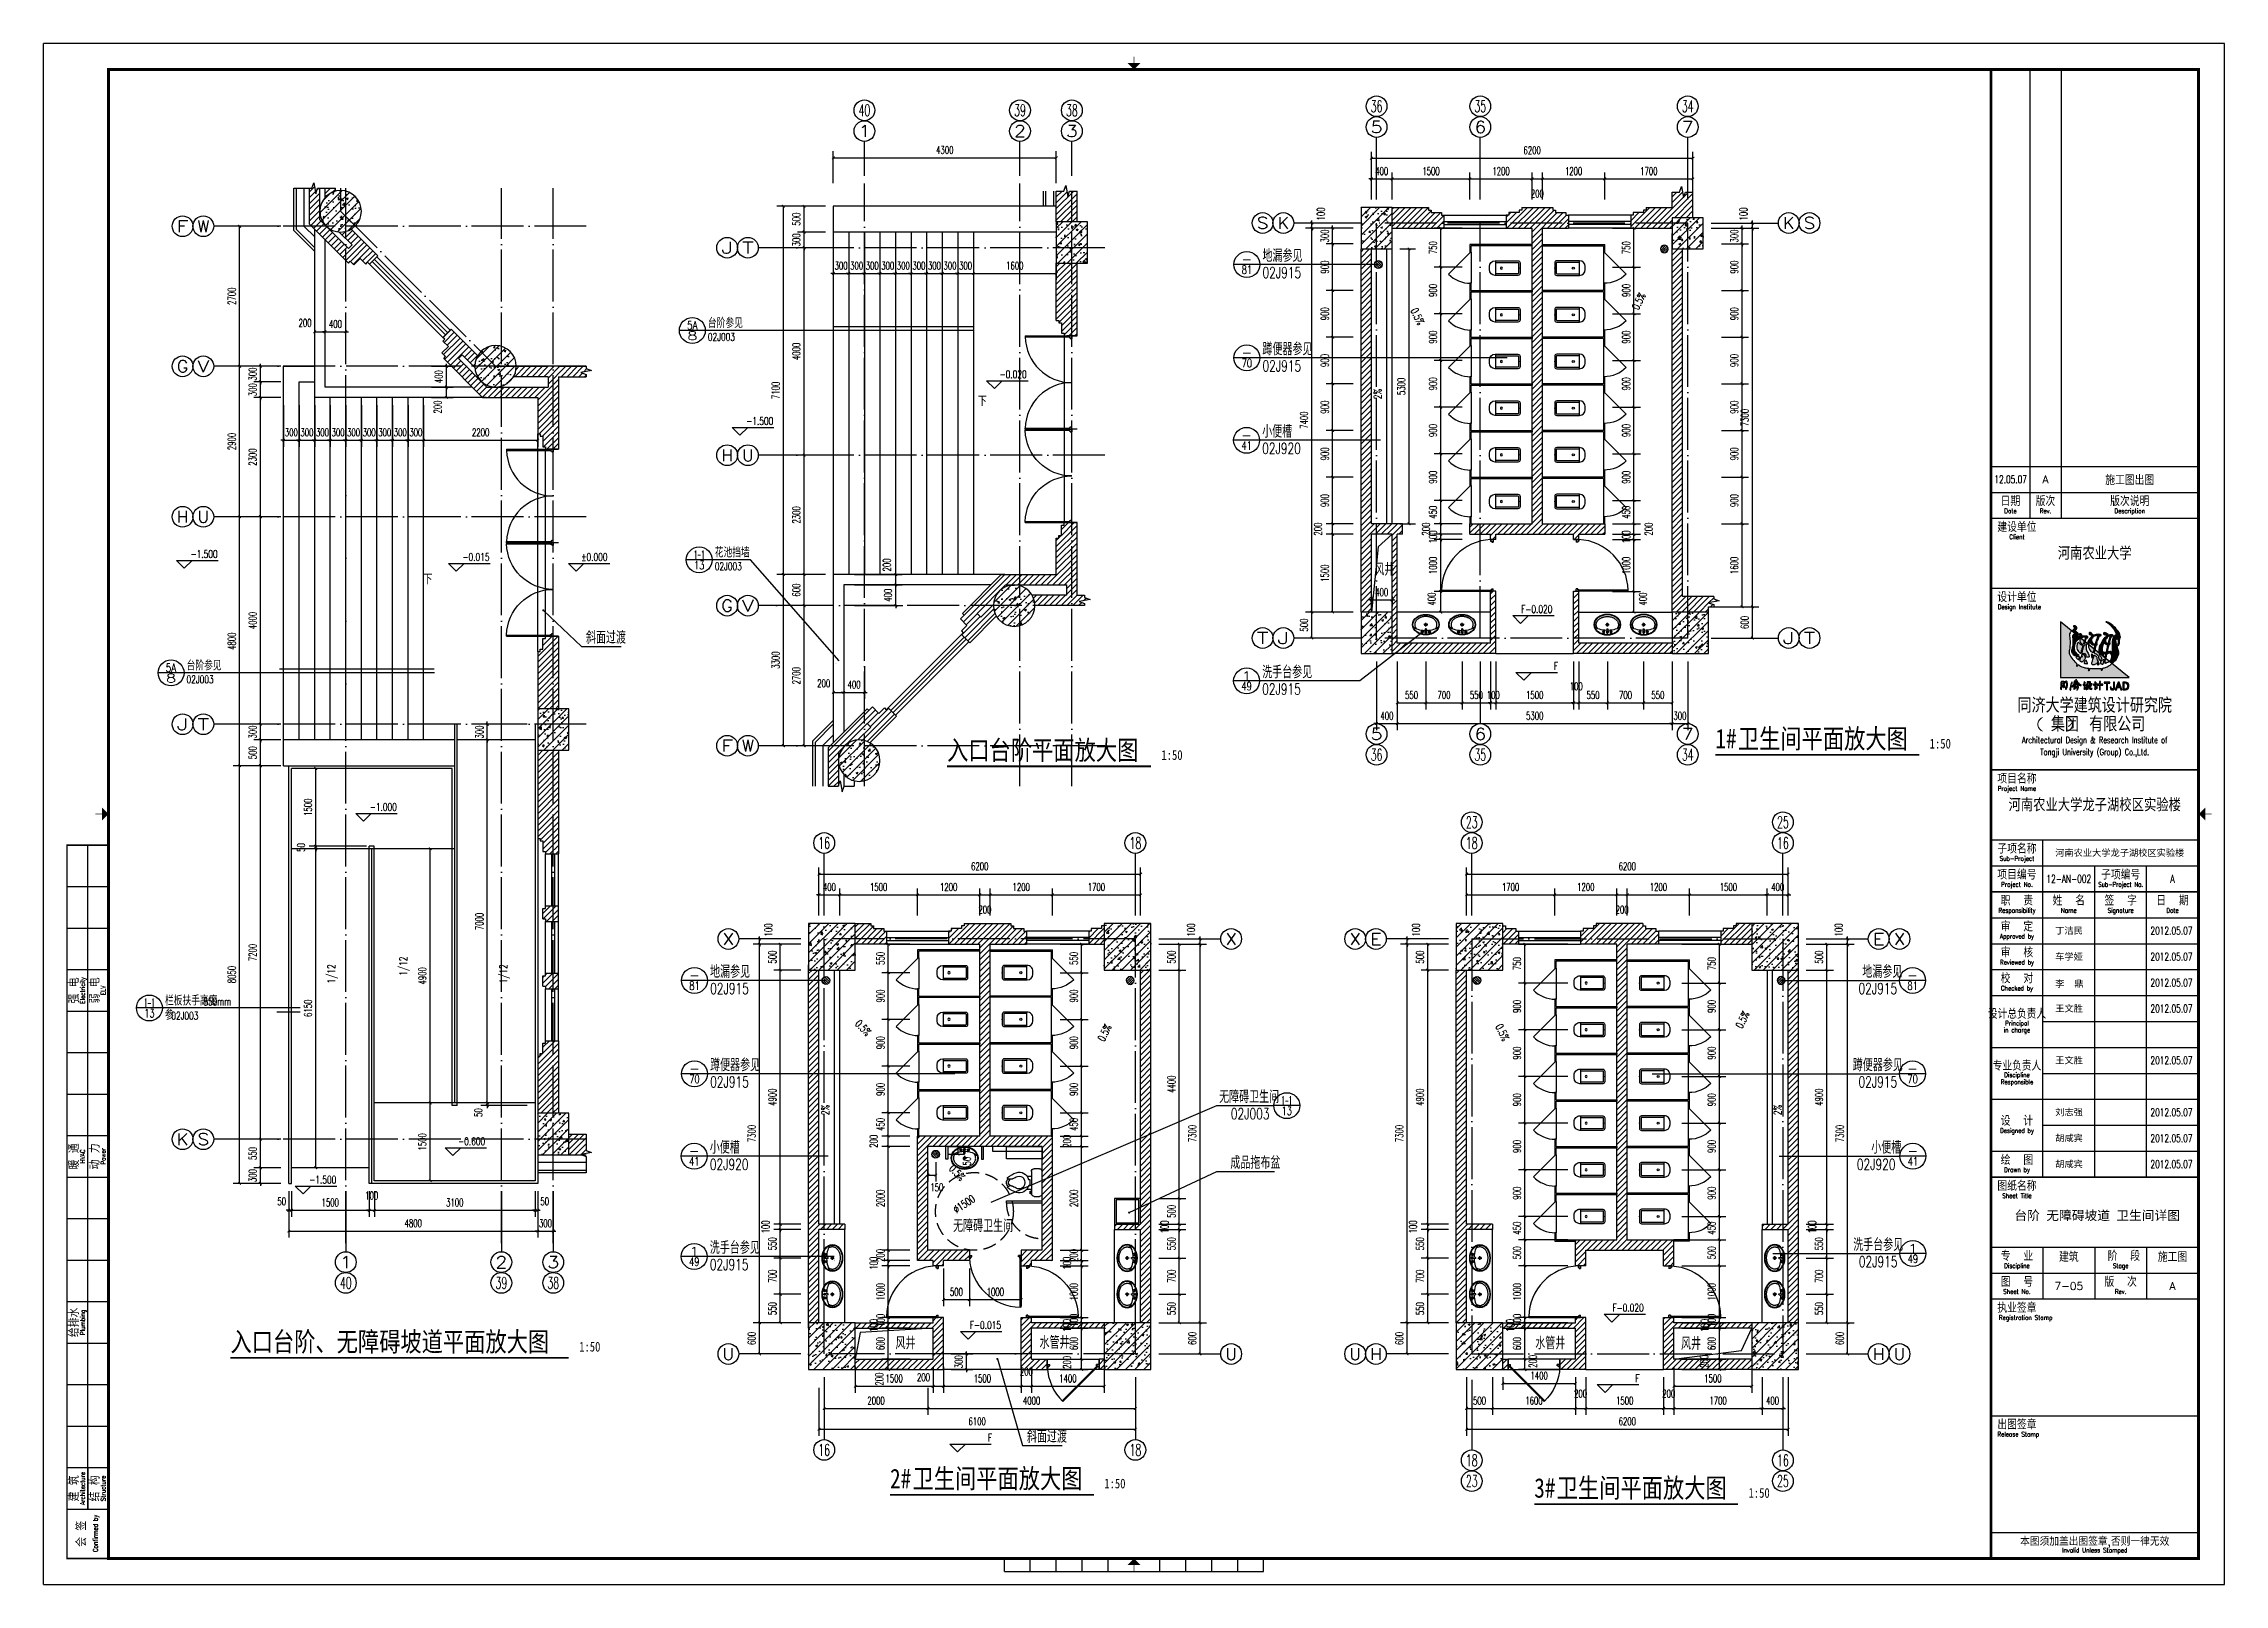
# Model space of a CAD drawing. Extents: x 307762 to 522490, y -326758 to -245675.
# Drawn here: x 326434 to 368484, y -323647 to -293947 of the extents above; entities that cross this region are included whole.
import ezdxf
from ezdxf.enums import TextEntityAlignment as Align

# ---------------------------------------------------------------- set-up
doc = ezdxf.new("R2010")
doc.units = 0
doc.header["$LTSCALE"] = 1000
doc.header["$MEASUREMENT"] = 0
doc.linetypes.add('DOTE', pattern=[2.42, 2, -0.2, 0.02, -0.2])
doc.linetypes.add('HIDDEN', pattern=[0.375, 0.25, -0.125])
doc.layers.get('0').update_dxf_attribs({"linetype": 'CONTINUOUS'})
doc.layers.get('Defpoints').update_dxf_attribs({"color": 6, "linetype": 'CONTINUOUS'})
for name, color, linetype in [('A-Lvtry', 214, 'CONTINUOUS'), ('A-卫生间', 173, 'CONTINUOUS'), ('A-墙线', 2, 'CONTINUOUS'), ('A-外包装修', 227, 'CONTINUOUS'), ('A-外窗', 145, 'CONTINUOUS'), ('A-洁具', 204, 'CONTINUOUS'), ('A-门', 167, 'CONTINUOUS'), ('AXIS', 3, 'CONTINUOUS'), ('AXIS_TEXT', 7, 'CONTINUOUS'), ('COLUMN', 2, 'CONTINUOUS'), ('DIM_ELEV', 3, 'CONTINUOUS'), ('DIM_IDEN', 3, 'CONTINUOUS'), ('DIM_SYMB', 3, 'CONTINUOUS'), ('DOTE', 1, 'DOTE'), ('FUR', 173, 'CONTINUOUS'), ('PUB_DIM', 3, 'CONTINUOUS'), ('PUB_HATCH', 250, 'CONTINUOUS'), ('PUB_TEXT', 7, 'CONTINUOUS'), ('STAIR', 4, 'CONTINUOUS'), ('图框', 85, 'CONTINUOUS'), ('洞口线', 207, 'CONTINUOUS')]:
    doc.layers.add(name, color=color, linetype=linetype)
doc.styles.add('_TCH_AXIS', font='COMPLEX', dxfattribs={"bigfont": 'GBCBIG'})
doc.styles.add('_TCH_DIM', font='SIMPLEX', dxfattribs={"bigfont": 'GBCBIG'})
doc.styles.add('_TCH_LABEL', font='COMPLEX', dxfattribs={"bigfont": 'GBCBIG'})
doc.styles.add('ATT', font='txt')
doc.styles.add('COMPLEX', font='COMPLEX')
doc.styles.add('DIM_FONT', font='SIMPLEX.shx', dxfattribs={"width": 0.65})
doc.styles.add('HT', font='simhei.ttf', dxfattribs={"width": 0.8})
doc.styles.add('TKZ1_tjhts.shx', font='tjromant.shx', dxfattribs={"bigfont": 'tjhts.shx'})
doc.styles.add('TKZ2_tjkts.shx', font='tjromant.shx', dxfattribs={"bigfont": 'tjkts.shx'})
doc.styles.add('房间名称', font='simhei.ttf', dxfattribs={"width": 0.8})
doc.styles.add('黑体', font='simhei.ttf')
doc.dimstyles.new('DIMN50', dxfattribs={"dimscale": 0.5, "dimtxt": 300, "dimasz": 100, "dimexe": 250, "dimexo": 300, "dimgap": 150, "dimtad": 1, "dimdec": 0, "dimzin": 0, "dimdsep": 46, "dimtxsty": 'DIM_FONT', "dimblk": 'ARCHTICK', "dimcen": 0.09, "dimclrt": 7, "dimazin": 2, "dimtfac": 1, "dimtdec": 0, "dimtix": 1, "dimtmove": 2, "dimatfit": 3, "dimfxl": 0, "dimtolj": 1, "dimtzin": 0, "dimarcsym": 0})
pattern_1 = [(45, (332561.53, -270656.76), (-56.1266, 56.1266), [])]
pattern_2 = [(45, (0, 0), (-88.388348, 88.388348), []), (50, (0, 0), (358.6301, -31.37607), [37.5, -412.5]), (355, (0, 0), (-69.37567, 376.09607), [30, -330]), (100.4514, (29.9, -2.6), (289.2547, 344.71977), [31.8701, -350.57106]), (46.1842, (0, 100), (533.62052, -82.7595), [56.25, -618.75]), (96.6356, (44.47, 93.1), (467.33135, 487.05894), [47.80514, -525.8565]), (351.1842, (0, 100), (467.331, 487.0593), [45, -495]), (21, (50, 75), (298.45353, -201.30945), [37.5, -412.5]), (326, (50, 75), (121.65767, 362.57502), [30, -330]), (71.4514, (74.87, 58.22), (420.11131, 161.26525), [31.8701, -350.57106]), (37.5, (0, 0), (6.079928, 166.446927), [0, -326, 0, -335, 0, -331.25]), (7.5, (0, 0), (131.53477, 197.205856), [0, -191, 0, -318.5, 0, -126.25]), (327.5, (-111.5, 0), (266.911218, -11.277436), [0, -125, 0, -390, 0, -517.5]), (317.5, (-161.5, 0), (291.59308, 50.05249), [0, -162.5, 0, -259, 0, -367.5])]

msp = doc.modelspace()

# ---------------------------------------------------------------- texts
at = {"layer": 'PUB_DIM', "color": 7, "style": '_TCH_DIM', "width": 0.705882}
msp.add_text('%%c1500', height=148.75, rotation=33.39993, dxfattribs=at).set_placement((344036.2, -316502.3))
at = {"layer": 'PUB_TEXT', "style": '_TCH_LABEL'}
for s, width, p, p2 in [('-', 1.458333, (349534.8, -298184.8), (349736, -298184.8)), ('81', 0.905172, (349534.8, -298386), (349736, -298386)), ('5A', 0.690789, (338842.4, -299455.8), (339043.6, -299455.8)), ('8', 1.875, (338842.4, -299657.1), (339043.6, -299657.1)), ('70', 0.772059, (349534.8, -300185.6), (349736, -300185.6)), ('-', 1.458333, (349534.8, -299984.4), (349736, -299984.4)), ('41', 0.875, (349529.7, -301775), (349731, -301775)), ('-', 1.458333, (349529.7, -301573.8), (349731, -301573.8)), ('1-1', 0.525, (338974.6, -303878.8), (339175.9, -303878.8)), ('13', 0.905172, (338974.6, -304080), (339175.9, -304080)), ('5A', 0.690789, (328790.3, -306058), (328991.5, -306058)), ('8', 1.875, (328790.3, -306259.2), (328991.5, -306259.2)), ('1', 2.916667, (349529.7, -306212), (349731, -306212)), ('49', 0.75, (349529.7, -306413.2), (349731, -306413.2)), ('-', 1.458333, (338883.5, -311985.8), (339084.8, -311985.8)), ('-', 1.458333, (362371.5, -311985.8), (362572.8, -311985.8)), ('1-1', 0.525, (328372.7, -312516.5), (328573.9, -312516.5)), ('81', 0.905172, (338883.5, -312187), (339084.8, -312187)), ('81', 0.905172, (362371.5, -312187), (362572.8, -312187)), ('13', 0.905172, (328372.7, -312717.7), (328573.9, -312717.7)), ('70', 0.772059, (338883.5, -313986.6), (339084.8, -313986.6)), ('-', 1.458333, (338883.5, -313785.4), (339084.8, -313785.4)), ('70', 0.772059, (362371.5, -313986.6), (362572.8, -313986.6)), ('-', 1.458333, (362371.5, -313785.4), (362572.8, -313785.4)), ('1-1', 0.525, (350304.3, -314398.8), (350505.6, -314398.8)), ('13', 0.905172, (350304.3, -314600.1), (350505.6, -314600.1)), ('-', 1.458333, (338878.5, -315374.7), (339079.7, -315374.7)), ('-', 1.458333, (362376.6, -315374.7), (362577.8, -315374.7)), ('41', 0.875, (338878.5, -315576), (339079.7, -315576)), ('41', 0.875, (362376.6, -315576), (362577.8, -315576)), ('49', 0.75, (338878.5, -317507.5), (339079.7, -317507.5)), ('1', 2.916667, (338878.5, -317306.2), (339079.7, -317306.2)), ('49', 0.75, (362376.6, -317451.4), (362577.8, -317451.4)), ('1', 2.916667, (362376.6, -317250.1), (362577.8, -317250.1))]:
    msp.add_text(s, height=161, dxfattribs=dict(at, width=width)).set_placement(p, p2, align=Align.FIT)
at = {"layer": 'PUB_TEXT'}
for s, height, style, p in [('地漏参见', 241.13, '_TCH_LABEL', (349935.4, -298154.9)), ('台阶参见', 168.79, '_TCH_LABEL', (339243, -299425.9)), ('蹲便器参见', 241.13, '_TCH_LABEL', (349935.4, -299954.5)), ('下', 168.8, '_TCH_DIM', (344450.2, -300932.7)), ('小便槽', 241.13, '_TCH_LABEL', (349930.4, -301543.9)), ('花池挡墙', 168.79, '_TCH_LABEL', (339375.2, -303848.9)), ('风井', 241.13, '_TCH_DIM', (352091.9, -304201.8)), ('下', 168.8, '_TCH_DIM', (333760.5, -304364.5)), ('斜面过渡', 241.13, '_TCH_LABEL', (336891.4, -305515.8)), ('台阶参见', 168.79, '_TCH_LABEL', (329190.9, -306028.1)), ('洗手台参见', 241.13, '_TCH_LABEL', (349930.4, -306182.1)), ('地漏参见', 241.13, '_TCH_LABEL', (339284.1, -311955.9)), ('地漏参见', 241.13, '_TCH_LABEL', (361501.9, -311955.9)), ('栏板扶手高度', 168.79, '_TCH_LABEL', (328773.3, -312486.6)), ('参', 168.8, '_TCH_LABEL', (328773.3, -312761.6)), ('蹲便器参见', 241.13, '_TCH_LABEL', (339284.1, -313755.5)), ('蹲便器参见', 241.13, '_TCH_LABEL', (361318.4, -313755.5)), ('无障碍卫生间', 241.13, '_TCH_LABEL', (349099.6, -314368.9)), ('小便槽', 241.13, '_TCH_LABEL', (339279.1, -315344.8)), ('成品拖布盆', 241.13, '_TCH_LABEL', (349317.2, -315637.6)), ('小便槽', 241.13, '_TCH_LABEL', (361674.5, -315344.8)), ('无障碍卫生间', 241.13, '_TCH_DIM', (343970.8, -316856.3)), ('洗手台参见', 241.13, '_TCH_LABEL', (339279.1, -317276.3)), ('洗手台参见', 241.13, '_TCH_LABEL', (361326.1, -317220.3)), ('风井', 241.13, '_TCH_DIM', (342859.9, -319116.9)), ('水管井', 241.13, '_TCH_DIM', (345637.8, -319105.1)), ('水管井', 241.13, '_TCH_DIM', (355196.8, -319116.3)), ('风井', 241.13, '_TCH_DIM', (358006.8, -319126.2)), ('斜面过渡', 241.13, '_TCH_LABEL', (345393.5, -320917.6))]:
    msp.add_text(s, height=height, dxfattribs=dict(at, style=style)).set_placement(p)
for s, height, style, width, p in [('02J915', 212.5, '_TCH_LABEL', 0.705882, (349935.4, -298467.4)), ('02J003', 148.75, '_TCH_LABEL', 0.705882, (339243, -299674.7)), ('02J915', 212.5, '_TCH_LABEL', 0.705882, (349935.4, -300267)), ('-0.020', 148.75, '_TCH_DIM', 0.705882, (344866.9, -300396.3)), ('-1.500', 148.75, '_TCH_DIM', 0.705882, (339981.5, -301295.2)), ('02J920', 212.5, '_TCH_LABEL', 0.705882, (349930.4, -301856.4)), ('-1.500', 148.75, '_TCH_DIM', 0.705882, (329266.9, -303859.1)), ('-0.015', 148.75, '_TCH_DIM', 0.705882, (334511.4, -303916.7)), ('%%P0.000', 148.75, '_TCH_DIM', 0.705882, (336803.6, -303916.7)), ('02J003', 148.75, '_TCH_LABEL', 0.705882, (339375.2, -304097.7)), ('F-0.020', 148.75, '_TCH_DIM', 0.705882, (354923.4, -304922.6)), ('F', 148.8, '_TCH_DIM', 0.705882, (355557.9, -306019)), ('02J003', 148.75, '_TCH_LABEL', 0.705882, (329190.9, -306276.9)), ('02J915', 212.5, '_TCH_LABEL', 0.705882, (349930.4, -306494.6)), ('入口台阶平面放大图', 375.53, '房间名称', 0.8, (343854.2, -307754.2)), ('1#', 375.53, 'HT', 0.8, (358670.1, -307532.5)), ('卫生间平面放大图', 375.53, 'HT', 0.8, (359102.2, -307532.5)), ('1:50', 187.76, 'HT', 0.8, (362801.3, -307534.6)), ('1:50', 187.76, '房间名称', 0.8, (347987.1, -307754.2)), ('-1.000', 148.75, '_TCH_DIM', 0.705882, (332722.5, -308737.4)), ('850mm', 148.75, '_TCH_LABEL', 0.705882, (329510.6, -312486.6)), ('02J915', 212.5, '_TCH_LABEL', 0.705882, (339284.1, -312268.4)), ('02J915', 212.5, '_TCH_LABEL', 0.705882, (361429.3, -312268.4)), ('02J003', 148.75, '_TCH_LABEL', 0.705882, (328896.2, -312761.6)), ('02J915', 212.5, '_TCH_LABEL', 0.705882, (339284.1, -314068)), ('02J915', 212.5, '_TCH_LABEL', 0.705882, (361429.3, -314068)), ('02J003', 212.5, '_TCH_LABEL', 0.705882, (349326.4, -314681.4)), ('-0.600', 148.75, '_TCH_DIM', 0.705882, (334426.6, -315182)), ('-1.500', 148.75, '_TCH_DIM', 0.705882, (331556.8, -315921.8)), ('02J920', 212.5, '_TCH_LABEL', 0.705882, (339279.1, -315657.3)), ('02J920', 212.5, '_TCH_LABEL', 0.705882, (361398.6, -315657.3)), ('02J915', 212.5, '_TCH_LABEL', 0.705882, (339279.1, -317588.8)), ('02J915', 212.5, '_TCH_LABEL', 0.705882, (361434.3, -317532.8)), ('F-0.020', 148.75, '_TCH_DIM', 0.705882, (356684.1, -318390.1)), ('入口台阶、无障碍坡道平面放大图', 375.527, '房间名称', 0.8, (330035.9, -319157.2)), ('F-0.015', 148.75, '_TCH_DIM', 0.705882, (344292.1, -318723.6)), ('1:50', 187.76, '房间名称', 0.8, (336761.2, -319159.3)), ('F', 148.8, '_TCH_DIM', 0.705882, (357126.7, -319747.3)), ('F', 148.8, '_TCH_DIM', 0.705882, (344642.2, -320893.1)), ('2#', 375.53, 'HT', 0.8, (342755, -321794.6)), ('卫生间平面放大图', 375.53, 'HT', 0.8, (343187.1, -321794.6)), ('1:50', 187.76, 'HT', 0.8, (346886.3, -321796.7)), ('3#', 375.53, 'HT', 0.8, (355176.9, -321975.8)), ('卫生间平面放大图', 375.53, 'HT', 0.8, (355609, -321975.8)), ('1:50', 187.76, 'HT', 0.8, (359308.2, -321977.9))]:
    msp.add_text(s, height=height, dxfattribs=dict(at, style=style, width=width)).set_placement(p)
at = {"layer": 'PUB_TEXT', "style": '_TCH_DIM', "width": 0.705882}
for s, rotation, p in [('0.5%%%', 64.26753, (357186.7, -299094.4)), ('0.5%%%', 295.73247, (352788.2, -299088.2)), ('2%%%', 90, (352231.1, -300801.1)), ('1/12', 90, (333442.1, -311913.8)), ('1/12', 90, (332054.7, -312063.8)), ('1/12', 90, (335374.5, -312063.8)), ('0.5%%%', 314.16355, (342068.6, -312852.6)), ('0.5%%%', 64.26753, (346885.4, -313195.4)), ('0.5%%%', 295.73247, (354423.3, -312889.1)), ('0.5%%%', 64.26753, (359186.3, -312945.2)), ('2%%%', 90, (341579.8, -314602.1)), ('2%%%', 90, (359942.1, -314602.1)), ('0.5%%%', 314.20938, (343880.9, -315644.6))]:
    msp.add_text(s, height=148.75, rotation=rotation, dxfattribs=at).set_placement(p)
at = {"layer": '图框', "style": 'TKZ1_tjhts.shx', "width": 0.7}
for s, p in [('12.05.07', (364362.9, -302347.2)), ('12-AN-002', (365484.1, -310047.1)), ('A', (367484.1, -310047.1)), ('2012.05.07', (367462.5, -311047.2)), ('2012.05.07', (367462.5, -311547.2)), ('2012.05.07', (367462.5, -312047.2)), ('2012.05.07', (367462.5, -312547.2)), ('2012.05.07', (367462.5, -313547.2)), ('2012.05.07', (367462.5, -314547.2)), ('2012.05.07', (367462.5, -315047.2)), ('2012.05.07', (367462.5, -315547.2))]:
    msp.add_text(s, height=150, dxfattribs=at).set_placement(p, align=Align.MIDDLE_CENTER)
at = {"layer": '图框'}
for s, height, style, p in [('A', 150, 'TKZ1_tjhts.shx', (365033.9, -302347.2)), ('施工图出图', 180, 'TKZ1_tjhts.shx', (366658.9, -302364.2)), ('河南农业大学', 250, 'TKZ1_tjhts.shx', (365983.9, -303772.2)), ('河南农业大学龙子湖校区实验楼', 250, 'TKZ1_tjhts.shx', (365983.9, -308622.2)), ('台阶 无障碍坡道 卫生间详图', 180, '黑体', (366031.8, -316536.1)), ('建筑', 180, 'TKZ1_tjhts.shx', (365483.9, -317339.2)), ('施工图', 180, 'TKZ1_tjhts.shx', (367483.9, -317339.2)), ('7-05', 150, 'TKZ1_tjhts.shx', (365483.9, -317897.2)), ('A', 150, 'TKZ1_tjhts.shx', (367483.9, -317897.2))]:
    msp.add_text(s, height=height, dxfattribs=dict(at, style=style)).set_placement(p, align=Align.MIDDLE_CENTER)
at = {"layer": '图框', "style": 'HT'}
for s, height, p in [('河南农业大学龙子湖校区实验楼', 126.962, (365222.1, -309608.4)), ('丁洁民', 126.96, (365222.1, -311108.4)), ('车学娅', 126.96, (365222.1, -311608.4)), ('李', 127, (365222.1, -312131.4)), ('鼎', 127, (365589.4, -312131.4)), ('王文胜', 126.96, (365222.1, -312608.4)), ('王文胜', 126.96, (365222.1, -313608.4)), ('刘志强', 126.96, (365222.1, -314608.4)), ('胡咸宾', 126.96, (365222.1, -315108.4)), ('胡咸宾', 126.96, (365222.1, -315608.4))]:
    msp.add_text(s, height=height, dxfattribs=at).set_placement(p)

# ---------------------------------------------------------------- blocks, each defined once
blk = doc.blocks.new('m1000')
at = {"layer": 'A-墙线'}
for p, q in [((0, 0), (0, 200)), ((1000, 0), (1000, 200))]:
    blk.add_line(p, q, dxfattribs=at)
at = {"layer": 'A-门'}
for p, q in [((0, 1100), (0, 100)), ((0, 1100), (20, 1100)), ((20, 1100), (20, 150)), ((0, 150), (30, 150)), ((0, 100), (50, 100)), ((30, 150), (30, 130)), ((30, 130), (50, 130)), ((50, 130), (50, 100)), ((950, 130), (950, 100)), ((970, 130), (950, 130)), ((1000, 100), (950, 100)), ((970, 150), (970, 130)), ((1000, 150), (970, 150)), ((1000, 150), (1000, 100))]:
    blk.add_line(p, q, dxfattribs=at)
blk.add_arc((0, 100), 1000, 2.866, 88.854, dxfattribs=at)
blk = doc.blocks.new('15PTOI06')
at = {"color": 0, "linetype": 'ByBlock'}
for p, q in [((0, -8.5), (0, 8.5)), ((2, 10.5), (6, 10.5)), ((8, 8.5), (8, -8.5)), ((11.5, 5), (8, 5)), ((9, 2), (9.765178, 2)), ((9, -2), (9, 2)), ((23.431562, 2.5), (24.727861, 2.5)), ((24.931034, 1.327586), (24.062054, 2.5)), ((6, -10.5), (2, -10.5)), ((11.5, -5), (8, -5)), ((8.5, -8), (8, -8)), ((8, -8.5), (9, -8.5)), ((9, -6.5), (8.5, -6.5)), ((8.5, -6.5), (8.5, -8)), ((9.765178, -2), (9, -2)), ((9, -8.5), (9, -6.5)), ((23.431562, -2.5), (24.690476, -2.5)), ((24.931034, -1.327586), (24.062054, -2.5))]:
    blk.add_line(p, q, dxfattribs=at)
for centre, radius, start, end in [((2, 8.5), 2, 90, 180), ((6, 8.5), 2, 0, 90), ((9.765178, 2.5), 0.5, 270, 346.116636), ((17.25, 0.65), 7.210062, 71.816347, 166.116636), ((19.118098, 0), 6.118098, 147.797266, 212.202734), ((17.25, 0.65), 4.210062, 71.816347, 142.891702), ((12, -13.75), 19.534695, 57.937508, 70.559965), ((12, -13.75), 22.534695, 51.265418, 70.559965), ((23.431562, 4.5), 2, 237.937508, 270), ((24.727861, 4.5), 2, 270, 314.939898), ((23.666667, 0), 1.833333, 313.602819, 46.397181), ((23.166667, 0), 3.833333, 313.602819, 46.397181), ((25.787408, 3.438228), 0.5, 314.939898, 51.265418), ((2, -8.5), 2, 180, 270), ((6, -8.5), 2, 270, 0), ((9.765178, -2.5), 0.5, 13.883364, 90), ((17.25, -0.65), 7.210062, 193.883364, 288.183653), ((17.25, -0.65), 4.210062, 217.108298, 288.183653), ((12, 13.75), 19.534695, 289.440035, 302.062492), ((12, 13.75), 22.534695, 289.440035, 308.665009), ((23.431562, -4.5), 2, 90, 122.062492), ((24.690476, -4.5), 2, 44.162471, 90), ((25.766527, -3.454957), 0.5, 308.665009, 44.162471)]:
    blk.add_arc(centre, radius, start, end, dxfattribs=at)
at = {"color": 0, "linetype": 'ByBlock', "style": 'ATT'}
for tag, p, flags in [('ITEM', (0, -19.5), 3), ('ROOM_NUMBER', (0, -28.5), 1)]:
    blk.add_attdef(tag, p, '', height=6, dxfattribs=dict(at, flags=flags))
blk = doc.blocks.new('$lvtry$00000173')
for p, q in [((-37, -220, 0), (38, -220, 0)), ((-12, -126, 0), (-17, -51, 0)), ((0, -178, 0), (0, -261, 0)), ((10, -126, 0), (14, -51, 0))]:
    blk.add_line(p, q)
for centre, radius in [((-71, -63, 0), 20.6), ((-71, -63, 0), 15.6), ((0, -220, 0), 23.4), ((-1, -51, 0), 15.8), ((71, -63, 0), 20.6), ((71, -63, 0), 15.6)]:
    blk.add_circle(centre, radius)
blk.add_arc((-1, -118, 0), 13.9, 215.486, 324.514)
blk.add_ellipse((0, -220, 0), major_axis=(-259, 0), ratio=0.848663)
for start_param, end_param in [(4.764585, 5.931457), (3.493317, 4.671733)]:
    blk.add_ellipse((0, -216, 0), major_axis=(-259, 0), ratio=0.459125, start_param=start_param, end_param=end_param)
for points, knots in [([(-249, -220, 0), (-249, -227, 0), (-249, -234, 0), (-246, -254, 0), (-243, -266, 0), (-236, -289, 0), (-231, -300, 0), (-218, -322, 0), (-211, -332, 0), (-194, -352, 0), (-185, -361, 0), (-164, -378, 0), (-153, -386, 0), (-129, -400, 0), (-116, -406, 0), (-90, -416, 0), (-76, -420, 0), (-48, -426, 0), (-34, -428, 0), (-5, -430, 0), (9, -430, 0), (38, -427, 0), (52, -425, 0), (80, -419, 0), (94, -414, 0), (120, -404, 0), (133, -398, 0), (156, -384, 0), (167, -376, 0), (187, -359, 0), (197, -349, 0), (213, -329, 0), (220, -319, 0), (232, -297, 0), (237, -285, 0), (244, -262, 0), (247, -250, 0), (249, -226, 0), (249, -214, 0), (247, -190, 0), (245, -178, 0), (237, -155, 0), (232, -144, 0), (221, -122, 0), (213, -111, 0), (197, -91, 0), (188, -82, 0), (168, -64, 0), (157, -56, 0), (133, -42, 0), (121, -36, 0), (95, -25, 0), (81, -21, 0), (53, -15, 0), (39, -12, 0), (10, -10, 0), (-4, -10, 0), (-33, -11, 0), (-47, -13, 0), (-75, -19, 0), (-89, -24, 0), (-115, -34, 0), (-128, -40, 0), (-152, -53, 0), (-163, -61, 0), (-184, -78, 0), (-193, -87, 0), (-210, -107, 0), (-218, -117, 0), (-230, -139, 0), (-235, -150, 0), (-243, -173, 0), (-246, -185, 0), (-249, -205, 0), (-249, -212, 0), (-249, -220, 0)], [0, 0, 0, 0, 0.105369, 0.105369, 0.278747, 0.278747, 0.452125, 0.452125, 0.625504, 0.625504, 0.798882, 0.798882, 0.97226, 0.97226, 1.145639, 1.145639, 1.319017, 1.319017, 1.492395, 1.492395, 1.665774, 1.665774, 1.839152, 1.839152, 2.01253, 2.01253, 2.185909, 2.185909, 2.359287, 2.359287, 2.532665, 2.532665, 2.706044, 2.706044, 2.879422, 2.879422, 3.0528, 3.0528, 3.226179, 3.226179, 3.399557, 3.399557, 3.572935, 3.572935, 3.746313, 3.746313, 3.919692, 3.919692, 4.09307, 4.09307, 4.266448, 4.266448, 4.439827, 4.439827, 4.613205, 4.613205, 4.786583, 4.786583, 4.959962, 4.959962, 5.13334, 5.13334, 5.306718, 5.306718, 5.480097, 5.480097, 5.653475, 5.653475, 5.826853, 5.826853, 6.000232, 6.000232, 6.17361, 6.17361, 6.283185, 6.283185, 6.283185, 6.283185]), ([(-185, -132, 0), (-187, -134, 0), (-188, -136, 0), (-193, -144, 0), (-196, -150, 0), (-202, -163, 0), (-205, -169, 0), (-209, -181, 0), (-210, -188, 0), (-213, -200, 0), (-214, -206, 0), (-214, -215, 0), (-214, -217, 0), (-214, -220, 0), (-214, -226, 0), (-214, -233, 0), (-212, -247, 0), (-210, -255, 0), (-206, -268, 0), (-204, -273, 0), (-200, -282, 0), (-197, -287, 0), (-191, -299, 0), (-187, -305, 0), (-178, -317, 0), (-173, -323, 0), (-162, -333, 0), (-158, -338, 0), (-145, -348, 0), (-137, -354, 0), (-123, -363, 0), (-118, -366, 0), (-107, -371, 0), (-101, -374, 0), (-89, -379, 0), (-83, -381, 0), (-71, -385, 0), (-64, -387, 0), (-49, -390, 0), (-40, -392, 0), (-22, -394, 0), (-13, -394, 0), (5, -395, 0), (14, -394, 0), (32, -393, 0), (41, -392, 0), (58, -388, 0), (66, -386, 0), (81, -382, 0), (89, -379, 0), (104, -373, 0), (111, -369, 0), (125, -362, 0), (132, -358, 0), (144, -349, 0), (150, -344, 0), (162, -334, 0), (167, -329, 0), (177, -318, 0), (181, -313, 0), (189, -302, 0), (192, -297, 0), (199, -285, 0), (202, -278, 0), (207, -265, 0), (209, -259, 0), (211, -247, 0), (212, -242, 0), (214, -228, 0), (214, -220, 0), (213, -207, 0), (213, -201, 0), (211, -190, 0), (210, -184, 0), (205, -168, 0), (200, -157, 0), (191, -142, 0), (188, -137, 0), (185, -132, 0)], [5.740897, 5.740897, 5.740897, 5.740897, 5.780874, 5.780874, 5.896829, 5.896829, 6.012784, 6.012784, 6.128739, 6.128739, 6.240697, 6.240697, 6.283185, 6.283185, 6.283185, 6.399826, 6.399826, 6.5409, 6.5409, 6.634, 6.634, 6.7271, 6.7271, 6.852188, 6.852188, 6.977276, 6.977276, 7.077377, 7.077377, 7.229977, 7.229977, 7.317389, 7.317389, 7.404801, 7.404801, 7.497094, 7.497094, 7.589386, 7.589386, 7.712334, 7.712334, 7.835281, 7.835281, 7.958228, 7.958228, 8.081175, 8.081175, 8.194983, 8.194983, 8.30879, 8.30879, 8.422598, 8.422598, 8.537599, 8.537599, 8.6526, 8.6526, 8.767602, 8.767602, 8.884432, 8.884432, 8.982435, 8.982435, 9.119467, 9.119467, 9.224191, 9.224191, 9.328914, 9.328914, 9.470087, 9.470087, 9.571187, 9.571187, 9.672288, 9.672288, 9.874489, 9.874489, 9.967059, 9.967059, 9.967059, 9.967059])]:
    blk.add_open_spline(points, degree=3, knots=knots)
blk.add_point((-1, -51, 0))
blk = doc.blocks.new('手盆')
at = {"layer": 'A-卫生间'}
for p, q in [((113, 12), (46, 16)), ((160, 0), (235, 0)), ((198, -37), (198, 38)), ((113, -11), (46, -16))]:
    blk.add_line(p, q, dxfattribs=at)
for centre, major_axis, ratio, start_param, end_param in [((198, 0), (0, 259), 0.763797, 3.141593, 9.424778), ((194, 0), (0, 259), 0.413212, 0.351725, 1.519021), ((106, 0), (0, 13.9), 0.9, 3.760941, 5.663837), ((194, 0), (0, 259), 0.413212, 1.620217, 2.789865)]:
    blk.add_ellipse(centre, major_axis=major_axis, ratio=ratio, start_param=start_param, end_param=end_param, dxfattribs=at)
for centre, major_axis in [((46, 0), (0, 15.8)), ((56, 71), (0, 20.6)), ((56, 71), (0, 15.6)), ((198, 0), (0, 23.4)), ((56, -71), (0, 20.6)), ((56, -71), (0, 15.6))]:
    blk.add_ellipse(centre, major_axis=major_axis, ratio=0.9, dxfattribs=at)
for points, knots in [([(198, -249), (204, -249), (211, -249), (228, -246), (239, -243), (260, -236), (270, -231), (290, -218), (299, -211), (317, -194), (325, -185), (340, -164), (347, -153), (360, -129), (365, -116), (374, -90), (378, -76), (383, -48), (385, -34), (387, -5), (387, 9), (385, 38), (383, 52), (377, 80), (373, 94), (364, 120), (358, 133), (345, 156), (338, 167), (323, 187), (314, 197), (296, 213), (287, 220), (267, 232), (257, 237), (236, 244), (225, 247), (204, 249), (193, 249), (171, 247), (161, 245), (140, 237), (129, 232), (110, 221), (100, 213), (82, 197), (74, 188), (58, 168), (51, 157), (38, 133), (32, 121), (23, 95), (19, 81), (13, 53), (11, 39), (9, 10), (9, -4), (10, -33), (12, -47), (18, -75), (21, -89), (30, -115), (36, -128), (48, -152), (55, -163), (70, -184), (78, -193), (96, -210), (105, -218), (125, -230), (135, -235), (156, -243), (167, -246), (184, -249), (191, -249), (198, -249)], [0, 0, 0, 0, 0.105369, 0.105369, 0.278747, 0.278747, 0.452125, 0.452125, 0.625504, 0.625504, 0.798882, 0.798882, 0.97226, 0.97226, 1.145639, 1.145639, 1.319017, 1.319017, 1.492395, 1.492395, 1.665774, 1.665774, 1.839152, 1.839152, 2.01253, 2.01253, 2.185909, 2.185909, 2.359287, 2.359287, 2.532665, 2.532665, 2.706044, 2.706044, 2.879422, 2.879422, 3.0528, 3.0528, 3.226179, 3.226179, 3.399557, 3.399557, 3.572935, 3.572935, 3.746313, 3.746313, 3.919692, 3.919692, 4.09307, 4.09307, 4.266448, 4.266448, 4.439827, 4.439827, 4.613205, 4.613205, 4.786583, 4.786583, 4.959962, 4.959962, 5.13334, 5.13334, 5.306718, 5.306718, 5.480097, 5.480097, 5.653475, 5.653475, 5.826853, 5.826853, 6.000232, 6.000232, 6.17361, 6.17361, 6.283185, 6.283185, 6.283185, 6.283185]), ([(119, -185), (121, -187), (123, -188), (130, -193), (135, -196), (146, -202), (152, -205), (163, -209), (169, -210), (180, -213), (186, -214), (194, -214), (196, -214), (198, -214), (204, -214), (209, -214), (222, -212), (229, -210), (241, -206), (245, -204), (254, -200), (259, -197), (269, -191), (275, -187), (286, -178), (291, -173), (300, -162), (304, -158), (314, -145), (319, -137), (327, -123), (329, -118), (334, -107), (336, -101), (341, -89), (343, -83), (346, -71), (348, -64), (351, -49), (352, -40), (354, -22), (355, -13), (355, 5), (355, 14), (354, 32), (352, 41), (349, 58), (348, 66), (343, 81), (341, 89), (335, 104), (332, 111), (326, 125), (322, 132), (314, 144), (310, 150), (301, 162), (296, 167), (287, 177), (281, 181), (272, 189), (267, 192), (256, 199), (250, 202), (238, 207), (233, 209), (223, 211), (217, 212), (205, 214), (198, 214), (186, 213), (181, 213), (171, 211), (166, 210), (151, 205), (141, 200), (128, 191), (123, 188), (119, 185)], [5.740897, 5.740897, 5.740897, 5.740897, 5.780874, 5.780874, 5.896829, 5.896829, 6.012784, 6.012784, 6.128739, 6.128739, 6.240697, 6.240697, 6.283185, 6.283185, 6.283185, 6.399826, 6.399826, 6.5409, 6.5409, 6.634, 6.634, 6.7271, 6.7271, 6.852188, 6.852188, 6.977276, 6.977276, 7.077377, 7.077377, 7.229977, 7.229977, 7.317389, 7.317389, 7.404801, 7.404801, 7.497094, 7.497094, 7.589386, 7.589386, 7.712334, 7.712334, 7.835281, 7.835281, 7.958228, 7.958228, 8.081175, 8.081175, 8.194983, 8.194983, 8.30879, 8.30879, 8.422598, 8.422598, 8.537599, 8.537599, 8.6526, 8.6526, 8.767602, 8.767602, 8.884432, 8.884432, 8.982435, 8.982435, 9.119467, 9.119467, 9.224191, 9.224191, 9.328914, 9.328914, 9.470087, 9.470087, 9.571187, 9.571187, 9.672288, 9.672288, 9.874489, 9.874489, 9.967059, 9.967059, 9.967059, 9.967059])]:
    blk.add_open_spline(points, degree=3, knots=knots, dxfattribs=at)
blk.add_point((46, 0), dxfattribs=at)
blk = doc.blocks.new('bfm01')
at = {"layer": 'A-墙线'}
for p, q in [((-200, 0), (0, 0)), ((-200, -1000), (0, -1000))]:
    blk.add_line(p, q, dxfattribs=at)
at = {"layer": 'A-门'}
for p, q in [((-200, -1000), (-200, 0)), ((-100, 0), (-100, -50)), ((-70, -50), (-100, -50)), ((-50, -30), (-70, -30)), ((-70, -30), (-70, -50)), ((-64, -44), (-50, -30)), ((-64, -44), (603, -711)), ((-50, 0), (-50, -30)), ((-50, -30), (617, -697)), ((0, 0), (0, -1000)), ((-70, -950), (-100, -950)), ((-100, -1000), (-100, -950)), ((-50, -1000), (-100, -1000)), ((-70, -970), (-70, -950)), ((-50, -970), (-70, -970)), ((-50, -1000), (-50, -970))]:
    blk.add_line(p, q, dxfattribs=at)
blk.add_arc((-100, 0), 1000, 272.866, 315.8103, dxfattribs=at)
blk = doc.blocks.new('m1800')
at = {"layer": 'A-墙线'}
for p, q in [((-900, -100), (-900, 100)), ((900, -100), (900, 100))]:
    blk.add_line(p, q, dxfattribs=at)
at = {"layer": 'A-门'}
for p, q in [((-900, 900), (-900, 0)), ((-900, 900), (-880, 900)), ((-880, 900), (-880, 50)), ((880, 900), (880, 50)), ((900, 900), (880, 900)), ((900, 900), (900, 0)), ((-900, 50), (-870, 50)), ((-900, 0), (-850, 0)), ((-870, 50), (-870, 30)), ((-870, 30), (-850, 30)), ((-850, 30), (-850, 0)), ((850, 30), (850, 0)), ((870, 30), (850, 30)), ((900, 0), (850, 0)), ((870, 50), (870, 30)), ((900, 50), (870, 50))]:
    blk.add_line(p, q, dxfattribs=at)
for centre, start, end in [((-900, 0), 0, 88.7267), ((900, 0), 91.2733, 180)]:
    blk.add_arc(centre, 900, start, end, dxfattribs=at)
blk = doc.blocks.new('TJAD_TK_LOGO')
at = {"layer": '图框'}
for points in [[(0.309, 0.239, -0.055111), (0.298, 0.218, -0.399817), (0.289, 0.213, -0.15154), (0.281, 0.216, -0.301448), (0.281, 0.226, 0.010306), (0.289, 0.248, -0.01851), (0.216, 0.33, -0.103184), (0.157, 0.423, -0.120959), (0.156, 0.5, 0.063512), (0.168, 0.638, 0.024265), (0.163, 0.716, -0.039016), (0.159, 0.759, -0.148803), (0.167, 0.795, -0.063522), (0.19, 0.819, -0.021561), (0.199, 0.827), (0, 0.989), (0, 0.014), (1.2, 0.014), (0.901, 0.256, -0.02734), (0.87, 0.232, -0.056811), (0.802, 0.195, -0.043653), (0.743, 0.178, 0.070224), (0.74, 0.168, -0.155586), (0.734, 0.146, -0.268078), (0.715, 0.144, 0.046034), (0.714, 0.151, -0.10837), (0.716, 0.158, 0.067272), (0.719, 0.172, 0.007869), (0.606, 0.171, -0.018474), (0.519, 0.174, 0.089356), (0.513, 0.16, -0.084297), (0.509, 0.144, -0.378712), (0.498, 0.137, -0.129516), (0.487, 0.142, 0.010082), (0.489, 0.148, -0.06366), (0.493, 0.159, -0.047427), (0.496, 0.17, 0.412458), (0.493, 0.175, 0.04646), (0.459, 0.179, -0.083304), (0.398, 0.192, -0.056916)], [(0.278, 0.851, 0.150805), (0.286, 0.87, 0.118181), (0.284, 0.888, 0.061251), (0.278, 0.901, 0.110829), (0.266, 0.912, 0.065976), (0.248, 0.919, 0.129921), (0.229, 0.92, 0.40681), (0.226, 0.916, 0.07663), (0.23, 0.907, -0.019502), (0.237, 0.896, -0.085799), (0.241, 0.884, -0.150999), (0.235, 0.858, -0.086307), (0.225, 0.846, -0.019332), (0.206, 0.833, 0.015742), (0.199, 0.827), (0.264, 0.775, -0.014783), (0.267, 0.774, -0.092021), (0.285, 0.767, -0.021612), (0.299, 0.758, 0.020501), (0.302, 0.757, -0.138406), (0.302, 0.756, -0.004327), (0.304, 0.756, 0.041521), (0.307, 0.755, 0.017006), (0.309, 0.756, 0.175362), (0.313, 0.76, 0.115175), (0.313, 0.77, 0.133458), (0.302, 0.795, 0.090138), (0.282, 0.811, 0.068529), (0.267, 0.817, -0.013934), (0.257, 0.819, -0.201719), (0.25, 0.824, -0.378426), (0.25, 0.831, -0.084166), (0.26, 0.837, 0.070184)], [(0.264, 0.775, 0.064867), (0.248, 0.774, 0.116531), (0.226, 0.765, 0.208218), (0.216, 0.75, 0.02194), (0.216, 0.741, -0.003556), (0.223, 0.64, -0.008585), (0.225, 0.606, -0.036626), (0.224, 0.587, -0.030322), (0.219, 0.565, 0.008639), (0.208, 0.528, 0.029199), (0.201, 0.493, 0.047639), (0.199, 0.469, 0.083135), (0.203, 0.45, 0.077424), (0.222, 0.419, 0.095524), (0.251, 0.392, 0.133345), (0.255, 0.391, 0.037671), (0.266, 0.395, -0.074764), (0.289, 0.401, -0.017227), (0.311, 0.402, 0.103318), (0.324, 0.403, 0.529251), (0.324, 0.406, 0.058891), (0.31, 0.414, -0.106556), (0.272, 0.441, -0.157893), (0.244, 0.5, -0.090292), (0.241, 0.541, -0.061166), (0.257, 0.612, -0.11155), (0.27, 0.637, -0.016825), (0.293, 0.661, -0.002917), (0.333, 0.697, 0.013927), (0.345, 0.708)], [(0.474, 0.731, 0.018572), (0.473, 0.731), (0.473, 0.732, 0.06936), (0.47, 0.733, 0.047212), (0.46, 0.735, 0.024282), (0.443, 0.735, -0.000753), (0.412, 0.735, -0.013374), (0.392, 0.736, -0.164458), (0.382, 0.74, -0.15617), (0.376, 0.751, 0.064833), (0.371, 0.765, 0.17195), (0.36, 0.774, 0.077232), (0.348, 0.779, 0.099365), (0.341, 0.778, 0.128164), (0.335, 0.776, 0.199677), (0.331, 0.766, 0.156287), (0.335, 0.754, 0.086381), (0.343, 0.746, 0.029794), (0.351, 0.742, -0.218512), (0.359, 0.734, -0.050196), (0.36, 0.726, -0.223734), (0.356, 0.72, -0.013892), (0.345, 0.708), (0.359, 0.697, -0.00619), (0.387, 0.712, -0.093205), (0.434, 0.721, -0.103421), (0.439, 0.72, -0.384925), (0.441, 0.717, -0.045853), (0.438, 0.703, -0.014561), (0.423, 0.658, 0.006316), (0.419, 0.648), (0.432, 0.637, -0.003465), (0.435, 0.644, -0.002724), (0.456, 0.704, -0.338072), (0.461, 0.707, 0.005218), (0.473, 0.707, 0.309415), (0.476, 0.708, 0.132077), (0.479, 0.71, 0.147744), (0.481, 0.715, 0.135646), (0.481, 0.723, 0.18433)], [(0.756, 0.375, 0.010654), (0.758, 0.371, 0.091005), (0.765, 0.363, 0.311976), (0.77, 0.363)]]:
    blk.add_hatch(color=256, dxfattribs=at).paths.add_polyline_path(points)
h = blk.add_hatch(color=256, dxfattribs=at)
h.paths.add_polyline_path([(0.712, 0.755, 0.083086), (0.708, 0.761, 0.127732), (0.701, 0.764, 0.060999), (0.673, 0.768, 0.050289), (0.649, 0.769, 0.061315), (0.626, 0.765, -0.058239), (0.605, 0.759, -0.023274), (0.577, 0.756, -0.318074), (0.565, 0.762, -0.012807), (0.546, 0.787, 0.176594), (0.527, 0.801, 0.141446), (0.512, 0.802, 0.254042), (0.501, 0.793, 0.094349), (0.5, 0.777, 0.272202), (0.507, 0.767, 0.06938), (0.523, 0.763, -0.099001), (0.54, 0.758, -0.173209), (0.549, 0.747, -0.244282), (0.547, 0.738, -0.042049), (0.531, 0.716, 0.019533), (0.504, 0.683, 0.074328), (0.489, 0.659, -0.003717), (0.466, 0.61), (0.494, 0.587, -0.03259), (0.498, 0.607, -0.114709), (0.504, 0.617), (0.507, 0.619), (0.509, 0.62), (0.512, 0.62), (0.514, 0.619), (0.523, 0.614), (0.529, 0.609), (0.548, 0.592), (0.554, 0.586), (0.555, 0.586, 0.137325), (0.563, 0.582, 0.052206), (0.581, 0.58, -0.039081), (0.596, 0.578, -0.061234), (0.6, 0.577, -0.389955), (0.602, 0.574, -0.015439), (0.601, 0.566, -0.009793), (0.592, 0.514, -0.001555), (0.591, 0.509), (0.606, 0.496, -0.005675), (0.613, 0.522, 0.021764), (0.624, 0.57, -0.037231), (0.627, 0.579, -0.166808), (0.63, 0.581, 0.014415), (0.637, 0.584, 0.232872), (0.642, 0.591, 0.087887), (0.641, 0.601, 0.002273), (0.638, 0.615, -0.178357), (0.638, 0.619, -0.001216), (0.651, 0.66, -0.011476), (0.664, 0.699, -0.017032), (0.676, 0.729, -0.192629), (0.689, 0.74, -0.05264), (0.702, 0.745, 0.121865), (0.712, 0.748, 0.384919)])
h.paths.add_polyline_path([(0.597, 0.737, -0.021509), (0.628, 0.747, -0.053885), (0.638, 0.749, -0.363115), (0.652, 0.741, -0.093078), (0.646, 0.705, 0.023125), (0.622, 0.626, -0.067346), (0.613, 0.603, -0.278742), (0.606, 0.6, -0.067064), (0.586, 0.602, -0.223721), (0.563, 0.619, -0.070697), (0.543, 0.661, -0.171192), (0.544, 0.69, -0.090372), (0.564, 0.717, -0.097027)], flags=16)
h = blk.add_hatch(color=256, dxfattribs=at)
h.paths.add_polyline_path([(0.982, 0.688, -0.266995), (0.988, 0.691, -0.078548), (0.994, 0.689, -0.061401), (1.001, 0.685, -0.140506), (1.007, 0.676, -0.075077), (1.01, 0.653, -0.023792), (1.008, 0.62, 0.028581), (1.007, 0.585, 0.083513), (1.009, 0.572, 0.556873), (1.014, 0.571, 0.099876), (1.028, 0.596, 0.058859), (1.035, 0.633, 0.00868), (1.036, 0.66, -0.055868), (1.045, 0.71, 0.012909), (1.049, 0.719, 0.07627), (1.048, 0.734, 0.168287), (0.983, 0.856, 0.045812), (0.89, 0.946, 0.082299), (0.824, 0.983, 0.045024), (0.802, 0.988, 0.184323), (0.796, 0.987, 0.401214), (0.797, 0.985, 0.073894), (0.803, 0.98, 0.009968), (0.828, 0.967, -0.045085), (0.849, 0.953, -0.042435), (0.89, 0.913, -0.014659), (0.933, 0.859, -0.075958), (0.979, 0.767, 0.183281), (0.919, 0.704, 0.093166), (0.905, 0.577, 0.002645), (0.905, 0.539), (0.95, 0.539, -0.021718), (0.951, 0.561, -0.060902), (0.951, 0.563, -0.750169), (0.953, 0.563, -0.062141), (0.956, 0.558, -0.02804), (0.962, 0.541, -0.001207), (0.963, 0.539), (0.999, 0.539), (0.998, 0.542), (0.986, 0.581, -0.042759), (0.971, 0.648, -0.166183), (0.976, 0.68, -0.02967)])
h.paths.add_polyline_path([(0.921, 0.747, 0.337691), (0.922, 0.75, 0.234051), (0.918, 0.756, 0.085029), (0.898, 0.762, 0.109404), (0.867, 0.76, 0.027051), (0.842, 0.75, 0.096966), (0.82, 0.779, 0.147389), (0.788, 0.798, 0.110178), (0.765, 0.798, 0.193659), (0.754, 0.789, 0.105864), (0.751, 0.781, 0.322715), (0.756, 0.77, 0.090222), (0.775, 0.763, 0.021428), (0.79, 0.76, -0.062248), (0.802, 0.756, -0.0489), (0.814, 0.75, 0.061445), (0.828, 0.743, 0.045204), (0.773, 0.709, 0.105153), (0.746, 0.68, 0.017534), (0.699, 0.593, 0.04727), (0.677, 0.539), (0.731, 0.539, -0.016538), (0.733, 0.546, -0.06987), (0.755, 0.615, -0.55525), (0.762, 0.616, 0.087068), (0.773, 0.608, 0.000587), (0.779, 0.605, 0.051645), (0.781, 0.604, 0.002312), (0.798, 0.592, 0.1078), (0.815, 0.585, 0.06971), (0.83, 0.588, -0.002349), (0.824, 0.554, -0.014725), (0.822, 0.539), (0.839, 0.539, -0.003665), (0.842, 0.55, -0.003176), (0.85, 0.584, -0.214328), (0.855, 0.589, 0.079005), (0.864, 0.594, 0.136284), (0.869, 0.604, 0.042038), (0.87, 0.61, 0.121208), (0.869, 0.615, 0.033156), (0.864, 0.622, -0.089896), (0.861, 0.627, -0.153361), (0.862, 0.632, -0.00558), (0.876, 0.678, -0.02004), (0.892, 0.724, -0.10938), (0.9, 0.737, 0.024126), (0.911, 0.741, 0.094696)])
h.paths.add_polyline_path([(0.871, 0.737, -0.143663), (0.867, 0.714, 0.018808), (0.849, 0.654, -0.117601), (0.837, 0.612, -0.229986), (0.819, 0.61, -0.2857), (0.79, 0.639, -0.267121), (0.803, 0.697, -0.053371), (0.832, 0.724, -0.07094), (0.861, 0.743, -0.49062)], flags=16)
h = blk.add_hatch(color=256, dxfattribs=at)
h.paths.add_polyline_path([(0.393, 0.563, -0.011586), (0.397, 0.579, 0.253288), (0.396, 0.579, 0.095247), (0.388, 0.58, -0.0106), (0.376, 0.58, -0.133876), (0.361, 0.583, -0.082431), (0.345, 0.596, -0.01622), (0.332, 0.612, 0.042319), (0.324, 0.621, 0.140851), (0.317, 0.624, 0.145933), (0.308, 0.622, 0.038492), (0.302, 0.618), (0.302, 0.618, 0.000616), (0.3, 0.616, 0.032553), (0.298, 0.615, 0.095329), (0.294, 0.61, 0.096767), (0.291, 0.597, -0.001525), (0.288, 0.574, 0.034244), (0.285, 0.552, 0.085899), (0.292, 0.504, 0.097395), (0.314, 0.467, 0.083463), (0.339, 0.445, 0.098864), (0.352, 0.441, 0.30663), (0.356, 0.443, 0.075685), (0.361, 0.453, 0.009946), (0.371, 0.491, -0.023424), (0.378, 0.51, 0.034776)])
h.paths.add_polyline_path([(0.333, 0.372, 0.321528), (0.33, 0.377, 0.021484), (0.291, 0.382, 0.022843), (0.282, 0.382, 0.102534), (0.276, 0.381, 0.130045), (0.272, 0.378, 0.267367), (0.271, 0.374, -0.005872), (0.276, 0.364, 0.058515), (0.28, 0.355, 0.081344), (0.295, 0.338, 0.099387), (0.309, 0.33, 0.035917), (0.315, 0.328, 0.245908), (0.318, 0.33, 0.105203), (0.327, 0.349, -0.034055), (0.332, 0.365, 0.056891)])
h.paths.add_polyline_path([(0.431, 0.34, 0.245812), (0.436, 0.359, 0.065072), (0.425, 0.393, 0.134826), (0.425, 0.393, -0.114996), (0.425, 0.394, 0.061748), (0.418, 0.405, 0.16919), (0.41, 0.409, 0.009694), (0.393, 0.411, 0.017654), (0.382, 0.412, 0.044621), (0.374, 0.411, 0.15913), (0.368, 0.408, 0.263058), (0.367, 0.404, 0.037983), (0.375, 0.384, -0.091013), (0.378, 0.375, -0.183458), (0.376, 0.37, -0.186991), (0.37, 0.367, -0.076588), (0.364, 0.367, 0.012233), (0.357, 0.368, 0.175338), (0.353, 0.367, 0.023216), (0.34, 0.33, 0.04069), (0.336, 0.312, 0.28537), (0.339, 0.306, 0.048651), (0.347, 0.302, -0.083296), (0.359, 0.295, 0.044689), (0.367, 0.289, 0.196761), (0.378, 0.288, 0.127879), (0.395, 0.298, 0.050671)])
h.paths.add_polyline_path([(0.463, 0.285, 0.013244), (0.461, 0.293, 0.042352), (0.454, 0.311, 0.086452), (0.451, 0.314, 0.181931), (0.447, 0.314, 0.105167), (0.437, 0.307, 0.063777), (0.422, 0.289, 0.079039), (0.415, 0.273, 0.295118), (0.417, 0.263, 0.12746), (0.426, 0.259, 0.051219), (0.438, 0.258, -0.006938), (0.459, 0.255, 0.101871), (0.472, 0.256, 0.282022), (0.475, 0.26, 0.127329), (0.473, 0.266), (0.473, 0.266, -0.004335)])
h.paths.add_polyline_path([(0.658, 0.308, -0.058552), (0.645, 0.335, -0.043685), (0.641, 0.359, 0.088622), (0.637, 0.372, 0.151789), (0.622, 0.385, -0.046532), (0.606, 0.394, 0.04555), (0.599, 0.398, 0.043142), (0.597, 0.399), (0.597, 0.399, 0.251715), (0.586, 0.396, 0.137334), (0.576, 0.371, -0.022108), (0.571, 0.349, 0.025269), (0.557, 0.305, -0.028381), (0.55, 0.284, 0.095667), (0.544, 0.258, 0.266705), (0.554, 0.241, 0.133638), (0.581, 0.24, 0.117773), (0.634, 0.259, 0.081266), (0.66, 0.285, 0.080524), (0.663, 0.292), (0.663, 0.292), (0.664, 0.292), (0.664, 0.295), (0.663, 0.295, 0.059624)])
h.paths.add_polyline_path([(0.568, 0.406, 0.121011), (0.564, 0.41, 0.051248), (0.55, 0.42, 0.077555), (0.545, 0.422, 0.238499), (0.542, 0.421, 0.167798), (0.541, 0.418, 0.09655), (0.541, 0.4, -0.014406), (0.543, 0.392, -0.00033), (0.545, 0.375, 0.1059), (0.551, 0.357, 0.313865), (0.556, 0.357, 0.231713), (0.56, 0.364, 0.026659), (0.564, 0.385, -0.007425), (0.568, 0.4, 0.16995)])
h.paths.add_polyline_path([(0.679, 0.25, 0.082015), (0.68, 0.258, 0.360369), (0.675, 0.264, 0.094324), (0.668, 0.263, 0.109868), (0.666, 0.263, -0.017853), (0.664, 0.262), (0.663, 0.262, 0.095638), (0.652, 0.251, 0.069381), (0.647, 0.242, 0.391778), (0.649, 0.238, 0.16265), (0.658, 0.237, 0.029698), (0.663, 0.239), (0.664, 0.239, 0.027865), (0.674, 0.243, 0.232972)])
h.paths.add_polyline_path([(0.765, 0.309, -0.00792), (0.766, 0.312, -0.04061), (0.767, 0.316, 0.057732), (0.769, 0.323, 0.231089), (0.766, 0.331, 0.223752), (0.755, 0.33, 0.032861), (0.734, 0.315, -0.012035), (0.716, 0.303, 0.160241), (0.7, 0.287, 0.160304), (0.7, 0.267, 0.221951), (0.709, 0.256, 0.080228), (0.726, 0.248, 0.124433), (0.741, 0.247, 0.177577), (0.748, 0.255, 0.06059), (0.758, 0.283, -0.013372)])
h = blk.add_hatch(color=256, dxfattribs=at)
h.paths.add_polyline_path([(0.419, 0.648), (0.359, 0.697, 0.122439), (0.344, 0.679, 0.077208), (0.338, 0.662, 0.221374), (0.343, 0.64, -0.044103), (0.353, 0.625, 0.092474), (0.367, 0.606, 0.149827), (0.383, 0.599, 0.078107), (0.401, 0.6, 0.300992), (0.408, 0.607, 0.003448), (0.412, 0.624, -0.014936)])
h.paths.add_polyline_path([(0.448, 0.531, -0.118411), (0.466, 0.61), (0.432, 0.637, 0.013731), (0.424, 0.609, 0.354128), (0.426, 0.607, 0.149403), (0.425, 0.606, -0.033756), (0.429, 0.605, -0.301225), (0.432, 0.602, -0.067966), (0.431, 0.585, -0.155357), (0.425, 0.583, -0.0383), (0.418, 0.581, 0.394404), (0.414, 0.577, -0.002997), (0.393, 0.506, 0.027314), (0.376, 0.437, 0.262389), (0.377, 0.431, 0.054171), (0.409, 0.43, -0.120269), (0.432, 0.428, -0.238212), (0.445, 0.415, -0.030328), (0.452, 0.384, 0.177342), (0.459, 0.369, 0.189169), (0.473, 0.367, 0.024901), (0.494, 0.37, 0.43233), (0.503, 0.381, 0.054023), (0.499, 0.406, 0.072563), (0.493, 0.423, -0.024272), (0.473, 0.455, -0.09052)])
h.paths.add_polyline_path([(0.591, 0.509), (0.494, 0.587, 0.02545), (0.492, 0.572, 0.128799), (0.501, 0.52, 0.044216), (0.522, 0.484, 0.076323), (0.548, 0.46, 0.034366), (0.562, 0.452, 0.076032), (0.572, 0.449, 0.341488), (0.575, 0.451, 0.069217), (0.584, 0.479, 0.009229)])
h.paths.add_polyline_path([(0.606, 0.496, 0.003269), (0.602, 0.481, 0.051211), (0.597, 0.445, 0.204101), (0.599, 0.435, -0.011598), (0.623, 0.42, -0.044991), (0.66, 0.394, -0.200983), (0.669, 0.38, -0.006426), (0.679, 0.338, 0.079721), (0.687, 0.311, 0.326464), (0.691, 0.309, 0.087838), (0.695, 0.311, 0.087656), (0.715, 0.332, 0.286319), (0.72, 0.36, 0.076349), (0.701, 0.389, -0.160397), (0.676, 0.44), (0.676, 0.44)])
h.paths.add_polyline_path([(0.852, 0.297), (0.79, 0.347, 0.007087), (0.777, 0.301, 0.070922), (0.774, 0.275, 0.248353), (0.779, 0.265, 0.199635), (0.795, 0.268, -0.006886), (0.813, 0.275, 0.05678), (0.847, 0.293, 0.006803)])
h = blk.add_hatch(color=256, dxfattribs=at)
h.paths.add_polyline_path([(0.952, 0.5, -0.00262), (0.951, 0.526, -0.01182), (0.95, 0.539), (0.905, 0.539, 0.006126), (0.905, 0.449, 0.002492), (0.906, 0.412, 0.048247), (0.887, 0.46, 0.065909), (0.883, 0.465, 0.224936), (0.877, 0.467, 0.038284), (0.864, 0.466, -0.06616), (0.83, 0.465, -0.485088), (0.827, 0.467, -0.101913), (0.828, 0.487, -0.016956), (0.839, 0.539), (0.822, 0.539, -0.017973), (0.817, 0.52, -0.010562), (0.81, 0.476, -0.208845), (0.803, 0.461, -0.11949), (0.791, 0.457, -0.131776), (0.748, 0.465, -0.127624), (0.732, 0.488, -0.118385), (0.731, 0.539), (0.677, 0.539, 0.005191), (0.675, 0.533, 0.105733), (0.676, 0.44), (0.718, 0.405), (0.745, 0.405, -0.078177), (0.747, 0.414, -0.129583), (0.758, 0.426, -0.224047), (0.779, 0.429, -0.071036), (0.78, 0.429, 0.101063), (0.781, 0.428, -0.019588), (0.783, 0.428, -0.023828), (0.784, 0.427, -0.322257), (0.79, 0.416, -0.013384), (0.788, 0.405), (0.804, 0.405, -0.014271), (0.808, 0.414, -0.194353), (0.821, 0.43, -0.094044), (0.855, 0.439, -0.035175), (0.871, 0.44, -0.177154), (0.88, 0.432, -0.054292), (0.893, 0.405), (0.948, 0.405, 0.016129), (0.951, 0.417, 0.043741), (0.953, 0.46, 0.012835)])
h.paths.add_polyline_path([(1.021, 0.458), (1.011, 0.5), (0.999, 0.539), (0.963, 0.539, -0.013434), (0.968, 0.518, -0.01242), (0.972, 0.498, -0.017255), (0.974, 0.479, -0.024091), (0.974, 0.433, -0.03797), (0.971, 0.405), (1.012, 0.405, 0.01383), (1.019, 0.427, 0.116879)])
h.paths.add_polyline_path([(0.967, 0.319, 0.068823), (0.992, 0.356, 0.031999), (1.012, 0.405), (0.971, 0.405, -0.002893), (0.971, 0.403, -0.072675), (0.96, 0.375, -0.038888), (0.948, 0.355, -0.02059), (0.929, 0.332, -0.114728), (0.923, 0.326, -0.052839), (0.914, 0.32), (0.911, 0.319), (0.909, 0.319), (0.909, 0.322), (0.914, 0.334), (0.918, 0.341), (0.933, 0.363), (0.941, 0.383), (0.941, 0.384, 0.030329), (0.948, 0.405), (0.893, 0.405, -0.019139), (0.897, 0.395, -0.131139), (0.901, 0.371, -0.068706), (0.888, 0.337, -0.106182), (0.87, 0.312, -0.027075), (0.852, 0.297), (0.901, 0.256, 0.015633), (0.918, 0.272, -0.009266)])
h = blk.add_hatch(color=256, dxfattribs=at)
h.paths.add_polyline_path([(0.798, 0.379, -0.041396), (0.804, 0.405), (0.788, 0.405, -0.011453), (0.786, 0.396, -0.01007), (0.783, 0.379, -0.034546), (0.778, 0.371, -0.087737), (0.77, 0.363), (0.79, 0.347), (0.79, 0.347, 0.020125)])
h.paths.add_polyline_path([(0.745, 0.405), (0.718, 0.405), (0.756, 0.375, -0.051476), (0.747, 0.393, -0.099669)])
h = blk.add_hatch(color=256, dxfattribs=at)
h.paths.add_polyline_path([(0.109, -0.055, 0.215782), (0.096, -0.053, 0.067417), (0.088, -0.057, -0.168397), (0.072, -0.061, -0.018722), (0.056, -0.059, 0.069135), (0.037, -0.058, -0.211583), (0.032, -0.057, 0.012327), (0.027, -0.054, 0.18165), (0.023, -0.055, 0.234564), (0.014, -0.061, 0.06939), (0.009, -0.077, 0.040114), (0.004, -0.126, 0.00862), (0.004, -0.151, 0.034302), (0.003, -0.186, 0.240525), (0.011, -0.199, 0.151405), (0.014, -0.2, 0.254247), (0.016, -0.192, 0.038225), (0.017, -0.166, -0.061608), (0.019, -0.146, 0.026815), (0.022, -0.113, -0.054652), (0.026, -0.093, -0.028262), (0.029, -0.084, -0.253686), (0.038, -0.079, 0.007206), (0.049, -0.078, -0.006599), (0.073, -0.075, 0.009999), (0.084, -0.072, -0.062381), (0.093, -0.073, -0.15567), (0.099, -0.077, -0.051163), (0.105, -0.085, -0.102101), (0.107, -0.091, -0.03095), (0.107, -0.129, 0.010088), (0.107, -0.15, -0.131285), (0.104, -0.163, -0.019629), (0.101, -0.168, -0.485137), (0.096, -0.17, 0.001583), (0.093, -0.168, 0.165296), (0.088, -0.17, 0.24859), (0.085, -0.178, 0.066176), (0.088, -0.189, 0.038595), (0.091, -0.194, 0.378365), (0.095, -0.196, 0.077759), (0.104, -0.183, 0.016012), (0.112, -0.17, 0.054651), (0.118, -0.155, 0.087206), (0.123, -0.112, 0.064902), (0.117, -0.068, 0.144064)])
h.paths.add_polyline_path([(0.063, -0.093), (0.056, -0.093), (0.053, -0.094), (0.049, -0.096), (0.047, -0.097), (0.046, -0.1, 0.333571), (0.046, -0.104, 0.045952), (0.052, -0.107, 0.064784), (0.062, -0.109, 0.210865), (0.068, -0.107, 0.127927), (0.071, -0.102, 0.211886), (0.07, -0.096, 0.12013), (0.067, -0.094)], flags=17)
h.paths.add_polyline_path([(0.058, -0.146, -0.039434), (0.061, -0.152, 0.054133), (0.064, -0.158, 0.123184), (0.08, -0.15, 0.140353), (0.084, -0.143, 0.284617), (0.083, -0.139, -0.012464), (0.076, -0.135, 0.016141), (0.064, -0.126, -0.029736), (0.041, -0.127, -0.149024), (0.037, -0.13, 0.190304), (0.034, -0.134, 0.089845), (0.033, -0.143, 0.171078), (0.041, -0.157, 0.249801), (0.05, -0.159, 0.378768), (0.055, -0.153, 0.031236), (0.054, -0.146), (0.056, -0.144)], flags=17)
h.paths.add_polyline_path([(0.194, -0.081, -0.130766), (0.193, -0.083, -0.049), (0.189, -0.09, 0.175351), (0.187, -0.096, 0.389375), (0.189, -0.097, 0.146359), (0.197, -0.094, 0.079034), (0.202, -0.089, 0.101244), (0.205, -0.084, 0.132531), (0.205, -0.077, 0.067751), (0.203, -0.072, 0.050259), (0.2, -0.068, 0.454265), (0.198, -0.068, 0.06765), (0.196, -0.073, 0.007561)])
h.paths.add_polyline_path([(0.189, -0.104, 0.313541), (0.186, -0.1, 0.335576), (0.183, -0.102, 0.015792), (0.178, -0.135, -0.057755), (0.171, -0.161, 0.000363), (0.163, -0.186, 0.094511), (0.167, -0.207, 0.230423), (0.17, -0.211, 0.369117), (0.176, -0.206, 0.039319), (0.18, -0.185, -0.109188), (0.189, -0.149, 0.00425), (0.191, -0.143, 0.032369), (0.189, -0.118, -0.025515)])
h.paths.add_polyline_path([(0.251, -0.045, 0.093827), (0.236, -0.063, 0.302072), (0.237, -0.068, 0.296548), (0.244, -0.068, 0.04254), (0.259, -0.06, -0.129019), (0.275, -0.057, -0.117204), (0.279, -0.058, -0.328405), (0.279, -0.061, -0.051459), (0.27, -0.072, 0.085646), (0.26, -0.09, 0.031903), (0.26, -0.093, -0.315533), (0.256, -0.098, -0.134544), (0.251, -0.099, -0.408117), (0.248, -0.096, 0.035639), (0.244, -0.085, 0.084333), (0.242, -0.081, 0.358627), (0.239, -0.08, 0.227473), (0.233, -0.092, 0.148882), (0.235, -0.099, -0.254787), (0.236, -0.106, -0.110418), (0.229, -0.113, -0.032156), (0.217, -0.121, 0.122106), (0.21, -0.128, 0.074479), (0.204, -0.144, 0.233421), (0.206, -0.152, 0.316166), (0.217, -0.152, 0.122903), (0.231, -0.14, 0.056501), (0.241, -0.125, -0.025506), (0.247, -0.11, -0.174643), (0.26, -0.101, 0.004602), (0.266, -0.098, -0.251477), (0.264, -0.107, -0.130218), (0.259, -0.112, 0.16089), (0.254, -0.116, 0.172735), (0.253, -0.123, 0.448793), (0.261, -0.125, 0.141971), (0.272, -0.109, 0.057248), (0.276, -0.094, -0.334885), (0.284, -0.087, -0.076773), (0.288, -0.087, -0.545841), (0.289, -0.089, -0.008092), (0.289, -0.104, 0.139136), (0.295, -0.124, 0.144746), (0.301, -0.128, 0.355116), (0.304, -0.126, 0.046986), (0.306, -0.118, 0.052614), (0.307, -0.115, 0.237681), (0.306, -0.113, 0.025436), (0.302, -0.111, -0.354836), (0.298, -0.107, -0.049448), (0.297, -0.093, -0.035628), (0.297, -0.088, -0.387964), (0.3, -0.084, -0.009611), (0.307, -0.081, 0.187317), (0.311, -0.078, 0.232403), (0.311, -0.072, 0.143525), (0.31, -0.072, 0.022411), (0.288, -0.082, -0.00319), (0.28, -0.086, -0.206179), (0.276, -0.086, -0.165764), (0.274, -0.084, -0.217969), (0.274, -0.08, -0.110096), (0.284, -0.068, -0.031862), (0.296, -0.059, 0.078929), (0.299, -0.057, 0.264707), (0.3, -0.055, 0.034215), (0.298, -0.052, 0.174735), (0.296, -0.052, 0.001752), (0.292, -0.052, -0.177458), (0.287, -0.05, -0.140307), (0.283, -0.047, -0.275752), (0.284, -0.041, 0.167681), (0.285, -0.035, 0.301407), (0.279, -0.03, 0.08311), (0.273, -0.03, 0.130737)])
h.paths.add_polyline_path([(0.327, -0.118, 0.027579), (0.343, -0.127, 0.154526), (0.354, -0.127, 0.082415), (0.363, -0.125, 0.312986), (0.363, -0.119, 0.221824), (0.36, -0.116, 0.031656), (0.355, -0.116, -0.00721), (0.342, -0.112, -0.071904), (0.327, -0.106, -0.267193), (0.324, -0.1, -0.023267), (0.328, -0.092, 0.395574), (0.325, -0.085, 0.188464), (0.317, -0.087, 0.051998), (0.311, -0.09, 0.108508), (0.306, -0.097, 0.200123), (0.304, -0.104, 0.191616), (0.308, -0.109, -0.01282)])
h.paths.add_polyline_path([(0.306, -0.135, 0.188222), (0.299, -0.134, 0.20573), (0.291, -0.139, 0.018376), (0.285, -0.149, -0.117409), (0.277, -0.159, -0.060927), (0.277, -0.146, 0.215117), (0.274, -0.142, 0.470033), (0.27, -0.143, -0.045545), (0.262, -0.149, -0.074224), (0.255, -0.151, -0.568137), (0.252, -0.149, -0.07678), (0.253, -0.144, 0.100197), (0.253, -0.135, 0.387299), (0.25, -0.133, 0.118665), (0.248, -0.134, 0.185429), (0.241, -0.147, -0.018374), (0.239, -0.158, 0.026924), (0.236, -0.169, -0.013447), (0.235, -0.18, 0.097057), (0.236, -0.192, 0.277047), (0.24, -0.195, 0.192921), (0.243, -0.193, 0.125735), (0.246, -0.18, -0.084178), (0.249, -0.165, -0.292454), (0.257, -0.16, -0.427415), (0.263, -0.166, -0.039723), (0.262, -0.177, 0.744354), (0.267, -0.179, 0.173973), (0.275, -0.172, -0.079593), (0.283, -0.162, 0.037997), (0.292, -0.152, -0.536451), (0.3, -0.152, -0.220641), (0.303, -0.166, -0.033334), (0.3, -0.178, -0.02197), (0.292, -0.196, -0.036413), (0.288, -0.204, 0.059035), (0.288, -0.205, 0.221247), (0.289, -0.208, 0.229092), (0.291, -0.208, 0.104052), (0.294, -0.206, 0.039622), (0.303, -0.189, 0.031663), (0.312, -0.173, 0.083922), (0.315, -0.156, 0.095464), (0.311, -0.142, 0.118136)])
h.paths.add_polyline_path([(0.429, -0.094), (0.441, -0.085, 0.028783), (0.422, -0.063), (0.41, -0.071, -0.06685)])
h.paths.add_polyline_path([(0.421, -0.105), (0.402, -0.104), (0.397, -0.104), (0.395, -0.104), (0.395, -0.118), (0.401, -0.118), (0.409, -0.117), (0.416, -0.117), (0.416, -0.171, -0.223037), (0.41, -0.183, -0.003297), (0.409, -0.184), (0.42, -0.194, 0.201777), (0.422, -0.192, -0.033526), (0.454, -0.166, -0.02738), (0.447, -0.153, -0.067274), (0.43, -0.17, -0.004515), (0.43, -0.112, -0.051491), (0.431, -0.104)])
h.paths.add_polyline_path([(0.468, -0.078), (0.468, -0.091, -0.202539), (0.461, -0.102, -0.066868), (0.447, -0.111, -0.101276), (0.461, -0.119, 0.145344), (0.479, -0.102, 0.140249), (0.482, -0.075, -0.003162), (0.512, -0.075, -0.016144), (0.511, -0.091, 0.052901), (0.512, -0.109, 0.214665), (0.515, -0.112, 0.093296), (0.515, -0.112, 0.137117), (0.524, -0.113, 0.000424), (0.537, -0.112, 0.022294), (0.552, -0.111), (0.554, -0.095), (0.55, -0.096), (0.546, -0.097), (0.542, -0.098), (0.536, -0.099), (0.532, -0.1), (0.527, -0.099), (0.526, -0.096), (0.527, -0.081), (0.528, -0.063), (0.521, -0.063), (0.511, -0.063), (0.498, -0.063), (0.486, -0.063), (0.477, -0.063), (0.467, -0.063)])
h.paths.add_polyline_path([(0.506, -0.122, -0.002263), (0.465, -0.122, -0.028919), (0.449, -0.121), (0.449, -0.135), (0.457, -0.134), (0.467, -0.133, -0.001197), (0.501, -0.133, 0.000411), (0.519, -0.133, -0.117897), (0.498, -0.165, -0.081518), (0.473, -0.138), (0.459, -0.142, 0.067412), (0.487, -0.172, -0.099344), (0.437, -0.187, -0.117302), (0.449, -0.199, 0.051291), (0.498, -0.18, 0.052048), (0.547, -0.197, -0.102524), (0.557, -0.182, -0.086164), (0.51, -0.172, 0.112398), (0.541, -0.121, -0.018709)])
h.paths.add_polyline_path([(0.604, -0.118), (0.604, -0.175, -0.094232), (0.598, -0.183), (0.608, -0.197), (0.647, -0.161), (0.64, -0.147), (0.619, -0.169), (0.619, -0.124, -0.058001), (0.621, -0.106, 0.319569), (0.62, -0.105, 0.045142), (0.606, -0.106, 0.020451), (0.594, -0.106, -0.034776), (0.578, -0.105), (0.578, -0.119, -0.030546)])
h.paths.add_polyline_path([(0.61, -0.06), (0.595, -0.066, -0.049542), (0.614, -0.094), (0.63, -0.087, 0.030356)])
h.paths.add_polyline_path([(0.66, -0.105, -0.019379), (0.635, -0.104), (0.635, -0.119, -0.02608), (0.66, -0.118), (0.682, -0.118), (0.682, -0.173, -0.021278), (0.681, -0.201), (0.697, -0.201, -0.017067), (0.697, -0.172), (0.697, -0.118), (0.715, -0.118, -0.024313), (0.741, -0.119), (0.741, -0.104, -0.018656), (0.71, -0.105), (0.697, -0.105), (0.697, -0.077, -0.143011), (0.702, -0.059, 0.162811), (0.697, -0.057, 0.035376), (0.685, -0.056, 0.004148), (0.681, -0.056, -0.046173), (0.682, -0.068, -0.00345), (0.682, -0.105, -0.001359)])
h.paths.add_polyline_path([(0.767, -0.069), (0.767, -0.085), (0.808, -0.085), (0.808, -0.2), (0.826, -0.2), (0.826, -0.085), (0.867, -0.085), (0.867, -0.069)])
h.paths.add_polyline_path([(0.93, -0.157, -0.040499), (0.929, -0.174, -0.3078), (0.915, -0.188, -0.189438), (0.897, -0.184, -0.186489), (0.89, -0.172, -0.07743), (0.889, -0.158), (0.872, -0.158, 0.198241), (0.882, -0.194, 0.214326), (0.91, -0.204, 0.249549), (0.941, -0.191, 0.135294), (0.948, -0.164), (0.948, -0.069), (0.93, -0.069)])
h.paths.add_polyline_path([(1.028, -0.069), (1.009, -0.069), (0.96, -0.2), (0.979, -0.2), (0.993, -0.161), (1.044, -0.161), (1.058, -0.2), (1.077, -0.2)])
h.paths.add_polyline_path([(1.019, -0.088), (1.039, -0.146), (0.998, -0.146)], flags=16)
h.paths.add_polyline_path([(1.091, -0.069), (1.091, -0.2), (1.14, -0.2, 0.229129), (1.182, -0.183, 0.179316), (1.197, -0.134, 0.181564), (1.183, -0.086, 0.220204), (1.141, -0.069)])
h.paths.add_polyline_path([(1.109, -0.085), (1.139, -0.085, -0.337188), (1.175, -0.108, -0.124189), (1.177, -0.152, -0.40123), (1.139, -0.184), (1.109, -0.184)], flags=16)
for points in [[(0, 0.989), (0, 0.014), (1.2, 0.014)], [(0.867, -0.069), (0.767, -0.069), (0.767, -0.085), (0.808, -0.085), (0.808, -0.2), (0.826, -0.2), (0.826, -0.085), (0.867, -0.085)], [(1.009, -0.069), (0.96, -0.2), (0.979, -0.2), (0.993, -0.161), (1.044, -0.161), (1.058, -0.2), (1.077, -0.2), (1.028, -0.069)], [(1.019, -0.088), (0.998, -0.146), (1.039, -0.146)]]:
    blk.add_lwpolyline(points, close=True, dxfattribs=at)
for points in [[(1.048, 0.734, 0.168287), (0.983, 0.856, 0.045812), (0.89, 0.946, 0.082299), (0.824, 0.983, 0.045024), (0.802, 0.988, 0.184323), (0.796, 0.987, 0.401214), (0.797, 0.985, 0.073894), (0.803, 0.98, 0.009968), (0.828, 0.967, -0.045085), (0.849, 0.953, -0.042435), (0.89, 0.913, -0.014659), (0.933, 0.859, -0.075958), (0.979, 0.767, 0.183281), (0.919, 0.704, 0.093166), (0.905, 0.577, 0.00877), (0.905, 0.449, 0.002492), (0.906, 0.412, 0.048247), (0.887, 0.46, 0.065909), (0.883, 0.465, 0.224936), (0.877, 0.467, 0.038284), (0.864, 0.466, -0.06616), (0.83, 0.465, -0.485088), (0.827, 0.467, -0.101913), (0.828, 0.487, -0.020622), (0.842, 0.55, -0.003176), (0.85, 0.584, -0.214328), (0.855, 0.589, 0.079005), (0.864, 0.594, 0.136284), (0.869, 0.604, 0.042038), (0.87, 0.61, 0.13569), (0.868, 0.615, 0.030912), (0.864, 0.622, -0.089896), (0.861, 0.627, -0.153361), (0.862, 0.632, -0.00558), (0.876, 0.678, -0.02004), (0.892, 0.724, -0.10938), (0.9, 0.737, 0.024126), (0.911, 0.741, 0.094696), (0.921, 0.747, 0.397569), (0.922, 0.751, 0.211166), (0.918, 0.756, 0.085029), (0.898, 0.762, 0.109404), (0.867, 0.76, 0.027051), (0.842, 0.75, 0.096966), (0.82, 0.779, 0.147389), (0.788, 0.798, 0.110178), (0.765, 0.798, 0.193659), (0.754, 0.789, 0.105864), (0.751, 0.781, 0.322715), (0.756, 0.77, 0.090222), (0.775, 0.763, 0.021428), (0.79, 0.76, -0.062248), (0.802, 0.756, -0.0489), (0.814, 0.75, 0.061445), (0.828, 0.743, 0.045204), (0.773, 0.709, 0.105153), (0.746, 0.68, 0.017534), (0.699, 0.593, 0.052474), (0.675, 0.533, 0.105733), (0.676, 0.44, 0.160397), (0.701, 0.389, -0.076349), (0.72, 0.36, -0.286319), (0.715, 0.332, -0.087656), (0.695, 0.311, -0.08033), (0.691, 0.31, -0.368951), (0.687, 0.311, -0.079318), (0.679, 0.338, 0.006426), (0.669, 0.38, 0.200983), (0.66, 0.394, 0.044991), (0.623, 0.42, 0.011598), (0.599, 0.435, -0.204101), (0.597, 0.445, -0.051211), (0.602, 0.481, -0.008944), (0.613, 0.522, 0.021764), (0.624, 0.57, -0.037231), (0.627, 0.579, -0.166808), (0.63, 0.581, 0.014415), (0.637, 0.584, 0.232872), (0.642, 0.591, 0.087887), (0.641, 0.601, 0.002324), (0.638, 0.615, -0.163549), (0.638, 0.619, -0.001216), (0.651, 0.66, -0.011476), (0.664, 0.699, -0.017032), (0.676, 0.729, -0.192629), (0.689, 0.74, -0.05264), (0.702, 0.745, 0.121865), (0.712, 0.748, 0.384919), (0.712, 0.755, 0.083086), (0.708, 0.761, 0.127732), (0.701, 0.764, 0.060999), (0.673, 0.768, 0.050289), (0.649, 0.769, 0.061315), (0.626, 0.765, -0.058239), (0.605, 0.759, -0.023274), (0.577, 0.756, -0.318074), (0.565, 0.762, -0.012807), (0.546, 0.787, 0.176594), (0.527, 0.801, 0.141446), (0.512, 0.802, 0.254042), (0.501, 0.793, 0.094349), (0.5, 0.777, 0.272202), (0.507, 0.767, 0.06938), (0.523, 0.763, -0.099001), (0.54, 0.758, -0.176084), (0.549, 0.747, -0.238335), (0.547, 0.738, -0.042049), (0.531, 0.716, 0.019533), (0.504, 0.683, 0.074328), (0.489, 0.659, -0.003717), (0.466, 0.61, 0.118412), (0.448, 0.531, 0.09052), (0.473, 0.455, 0.024272), (0.493, 0.423, -0.072563), (0.499, 0.406, -0.054023), (0.503, 0.381, -0.43233), (0.494, 0.37, -0.024901), (0.473, 0.367, -0.189169), (0.459, 0.369, -0.177342), (0.452, 0.384, 0.030328), (0.445, 0.415, 0.238212), (0.432, 0.428, 0.120269), (0.409, 0.43, -0.054171), (0.377, 0.431, -0.262389), (0.376, 0.437, -0.027314), (0.393, 0.506, 0.002997), (0.414, 0.577, -0.42145), (0.418, 0.581, 0.036527), (0.425, 0.583, 0.155357), (0.431, 0.585, 0.067966), (0.432, 0.602, 0.301225), (0.429, 0.605, 0.033756), (0.425, 0.606, -0.149403), (0.426, 0.607, -0.354128), (0.424, 0.609, -0.017197), (0.435, 0.644, -0.010154), (0.435, 0.644, -0.002724), (0.456, 0.704, -0.338072), (0.461, 0.707, 0.005218), (0.473, 0.707, 0.309415), (0.476, 0.708, 0.132077), (0.479, 0.71, 0.147744), (0.481, 0.715, 0.135646), (0.481, 0.723, 0.18433), (0.474, 0.731, 0.018572), (0.473, 0.731), (0.473, 0.732, 0.071117), (0.47, 0.733, 0.046841), (0.46, 0.735, 0.024282), (0.443, 0.735, -0.000753), (0.412, 0.735, -0.013374), (0.392, 0.736, -0.164458), (0.382, 0.74, -0.15617), (0.376, 0.751, 0.064833), (0.371, 0.765, 0.17195), (0.36, 0.774, 0.077232), (0.348, 0.779, 0.099365), (0.341, 0.778, 0.128164), (0.335, 0.776, 0.199677), (0.331, 0.766, 0.156287), (0.335, 0.754, 0.086381), (0.343, 0.746, 0.029794), (0.351, 0.742, -0.218512), (0.359, 0.734, -0.050196), (0.36, 0.726, -0.223734), (0.356, 0.72, -0.027824), (0.333, 0.697, 0.002917), (0.293, 0.661, 0.016825), (0.27, 0.637, 0.11155), (0.257, 0.612, 0.061166), (0.241, 0.541, 0.090292), (0.244, 0.5, 0.157893), (0.272, 0.441, 0.106556), (0.31, 0.414, -0.057352), (0.324, 0.406, -0.620281), (0.324, 0.403, -0.103318), (0.311, 0.402, 0.017227), (0.289, 0.401, 0.074764), (0.266, 0.395, -0.037671), (0.255, 0.391, -0.146442), (0.251, 0.392, -0.094541), (0.222, 0.419, -0.075684), (0.203, 0.449, -0.086697), (0.199, 0.469, -0.047639), (0.201, 0.493, -0.029199), (0.208, 0.528, -0.008639), (0.219, 0.565, 0.030322), (0.224, 0.587, 0.036626), (0.225, 0.606, 0.008585), (0.223, 0.64, 0.003541), (0.216, 0.741, -0.022961), (0.216, 0.75, -0.208218), (0.226, 0.765, -0.116531), (0.248, 0.774, -0.079727), (0.267, 0.774, -0.092021), (0.285, 0.767, -0.021612), (0.299, 0.758, 0.020501), (0.302, 0.757, -0.138406), (0.302, 0.756, -0.004327), (0.304, 0.756, 0.041521), (0.307, 0.755, 0.017006), (0.309, 0.756, 0.218913), (0.313, 0.761, 0.100805), (0.313, 0.77, 0.133458), (0.302, 0.795, 0.090138), (0.282, 0.811, 0.068529), (0.267, 0.817, -0.013934), (0.257, 0.819, -0.201719), (0.25, 0.824, -0.33618), (0.25, 0.83, -0.089843), (0.26, 0.837, 0.067656), (0.277, 0.851, 0.15691), (0.286, 0.87, 0.118181), (0.284, 0.888, 0.061251), (0.278, 0.901, 0.110829), (0.266, 0.912, 0.065976), (0.248, 0.919, 0.126476), (0.229, 0.92, 0.453262), (0.226, 0.916, 0.07663), (0.23, 0.907, -0.019502), (0.237, 0.896, -0.085799), (0.241, 0.884, -0.150999), (0.235, 0.858, -0.086307), (0.225, 0.846, -0.019332), (0.206, 0.833, 0.037315), (0.19, 0.819, 0.063522), (0.167, 0.795, 0.148803), (0.159, 0.759, 0.039016), (0.163, 0.716, -0.024265), (0.168, 0.638, -0.063512), (0.156, 0.5, 0.120959), (0.157, 0.423, 0.103184), (0.216, 0.33, 0.01851), (0.289, 0.248, -0.010306), (0.281, 0.226, 0.301448), (0.281, 0.216, 0.15154), (0.289, 0.213, 0.399817), (0.298, 0.218, 0.055111), (0.309, 0.239, 0.056916), (0.398, 0.192, 0.083304), (0.459, 0.179, -0.046418), (0.493, 0.175, -0.509372), (0.496, 0.169, 0.042269), (0.493, 0.159, 0.06366), (0.489, 0.148, -0.010082), (0.487, 0.142, 0.129516), (0.498, 0.137, 0.378712), (0.509, 0.144, 0.084297), (0.513, 0.16, -0.089356), (0.519, 0.174, 0.018474), (0.606, 0.171, -0.007869), (0.719, 0.172, -0.067272), (0.716, 0.158, 0.10837), (0.714, 0.151, -0.046034), (0.715, 0.144, 0.268078), (0.734, 0.146, 0.155586), (0.74, 0.168, -0.070224), (0.743, 0.178, 0.043653), (0.802, 0.195, 0.056811), (0.87, 0.232, 0.042991), (0.918, 0.272, -0.009266), (0.967, 0.319, 0.068823), (0.992, 0.356, 0.045849), (1.019, 0.427, 0.116879), (1.021, 0.458), (1.011, 0.5), (0.998, 0.542), (0.986, 0.581, -0.042759), (0.971, 0.648, -0.166183), (0.976, 0.68, -0.02967), (0.982, 0.688, -0.266995), (0.988, 0.691, -0.078548), (0.994, 0.689, -0.061401), (1.001, 0.685, -0.140506), (1.007, 0.676, -0.075077), (1.01, 0.653, -0.023792), (1.008, 0.62, 0.028581), (1.007, 0.585, 0.083513), (1.009, 0.572, 0.561681), (1.014, 0.571, 0.099708), (1.028, 0.596, 0.059415), (1.035, 0.634, 0.008566), (1.036, 0.66, -0.055868), (1.045, 0.71, 0.012909), (1.049, 0.719, 0.07627)], [(0.084, -0.072, -0.064608), (0.094, -0.074, -0.148081), (0.099, -0.077, -0.051163), (0.105, -0.085, -0.102101), (0.107, -0.091, -0.03095), (0.107, -0.129, 0.010316), (0.107, -0.151, -0.114991), (0.104, -0.162, -0.026322), (0.1, -0.169, -0.36855), (0.096, -0.17, 0.001583), (0.093, -0.168, 0.165296), (0.088, -0.17, 0.284311), (0.085, -0.18, 0.058684), (0.088, -0.189, 0.035482), (0.091, -0.194, 0.42388), (0.095, -0.196, 0.077759), (0.104, -0.183, 0.016012), (0.112, -0.17, 0.060529), (0.119, -0.154, 0.083781), (0.123, -0.112, 0.063229), (0.118, -0.07, 0.154163), (0.109, -0.055, 0.215782), (0.096, -0.053, 0.067417), (0.088, -0.057, -0.15511), (0.074, -0.061, -0.020128), (0.056, -0.059, 0.069135), (0.037, -0.058, -0.152007), (0.033, -0.058, 0.015393), (0.027, -0.054, 0.18165), (0.023, -0.055, 0.24442), (0.014, -0.061, 0.067673), (0.009, -0.077, 0.040114), (0.004, -0.126, 0.00862), (0.004, -0.151, 0.034302), (0.003, -0.186, 0.219688), (0.01, -0.198, 0.224662), (0.014, -0.2, 0.254247), (0.016, -0.192, 0.038225), (0.017, -0.166, -0.061608), (0.019, -0.146, 0.026815), (0.022, -0.113, -0.054652), (0.026, -0.093, -0.028262), (0.029, -0.084, -0.253686), (0.038, -0.079, 0.007206), (0.049, -0.078, -0.006599), (0.073, -0.075, 0.009999)], [(0.273, -0.03, 0.130737), (0.251, -0.045, 0.088699), (0.237, -0.062, 0.387064), (0.237, -0.068, 0.296548), (0.244, -0.068, 0.04254), (0.259, -0.06, -0.129019), (0.275, -0.057, -0.117204), (0.279, -0.058, -0.328405), (0.279, -0.061, -0.051459), (0.27, -0.072, 0.085646), (0.26, -0.09, 0.042347), (0.26, -0.094, -0.257362), (0.256, -0.098, -0.134544), (0.251, -0.099, -0.408117), (0.248, -0.096, 0.033303), (0.245, -0.086, 0.096312), (0.242, -0.081, 0.428215), (0.239, -0.081, 0.197066), (0.233, -0.091, 0.173607), (0.235, -0.099, -0.254787), (0.236, -0.106, -0.110418), (0.229, -0.113, -0.032156), (0.217, -0.121, 0.123756), (0.21, -0.128, 0.067355), (0.204, -0.143, 0.278531), (0.206, -0.152, 0.316166), (0.217, -0.152, 0.122903), (0.231, -0.14, 0.056501), (0.241, -0.125, -0.025506), (0.247, -0.11, -0.174643), (0.26, -0.101, 0.004602), (0.266, -0.098, -0.251477), (0.264, -0.107, -0.130218), (0.259, -0.112, 0.16089), (0.254, -0.116, 0.172735), (0.253, -0.123, 0.448793), (0.261, -0.125, 0.141971), (0.272, -0.109, 0.060529), (0.277, -0.094, -0.306995), (0.284, -0.087, -0.076773), (0.288, -0.087, -0.332365), (0.289, -0.088, -0.00874), (0.289, -0.104, 0.139136), (0.295, -0.124, 0.144746), (0.301, -0.128, 0.411443), (0.304, -0.126, 0.044065), (0.306, -0.118, 0.052614), (0.307, -0.115, 0.288852), (0.305, -0.113, 0.027434), (0.301, -0.111, -0.22073), (0.298, -0.109, -0.053716), (0.297, -0.093, -0.048058), (0.297, -0.087, -0.264203), (0.3, -0.084, -0.009366), (0.307, -0.081, 0.189138), (0.311, -0.078, 0.23794), (0.311, -0.072, 0.298753), (0.309, -0.072, 0.021447), (0.288, -0.082, -0.00319), (0.28, -0.086, -0.206179), (0.276, -0.086, -0.165764), (0.274, -0.084, -0.217969), (0.274, -0.08, -0.110096), (0.284, -0.068, -0.031862), (0.296, -0.059, 0.078929), (0.299, -0.057, 0.347861), (0.299, -0.054, 0.026782), (0.298, -0.052, 0.206765), (0.295, -0.052, 0.001894), (0.291, -0.052, -0.151169), (0.287, -0.05, -0.140307), (0.283, -0.047, -0.275752), (0.284, -0.041, 0.167681), (0.285, -0.035, 0.301407), (0.279, -0.03, 0.08311)], [(0.552, -0.111), (0.554, -0.095), (0.55, -0.096), (0.546, -0.097), (0.542, -0.098), (0.536, -0.099), (0.532, -0.1), (0.528, -0.099), (0.526, -0.098), (0.526, -0.097), (0.526, -0.095), (0.527, -0.081), (0.528, -0.063), (0.521, -0.063), (0.511, -0.063), (0.498, -0.063), (0.486, -0.063), (0.477, -0.063), (0.467, -0.063), (0.468, -0.078), (0.468, -0.091, -0.202539), (0.461, -0.102, -0.066868), (0.447, -0.111, -0.101276), (0.461, -0.119, 0.145344), (0.479, -0.102, 0.140249), (0.482, -0.075, -0.003162), (0.512, -0.075), (0.512, -0.075, -0.016144), (0.511, -0.091, 0.050777), (0.512, -0.108, 0.255064), (0.515, -0.112, 0.093296), (0.515, -0.112, 0.137117), (0.524, -0.113, 0.000424), (0.537, -0.112, 0.022294)], [(0.578, -0.105), (0.578, -0.119, -0.030546), (0.604, -0.118), (0.604, -0.175, -0.094232), (0.598, -0.183), (0.608, -0.197), (0.647, -0.161), (0.64, -0.147), (0.619, -0.169), (0.619, -0.124, -0.055814), (0.621, -0.106, 0.652499), (0.62, -0.105, 0.044194), (0.606, -0.106, 0.020451), (0.594, -0.106, -0.034776)], [(0.93, -0.069), (0.93, -0.157, -0.040499), (0.929, -0.174, -0.3078), (0.915, -0.188, -0.189438), (0.897, -0.184, -0.186489), (0.89, -0.172, -0.07743), (0.889, -0.158), (0.872, -0.158, 0.198241), (0.882, -0.194, 0.214326), (0.91, -0.204, 0.249549), (0.941, -0.191, 0.135294), (0.948, -0.164), (0.948, -0.069)], [(1.091, -0.069), (1.091, -0.2), (1.14, -0.2, 0.229129), (1.182, -0.183, 0.179316), (1.197, -0.134, 0.181564), (1.183, -0.086, 0.220204), (1.141, -0.069)], [(1.109, -0.085), (1.109, -0.184), (1.139, -0.184, 0.40123), (1.177, -0.152, 0.124189), (1.175, -0.108, 0.337188), (1.139, -0.085)]]:
    blk.add_lwpolyline(points, format="xyb", close=True, dxfattribs=at)
for points in [[(0.33, 0.377, 0.021484), (0.291, 0.382, 0.022843), (0.282, 0.382, 0.102534), (0.276, 0.381, 0.130045), (0.272, 0.378, 0.297474), (0.271, 0.373, -0.00558), (0.276, 0.364, 0.058515), (0.28, 0.355, 0.081344), (0.295, 0.338, 0.099387), (0.309, 0.33, 0.035917), (0.315, 0.328, 0.291616), (0.319, 0.33, 0.101893), (0.327, 0.349, -0.0334), (0.331, 0.365, 0.055709), (0.333, 0.372, 0.351699), (0.33, 0.377, 0.192035)], [(0.396, 0.579, 0.094892), (0.388, 0.58, -0.0106), (0.376, 0.58, -0.133876), (0.361, 0.583, -0.082431), (0.345, 0.596, -0.01622), (0.332, 0.612, 0.042319), (0.324, 0.621, 0.140851), (0.317, 0.624, 0.145933), (0.308, 0.622, 0.038492), (0.302, 0.618), (0.302, 0.618, 0.000616), (0.3, 0.616, 0.031804), (0.298, 0.615, 0.096292), (0.294, 0.61, 0.096767), (0.291, 0.597, -0.001525), (0.288, 0.574, 0.034244), (0.285, 0.552, 0.085899), (0.292, 0.504, 0.097395), (0.314, 0.467, 0.083463), (0.339, 0.445, 0.098864), (0.352, 0.441, 0.30663), (0.356, 0.443, 0.075685), (0.361, 0.453, 0.009946), (0.371, 0.491, -0.023424), (0.378, 0.51, 0.034776), (0.393, 0.563, -0.011586), (0.397, 0.579, 0.266953), (0.396, 0.579, -9.367818)], [(0.374, 0.411, 0.15913), (0.368, 0.408, 0.288408), (0.367, 0.403, 0.037176), (0.375, 0.384, -0.091013), (0.378, 0.375, -0.183458), (0.376, 0.37, -0.186991), (0.37, 0.367, -0.073503), (0.364, 0.367, 0.012051), (0.357, 0.368, 0.191959), (0.353, 0.367, 0.023216), (0.34, 0.33, 0.04069), (0.336, 0.312, 0.28537), (0.339, 0.306, 0.048651), (0.347, 0.302, -0.083296), (0.359, 0.295, 0.044689), (0.367, 0.289, 0.196761), (0.378, 0.288, 0.127879), (0.395, 0.298, 0.050671), (0.431, 0.34, 0.245812), (0.436, 0.359, 0.065072), (0.425, 0.393, 0.14855), (0.425, 0.393, -0.105311), (0.425, 0.394, 0.061748), (0.418, 0.405, 0.172152), (0.41, 0.409, 0.009599), (0.393, 0.411, 0.017654), (0.382, 0.412, 0.044621), (0.374, 0.411, 14.039162)], [(0.434, 0.721, 0.093231), (0.387, 0.712, 0.00619), (0.359, 0.697, 0.122439), (0.344, 0.679, 0.077208), (0.338, 0.662, 0.223971), (0.343, 0.64, -0.043458), (0.353, 0.625, 0.092474), (0.367, 0.606, 0.149827), (0.383, 0.599, 0.078107), (0.401, 0.6, 0.300992), (0.408, 0.607, 0.003448), (0.412, 0.624, -0.021253), (0.423, 0.658, 0.014561), (0.438, 0.703, 0.045853), (0.441, 0.717, 0.360509), (0.44, 0.72, 0.107188), (0.434, 0.721, -16745.559379)], [(0.596, 0.578, 0.039081), (0.581, 0.58, -0.052206), (0.563, 0.582, -0.137325), (0.555, 0.586), (0.554, 0.586), (0.548, 0.592), (0.529, 0.609), (0.523, 0.614), (0.514, 0.619), (0.512, 0.62), (0.509, 0.62), (0.507, 0.619), (0.504, 0.617, 0.11368), (0.499, 0.607, 0.058255), (0.492, 0.572, 0.128799), (0.501, 0.52, 0.044216), (0.522, 0.484, 0.076323), (0.548, 0.46, 0.034366), (0.562, 0.452, 0.072238), (0.572, 0.449, 0.392565), (0.575, 0.451, 0.069217), (0.584, 0.479, 0.010784), (0.592, 0.514, 0.009793), (0.601, 0.566, 0.015439), (0.602, 0.574, 0.389955), (0.6, 0.577, 0.061234), (0.596, 0.578, -16.613237)], [(0.564, 0.41, 0.051248), (0.55, 0.42, 0.074352), (0.545, 0.422, 0.258738), (0.542, 0.421, 0.167798), (0.541, 0.418, 0.09655), (0.541, 0.4, -0.014406), (0.543, 0.392, -0.00033), (0.545, 0.375, 0.1059), (0.551, 0.357, 0.313865), (0.556, 0.357, 0.231713), (0.56, 0.364, 0.026659), (0.564, 0.385, -0.007268), (0.568, 0.399, 0.17843), (0.568, 0.406, 0.121011), (0.564, 0.41, -4.005973)], [(0.628, 0.747, 0.021509), (0.597, 0.737, 0.097027), (0.564, 0.717, 0.090372), (0.544, 0.69, 0.169889), (0.543, 0.661, 0.071038), (0.563, 0.619, 0.223721), (0.586, 0.602, 0.067064), (0.606, 0.6, 0.278742), (0.613, 0.603, 0.067346), (0.622, 0.626, -0.023125), (0.646, 0.705, 0.093078), (0.652, 0.741, 0.363115), (0.638, 0.749, 0.053885), (0.628, 0.747, 6.810958)], [(0.599, 0.398, 0.043142), (0.597, 0.399), (0.597, 0.399, 0.251715), (0.586, 0.396, 0.137334), (0.576, 0.371, -0.022108), (0.571, 0.349, 0.025269), (0.557, 0.305, -0.028381), (0.55, 0.284, 0.095667), (0.544, 0.258, 0.266705), (0.554, 0.241, 0.133638), (0.581, 0.24, 0.117773), (0.634, 0.259, 0.081266), (0.66, 0.285, 0.080524), (0.663, 0.292), (0.663, 0.292), (0.664, 0.292), (0.664, 0.295), (0.663, 0.295, 0.059624), (0.658, 0.308, -0.058552), (0.645, 0.335, -0.043685), (0.641, 0.359, 0.088622), (0.637, 0.372, 0.151789), (0.622, 0.385, -0.046532), (0.606, 0.394, 0.04555), (0.599, 0.398, -0.637022)], [(0.83, 0.588, -0.06971), (0.815, 0.585, -0.1078), (0.798, 0.592, -0.002312), (0.781, 0.604, -0.051645), (0.779, 0.605, -0.000587), (0.773, 0.608, -0.087068), (0.762, 0.616, 0.55525), (0.755, 0.615, 0.06987), (0.733, 0.546, 0.135187), (0.732, 0.488, 0.127624), (0.748, 0.465, 0.131776), (0.791, 0.457, 0.11949), (0.803, 0.461, 0.208845), (0.81, 0.476, 0.010562), (0.817, 0.52, 0.032706), (0.824, 0.554, 0.002349), (0.83, 0.588, 0.084937)], [(0.779, 0.429, 0.224008), (0.758, 0.426, 0.129583), (0.747, 0.414, 0.179243), (0.747, 0.393, 0.062164), (0.758, 0.371, 0.091005), (0.765, 0.363, 0.312007), (0.77, 0.363, 0.087732), (0.778, 0.371, 0.034546), (0.783, 0.379, 0.01007), (0.786, 0.396, 0.02484), (0.79, 0.416, 0.322257), (0.784, 0.427, 0.023828), (0.783, 0.428, 0.019588), (0.781, 0.428, -0.101063), (0.78, 0.429, 0.071042), (0.779, 0.429, 42.184609)], [(0.808, 0.414, 0.0557), (0.798, 0.379, -0.020125), (0.79, 0.347, 0.007087), (0.777, 0.301, 0.070922), (0.774, 0.275, 0.248353), (0.779, 0.265, 0.199635), (0.795, 0.268, -0.006886), (0.813, 0.275, 0.05678), (0.847, 0.293, 0.033884), (0.87, 0.312, 0.106182), (0.888, 0.337, 0.068706), (0.901, 0.371, 0.131139), (0.897, 0.395, 0.073508), (0.88, 0.432, 0.177154), (0.871, 0.44, 0.035175), (0.855, 0.439, 0.094044), (0.821, 0.43, 0.194353), (0.808, 0.414, 1.395504)], [(0.861, 0.743, 0.07094), (0.832, 0.724, 0.053371), (0.803, 0.697, 0.267121), (0.79, 0.639, 0.2857), (0.819, 0.61, 0.229986), (0.837, 0.612, 0.117601), (0.849, 0.654, -0.018808), (0.867, 0.714, 0.14456), (0.871, 0.737, 0.484806), (0.861, 0.743, 5.237074)], [(0.951, 0.561, 0.033546), (0.951, 0.526, 0.00262), (0.952, 0.5, -0.012835), (0.953, 0.46, -0.043741), (0.951, 0.417, -0.046481), (0.941, 0.384), (0.941, 0.383), (0.933, 0.363), (0.918, 0.341), (0.914, 0.334), (0.909, 0.322), (0.909, 0.32), (0.909, 0.319), (0.911, 0.319), (0.914, 0.32, 0.052839), (0.923, 0.326, 0.114728), (0.929, 0.332, 0.02059), (0.948, 0.355, 0.038888), (0.96, 0.375, 0.072675), (0.971, 0.403, 0.040867), (0.974, 0.433, 0.024091), (0.974, 0.479, 0.017255), (0.972, 0.498, 0.01242), (0.968, 0.518, 0.014641), (0.962, 0.541, 0.02804), (0.956, 0.558, 0.062141), (0.953, 0.563, 0.750169), (0.951, 0.563, 0.060902), (0.951, 0.561, -13.357546)], [(0.447, 0.314, 0.105167), (0.437, 0.307, 0.063777), (0.422, 0.289, 0.079039), (0.415, 0.273, 0.295118), (0.417, 0.263, 0.12746), (0.426, 0.259, 0.051219), (0.438, 0.258, -0.006938), (0.459, 0.255, 0.096731), (0.471, 0.256, 0.313514), (0.475, 0.26, 0.118262), (0.474, 0.266), (0.474, 0.266), (0.473, 0.266, -0.004335), (0.463, 0.285, 0.013244), (0.461, 0.293, 0.040921), (0.454, 0.31, 0.09847), (0.451, 0.314, 0.181931), (0.447, 0.314, 6.785247)], [(0.663, 0.262, 0.095638), (0.652, 0.251, 0.069381), (0.647, 0.242, 0.391778), (0.649, 0.238, 0.16265), (0.658, 0.237, 0.029698), (0.663, 0.239), (0.664, 0.239, 0.027865), (0.674, 0.243, 0.232972), (0.679, 0.25, 0.082015), (0.68, 0.258, 0.360369), (0.675, 0.264, 0.094324), (0.668, 0.263, 0.122116), (0.665, 0.263, -0.015671), (0.664, 0.262), (0.663, 0.262)], [(0.755, 0.33, 0.032861), (0.734, 0.315, -0.012035), (0.716, 0.303, 0.160241), (0.7, 0.287, 0.160304), (0.7, 0.267, 0.221951), (0.709, 0.256, 0.080228), (0.726, 0.248, 0.124433), (0.741, 0.247, 0.177577), (0.748, 0.255, 0.06059), (0.758, 0.283, -0.013372), (0.765, 0.309, -0.00792), (0.766, 0.312, -0.04061), (0.767, 0.316, 0.057732), (0.769, 0.323, 0.231089), (0.766, 0.331, 0.223752), (0.755, 0.33, 2.735032)], [(0.041, -0.127), (0.041, -0.127, -0.149024), (0.037, -0.13, 0.190304), (0.034, -0.134, 0.089845), (0.033, -0.143, 0.171078), (0.041, -0.157, 0.249801), (0.05, -0.159, 0.403637), (0.055, -0.152, 0.029133), (0.054, -0.146), (0.056, -0.144), (0.058, -0.146, -0.039434), (0.061, -0.152, 0.054133), (0.064, -0.158, 0.123184), (0.08, -0.15, 0.129726), (0.084, -0.144, 0.403849), (0.082, -0.139, -0.010847), (0.076, -0.135, 0.016141), (0.064, -0.126, -0.029736), (0.041, -0.127, 49.864195)], [(0.067, -0.094), (0.063, -0.093), (0.056, -0.093), (0.053, -0.094), (0.049, -0.096), (0.047, -0.097), (0.046, -0.1), (0.046, -0.1, 0.333571), (0.046, -0.104, 0.045952), (0.052, -0.107, 0.064784), (0.062, -0.109, 0.210865), (0.068, -0.107, 0.127927), (0.071, -0.102, 0.211886), (0.07, -0.096, 0.12013), (0.067, -0.094, 0.205248)], [(0.183, -0.102, 0.015792), (0.178, -0.135, -0.057755), (0.171, -0.161, 0.000363), (0.163, -0.186, 0.094511), (0.167, -0.207, 0.230423), (0.17, -0.211, 0.369117), (0.176, -0.206, 0.039319), (0.18, -0.185, -0.109188), (0.189, -0.149, 0.00425), (0.191, -0.143, 0.032369), (0.189, -0.118, -0.024093), (0.189, -0.105, 0.365167), (0.186, -0.1, 0.335576), (0.183, -0.102, -4.82272)], [(0.198, -0.068, 0.064778), (0.196, -0.073, 0.007561), (0.194, -0.081, -0.130766), (0.193, -0.083, -0.049), (0.189, -0.09, 0.145283), (0.187, -0.095, 0.551757), (0.189, -0.097, 0.146359), (0.197, -0.094, 0.079034), (0.202, -0.089, 0.101244), (0.205, -0.084, 0.132531), (0.205, -0.077, 0.09128), (0.202, -0.071, 0.033188), (0.2, -0.068, 0.58845), (0.198, -0.068, 1.283189)], [(0.248, -0.134, 0.185682), (0.241, -0.147, -0.018341), (0.239, -0.158, 0.026924), (0.236, -0.169, -0.013447), (0.235, -0.18, 0.093363), (0.236, -0.192, 0.304335), (0.24, -0.195, 0.291554), (0.244, -0.192, 0.117574), (0.246, -0.179, -0.079063), (0.249, -0.165, -0.300592), (0.257, -0.16, -0.368552), (0.263, -0.165, -0.043209), (0.262, -0.177, 0.744354), (0.267, -0.179, 0.177438), (0.275, -0.172, -0.078291), (0.283, -0.162, 0.039946), (0.293, -0.151, -0.451499), (0.3, -0.151, -0.230308), (0.303, -0.166, -0.033334), (0.3, -0.178, -0.02197), (0.292, -0.196, -0.034481), (0.288, -0.204, 0.327695), (0.288, -0.206, 0.128468), (0.289, -0.208, 0.229092), (0.291, -0.208, 0.151567), (0.295, -0.204, 0.035943), (0.303, -0.189, 0.031663), (0.312, -0.173, 0.083922), (0.315, -0.156, 0.095464), (0.311, -0.142, 0.118136), (0.306, -0.135, 0.188222), (0.299, -0.134, 0.20573), (0.291, -0.139, 0.021251), (0.284, -0.151, -0.101043), (0.277, -0.159, -0.060927), (0.277, -0.146, 0.215117), (0.274, -0.142, 0.470033), (0.27, -0.143, -0.045545), (0.262, -0.149, -0.074224), (0.255, -0.151, -0.417651), (0.252, -0.15, -0.097649), (0.253, -0.144, 0.097114), (0.253, -0.135, 0.421439), (0.25, -0.133, 0.118665), (0.248, -0.134, 0.480434)], [(0.324, -0.1, -0.023267), (0.328, -0.092, 0.395574), (0.325, -0.085, 0.188464), (0.317, -0.087, 0.051998), (0.311, -0.09, 0.108508), (0.306, -0.097, 0.200123), (0.304, -0.104, 0.239968), (0.309, -0.109, -0.011966), (0.327, -0.118, 0.026796), (0.343, -0.126, 0.16248), (0.354, -0.127, 0.082415), (0.363, -0.125, 0.312986), (0.363, -0.119, 0.221824), (0.36, -0.116, 0.031656), (0.355, -0.116, -0.00721), (0.342, -0.112, -0.071904), (0.327, -0.106, -0.267193), (0.324, -0.1, -1.034673)], [(0.431, -0.104), (0.421, -0.105), (0.402, -0.104), (0.397, -0.104), (0.395, -0.104), (0.395, -0.104), (0.395, -0.118), (0.401, -0.118), (0.409, -0.117), (0.416, -0.117), (0.416, -0.171, -0.221898), (0.41, -0.183, -0.003297), (0.409, -0.184), (0.42, -0.194, 0.201777), (0.422, -0.192, -0.033526), (0.454, -0.166, -0.02738), (0.447, -0.153, -0.067274), (0.43, -0.17, -0.004515), (0.43, -0.112, -0.051491), (0.431, -0.104, 1.276431)], [(0.441, -0.085, 0.028783), (0.422, -0.063), (0.41, -0.071, -0.06685), (0.429, -0.094), (0.441, -0.085)], [(0.449, -0.121), (0.449, -0.135), (0.457, -0.134), (0.467, -0.133, -0.001197), (0.501, -0.133, 0.000411), (0.519, -0.133, -0.117897), (0.498, -0.165, -0.081518), (0.473, -0.138), (0.459, -0.142, 0.067412), (0.487, -0.172, -0.099344), (0.437, -0.187, -0.117302), (0.449, -0.199, 0.051291), (0.498, -0.18, 0.052048), (0.547, -0.197, -0.102524), (0.557, -0.182, -0.086164), (0.51, -0.172, 0.112398), (0.541, -0.121, -0.018709), (0.506, -0.122, -0.002263), (0.465, -0.122, -0.029288), (0.449, -0.121, -12.247816)], [(0.61, -0.06), (0.595, -0.066, -0.049542), (0.614, -0.094), (0.63, -0.087, 0.030356), (0.61, -0.06, -0.367543)], [(0.702, -0.059, 0.162811), (0.697, -0.057, 0.035376), (0.685, -0.056, 0.004148), (0.681, -0.056, -0.046173), (0.682, -0.068, -0.00345), (0.682, -0.105, -0.001359), (0.66, -0.105, -0.019379), (0.635, -0.104), (0.635, -0.119, -0.02608), (0.66, -0.118), (0.682, -0.118), (0.682, -0.173, -0.021278), (0.681, -0.201), (0.697, -0.201, -0.017067), (0.697, -0.172), (0.697, -0.118), (0.715, -0.118, -0.024106), (0.741, -0.119), (0.741, -0.104, -0.018656), (0.71, -0.105), (0.697, -0.105), (0.697, -0.077, -0.143011), (0.702, -0.059, -0.556347)]]:
    blk.add_lwpolyline(points, format="xyb", dxfattribs=at)
at = {"layer": '图框', "style": 'TKZ1_tjhts.shx'}
for s, height, p in [('同济大学建筑设计研究院', 0.25884, (0.6, -0.475)), ('集团 有限公司', 0.2588, (0.659, -0.803))]:
    blk.add_text(s, height=height, dxfattribs=at).set_placement(p, align=Align.MIDDLE_CENTER)
at = {"layer": '图框', "style": 'TKZ1_tjhts.shx', "width": 1.7}
blk.add_text('(  )', height=0.1589, dxfattribs=at).set_placement((-0.44, -0.875))
at = {"layer": '图框', "style": 'TKZ1_tjhts.shx', "width": 0.7}
for s, p in [('Architectural Design & Research Institute of', (0.6, -1.081)), ('Tongji University (Group) Co.,Ltd.', (0.6, -1.289))]:
    blk.add_text(s, height=0.10898, dxfattribs=at).set_placement(p, align=Align.MIDDLE_CENTER)
blk = doc.blocks.new('TJAD_TK_A1')
for p, q in [((1266.38, 940.45), (1266.38, 767.45)), ((1278.38, 940.45), (1278.38, 767.45)), ((1251.38, 777.45), (1263.38, 777.45)), ((1251.38, 777.45), (1331.38, 777.45)), ((1251.38, 767.45), (1331.38, 767.45)), ((517.38, 385.45), (517.38, 641.45)), ((1251.38, 643.45), (1331.38, 643.45)), ((1271.38, 513.45), (1271.38, 643.45)), ((1251.38, 633.45), (1331.38, 633.45)), ((1291.38, 513.45), (1291.38, 633.45)), ((1311.38, 513.45), (1311.38, 633.45)), ((509.38, 625.45), (525.38, 625.45)), ((509.38, 609.45), (525.38, 609.45)), ((1251.38, 613.45), (1331.38, 613.45)), ((1251.38, 603.45), (1331.38, 603.45)), ((509.38, 593.45), (525.38, 593.45)), ((1251.38, 593.45), (1331.38, 593.45)), ((1251.38, 583.45), (1331.38, 583.45)), ((509.38, 577.45), (525.38, 577.45)), ((1271.38, 573.45), (1331.38, 573.45)), ((509.38, 561.45), (525.38, 561.45)), ((1251.38, 563.45), (1331.38, 563.45)), ((1271.38, 553.45), (1331.38, 553.45)), ((509.38, 545.45), (525.38, 545.45)), ((1251.38, 543.45), (1331.38, 543.45)), ((1271.38, 533.45), (1331.38, 533.45)), ((509.38, 529.45), (525.38, 529.45)), ((1251.38, 523.45), (1331.38, 523.45)), ((509.38, 513.45), (525.38, 513.45)), ((509.38, 497.45), (525.38, 497.45)), ((509.38, 481.45), (525.38, 481.45)), ((1251.38, 486.45), (1331.38, 486.45)), ((1271.38, 486.45), (1271.38, 466.45)), ((1291.38, 486.45), (1291.38, 466.45)), ((1311.38, 486.45), (1311.38, 466.45)), ((1251.38, 476.45), (1331.38, 476.45)), ((509.38, 465.45), (525.38, 465.45)), ((509.38, 449.45), (525.38, 449.45)), ((509.38, 433.45), (525.38, 433.45)), ((1251.38, 421.45), (1331.38, 421.45)), ((509.38, 417.45), (525.38, 417.45)), ((509.38, 401.45), (525.38, 401.45)), ((517.38, 401.45), (517.38, 385.45)), ((509.38, 385.45), (525.38, 385.45)), ((1251.38, 376.45), (1331.38, 376.45))]:
    blk.add_line(p, q)
for points, const_width in [([(1251.38, 940.45), (1251.38, 366.45)], 1), ([(1251.38, 767.45), (1331.38, 767.45)], 0.6), ([(1251.38, 623.45), (1331.38, 623.45)], 0.6), ([(1251.38, 513.45), (1331.38, 513.45)], 0.6), ([(1251.38, 466.45), (1331.38, 466.45)], 0.6)]:
    blk.add_lwpolyline(points, dxfattribs=dict(const_width=const_width))
at = {"layer": '图框'}
for p, q in [((1341.38, 950.45), (500.38, 950.45)), ((500.38, 356.45), (500.38, 950.45)), ((1341.38, 356.45), (1341.38, 950.45)), ((1251.38, 787.45), (1331.38, 787.45)), ((870.88, 361.45), (870.88, 366.45)), ((880.88, 361.45), (880.88, 366.45)), ((890.88, 361.45), (890.88, 366.45)), ((900.88, 361.45), (900.88, 366.45)), ((910.88, 361.45), (910.88, 366.45)), ((930.88, 361.45), (930.88, 366.45)), ((940.88, 361.45), (940.88, 366.45)), ((950.88, 361.45), (950.88, 366.45)), ((960.88, 361.45), (960.88, 366.45)), ((970.88, 361.45), (970.88, 366.45)), ((500.38, 356.45), (1341.38, 356.45)), ((870.88, 361.45), (970.88, 361.45))]:
    blk.add_line(p, q, dxfattribs=at)
for points, const_width in [([(920.88, 942.95), (920.88, 945.45)], 0.3), ([(1251.38, 740.45), (1331.38, 740.45)], 0.6), ([(1251.38, 670.45), (1331.38, 670.45)], 0.6), ([(522.88, 653.45), (520.38, 653.45)], 0.3), ([(1333.99, 653.45), (1336.49, 653.45)], 0.3), ([(525.38, 366.45), (509.38, 366.45), (509.38, 641.45), (525.38, 641.45)], 0.6), ([(920.88, 363.95), (920.88, 361.45)], 0.3)]:
    blk.add_lwpolyline(points, dxfattribs=dict(at, const_width=const_width))
at = {"layer": '图框', "const_width": 1.2}
blk.add_lwpolyline([(1331.38, 940.45), (525.38, 940.45), (525.38, 366.45), (1331.38, 366.45)], close=True, dxfattribs=at)
at = {"layer": '图框'}
for points in [[(918.38, 942.95), (923.38, 942.95), (920.88, 940.45)], [(522.88, 650.95), (522.88, 655.95), (525.38, 653.45)], [(1333.99, 650.95), (1333.99, 655.95), (1331.49, 653.45)], [(918.38, 363.95), (923.38, 363.95), (920.88, 366.45)]]:
    blk.add_solid(points, dxfattribs=at)
at = {"color": 1, "xscale": 22.02171320475964, "yscale": 22.02171320475964, "zscale": 22.02171320475958}
blk.add_blockref('TJAD_TK_LOGO', (1278.17, 705.78), dxfattribs=at)
at = {"style": 'TKZ2_tjkts.shx'}
for s, height, p in [('日期', 3.6, (1258.88, 774)), ('版次', 3.6, (1272.38, 774)), ('版次说明', 3.6, (1304.88, 774)), ('建设单位', 3.6, (1261.38, 764)), ('设计单位', 3.6, (1261.38, 737)), ('项目名称', 3.6, (1261.38, 667)), ('子项名称', 3.6, (1261.38, 640)), ('项目编号', 3.6, (1261.38, 630)), ('职  责', 3.6, (1261.38, 620)), ('姓  名', 3.6, (1281.38, 620)), ('签  字', 3.6, (1301.38, 620)), ('日  期', 3.6, (1321.38, 620)), ('审  定', 3.6, (1261.38, 610)), ('审  核', 3.6, (1261.38, 600)), ('校  对', 3.6, (1261.38, 590)), ('设  计', 3.6, (1261.38, 535.1)), ('绘  图', 3.6, (1261.38, 520)), ('图纸名称', 3.6, (1261.38, 510)), ('专  业', 3.6, (1261.38, 483)), (' 阶  段', 3.6, (1301.38, 483)), ('图  号', 3.6, (1261.38, 473)), ('版  次', 3.6, (1301.38, 473)), ('执业签章', 3.6, (1261.38, 463)), ('出图签章', 3.6, (1261.38, 418)), ('本图须加盖出图签章,否则一律无效', 3, (1291.38, 372.88))]:
    blk.add_text(s, height=height, dxfattribs=at).set_placement(p, align=Align.MIDDLE_CENTER)
at = {"style": 'TKZ2_tjkts.shx', "width": 0.8}
for s, height, p in [('Date', 1.8, (1258.88, 770.3)), ('Rev.', 1.8, (1272.38, 770.3)), ('Description', 1.8, (1304.88, 770.3)), ('Client', 1.8, (1261.38, 760.3)), ('Design Institute', 1.8, (1262.31, 733.3)), ('Project Name', 1.8, (1261.38, 663.3)), ('Sub-Project', 1.8, (1261.38, 636.3)), ('Project No.', 1.8, (1261.38, 626.3)), ('Responsibility', 1.8, (1261.38, 616.3)), ('Name', 1.8, (1281.38, 616.3)), ('Signature', 1.8, (1301.38, 616.3)), ('Date', 1.8, (1321.38, 616.3)), ('Approved by', 1.8, (1261.38, 606.3)), ('Reviewed by', 1.8, (1261.38, 596.3)), ('Checked by', 1.8, (1261.38, 586.3)), ('设计总负责人', 3.6, (1261.38, 576.33)), ('Principal', 1.8, (1261.38, 572.8)), ('in charge', 1.8, (1261.38, 570.15)), ('专业负责人', 3.6, (1261.38, 556.33)), ('Responsible', 1.8, (1261.38, 550.15)), ('Discipline', 1.8, (1261.38, 552.87)), ('Designed by', 1.8, (1261.38, 531.4)), ('Drawn by', 1.8, (1261.38, 516.3)), ('Sheet Title', 1.8, (1261.38, 506.3)), ('Discipline', 1.8, (1261.38, 479.3)), ('Stage', 1.8, (1301.38, 479.3)), ('Sheet No.', 1.8, (1261.38, 469.3)), ('Rev.', 1.8, (1301.38, 469.3)), ('Registration Stamp', 1.8, (1264.74, 459.3)), ('Release Stamp', 1.8, (1261.89, 414.3)), ('Invalid Unless Stamped', 1.8, (1291.38, 369.62))]:
    blk.add_text(s, height=height, dxfattribs=at).set_placement(p, align=Align.MIDDLE_CENTER)
at = {"style": 'TKZ2_tjkts.shx'}
for s, p in [('强 电', (512.17, 585.45)), ('弱 电', (520.17, 585.45)), ('暖 通', (512.17, 521.45)), ('动 力', (520.17, 521.45)), ('给排水', (512.17, 457.45)), ('建 筑', (512.17, 393.45)), ('结 构', (520.17, 393.45)), ('会 签', (515, 375.95))]:
    blk.add_text(s, height=3.6, rotation=90, dxfattribs=at).set_placement(p, align=Align.MIDDLE_CENTER)
at = {"style": 'TKZ2_tjkts.shx', "width": 0.8}
for s, p in [('Electricity', (515.4, 585.45)), ('ELV', (523.4, 585.45)), ('HVAC', (515.4, 521.45)), ('Power', (523.4, 521.45)), ('Plumbing', (515.4, 457.45)), ('Architecture', (515.4, 393.45)), ('Structure', (523.4, 393.45)), ('Confirmed by', (520.33, 376.06))]:
    blk.add_text(s, height=1.8, rotation=90, dxfattribs=at).set_placement(p, align=Align.MIDDLE_CENTER)
at = {"layer": '图框', "style": 'TKZ2_tjkts.shx'}
blk.add_text('子项编号', height=3.6, dxfattribs=at).set_placement((1301.38, 630), align=Align.MIDDLE_CENTER)
at = {"layer": '图框', "style": 'TKZ2_tjkts.shx', "width": 0.7}
blk.add_text('Sub-Project No.', height=1.8, dxfattribs=at).set_placement((1301.38, 626.3), align=Align.MIDDLE_CENTER)
blk = doc.blocks.new('_ArchTick')
at = {"color": 0, "linetype": 'ByBlock', "const_width": 0.4}
blk.add_lwpolyline([(-0.5, -0.5), (0.5, 0.5)], dxfattribs=at)
blk = doc.blocks.new('*D271')
at = {"layer": 'Defpoints', "color": 0}
for p in [(344285, -317406), (345285, -317406), (345285, -318159)]:
    blk.add_point(p, dxfattribs=at)
at = {"layer": 'PUB_DIM', "color": 0, "lineweight": -2}
for p, q in [((344285, -317556), (344285, -318284)), ((345285, -317556), (345285, -318284)), ((344285, -318159), (345285, -318159))]:
    blk.add_line(p, q, dxfattribs=at)
at = {"layer": 'PUB_DIM', "color": 0, "lineweight": -2, "xscale": 50, "yscale": 50, "zscale": 50, "rotation": 180}
blk.add_blockref('_ArchTick', (344285, -318159), dxfattribs=at)
at = {"layer": 'PUB_DIM', "color": 0, "lineweight": -2, "xscale": 50, "yscale": 50, "zscale": 50}
blk.add_blockref('_ArchTick', (345285, -318159), dxfattribs=at)
at = {"layer": 'PUB_DIM', "color": 7, "insert": (344785, -318009), "char_height": 150, "attachment_point": 5, "style": 'DIM_FONT'}
blk.add_mtext('\\A1;1000', dxfattribs=at)
blk = doc.blocks.new('*D272')
at = {"layer": 'Defpoints', "color": 0}
for p in [(343785, -317406), (344285, -317406), (344285, -318159)]:
    blk.add_point(p, dxfattribs=at)
at = {"layer": 'PUB_DIM', "color": 0, "lineweight": -2}
for p, q in [((343785, -317556), (343785, -318284)), ((344285, -317556), (344285, -318284)), ((343785, -318159), (344285, -318159))]:
    blk.add_line(p, q, dxfattribs=at)
at = {"layer": 'PUB_DIM', "color": 0, "lineweight": -2, "xscale": 50, "yscale": 50, "zscale": 50, "rotation": 180}
blk.add_blockref('_ArchTick', (343785, -318159), dxfattribs=at)
at = {"layer": 'PUB_DIM', "color": 0, "lineweight": -2, "xscale": 50, "yscale": 50, "zscale": 50}
blk.add_blockref('_ArchTick', (344285, -318159), dxfattribs=at)
at = {"layer": 'PUB_DIM', "color": 7, "insert": (344035, -318009), "char_height": 150, "attachment_point": 5, "style": 'DIM_FONT'}
blk.add_mtext('\\A1;500', dxfattribs=at)
blk = doc.blocks.new('*D309')
at = {"layer": 'Defpoints', "color": 0}
for p in [(352036, -304455), (352436, -304455), (352436, -304671)]:
    blk.add_point(p, dxfattribs=at)
at = {"layer": 'PUB_DIM', "color": 0, "lineweight": -2}
for p, q in [((352036, -304671), (351986, -304671)), ((352036, -304605), (352036, -304796)), ((352036, -304671), (352436, -304671)), ((352436, -304605), (352436, -304796)), ((352436, -304671), (352486, -304671))]:
    blk.add_line(p, q, dxfattribs=at)
at = {"layer": 'PUB_DIM', "color": 0, "lineweight": -2, "xscale": 50, "yscale": 50, "zscale": 50}
blk.add_blockref('_ArchTick', (352036, -304671), dxfattribs=at)
at = {"layer": 'PUB_DIM', "color": 0, "lineweight": -2, "xscale": 50, "yscale": 50, "zscale": 50, "rotation": 180}
blk.add_blockref('_ArchTick', (352436, -304671), dxfattribs=at)
at = {"layer": 'PUB_DIM', "color": 7, "insert": (352236, -304521), "char_height": 150, "attachment_point": 5, "style": 'DIM_FONT'}
blk.add_mtext('\\A1;400', dxfattribs=at)
blk = doc.blocks.new('*D310')
at = {"layer": 'Defpoints', "color": 0}
for p in [(357871, -319306), (359371, -319306), (359371, -319828)]:
    blk.add_point(p, dxfattribs=at)
at = {"layer": 'PUB_DIM', "color": 0, "lineweight": -2}
for p, q in [((357871, -319456), (357871, -319953)), ((359371, -319456), (359371, -319953)), ((357871, -319828), (359371, -319828))]:
    blk.add_line(p, q, dxfattribs=at)
at = {"layer": 'PUB_DIM', "color": 0, "lineweight": -2, "xscale": 50, "yscale": 50, "zscale": 50, "rotation": 180}
blk.add_blockref('_ArchTick', (357871, -319828), dxfattribs=at)
at = {"layer": 'PUB_DIM', "color": 0, "lineweight": -2, "xscale": 50, "yscale": 50, "zscale": 50}
blk.add_blockref('_ArchTick', (359371, -319828), dxfattribs=at)
at = {"layer": 'PUB_DIM', "color": 7, "insert": (358621, -319678), "char_height": 150, "attachment_point": 5, "style": 'DIM_FONT'}
blk.add_mtext('\\A1;1500', dxfattribs=at)
blk = doc.blocks.new('*D311')
at = {"layer": 'Defpoints', "color": 0}
for p in [(354571, -319506), (355971, -319506), (355971, -319773)]:
    blk.add_point(p, dxfattribs=at)
at = {"layer": 'PUB_DIM', "color": 0, "lineweight": -2}
for p, q in [((354571, -319656), (354571, -319898)), ((354571, -319773), (355971, -319773)), ((355971, -319656), (355971, -319898))]:
    blk.add_line(p, q, dxfattribs=at)
at = {"layer": 'PUB_DIM', "color": 0, "lineweight": -2, "xscale": 50, "yscale": 50, "zscale": 50, "rotation": 180}
blk.add_blockref('_ArchTick', (354571, -319773), dxfattribs=at)
at = {"layer": 'PUB_DIM', "color": 0, "lineweight": -2, "xscale": 50, "yscale": 50, "zscale": 50}
blk.add_blockref('_ArchTick', (355971, -319773), dxfattribs=at)
at = {"layer": 'PUB_DIM', "color": 7, "insert": (355271, -319623), "char_height": 150, "attachment_point": 5, "style": 'DIM_FONT'}
blk.add_mtext('\\A1;1400', dxfattribs=at)
blk = doc.blocks.new('*D312')
at = {"layer": 'Defpoints', "color": 0}
for p in [(343585, -319306), (343785, -319306), (343785, -319828)]:
    blk.add_point(p, dxfattribs=at)
at = {"layer": 'PUB_DIM', "color": 0, "lineweight": -2}
for p, q in [((343585, -319456), (343585, -319953)), ((343785, -319456), (343785, -319953)), ((343585, -319828), (343785, -319828))]:
    blk.add_line(p, q, dxfattribs=at)
at = {"layer": 'PUB_DIM', "color": 0, "lineweight": -2, "xscale": 50, "yscale": 50, "zscale": 50, "rotation": 180}
blk.add_blockref('_ArchTick', (343585, -319828), dxfattribs=at)
at = {"layer": 'PUB_DIM', "color": 0, "lineweight": -2, "xscale": 50, "yscale": 50, "zscale": 50}
blk.add_blockref('_ArchTick', (343785, -319828), dxfattribs=at)
at = {"layer": 'PUB_DIM', "color": 7, "insert": (343400, -319656), "char_height": 150, "attachment_point": 5, "style": 'DIM_FONT'}
blk.add_mtext('\\A1;200', dxfattribs=at)
blk = doc.blocks.new('*D313')
at = {"layer": 'Defpoints', "color": 0}
for p in [(343785, -319306), (345285, -319306), (345285, -319828)]:
    blk.add_point(p, dxfattribs=at)
at = {"layer": 'PUB_DIM', "color": 0, "lineweight": -2}
for p, q in [((343785, -319456), (343785, -319953)), ((345285, -319456), (345285, -319953)), ((343785, -319828), (345285, -319828))]:
    blk.add_line(p, q, dxfattribs=at)
at = {"layer": 'PUB_DIM', "color": 0, "lineweight": -2, "xscale": 50, "yscale": 50, "zscale": 50, "rotation": 180}
blk.add_blockref('_ArchTick', (343785, -319828), dxfattribs=at)
at = {"layer": 'PUB_DIM', "color": 0, "lineweight": -2, "xscale": 50, "yscale": 50, "zscale": 50}
blk.add_blockref('_ArchTick', (345285, -319828), dxfattribs=at)
at = {"layer": 'PUB_DIM', "color": 7, "insert": (344535, -319678), "char_height": 150, "attachment_point": 5, "style": 'DIM_FONT'}
blk.add_mtext('\\A1;1500', dxfattribs=at)
blk = doc.blocks.new('*D314')
at = {"layer": 'Defpoints', "color": 0}
for p in [(345285, -319306), (345485, -319306), (345485, -319828)]:
    blk.add_point(p, dxfattribs=at)
at = {"layer": 'PUB_DIM', "color": 0, "lineweight": -2}
for p, q in [((345285, -319456), (345285, -319953)), ((345485, -319456), (345485, -319953)), ((345285, -319828), (345485, -319828))]:
    blk.add_line(p, q, dxfattribs=at)
at = {"layer": 'PUB_DIM', "color": 0, "lineweight": -2, "xscale": 50, "yscale": 50, "zscale": 50, "rotation": 180}
blk.add_blockref('_ArchTick', (345285, -319828), dxfattribs=at)
at = {"layer": 'PUB_DIM', "color": 0, "lineweight": -2, "xscale": 50, "yscale": 50, "zscale": 50}
blk.add_blockref('_ArchTick', (345485, -319828), dxfattribs=at)
at = {"layer": 'PUB_DIM', "color": 7, "insert": (345385, -319545), "char_height": 150, "attachment_point": 5, "style": 'DIM_FONT'}
blk.add_mtext('\\A1;200', dxfattribs=at)
blk = doc.blocks.new('*D315')
at = {"layer": 'Defpoints', "color": 0}
for p in [(345485, -319306), (346885, -319306), (346885, -319828)]:
    blk.add_point(p, dxfattribs=at)
at = {"layer": 'PUB_DIM', "color": 0, "lineweight": -2}
for p, q in [((345485, -319456), (345485, -319953)), ((346885, -319456), (346885, -319953)), ((345485, -319828), (346885, -319828))]:
    blk.add_line(p, q, dxfattribs=at)
at = {"layer": 'PUB_DIM', "color": 0, "lineweight": -2, "xscale": 50, "yscale": 50, "zscale": 50, "rotation": 180}
blk.add_blockref('_ArchTick', (345485, -319828), dxfattribs=at)
at = {"layer": 'PUB_DIM', "color": 0, "lineweight": -2, "xscale": 50, "yscale": 50, "zscale": 50}
blk.add_blockref('_ArchTick', (346885, -319828), dxfattribs=at)
at = {"layer": 'PUB_DIM', "color": 7, "insert": (346185, -319678), "char_height": 150, "attachment_point": 5, "style": 'DIM_FONT'}
blk.add_mtext('\\A1;1400', dxfattribs=at)
blk = doc.blocks.new('*D316')
at = {"layer": 'Defpoints', "color": 0}
for p in [(342085, -319306), (343585, -319306), (343585, -319828)]:
    blk.add_point(p, dxfattribs=at)
at = {"layer": 'PUB_DIM', "color": 0, "lineweight": -2}
for p, q in [((342085, -319456), (342085, -319953)), ((343585, -319456), (343585, -319953)), ((342085, -319828), (343585, -319828))]:
    blk.add_line(p, q, dxfattribs=at)
at = {"layer": 'PUB_DIM', "color": 0, "lineweight": -2, "xscale": 50, "yscale": 50, "zscale": 50, "rotation": 180}
blk.add_blockref('_ArchTick', (342085, -319828), dxfattribs=at)
at = {"layer": 'PUB_DIM', "color": 0, "lineweight": -2, "xscale": 50, "yscale": 50, "zscale": 50}
blk.add_blockref('_ArchTick', (343585, -319828), dxfattribs=at)
at = {"layer": 'PUB_DIM', "color": 7, "insert": (342835, -319678), "char_height": 150, "attachment_point": 5, "style": 'DIM_FONT'}
blk.add_mtext('\\A1;1500', dxfattribs=at)
blk = doc.blocks.new('*D317')
at = {"layer": 'Defpoints', "color": 0}
for p in [(343485, -315356), (343635, -315356), (343635, -315757)]:
    blk.add_point(p, dxfattribs=at)
at = {"layer": 'PUB_DIM', "color": 0, "lineweight": -2}
for p, q in [((343485, -315506), (343485, -315882)), ((343485, -315757), (343635, -315757)), ((343635, -315506), (343635, -315882))]:
    blk.add_line(p, q, dxfattribs=at)
at = {"layer": 'PUB_DIM', "color": 0, "lineweight": -2, "xscale": 50, "yscale": 50, "zscale": 50, "rotation": 180}
blk.add_blockref('_ArchTick', (343485, -315757), dxfattribs=at)
at = {"layer": 'PUB_DIM', "color": 0, "lineweight": -2, "xscale": 50, "yscale": 50, "zscale": 50}
blk.add_blockref('_ArchTick', (343635, -315757), dxfattribs=at)
at = {"layer": 'PUB_DIM', "color": 7, "insert": (343657, -315995), "char_height": 150, "attachment_point": 5, "style": 'DIM_FONT'}
blk.add_mtext('\\A1;150', dxfattribs=at)
blk = doc.blocks.new('*D318')
at = {"layer": 'Defpoints', "color": 0}
for p in [(343710, -315206), (343710, -315356), (344066, -315206)]:
    blk.add_point(p, dxfattribs=at)
at = {"layer": 'PUB_DIM', "color": 0, "lineweight": -2}
for p, q in [((343860, -315206), (344191, -315206)), ((343860, -315356), (344191, -315356)), ((344066, -315356), (344066, -315206))]:
    blk.add_line(p, q, dxfattribs=at)
at = {"layer": 'PUB_DIM', "color": 0, "lineweight": -2, "xscale": 50, "yscale": 50, "zscale": 50}
for p, rotation in [((344066, -315206), 90), ((344066, -315356), 270)]:
    blk.add_blockref('_ArchTick', p, dxfattribs=dict(at, rotation=rotation))
at = {"layer": 'PUB_DIM', "color": 7, "insert": (344238, -315531), "char_height": 150, "attachment_point": 5, "rotation": 90, "style": 'DIM_FONT'}
blk.add_mtext('\\A1;150', dxfattribs=at)
blk = doc.blocks.new('*D319')
at = {"layer": 'Defpoints', "color": 0}
for p in [(343785, -319206), (343785, -319506), (344228, -319206)]:
    blk.add_point(p, dxfattribs=at)
at = {"layer": 'PUB_DIM', "color": 0, "lineweight": -2}
for p, q in [((344228, -319206), (344228, -319156)), ((343935, -319206), (344353, -319206)), ((343935, -319506), (344353, -319506)), ((344228, -319506), (344228, -319206)), ((344228, -319506), (344228, -319556))]:
    blk.add_line(p, q, dxfattribs=at)
at = {"layer": 'PUB_DIM', "color": 0, "lineweight": -2, "xscale": 50, "yscale": 50, "zscale": 50}
for p, rotation in [((344228, -319206), 270), ((344228, -319506), 90)]:
    blk.add_blockref('_ArchTick', p, dxfattribs=dict(at, rotation=rotation))
at = {"layer": 'PUB_DIM', "color": 7, "insert": (344078, -319356), "char_height": 150, "attachment_point": 5, "rotation": 90, "style": 'DIM_FONT'}
blk.add_mtext('\\A1;300', dxfattribs=at)
blk = doc.blocks.new('*D320')
at = {"layer": 'AXIS', "color": 0, "lineweight": -2}
for p, q in [((353521, -311306), (352999, -311306)), ((353124, -311806), (353124, -311306)), ((353521, -311806), (352999, -311806))]:
    blk.add_line(p, q, dxfattribs=at)
at = {"layer": 'Defpoints', "color": 0}
for p in [(353124, -311306), (353671, -311306), (353671, -311806)]:
    blk.add_point(p, dxfattribs=at)
at = {"layer": 'AXIS', "color": 0, "lineweight": -2, "xscale": 50, "yscale": 50, "zscale": 50}
for p, rotation in [((353124, -311306), 90), ((353124, -311806), 270)]:
    blk.add_blockref('_ArchTick', p, dxfattribs=dict(at, rotation=rotation))
at = {"layer": 'AXIS', "color": 7, "insert": (352974, -311556), "char_height": 150, "attachment_point": 5, "rotation": 90, "style": 'DIM_FONT'}
blk.add_mtext('\\A1;500', dxfattribs=at)
blk = doc.blocks.new('*D321')
at = {"layer": 'AXIS', "color": 0, "lineweight": -2}
for p, q in [((353521, -311806), (352999, -311806)), ((353124, -316706), (353124, -311806)), ((353521, -316706), (352999, -316706))]:
    blk.add_line(p, q, dxfattribs=at)
at = {"layer": 'Defpoints', "color": 0}
for p in [(353124, -311806), (353671, -311806), (353671, -316706)]:
    blk.add_point(p, dxfattribs=at)
at = {"layer": 'AXIS', "color": 0, "lineweight": -2, "xscale": 50, "yscale": 50, "zscale": 50}
for p, rotation in [((353124, -311806), 90), ((353124, -316706), 270)]:
    blk.add_blockref('_ArchTick', p, dxfattribs=dict(at, rotation=rotation))
at = {"layer": 'AXIS', "color": 7, "insert": (352974, -314256), "char_height": 150, "attachment_point": 5, "rotation": 90, "style": 'DIM_FONT'}
blk.add_mtext('\\A1;4900', dxfattribs=at)
blk = doc.blocks.new('*D322')
at = {"layer": 'AXIS', "color": 0, "lineweight": -2}
for p, q in [((353521, -316706), (352999, -316706)), ((353521, -316806), (352999, -316806)), ((353124, -316706), (353124, -316656)), ((353124, -316806), (353124, -316706)), ((353124, -316806), (353124, -316856))]:
    blk.add_line(p, q, dxfattribs=at)
at = {"layer": 'Defpoints', "color": 0}
for p in [(353124, -316706), (353671, -316706), (353671, -316806)]:
    blk.add_point(p, dxfattribs=at)
at = {"layer": 'AXIS', "color": 0, "lineweight": -2, "xscale": 50, "yscale": 50, "zscale": 50}
for p, rotation in [((353124, -316706), 270), ((353124, -316806), 90)]:
    blk.add_blockref('_ArchTick', p, dxfattribs=dict(at, rotation=rotation))
at = {"layer": 'AXIS', "color": 7, "insert": (352840, -316756), "char_height": 150, "attachment_point": 5, "rotation": 90, "style": 'DIM_FONT'}
blk.add_mtext('\\A1;100', dxfattribs=at)
blk = doc.blocks.new('*D323')
at = {"layer": 'AXIS', "color": 0, "lineweight": -2}
for p, q in [((353521, -316806), (352999, -316806)), ((353124, -317356), (353124, -316806)), ((353521, -317356), (352999, -317356))]:
    blk.add_line(p, q, dxfattribs=at)
at = {"layer": 'Defpoints', "color": 0}
for p in [(353124, -316806), (353671, -316806), (353671, -317356)]:
    blk.add_point(p, dxfattribs=at)
at = {"layer": 'AXIS', "color": 0, "lineweight": -2, "xscale": 50, "yscale": 50, "zscale": 50}
for p, rotation in [((353124, -316806), 90), ((353124, -317356), 270)]:
    blk.add_blockref('_ArchTick', p, dxfattribs=dict(at, rotation=rotation))
at = {"layer": 'AXIS', "color": 7, "insert": (352974, -317081), "char_height": 150, "attachment_point": 5, "rotation": 90, "style": 'DIM_FONT'}
blk.add_mtext('\\A1;550', dxfattribs=at)
blk = doc.blocks.new('*D324')
at = {"layer": 'AXIS', "color": 0, "lineweight": -2}
for p, q in [((353521, -317356), (352999, -317356)), ((353124, -318056), (353124, -317356)), ((353521, -318056), (352999, -318056))]:
    blk.add_line(p, q, dxfattribs=at)
at = {"layer": 'Defpoints', "color": 0}
for p in [(353124, -317356), (353671, -317356), (353671, -318056)]:
    blk.add_point(p, dxfattribs=at)
at = {"layer": 'AXIS', "color": 0, "lineweight": -2, "xscale": 50, "yscale": 50, "zscale": 50}
for p, rotation in [((353124, -317356), 90), ((353124, -318056), 270)]:
    blk.add_blockref('_ArchTick', p, dxfattribs=dict(at, rotation=rotation))
at = {"layer": 'AXIS', "color": 7, "insert": (352974, -317706), "char_height": 150, "attachment_point": 5, "rotation": 90, "style": 'DIM_FONT'}
blk.add_mtext('\\A1;700', dxfattribs=at)
blk = doc.blocks.new('*D325')
at = {"layer": 'AXIS', "color": 0, "lineweight": -2}
for p, q in [((353521, -318056), (352999, -318056)), ((353124, -318606), (353124, -318056)), ((353521, -318606), (352999, -318606))]:
    blk.add_line(p, q, dxfattribs=at)
at = {"layer": 'Defpoints', "color": 0}
for p in [(353124, -318056), (353671, -318056), (353671, -318606)]:
    blk.add_point(p, dxfattribs=at)
at = {"layer": 'AXIS', "color": 0, "lineweight": -2, "xscale": 50, "yscale": 50, "zscale": 50}
for p, rotation in [((353124, -318056), 90), ((353124, -318606), 270)]:
    blk.add_blockref('_ArchTick', p, dxfattribs=dict(at, rotation=rotation))
at = {"layer": 'AXIS', "color": 7, "insert": (352974, -318331), "char_height": 150, "attachment_point": 5, "rotation": 90, "style": 'DIM_FONT'}
blk.add_mtext('\\A1;550', dxfattribs=at)
blk = doc.blocks.new('*D326')
at = {"layer": 'AXIS', "color": 0, "lineweight": -2}
for p, q in [((347935, -311306), (348457, -311306)), ((348332, -311806), (348332, -311306)), ((347935, -311806), (348457, -311806))]:
    blk.add_line(p, q, dxfattribs=at)
at = {"layer": 'Defpoints', "color": 0}
for p in [(347785, -311306), (348332, -311306), (347785, -311806)]:
    blk.add_point(p, dxfattribs=at)
at = {"layer": 'AXIS', "color": 0, "lineweight": -2, "xscale": 50, "yscale": 50, "zscale": 50}
for p, rotation in [((348332, -311306), 90), ((348332, -311806), 270)]:
    blk.add_blockref('_ArchTick', p, dxfattribs=dict(at, rotation=rotation))
at = {"layer": 'AXIS', "color": 7, "insert": (348182, -311556), "char_height": 150, "attachment_point": 5, "rotation": 90, "style": 'DIM_FONT'}
blk.add_mtext('\\A1;500', dxfattribs=at)
blk = doc.blocks.new('*D327')
at = {"layer": 'AXIS', "color": 0, "lineweight": -2}
for p, q in [((347935, -311806), (348457, -311806)), ((348332, -316206), (348332, -311806)), ((347935, -316206), (348457, -316206))]:
    blk.add_line(p, q, dxfattribs=at)
at = {"layer": 'Defpoints', "color": 0}
for p in [(347785, -311806), (348332, -311806), (347785, -316206)]:
    blk.add_point(p, dxfattribs=at)
at = {"layer": 'AXIS', "color": 0, "lineweight": -2, "xscale": 50, "yscale": 50, "zscale": 50}
for p, rotation in [((348332, -311806), 90), ((348332, -316206), 270)]:
    blk.add_blockref('_ArchTick', p, dxfattribs=dict(at, rotation=rotation))
at = {"layer": 'AXIS', "color": 7, "insert": (348182, -314006), "char_height": 150, "attachment_point": 5, "rotation": 90, "style": 'DIM_FONT'}
blk.add_mtext('\\A1;4400', dxfattribs=at)
blk = doc.blocks.new('*D328')
at = {"layer": 'AXIS', "color": 0, "lineweight": -2}
for p, q in [((347935, -316206), (348457, -316206)), ((348332, -316706), (348332, -316206)), ((347935, -316706), (348457, -316706))]:
    blk.add_line(p, q, dxfattribs=at)
at = {"layer": 'Defpoints', "color": 0}
for p in [(347785, -316206), (348332, -316206), (347785, -316706)]:
    blk.add_point(p, dxfattribs=at)
at = {"layer": 'AXIS', "color": 0, "lineweight": -2, "xscale": 50, "yscale": 50, "zscale": 50}
for p, rotation in [((348332, -316206), 90), ((348332, -316706), 270)]:
    blk.add_blockref('_ArchTick', p, dxfattribs=dict(at, rotation=rotation))
at = {"layer": 'AXIS', "color": 7, "insert": (348182, -316456), "char_height": 150, "attachment_point": 5, "rotation": 90, "style": 'DIM_FONT'}
blk.add_mtext('\\A1;500', dxfattribs=at)
blk = doc.blocks.new('*D329')
at = {"layer": 'AXIS', "color": 0, "lineweight": -2}
for p, q in [((347935, -316706), (348457, -316706)), ((347935, -316806), (348457, -316806)), ((348332, -316706), (348332, -316656)), ((348332, -316806), (348332, -316706)), ((348332, -316806), (348332, -316856))]:
    blk.add_line(p, q, dxfattribs=at)
at = {"layer": 'Defpoints', "color": 0}
for p in [(347785, -316706), (347785, -316806), (348332, -316706)]:
    blk.add_point(p, dxfattribs=at)
at = {"layer": 'AXIS', "color": 0, "lineweight": -2, "xscale": 50, "yscale": 50, "zscale": 50}
for p, rotation in [((348332, -316706), 270), ((348332, -316806), 90)]:
    blk.add_blockref('_ArchTick', p, dxfattribs=dict(at, rotation=rotation))
at = {"layer": 'AXIS', "color": 7, "insert": (348048, -316756), "char_height": 150, "attachment_point": 5, "rotation": 90, "style": 'DIM_FONT'}
blk.add_mtext('\\A1;100', dxfattribs=at)
blk = doc.blocks.new('*D330')
at = {"layer": 'AXIS', "color": 0, "lineweight": -2}
for p, q in [((347935, -316806), (348457, -316806)), ((348332, -317356), (348332, -316806)), ((347935, -317356), (348457, -317356))]:
    blk.add_line(p, q, dxfattribs=at)
at = {"layer": 'Defpoints', "color": 0}
for p in [(347785, -316806), (348332, -316806), (347785, -317356)]:
    blk.add_point(p, dxfattribs=at)
at = {"layer": 'AXIS', "color": 0, "lineweight": -2, "xscale": 50, "yscale": 50, "zscale": 50}
for p, rotation in [((348332, -316806), 90), ((348332, -317356), 270)]:
    blk.add_blockref('_ArchTick', p, dxfattribs=dict(at, rotation=rotation))
at = {"layer": 'AXIS', "color": 7, "insert": (348182, -317081), "char_height": 150, "attachment_point": 5, "rotation": 90, "style": 'DIM_FONT'}
blk.add_mtext('\\A1;550', dxfattribs=at)
blk = doc.blocks.new('*D331')
at = {"layer": 'AXIS', "color": 0, "lineweight": -2}
for p, q in [((347935, -317356), (348457, -317356)), ((348332, -318056), (348332, -317356)), ((347935, -318056), (348457, -318056))]:
    blk.add_line(p, q, dxfattribs=at)
at = {"layer": 'Defpoints', "color": 0}
for p in [(347785, -317356), (348332, -317356), (347785, -318056)]:
    blk.add_point(p, dxfattribs=at)
at = {"layer": 'AXIS', "color": 0, "lineweight": -2, "xscale": 50, "yscale": 50, "zscale": 50}
for p, rotation in [((348332, -317356), 90), ((348332, -318056), 270)]:
    blk.add_blockref('_ArchTick', p, dxfattribs=dict(at, rotation=rotation))
at = {"layer": 'AXIS', "color": 7, "insert": (348182, -317706), "char_height": 150, "attachment_point": 5, "rotation": 90, "style": 'DIM_FONT'}
blk.add_mtext('\\A1;700', dxfattribs=at)
blk = doc.blocks.new('*D332')
at = {"layer": 'AXIS', "color": 0, "lineweight": -2}
for p, q in [((347935, -318056), (348457, -318056)), ((348332, -318606), (348332, -318056)), ((347935, -318606), (348457, -318606))]:
    blk.add_line(p, q, dxfattribs=at)
at = {"layer": 'Defpoints', "color": 0}
for p in [(347785, -318056), (348332, -318056), (347785, -318606)]:
    blk.add_point(p, dxfattribs=at)
at = {"layer": 'AXIS', "color": 0, "lineweight": -2, "xscale": 50, "yscale": 50, "zscale": 50}
for p, rotation in [((348332, -318056), 90), ((348332, -318606), 270)]:
    blk.add_blockref('_ArchTick', p, dxfattribs=dict(at, rotation=rotation))
at = {"layer": 'AXIS', "color": 7, "insert": (348182, -318331), "char_height": 150, "attachment_point": 5, "rotation": 90, "style": 'DIM_FONT'}
blk.add_mtext('\\A1;550', dxfattribs=at)
blk = doc.blocks.new('*D333')
at = {"layer": 'Defpoints', "color": 0}
for p in [(345885, -319306), (345885, -319506), (346449, -319306)]:
    blk.add_point(p, dxfattribs=at)
at = {"layer": 'PUB_DIM', "color": 0, "lineweight": -2}
for p, q in [((346035, -319306), (346574, -319306)), ((346035, -319506), (346574, -319506)), ((346449, -319506), (346449, -319306))]:
    blk.add_line(p, q, dxfattribs=at)
at = {"layer": 'PUB_DIM', "color": 0, "lineweight": -2, "xscale": 50, "yscale": 50, "zscale": 50}
for p, rotation in [((346449, -319306), 90), ((346449, -319506), 270)]:
    blk.add_blockref('_ArchTick', p, dxfattribs=dict(at, rotation=rotation))
at = {"layer": 'PUB_DIM', "color": 7, "insert": (346167, -319367), "char_height": 150, "attachment_point": 5, "rotation": 90, "style": 'DIM_FONT'}
blk.add_mtext('\\A1;200', dxfattribs=at)
blk = doc.blocks.new('*D334')
at = {"layer": 'Defpoints', "color": 0}
for p in [(345885, -318706), (346449, -318706), (345885, -319306)]:
    blk.add_point(p, dxfattribs=at)
at = {"layer": 'PUB_DIM', "color": 0, "lineweight": -2}
for p, q in [((346035, -318706), (346574, -318706)), ((346449, -319306), (346449, -318706)), ((346035, -319306), (346574, -319306))]:
    blk.add_line(p, q, dxfattribs=at)
at = {"layer": 'PUB_DIM', "color": 0, "lineweight": -2, "xscale": 50, "yscale": 50, "zscale": 50}
for p, rotation in [((346449, -318706), 90), ((346449, -319306), 270)]:
    blk.add_blockref('_ArchTick', p, dxfattribs=dict(at, rotation=rotation))
at = {"layer": 'PUB_DIM', "color": 7, "insert": (346299, -319006), "char_height": 150, "attachment_point": 5, "rotation": 90, "style": 'DIM_FONT'}
blk.add_mtext('\\A1;600', dxfattribs=at)
blk = doc.blocks.new('*D335')
at = {"layer": 'Defpoints', "color": 0}
for p in [(345885, -318606), (345885, -318706), (346449, -318606)]:
    blk.add_point(p, dxfattribs=at)
at = {"layer": 'PUB_DIM', "color": 0, "lineweight": -2}
for p, q in [((346035, -318606), (346574, -318606)), ((346035, -318706), (346574, -318706)), ((346449, -318606), (346449, -318556)), ((346449, -318706), (346449, -318606)), ((346449, -318706), (346449, -318756))]:
    blk.add_line(p, q, dxfattribs=at)
at = {"layer": 'PUB_DIM', "color": 0, "lineweight": -2, "xscale": 50, "yscale": 50, "zscale": 50}
for p, rotation in [((346449, -318606), 270), ((346449, -318706), 90)]:
    blk.add_blockref('_ArchTick', p, dxfattribs=dict(at, rotation=rotation))
at = {"layer": 'PUB_DIM', "color": 7, "insert": (346165, -318656), "char_height": 150, "attachment_point": 5, "rotation": 90, "style": 'DIM_FONT'}
blk.add_mtext('\\A1;100', dxfattribs=at)
blk = doc.blocks.new('*D336')
at = {"layer": 'Defpoints', "color": 0}
for p in [(345885, -318506), (345885, -318606), (346449, -318506)]:
    blk.add_point(p, dxfattribs=at)
at = {"layer": 'PUB_DIM', "color": 0, "lineweight": -2}
for p, q in [((346035, -318506), (346574, -318506)), ((346035, -318606), (346574, -318606)), ((346449, -318506), (346449, -318456)), ((346449, -318606), (346449, -318506)), ((346449, -318606), (346449, -318656))]:
    blk.add_line(p, q, dxfattribs=at)
at = {"layer": 'PUB_DIM', "color": 0, "lineweight": -2, "xscale": 50, "yscale": 50, "zscale": 50}
for p, rotation in [((346449, -318506), 270), ((346449, -318606), 90)]:
    blk.add_blockref('_ArchTick', p, dxfattribs=dict(at, rotation=rotation))
at = {"layer": 'PUB_DIM', "color": 7, "insert": (346299, -318556), "char_height": 150, "attachment_point": 5, "rotation": 90, "style": 'DIM_FONT'}
blk.add_mtext('\\A1;100', dxfattribs=at)
blk = doc.blocks.new('*D337')
at = {"layer": 'Defpoints', "color": 0}
for p in [(345885, -317506), (346449, -317506), (345885, -318506)]:
    blk.add_point(p, dxfattribs=at)
at = {"layer": 'PUB_DIM', "color": 0, "lineweight": -2}
for p, q in [((346035, -317506), (346574, -317506)), ((346449, -318506), (346449, -317506)), ((346035, -318506), (346574, -318506))]:
    blk.add_line(p, q, dxfattribs=at)
at = {"layer": 'PUB_DIM', "color": 0, "lineweight": -2, "xscale": 50, "yscale": 50, "zscale": 50}
for p, rotation in [((346449, -317506), 90), ((346449, -318506), 270)]:
    blk.add_blockref('_ArchTick', p, dxfattribs=dict(at, rotation=rotation))
at = {"layer": 'PUB_DIM', "color": 7, "insert": (346299, -318006), "char_height": 150, "attachment_point": 5, "rotation": 90, "style": 'DIM_FONT'}
blk.add_mtext('\\A1;1000', dxfattribs=at)
blk = doc.blocks.new('*D338')
at = {"layer": 'Defpoints', "color": 0}
for p in [(345885, -317406), (346449, -317406), (345885, -317506)]:
    blk.add_point(p, dxfattribs=at)
at = {"layer": 'PUB_DIM', "color": 0, "lineweight": -2}
for p, q in [((346035, -317406), (346574, -317406)), ((346449, -317406), (346449, -317356)), ((346449, -317506), (346449, -317406)), ((346035, -317506), (346574, -317506)), ((346449, -317506), (346449, -317556))]:
    blk.add_line(p, q, dxfattribs=at)
at = {"layer": 'PUB_DIM', "color": 0, "lineweight": -2, "xscale": 50, "yscale": 50, "zscale": 50}
for p, rotation in [((346449, -317406), 270), ((346449, -317506), 90)]:
    blk.add_blockref('_ArchTick', p, dxfattribs=dict(at, rotation=rotation))
at = {"layer": 'PUB_DIM', "color": 7, "insert": (346165, -317456), "char_height": 150, "attachment_point": 5, "rotation": 90, "style": 'DIM_FONT'}
blk.add_mtext('\\A1;100', dxfattribs=at)
blk = doc.blocks.new('*D339')
at = {"layer": 'Defpoints', "color": 0}
for p in [(345885, -317206), (345885, -317406), (346449, -317206)]:
    blk.add_point(p, dxfattribs=at)
at = {"layer": 'PUB_DIM', "color": 0, "lineweight": -2}
for p, q in [((346035, -317206), (346574, -317206)), ((346035, -317406), (346574, -317406)), ((346449, -317206), (346449, -317156)), ((346449, -317406), (346449, -317206)), ((346449, -317406), (346449, -317456))]:
    blk.add_line(p, q, dxfattribs=at)
at = {"layer": 'PUB_DIM', "color": 0, "lineweight": -2, "xscale": 50, "yscale": 50, "zscale": 50}
for p, rotation in [((346449, -317206), 270), ((346449, -317406), 90)]:
    blk.add_blockref('_ArchTick', p, dxfattribs=dict(at, rotation=rotation))
at = {"layer": 'PUB_DIM', "color": 7, "insert": (346299, -317306), "char_height": 150, "attachment_point": 5, "rotation": 90, "style": 'DIM_FONT'}
blk.add_mtext('\\A1;200', dxfattribs=at)
blk = doc.blocks.new('*D340')
at = {"layer": 'Defpoints', "color": 0}
for p in [(345885, -315206), (346449, -315206), (345885, -317206)]:
    blk.add_point(p, dxfattribs=at)
at = {"layer": 'PUB_DIM', "color": 0, "lineweight": -2}
for p, q in [((346035, -315206), (346574, -315206)), ((346449, -317206), (346449, -315206)), ((346035, -317206), (346574, -317206))]:
    blk.add_line(p, q, dxfattribs=at)
at = {"layer": 'PUB_DIM', "color": 0, "lineweight": -2, "xscale": 50, "yscale": 50, "zscale": 50}
for p, rotation in [((346449, -315206), 90), ((346449, -317206), 270)]:
    blk.add_blockref('_ArchTick', p, dxfattribs=dict(at, rotation=rotation))
at = {"layer": 'PUB_DIM', "color": 7, "insert": (346299, -316206), "char_height": 150, "attachment_point": 5, "rotation": 90, "style": 'DIM_FONT'}
blk.add_mtext('\\A1;2000', dxfattribs=at)
blk = doc.blocks.new('*D341')
at = {"layer": 'Defpoints', "color": 0}
for p in [(345885, -315006), (345885, -315206), (346449, -315006)]:
    blk.add_point(p, dxfattribs=at)
at = {"layer": 'PUB_DIM', "color": 0, "lineweight": -2}
for p, q in [((346035, -315006), (346574, -315006)), ((346035, -315206), (346574, -315206)), ((346449, -315206), (346449, -315006))]:
    blk.add_line(p, q, dxfattribs=at)
at = {"layer": 'PUB_DIM', "color": 0, "lineweight": -2, "xscale": 50, "yscale": 50, "zscale": 50}
for p, rotation in [((346449, -315006), 90), ((346449, -315206), 270)]:
    blk.add_blockref('_ArchTick', p, dxfattribs=dict(at, rotation=rotation))
at = {"layer": 'PUB_DIM', "color": 7, "insert": (346165, -315106), "char_height": 150, "attachment_point": 5, "rotation": 90, "style": 'DIM_FONT'}
blk.add_mtext('\\A1;200', dxfattribs=at)
blk = doc.blocks.new('*D342')
at = {"layer": 'Defpoints', "color": 0}
for p in [(345885, -314556), (346449, -314556), (345885, -315006)]:
    blk.add_point(p, dxfattribs=at)
at = {"layer": 'PUB_DIM', "color": 0, "lineweight": -2}
for p, q in [((346035, -314556), (346574, -314556)), ((346449, -315006), (346449, -314556)), ((346035, -315006), (346574, -315006))]:
    blk.add_line(p, q, dxfattribs=at)
at = {"layer": 'PUB_DIM', "color": 0, "lineweight": -2, "xscale": 50, "yscale": 50, "zscale": 50}
for p, rotation in [((346449, -314556), 90), ((346449, -315006), 270)]:
    blk.add_blockref('_ArchTick', p, dxfattribs=dict(at, rotation=rotation))
at = {"layer": 'PUB_DIM', "color": 7, "insert": (346299, -314781), "char_height": 150, "attachment_point": 5, "rotation": 90, "style": 'DIM_FONT'}
blk.add_mtext('\\A1;450', dxfattribs=at)
blk = doc.blocks.new('*D343')
at = {"layer": 'Defpoints', "color": 0}
for p in [(345885, -313656), (346449, -313656), (345885, -314556)]:
    blk.add_point(p, dxfattribs=at)
at = {"layer": 'PUB_DIM', "color": 0, "lineweight": -2}
for p, q in [((346035, -313656), (346574, -313656)), ((346449, -314556), (346449, -313656)), ((346035, -314556), (346574, -314556))]:
    blk.add_line(p, q, dxfattribs=at)
at = {"layer": 'PUB_DIM', "color": 0, "lineweight": -2, "xscale": 50, "yscale": 50, "zscale": 50}
for p, rotation in [((346449, -313656), 90), ((346449, -314556), 270)]:
    blk.add_blockref('_ArchTick', p, dxfattribs=dict(at, rotation=rotation))
at = {"layer": 'PUB_DIM', "color": 7, "insert": (346299, -314106), "char_height": 150, "attachment_point": 5, "rotation": 90, "style": 'DIM_FONT'}
blk.add_mtext('\\A1;900', dxfattribs=at)
blk = doc.blocks.new('*D344')
at = {"layer": 'Defpoints', "color": 0}
for p in [(345885, -312756), (346449, -312756), (345885, -313656)]:
    blk.add_point(p, dxfattribs=at)
at = {"layer": 'PUB_DIM', "color": 0, "lineweight": -2}
for p, q in [((346035, -312756), (346574, -312756)), ((346449, -313656), (346449, -312756)), ((346035, -313656), (346574, -313656))]:
    blk.add_line(p, q, dxfattribs=at)
at = {"layer": 'PUB_DIM', "color": 0, "lineweight": -2, "xscale": 50, "yscale": 50, "zscale": 50}
for p, rotation in [((346449, -312756), 90), ((346449, -313656), 270)]:
    blk.add_blockref('_ArchTick', p, dxfattribs=dict(at, rotation=rotation))
at = {"layer": 'PUB_DIM', "color": 7, "insert": (346299, -313206), "char_height": 150, "attachment_point": 5, "rotation": 90, "style": 'DIM_FONT'}
blk.add_mtext('\\A1;900', dxfattribs=at)
blk = doc.blocks.new('*D345')
at = {"layer": 'Defpoints', "color": 0}
for p in [(345885, -311856), (346449, -311856), (345885, -312756)]:
    blk.add_point(p, dxfattribs=at)
at = {"layer": 'PUB_DIM', "color": 0, "lineweight": -2}
for p, q in [((346035, -311856), (346574, -311856)), ((346449, -312756), (346449, -311856)), ((346035, -312756), (346574, -312756))]:
    blk.add_line(p, q, dxfattribs=at)
at = {"layer": 'PUB_DIM', "color": 0, "lineweight": -2, "xscale": 50, "yscale": 50, "zscale": 50}
for p, rotation in [((346449, -311856), 90), ((346449, -312756), 270)]:
    blk.add_blockref('_ArchTick', p, dxfattribs=dict(at, rotation=rotation))
at = {"layer": 'PUB_DIM', "color": 7, "insert": (346299, -312306), "char_height": 150, "attachment_point": 5, "rotation": 90, "style": 'DIM_FONT'}
blk.add_mtext('\\A1;900', dxfattribs=at)
blk = doc.blocks.new('*D346')
at = {"layer": 'Defpoints', "color": 0}
for p in [(345885, -311306), (346449, -311306), (345885, -311856)]:
    blk.add_point(p, dxfattribs=at)
at = {"layer": 'PUB_DIM', "color": 0, "lineweight": -2}
for p, q in [((346035, -311306), (346574, -311306)), ((346449, -311856), (346449, -311306)), ((346035, -311856), (346574, -311856))]:
    blk.add_line(p, q, dxfattribs=at)
at = {"layer": 'PUB_DIM', "color": 0, "lineweight": -2, "xscale": 50, "yscale": 50, "zscale": 50}
for p, rotation in [((346449, -311306), 90), ((346449, -311856), 270)]:
    blk.add_blockref('_ArchTick', p, dxfattribs=dict(at, rotation=rotation))
at = {"layer": 'PUB_DIM', "color": 7, "insert": (346299, -311581), "char_height": 150, "attachment_point": 5, "rotation": 90, "style": 'DIM_FONT'}
blk.add_mtext('\\A1;550', dxfattribs=at)
blk = doc.blocks.new('*D347')
at = {"layer": 'Defpoints', "color": 0}
for p in [(356536, -304505), (357100, -304505), (356536, -304905)]:
    blk.add_point(p, dxfattribs=at)
at = {"layer": 'PUB_DIM', "color": 0, "lineweight": -2}
for p, q in [((356686, -304505), (357225, -304505)), ((357100, -304905), (357100, -304505)), ((356686, -304905), (357225, -304905))]:
    blk.add_line(p, q, dxfattribs=at)
at = {"layer": 'PUB_DIM', "color": 0, "lineweight": -2, "xscale": 50, "yscale": 50, "zscale": 50}
for p, rotation in [((357100, -304505), 90), ((357100, -304905), 270)]:
    blk.add_blockref('_ArchTick', p, dxfattribs=dict(at, rotation=rotation))
at = {"layer": 'PUB_DIM', "color": 7, "insert": (357272, -304654), "char_height": 150, "attachment_point": 5, "rotation": 90, "style": 'DIM_FONT'}
blk.add_mtext('\\A1;400', dxfattribs=at)
blk = doc.blocks.new('*D348')
at = {"layer": 'Defpoints', "color": 0}
for p in [(356536, -303505), (357100, -303505), (356536, -304505)]:
    blk.add_point(p, dxfattribs=at)
at = {"layer": 'PUB_DIM', "color": 0, "lineweight": -2}
for p, q in [((356686, -303505), (357225, -303505)), ((357100, -304505), (357100, -303505)), ((356686, -304505), (357225, -304505))]:
    blk.add_line(p, q, dxfattribs=at)
at = {"layer": 'PUB_DIM', "color": 0, "lineweight": -2, "xscale": 50, "yscale": 50, "zscale": 50}
for p, rotation in [((357100, -303505), 90), ((357100, -304505), 270)]:
    blk.add_blockref('_ArchTick', p, dxfattribs=dict(at, rotation=rotation))
at = {"layer": 'PUB_DIM', "color": 7, "insert": (356950, -304005), "char_height": 150, "attachment_point": 5, "rotation": 90, "style": 'DIM_FONT'}
blk.add_mtext('\\A1;1000', dxfattribs=at)
blk = doc.blocks.new('*D349')
at = {"layer": 'Defpoints', "color": 0}
for p in [(356536, -303405), (356536, -303505), (357100, -303405)]:
    blk.add_point(p, dxfattribs=at)
at = {"layer": 'PUB_DIM', "color": 0, "lineweight": -2}
for p, q in [((356686, -303405), (357225, -303405)), ((356686, -303505), (357225, -303505)), ((357100, -303405), (357100, -303355)), ((357100, -303505), (357100, -303405)), ((357100, -303505), (357100, -303555))]:
    blk.add_line(p, q, dxfattribs=at)
at = {"layer": 'PUB_DIM', "color": 0, "lineweight": -2, "xscale": 50, "yscale": 50, "zscale": 50}
for p, rotation in [((357100, -303405), 270), ((357100, -303505), 90)]:
    blk.add_blockref('_ArchTick', p, dxfattribs=dict(at, rotation=rotation))
at = {"layer": 'PUB_DIM', "color": 7, "insert": (356950, -303455), "char_height": 150, "attachment_point": 5, "rotation": 90, "style": 'DIM_FONT'}
blk.add_mtext('\\A1;100', dxfattribs=at)
blk = doc.blocks.new('*D350')
at = {"layer": 'Defpoints', "color": 0}
for p in [(356536, -303205), (356536, -303405), (357100, -303205)]:
    blk.add_point(p, dxfattribs=at)
at = {"layer": 'PUB_DIM', "color": 0, "lineweight": -2}
for p, q in [((356686, -303205), (357225, -303205)), ((356686, -303405), (357225, -303405)), ((357100, -303405), (357100, -303205))]:
    blk.add_line(p, q, dxfattribs=at)
at = {"layer": 'PUB_DIM', "color": 0, "lineweight": -2, "xscale": 50, "yscale": 50, "zscale": 50}
for p, rotation in [((357100, -303205), 90), ((357100, -303405), 270)]:
    blk.add_blockref('_ArchTick', p, dxfattribs=dict(at, rotation=rotation))
at = {"layer": 'PUB_DIM', "color": 7, "insert": (357384, -303305), "char_height": 150, "attachment_point": 5, "rotation": 90, "style": 'DIM_FONT'}
blk.add_mtext('\\A1;200', dxfattribs=at)
blk = doc.blocks.new('*D351')
at = {"layer": 'Defpoints', "color": 0}
for p in [(356536, -302755), (357100, -302755), (356536, -303205)]:
    blk.add_point(p, dxfattribs=at)
at = {"layer": 'PUB_DIM', "color": 0, "lineweight": -2}
for p, q in [((356686, -302755), (357225, -302755)), ((357100, -303205), (357100, -302755)), ((356686, -303205), (357225, -303205))]:
    blk.add_line(p, q, dxfattribs=at)
at = {"layer": 'PUB_DIM', "color": 0, "lineweight": -2, "xscale": 50, "yscale": 50, "zscale": 50}
for p, rotation in [((357100, -302755), 90), ((357100, -303205), 270)]:
    blk.add_blockref('_ArchTick', p, dxfattribs=dict(at, rotation=rotation))
at = {"layer": 'PUB_DIM', "color": 7, "insert": (356950, -302980), "char_height": 150, "attachment_point": 5, "rotation": 90, "style": 'DIM_FONT'}
blk.add_mtext('\\A1;450', dxfattribs=at)
blk = doc.blocks.new('*D352')
at = {"layer": 'Defpoints', "color": 0}
for p in [(356536, -301855), (357100, -301855), (356536, -302755)]:
    blk.add_point(p, dxfattribs=at)
at = {"layer": 'PUB_DIM', "color": 0, "lineweight": -2}
for p, q in [((356686, -301855), (357225, -301855)), ((357100, -302755), (357100, -301855)), ((356686, -302755), (357225, -302755))]:
    blk.add_line(p, q, dxfattribs=at)
at = {"layer": 'PUB_DIM', "color": 0, "lineweight": -2, "xscale": 50, "yscale": 50, "zscale": 50}
for p, rotation in [((357100, -301855), 90), ((357100, -302755), 270)]:
    blk.add_blockref('_ArchTick', p, dxfattribs=dict(at, rotation=rotation))
at = {"layer": 'PUB_DIM', "color": 7, "insert": (356950, -302305), "char_height": 150, "attachment_point": 5, "rotation": 90, "style": 'DIM_FONT'}
blk.add_mtext('\\A1;900', dxfattribs=at)
blk = doc.blocks.new('*D353')
at = {"layer": 'Defpoints', "color": 0}
for p in [(356536, -300955), (357100, -300955), (356536, -301855)]:
    blk.add_point(p, dxfattribs=at)
at = {"layer": 'PUB_DIM', "color": 0, "lineweight": -2}
for p, q in [((356686, -300955), (357225, -300955)), ((357100, -301855), (357100, -300955)), ((356686, -301855), (357225, -301855))]:
    blk.add_line(p, q, dxfattribs=at)
at = {"layer": 'PUB_DIM', "color": 0, "lineweight": -2, "xscale": 50, "yscale": 50, "zscale": 50}
for p, rotation in [((357100, -300955), 90), ((357100, -301855), 270)]:
    blk.add_blockref('_ArchTick', p, dxfattribs=dict(at, rotation=rotation))
at = {"layer": 'PUB_DIM', "color": 7, "insert": (356950, -301405), "char_height": 150, "attachment_point": 5, "rotation": 90, "style": 'DIM_FONT'}
blk.add_mtext('\\A1;900', dxfattribs=at)
blk = doc.blocks.new('*D354')
at = {"layer": 'Defpoints', "color": 0}
for p in [(356536, -300055), (357100, -300055), (356536, -300955)]:
    blk.add_point(p, dxfattribs=at)
at = {"layer": 'PUB_DIM', "color": 0, "lineweight": -2}
for p, q in [((356686, -300055), (357225, -300055)), ((357100, -300955), (357100, -300055)), ((356686, -300955), (357225, -300955))]:
    blk.add_line(p, q, dxfattribs=at)
at = {"layer": 'PUB_DIM', "color": 0, "lineweight": -2, "xscale": 50, "yscale": 50, "zscale": 50}
for p, rotation in [((357100, -300055), 90), ((357100, -300955), 270)]:
    blk.add_blockref('_ArchTick', p, dxfattribs=dict(at, rotation=rotation))
at = {"layer": 'PUB_DIM', "color": 7, "insert": (356950, -300505), "char_height": 150, "attachment_point": 5, "rotation": 90, "style": 'DIM_FONT'}
blk.add_mtext('\\A1;900', dxfattribs=at)
blk = doc.blocks.new('*D355')
at = {"layer": 'Defpoints', "color": 0}
for p in [(356536, -299155), (357100, -299155), (356536, -300055)]:
    blk.add_point(p, dxfattribs=at)
at = {"layer": 'PUB_DIM', "color": 0, "lineweight": -2}
for p, q in [((356686, -299155), (357225, -299155)), ((357100, -300055), (357100, -299155)), ((356686, -300055), (357225, -300055))]:
    blk.add_line(p, q, dxfattribs=at)
at = {"layer": 'PUB_DIM', "color": 0, "lineweight": -2, "xscale": 50, "yscale": 50, "zscale": 50}
for p, rotation in [((357100, -299155), 90), ((357100, -300055), 270)]:
    blk.add_blockref('_ArchTick', p, dxfattribs=dict(at, rotation=rotation))
at = {"layer": 'PUB_DIM', "color": 7, "insert": (356950, -299605), "char_height": 150, "attachment_point": 5, "rotation": 90, "style": 'DIM_FONT'}
blk.add_mtext('\\A1;900', dxfattribs=at)
blk = doc.blocks.new('*D356')
at = {"layer": 'Defpoints', "color": 0}
for p in [(356536, -298255), (357100, -298255), (356536, -299155)]:
    blk.add_point(p, dxfattribs=at)
at = {"layer": 'PUB_DIM', "color": 0, "lineweight": -2}
for p, q in [((356686, -298255), (357225, -298255)), ((357100, -299155), (357100, -298255)), ((356686, -299155), (357225, -299155))]:
    blk.add_line(p, q, dxfattribs=at)
at = {"layer": 'PUB_DIM', "color": 0, "lineweight": -2, "xscale": 50, "yscale": 50, "zscale": 50}
for p, rotation in [((357100, -298255), 90), ((357100, -299155), 270)]:
    blk.add_blockref('_ArchTick', p, dxfattribs=dict(at, rotation=rotation))
at = {"layer": 'PUB_DIM', "color": 7, "insert": (356950, -298705), "char_height": 150, "attachment_point": 5, "rotation": 90, "style": 'DIM_FONT'}
blk.add_mtext('\\A1;900', dxfattribs=at)
blk = doc.blocks.new('*D357')
at = {"layer": 'Defpoints', "color": 0}
for p in [(356536, -297505), (357100, -297505), (356536, -298255)]:
    blk.add_point(p, dxfattribs=at)
at = {"layer": 'PUB_DIM', "color": 0, "lineweight": -2}
for p, q in [((356686, -297505), (357225, -297505)), ((357100, -298255), (357100, -297505)), ((356686, -298255), (357225, -298255))]:
    blk.add_line(p, q, dxfattribs=at)
at = {"layer": 'PUB_DIM', "color": 0, "lineweight": -2, "xscale": 50, "yscale": 50, "zscale": 50}
for p, rotation in [((357100, -297505), 90), ((357100, -298255), 270)]:
    blk.add_blockref('_ArchTick', p, dxfattribs=dict(at, rotation=rotation))
at = {"layer": 'PUB_DIM', "color": 7, "insert": (356950, -297880), "char_height": 150, "attachment_point": 5, "rotation": 90, "style": 'DIM_FONT'}
blk.add_mtext('\\A1;750', dxfattribs=at)
blk = doc.blocks.new('*D358')
at = {"layer": 'Defpoints', "color": 0}
for p in [(352436, -297905), (352762, -297905), (352436, -303205)]:
    blk.add_point(p, dxfattribs=at)
at = {"layer": 'PUB_DIM', "color": 0, "lineweight": -2}
for p, q in [((352586, -297905), (352887, -297905)), ((352762, -303205), (352762, -297905)), ((352586, -303205), (352887, -303205))]:
    blk.add_line(p, q, dxfattribs=at)
at = {"layer": 'PUB_DIM', "color": 0, "lineweight": -2, "xscale": 50, "yscale": 50, "zscale": 50}
for p, rotation in [((352762, -297905), 90), ((352762, -303205), 270)]:
    blk.add_blockref('_ArchTick', p, dxfattribs=dict(at, rotation=rotation))
at = {"layer": 'PUB_DIM', "color": 7, "insert": (352612, -300555), "char_height": 150, "attachment_point": 5, "rotation": 90, "style": 'DIM_FONT'}
blk.add_mtext('\\A1;5300', dxfattribs=at)
blk = doc.blocks.new('*D359')
at = {"layer": 'AXIS', "color": 0, "lineweight": -2}
for p, q in [((358786, -297505), (359308, -297505)), ((359183, -297505), (359183, -297455)), ((359183, -297805), (359183, -297505)), ((358786, -297805), (359308, -297805)), ((359183, -297805), (359183, -297855))]:
    blk.add_line(p, q, dxfattribs=at)
at = {"layer": 'Defpoints', "color": 0}
for p in [(358636, -297505), (359183, -297505), (358636, -297805)]:
    blk.add_point(p, dxfattribs=at)
at = {"layer": 'AXIS', "color": 0, "lineweight": -2, "xscale": 50, "yscale": 50, "zscale": 50}
for p, rotation in [((359183, -297505), 270), ((359183, -297805), 90)]:
    blk.add_blockref('_ArchTick', p, dxfattribs=dict(at, rotation=rotation))
at = {"layer": 'AXIS', "color": 7, "insert": (359033, -297655), "char_height": 150, "attachment_point": 5, "rotation": 90, "style": 'DIM_FONT'}
blk.add_mtext('\\A1;300', dxfattribs=at)
blk = doc.blocks.new('*D360')
at = {"layer": 'AXIS', "color": 0, "lineweight": -2}
for p, q in [((358786, -297805), (359308, -297805)), ((359183, -298705), (359183, -297805)), ((358786, -298705), (359308, -298705))]:
    blk.add_line(p, q, dxfattribs=at)
at = {"layer": 'Defpoints', "color": 0}
for p in [(358636, -297805), (359183, -297805), (358636, -298705)]:
    blk.add_point(p, dxfattribs=at)
at = {"layer": 'AXIS', "color": 0, "lineweight": -2, "xscale": 50, "yscale": 50, "zscale": 50}
for p, rotation in [((359183, -297805), 90), ((359183, -298705), 270)]:
    blk.add_blockref('_ArchTick', p, dxfattribs=dict(at, rotation=rotation))
at = {"layer": 'AXIS', "color": 7, "insert": (359033, -298255), "char_height": 150, "attachment_point": 5, "rotation": 90, "style": 'DIM_FONT'}
blk.add_mtext('\\A1;900', dxfattribs=at)
blk = doc.blocks.new('*D361')
at = {"layer": 'AXIS', "color": 0, "lineweight": -2}
for p, q in [((358786, -298705), (359308, -298705)), ((359183, -299605), (359183, -298705)), ((358786, -299605), (359308, -299605))]:
    blk.add_line(p, q, dxfattribs=at)
at = {"layer": 'Defpoints', "color": 0}
for p in [(358636, -298705), (359183, -298705), (358636, -299605)]:
    blk.add_point(p, dxfattribs=at)
at = {"layer": 'AXIS', "color": 0, "lineweight": -2, "xscale": 50, "yscale": 50, "zscale": 50}
for p, rotation in [((359183, -298705), 90), ((359183, -299605), 270)]:
    blk.add_blockref('_ArchTick', p, dxfattribs=dict(at, rotation=rotation))
at = {"layer": 'AXIS', "color": 7, "insert": (359033, -299155), "char_height": 150, "attachment_point": 5, "rotation": 90, "style": 'DIM_FONT'}
blk.add_mtext('\\A1;900', dxfattribs=at)
blk = doc.blocks.new('*D362')
at = {"layer": 'AXIS', "color": 0, "lineweight": -2}
for p, q in [((358786, -299605), (359308, -299605)), ((359183, -300505), (359183, -299605)), ((358786, -300505), (359308, -300505))]:
    blk.add_line(p, q, dxfattribs=at)
at = {"layer": 'Defpoints', "color": 0}
for p in [(358636, -299605), (359183, -299605), (358636, -300505)]:
    blk.add_point(p, dxfattribs=at)
at = {"layer": 'AXIS', "color": 0, "lineweight": -2, "xscale": 50, "yscale": 50, "zscale": 50}
for p, rotation in [((359183, -299605), 90), ((359183, -300505), 270)]:
    blk.add_blockref('_ArchTick', p, dxfattribs=dict(at, rotation=rotation))
at = {"layer": 'AXIS', "color": 7, "insert": (359033, -300055), "char_height": 150, "attachment_point": 5, "rotation": 90, "style": 'DIM_FONT'}
blk.add_mtext('\\A1;900', dxfattribs=at)
blk = doc.blocks.new('*D363')
at = {"layer": 'AXIS', "color": 0, "lineweight": -2}
for p, q in [((358786, -300505), (359308, -300505)), ((359183, -301405), (359183, -300505)), ((358786, -301405), (359308, -301405))]:
    blk.add_line(p, q, dxfattribs=at)
at = {"layer": 'Defpoints', "color": 0}
for p in [(358636, -300505), (359183, -300505), (358636, -301405)]:
    blk.add_point(p, dxfattribs=at)
at = {"layer": 'AXIS', "color": 0, "lineweight": -2, "xscale": 50, "yscale": 50, "zscale": 50}
for p, rotation in [((359183, -300505), 90), ((359183, -301405), 270)]:
    blk.add_blockref('_ArchTick', p, dxfattribs=dict(at, rotation=rotation))
at = {"layer": 'AXIS', "color": 7, "insert": (359033, -300955), "char_height": 150, "attachment_point": 5, "rotation": 90, "style": 'DIM_FONT'}
blk.add_mtext('\\A1;900', dxfattribs=at)
blk = doc.blocks.new('*D364')
at = {"layer": 'AXIS', "color": 0, "lineweight": -2}
for p, q in [((358786, -301405), (359308, -301405)), ((359183, -302305), (359183, -301405)), ((358786, -302305), (359308, -302305))]:
    blk.add_line(p, q, dxfattribs=at)
at = {"layer": 'Defpoints', "color": 0}
for p in [(358636, -301405), (359183, -301405), (358636, -302305)]:
    blk.add_point(p, dxfattribs=at)
at = {"layer": 'AXIS', "color": 0, "lineweight": -2, "xscale": 50, "yscale": 50, "zscale": 50}
for p, rotation in [((359183, -301405), 90), ((359183, -302305), 270)]:
    blk.add_blockref('_ArchTick', p, dxfattribs=dict(at, rotation=rotation))
at = {"layer": 'AXIS', "color": 7, "insert": (359033, -301855), "char_height": 150, "attachment_point": 5, "rotation": 90, "style": 'DIM_FONT'}
blk.add_mtext('\\A1;900', dxfattribs=at)
blk = doc.blocks.new('*D365')
at = {"layer": 'AXIS', "color": 0, "lineweight": -2}
for p, q in [((358786, -302305), (359308, -302305)), ((359183, -303205), (359183, -302305)), ((358786, -303205), (359308, -303205))]:
    blk.add_line(p, q, dxfattribs=at)
at = {"layer": 'Defpoints', "color": 0}
for p in [(358636, -302305), (359183, -302305), (358636, -303205)]:
    blk.add_point(p, dxfattribs=at)
at = {"layer": 'AXIS', "color": 0, "lineweight": -2, "xscale": 50, "yscale": 50, "zscale": 50}
for p, rotation in [((359183, -302305), 90), ((359183, -303205), 270)]:
    blk.add_blockref('_ArchTick', p, dxfattribs=dict(at, rotation=rotation))
at = {"layer": 'AXIS', "color": 7, "insert": (359033, -302755), "char_height": 150, "attachment_point": 5, "rotation": 90, "style": 'DIM_FONT'}
blk.add_mtext('\\A1;900', dxfattribs=at)
blk = doc.blocks.new('*D366')
at = {"layer": 'AXIS', "color": 0, "lineweight": -2}
for p, q in [((358786, -303205), (359308, -303205)), ((359183, -304805), (359183, -303205)), ((358786, -304805), (359308, -304805))]:
    blk.add_line(p, q, dxfattribs=at)
at = {"layer": 'Defpoints', "color": 0}
for p in [(358636, -303205), (359183, -303205), (358636, -304805)]:
    blk.add_point(p, dxfattribs=at)
at = {"layer": 'AXIS', "color": 0, "lineweight": -2, "xscale": 50, "yscale": 50, "zscale": 50}
for p, rotation in [((359183, -303205), 90), ((359183, -304805), 270)]:
    blk.add_blockref('_ArchTick', p, dxfattribs=dict(at, rotation=rotation))
at = {"layer": 'AXIS', "color": 7, "insert": (359033, -304005), "char_height": 150, "attachment_point": 5, "rotation": 90, "style": 'DIM_FONT'}
blk.add_mtext('\\A1;1600', dxfattribs=at)
blk = doc.blocks.new('*D367')
at = {"layer": 'Defpoints', "color": 0}
for p in [(353373, -304505), (353936, -304505), (353936, -304905)]:
    blk.add_point(p, dxfattribs=at)
at = {"layer": 'PUB_DIM', "color": 0, "lineweight": -2}
for p, q in [((353786, -304505), (353248, -304505)), ((353373, -304905), (353373, -304505)), ((353786, -304905), (353248, -304905))]:
    blk.add_line(p, q, dxfattribs=at)
at = {"layer": 'PUB_DIM', "color": 0, "lineweight": -2, "xscale": 50, "yscale": 50, "zscale": 50}
for p, rotation in [((353373, -304505), 90), ((353373, -304905), 270)]:
    blk.add_blockref('_ArchTick', p, dxfattribs=dict(at, rotation=rotation))
at = {"layer": 'PUB_DIM', "color": 7, "insert": (353200, -304654), "char_height": 150, "attachment_point": 5, "rotation": 90, "style": 'DIM_FONT'}
blk.add_mtext('\\A1;400', dxfattribs=at)
blk = doc.blocks.new('*D368')
at = {"layer": 'Defpoints', "color": 0}
for p in [(353373, -303505), (353936, -303505), (353936, -304505)]:
    blk.add_point(p, dxfattribs=at)
at = {"layer": 'PUB_DIM', "color": 0, "lineweight": -2}
for p, q in [((353786, -303505), (353248, -303505)), ((353373, -304505), (353373, -303505)), ((353786, -304505), (353248, -304505))]:
    blk.add_line(p, q, dxfattribs=at)
at = {"layer": 'PUB_DIM', "color": 0, "lineweight": -2, "xscale": 50, "yscale": 50, "zscale": 50}
for p, rotation in [((353373, -303505), 90), ((353373, -304505), 270)]:
    blk.add_blockref('_ArchTick', p, dxfattribs=dict(at, rotation=rotation))
at = {"layer": 'PUB_DIM', "color": 7, "insert": (353223, -304005), "char_height": 150, "attachment_point": 5, "rotation": 90, "style": 'DIM_FONT'}
blk.add_mtext('\\A1;1000', dxfattribs=at)
blk = doc.blocks.new('*D369')
at = {"layer": 'Defpoints', "color": 0}
for p in [(353373, -303405), (353936, -303405), (353936, -303505)]:
    blk.add_point(p, dxfattribs=at)
at = {"layer": 'PUB_DIM', "color": 0, "lineweight": -2}
for p, q in [((353786, -303405), (353248, -303405)), ((353786, -303505), (353248, -303505)), ((353373, -303405), (353373, -303355)), ((353373, -303505), (353373, -303405)), ((353373, -303505), (353373, -303555))]:
    blk.add_line(p, q, dxfattribs=at)
at = {"layer": 'PUB_DIM', "color": 0, "lineweight": -2, "xscale": 50, "yscale": 50, "zscale": 50}
for p, rotation in [((353373, -303405), 270), ((353373, -303505), 90)]:
    blk.add_blockref('_ArchTick', p, dxfattribs=dict(at, rotation=rotation))
at = {"layer": 'PUB_DIM', "color": 7, "insert": (353223, -303455), "char_height": 150, "attachment_point": 5, "rotation": 90, "style": 'DIM_FONT'}
blk.add_mtext('\\A1;100', dxfattribs=at)
blk = doc.blocks.new('*D370')
at = {"layer": 'Defpoints', "color": 0}
for p in [(353373, -303205), (353936, -303205), (353936, -303405)]:
    blk.add_point(p, dxfattribs=at)
at = {"layer": 'PUB_DIM', "color": 0, "lineweight": -2}
for p, q in [((353786, -303205), (353248, -303205)), ((353786, -303405), (353248, -303405)), ((353373, -303405), (353373, -303205))]:
    blk.add_line(p, q, dxfattribs=at)
at = {"layer": 'PUB_DIM', "color": 0, "lineweight": -2, "xscale": 50, "yscale": 50, "zscale": 50}
for p, rotation in [((353373, -303205), 90), ((353373, -303405), 270)]:
    blk.add_blockref('_ArchTick', p, dxfattribs=dict(at, rotation=rotation))
at = {"layer": 'PUB_DIM', "color": 7, "insert": (353089, -303305), "char_height": 150, "attachment_point": 5, "rotation": 90, "style": 'DIM_FONT'}
blk.add_mtext('\\A1;200', dxfattribs=at)
blk = doc.blocks.new('*D371')
at = {"layer": 'Defpoints', "color": 0}
for p in [(353373, -302755), (353936, -302755), (353936, -303205)]:
    blk.add_point(p, dxfattribs=at)
at = {"layer": 'PUB_DIM', "color": 0, "lineweight": -2}
for p, q in [((353786, -302755), (353248, -302755)), ((353373, -303205), (353373, -302755)), ((353786, -303205), (353248, -303205))]:
    blk.add_line(p, q, dxfattribs=at)
at = {"layer": 'PUB_DIM', "color": 0, "lineweight": -2, "xscale": 50, "yscale": 50, "zscale": 50}
for p, rotation in [((353373, -302755), 90), ((353373, -303205), 270)]:
    blk.add_blockref('_ArchTick', p, dxfattribs=dict(at, rotation=rotation))
at = {"layer": 'PUB_DIM', "color": 7, "insert": (353223, -302980), "char_height": 150, "attachment_point": 5, "rotation": 90, "style": 'DIM_FONT'}
blk.add_mtext('\\A1;450', dxfattribs=at)
blk = doc.blocks.new('*D372')
at = {"layer": 'Defpoints', "color": 0}
for p in [(353373, -301855), (353936, -301855), (353936, -302755)]:
    blk.add_point(p, dxfattribs=at)
at = {"layer": 'PUB_DIM', "color": 0, "lineweight": -2}
for p, q in [((353786, -301855), (353248, -301855)), ((353373, -302755), (353373, -301855)), ((353786, -302755), (353248, -302755))]:
    blk.add_line(p, q, dxfattribs=at)
at = {"layer": 'PUB_DIM', "color": 0, "lineweight": -2, "xscale": 50, "yscale": 50, "zscale": 50}
for p, rotation in [((353373, -301855), 90), ((353373, -302755), 270)]:
    blk.add_blockref('_ArchTick', p, dxfattribs=dict(at, rotation=rotation))
at = {"layer": 'PUB_DIM', "color": 7, "insert": (353223, -302305), "char_height": 150, "attachment_point": 5, "rotation": 90, "style": 'DIM_FONT'}
blk.add_mtext('\\A1;900', dxfattribs=at)
blk = doc.blocks.new('*D373')
at = {"layer": 'Defpoints', "color": 0}
for p in [(353373, -300955), (353936, -300955), (353936, -301855)]:
    blk.add_point(p, dxfattribs=at)
at = {"layer": 'PUB_DIM', "color": 0, "lineweight": -2}
for p, q in [((353786, -300955), (353248, -300955)), ((353373, -301855), (353373, -300955)), ((353786, -301855), (353248, -301855))]:
    blk.add_line(p, q, dxfattribs=at)
at = {"layer": 'PUB_DIM', "color": 0, "lineweight": -2, "xscale": 50, "yscale": 50, "zscale": 50}
for p, rotation in [((353373, -300955), 90), ((353373, -301855), 270)]:
    blk.add_blockref('_ArchTick', p, dxfattribs=dict(at, rotation=rotation))
at = {"layer": 'PUB_DIM', "color": 7, "insert": (353223, -301405), "char_height": 150, "attachment_point": 5, "rotation": 90, "style": 'DIM_FONT'}
blk.add_mtext('\\A1;900', dxfattribs=at)
blk = doc.blocks.new('*D374')
at = {"layer": 'Defpoints', "color": 0}
for p in [(353373, -300055), (353936, -300055), (353936, -300955)]:
    blk.add_point(p, dxfattribs=at)
at = {"layer": 'PUB_DIM', "color": 0, "lineweight": -2}
for p, q in [((353786, -300055), (353248, -300055)), ((353373, -300955), (353373, -300055)), ((353786, -300955), (353248, -300955))]:
    blk.add_line(p, q, dxfattribs=at)
at = {"layer": 'PUB_DIM', "color": 0, "lineweight": -2, "xscale": 50, "yscale": 50, "zscale": 50}
for p, rotation in [((353373, -300055), 90), ((353373, -300955), 270)]:
    blk.add_blockref('_ArchTick', p, dxfattribs=dict(at, rotation=rotation))
at = {"layer": 'PUB_DIM', "color": 7, "insert": (353223, -300505), "char_height": 150, "attachment_point": 5, "rotation": 90, "style": 'DIM_FONT'}
blk.add_mtext('\\A1;900', dxfattribs=at)
blk = doc.blocks.new('*D375')
at = {"layer": 'Defpoints', "color": 0}
for p in [(353373, -299155), (353936, -299155), (353936, -300055)]:
    blk.add_point(p, dxfattribs=at)
at = {"layer": 'PUB_DIM', "color": 0, "lineweight": -2}
for p, q in [((353786, -299155), (353248, -299155)), ((353373, -300055), (353373, -299155)), ((353786, -300055), (353248, -300055))]:
    blk.add_line(p, q, dxfattribs=at)
at = {"layer": 'PUB_DIM', "color": 0, "lineweight": -2, "xscale": 50, "yscale": 50, "zscale": 50}
for p, rotation in [((353373, -299155), 90), ((353373, -300055), 270)]:
    blk.add_blockref('_ArchTick', p, dxfattribs=dict(at, rotation=rotation))
at = {"layer": 'PUB_DIM', "color": 7, "insert": (353223, -299605), "char_height": 150, "attachment_point": 5, "rotation": 90, "style": 'DIM_FONT'}
blk.add_mtext('\\A1;900', dxfattribs=at)
blk = doc.blocks.new('*D376')
at = {"layer": 'Defpoints', "color": 0}
for p in [(353373, -298255), (353936, -298255), (353936, -299155)]:
    blk.add_point(p, dxfattribs=at)
at = {"layer": 'PUB_DIM', "color": 0, "lineweight": -2}
for p, q in [((353786, -298255), (353248, -298255)), ((353373, -299155), (353373, -298255)), ((353786, -299155), (353248, -299155))]:
    blk.add_line(p, q, dxfattribs=at)
at = {"layer": 'PUB_DIM', "color": 0, "lineweight": -2, "xscale": 50, "yscale": 50, "zscale": 50}
for p, rotation in [((353373, -298255), 90), ((353373, -299155), 270)]:
    blk.add_blockref('_ArchTick', p, dxfattribs=dict(at, rotation=rotation))
at = {"layer": 'PUB_DIM', "color": 7, "insert": (353223, -298705), "char_height": 150, "attachment_point": 5, "rotation": 90, "style": 'DIM_FONT'}
blk.add_mtext('\\A1;900', dxfattribs=at)
blk = doc.blocks.new('*D377')
at = {"layer": 'Defpoints', "color": 0}
for p in [(353373, -297505), (353936, -297505), (353936, -298255)]:
    blk.add_point(p, dxfattribs=at)
at = {"layer": 'PUB_DIM', "color": 0, "lineweight": -2}
for p, q in [((353786, -297505), (353248, -297505)), ((353373, -298255), (353373, -297505)), ((353786, -298255), (353248, -298255))]:
    blk.add_line(p, q, dxfattribs=at)
at = {"layer": 'PUB_DIM', "color": 0, "lineweight": -2, "xscale": 50, "yscale": 50, "zscale": 50}
for p, rotation in [((353373, -297505), 90), ((353373, -298255), 270)]:
    blk.add_blockref('_ArchTick', p, dxfattribs=dict(at, rotation=rotation))
at = {"layer": 'PUB_DIM', "color": 7, "insert": (353223, -297880), "char_height": 150, "attachment_point": 5, "rotation": 90, "style": 'DIM_FONT'}
blk.add_mtext('\\A1;750', dxfattribs=at)
blk = doc.blocks.new('*D378')
at = {"layer": 'AXIS', "color": 0, "lineweight": -2}
for p, q in [((358586, -297405), (359508, -297405)), ((358586, -297505), (359508, -297505)), ((359383, -297405), (359383, -297355)), ((359383, -297505), (359383, -297405)), ((359383, -297505), (359383, -297555))]:
    blk.add_line(p, q, dxfattribs=at)
at = {"layer": 'Defpoints', "color": 0}
for p in [(358436, -297405), (358436, -297505), (359383, -297405)]:
    blk.add_point(p, dxfattribs=at)
at = {"layer": 'AXIS', "color": 0, "lineweight": -2, "xscale": 50, "yscale": 50, "zscale": 50}
for p, rotation in [((359383, -297405), 270), ((359383, -297505), 90)]:
    blk.add_blockref('_ArchTick', p, dxfattribs=dict(at, rotation=rotation))
at = {"layer": 'AXIS', "color": 7, "insert": (359211, -297230), "char_height": 150, "attachment_point": 5, "rotation": 90, "style": 'DIM_FONT'}
blk.add_mtext('\\A1;100', dxfattribs=at)
blk = doc.blocks.new('*D379')
at = {"layer": 'AXIS', "color": 0, "lineweight": -2}
for p, q in [((358586, -297505), (359508, -297505)), ((359383, -304805), (359383, -297505)), ((358586, -304805), (359508, -304805))]:
    blk.add_line(p, q, dxfattribs=at)
at = {"layer": 'Defpoints', "color": 0}
for p in [(358436, -297505), (359383, -297505), (358436, -304805)]:
    blk.add_point(p, dxfattribs=at)
at = {"layer": 'AXIS', "color": 0, "lineweight": -2, "xscale": 50, "yscale": 50, "zscale": 50}
for p, rotation in [((359383, -297505), 90), ((359383, -304805), 270)]:
    blk.add_blockref('_ArchTick', p, dxfattribs=dict(at, rotation=rotation))
at = {"layer": 'AXIS', "color": 7, "insert": (359233, -301155), "char_height": 150, "attachment_point": 5, "rotation": 90, "style": 'DIM_FONT'}
blk.add_mtext('\\A1;7300', dxfattribs=at)
blk = doc.blocks.new('*D380')
at = {"layer": 'AXIS', "color": 0, "lineweight": -2}
for p, q in [((358586, -304805), (359508, -304805)), ((359383, -305405), (359383, -304805)), ((358586, -305405), (359508, -305405))]:
    blk.add_line(p, q, dxfattribs=at)
at = {"layer": 'Defpoints', "color": 0}
for p in [(358436, -304805), (359383, -304805), (358436, -305405)]:
    blk.add_point(p, dxfattribs=at)
at = {"layer": 'AXIS', "color": 0, "lineweight": -2, "xscale": 50, "yscale": 50, "zscale": 50}
for p, rotation in [((359383, -304805), 90), ((359383, -305405), 270)]:
    blk.add_blockref('_ArchTick', p, dxfattribs=dict(at, rotation=rotation))
at = {"layer": 'AXIS', "color": 7, "insert": (359233, -305105), "char_height": 150, "attachment_point": 5, "rotation": 90, "style": 'DIM_FONT'}
blk.add_mtext('\\A1;600', dxfattribs=at)
blk = doc.blocks.new('*D381')
at = {"layer": 'AXIS', "color": 0, "lineweight": -2}
for p, q in [((352036, -296955), (352036, -296430)), ((352436, -296955), (352436, -296430)), ((352036, -296555), (351986, -296555)), ((352036, -296555), (352436, -296555)), ((352436, -296555), (352486, -296555))]:
    blk.add_line(p, q, dxfattribs=at)
at = {"layer": 'Defpoints', "color": 0}
for p in [(352436, -296555), (352036, -297105), (352436, -297105)]:
    blk.add_point(p, dxfattribs=at)
at = {"layer": 'AXIS', "color": 0, "lineweight": -2, "xscale": 50, "yscale": 50, "zscale": 50}
blk.add_blockref('_ArchTick', (352036, -296555), dxfattribs=at)
at = {"layer": 'AXIS', "color": 0, "lineweight": -2, "xscale": 50, "yscale": 50, "zscale": 50, "rotation": 180}
blk.add_blockref('_ArchTick', (352436, -296555), dxfattribs=at)
at = {"layer": 'AXIS', "color": 7, "insert": (352236, -296405), "char_height": 150, "attachment_point": 5, "style": 'DIM_FONT'}
blk.add_mtext('\\A1;400', dxfattribs=at)
blk = doc.blocks.new('*D382')
at = {"layer": 'AXIS', "color": 0, "lineweight": -2}
for p, q in [((352436, -296955), (352436, -296430)), ((353936, -296955), (353936, -296430)), ((352436, -296555), (353936, -296555))]:
    blk.add_line(p, q, dxfattribs=at)
at = {"layer": 'Defpoints', "color": 0}
for p in [(353936, -296555), (352436, -297105), (353936, -297105)]:
    blk.add_point(p, dxfattribs=at)
at = {"layer": 'AXIS', "color": 0, "lineweight": -2, "xscale": 50, "yscale": 50, "zscale": 50, "rotation": 180}
blk.add_blockref('_ArchTick', (352436, -296555), dxfattribs=at)
at = {"layer": 'AXIS', "color": 0, "lineweight": -2, "xscale": 50, "yscale": 50, "zscale": 50}
blk.add_blockref('_ArchTick', (353936, -296555), dxfattribs=at)
at = {"layer": 'AXIS', "color": 7, "insert": (353186, -296405), "char_height": 150, "attachment_point": 5, "style": 'DIM_FONT'}
blk.add_mtext('\\A1;1500', dxfattribs=at)
blk = doc.blocks.new('*D383')
at = {"layer": 'AXIS', "color": 0, "lineweight": -2}
for p, q in [((353936, -296955), (353936, -296430)), ((355136, -296955), (355136, -296430)), ((353936, -296555), (355136, -296555))]:
    blk.add_line(p, q, dxfattribs=at)
at = {"layer": 'Defpoints', "color": 0}
for p in [(355136, -296555), (353936, -297105), (355136, -297105)]:
    blk.add_point(p, dxfattribs=at)
at = {"layer": 'AXIS', "color": 0, "lineweight": -2, "xscale": 50, "yscale": 50, "zscale": 50, "rotation": 180}
blk.add_blockref('_ArchTick', (353936, -296555), dxfattribs=at)
at = {"layer": 'AXIS', "color": 0, "lineweight": -2, "xscale": 50, "yscale": 50, "zscale": 50}
blk.add_blockref('_ArchTick', (355136, -296555), dxfattribs=at)
at = {"layer": 'AXIS', "color": 7, "insert": (354536, -296405), "char_height": 150, "attachment_point": 5, "style": 'DIM_FONT'}
blk.add_mtext('\\A1;1200', dxfattribs=at)
blk = doc.blocks.new('*D384')
at = {"layer": 'AXIS', "color": 0, "lineweight": -2}
for p, q in [((355136, -296955), (355136, -296430)), ((355336, -296955), (355336, -296430)), ((355136, -296555), (355336, -296555))]:
    blk.add_line(p, q, dxfattribs=at)
at = {"layer": 'Defpoints', "color": 0}
for p in [(355336, -296555), (355136, -297105), (355336, -297105)]:
    blk.add_point(p, dxfattribs=at)
at = {"layer": 'AXIS', "color": 0, "lineweight": -2, "xscale": 50, "yscale": 50, "zscale": 50, "rotation": 180}
blk.add_blockref('_ArchTick', (355136, -296555), dxfattribs=at)
at = {"layer": 'AXIS', "color": 0, "lineweight": -2, "xscale": 50, "yscale": 50, "zscale": 50}
blk.add_blockref('_ArchTick', (355336, -296555), dxfattribs=at)
at = {"layer": 'AXIS', "color": 7, "insert": (355236, -296839), "char_height": 150, "attachment_point": 5, "style": 'DIM_FONT'}
blk.add_mtext('\\A1;200', dxfattribs=at)
blk = doc.blocks.new('*D385')
at = {"layer": 'AXIS', "color": 0, "lineweight": -2}
for p, q in [((355336, -296955), (355336, -296430)), ((356536, -296955), (356536, -296430)), ((355336, -296555), (356536, -296555))]:
    blk.add_line(p, q, dxfattribs=at)
at = {"layer": 'Defpoints', "color": 0}
for p in [(356536, -296555), (355336, -297105), (356536, -297105)]:
    blk.add_point(p, dxfattribs=at)
at = {"layer": 'AXIS', "color": 0, "lineweight": -2, "xscale": 50, "yscale": 50, "zscale": 50, "rotation": 180}
blk.add_blockref('_ArchTick', (355336, -296555), dxfattribs=at)
at = {"layer": 'AXIS', "color": 0, "lineweight": -2, "xscale": 50, "yscale": 50, "zscale": 50}
blk.add_blockref('_ArchTick', (356536, -296555), dxfattribs=at)
at = {"layer": 'AXIS', "color": 7, "insert": (355936, -296405), "char_height": 150, "attachment_point": 5, "style": 'DIM_FONT'}
blk.add_mtext('\\A1;1200', dxfattribs=at)
blk = doc.blocks.new('*D386')
at = {"layer": 'AXIS', "color": 0, "lineweight": -2}
for p, q in [((356536, -296955), (356536, -296430)), ((358236, -296955), (358236, -296430)), ((356536, -296555), (358236, -296555))]:
    blk.add_line(p, q, dxfattribs=at)
at = {"layer": 'Defpoints', "color": 0}
for p in [(358236, -296555), (356536, -297105), (358236, -297105)]:
    blk.add_point(p, dxfattribs=at)
at = {"layer": 'AXIS', "color": 0, "lineweight": -2, "xscale": 50, "yscale": 50, "zscale": 50, "rotation": 180}
blk.add_blockref('_ArchTick', (356536, -296555), dxfattribs=at)
at = {"layer": 'AXIS', "color": 0, "lineweight": -2, "xscale": 50, "yscale": 50, "zscale": 50}
blk.add_blockref('_ArchTick', (358236, -296555), dxfattribs=at)
at = {"layer": 'AXIS', "color": 7, "insert": (357386, -296405), "char_height": 150, "attachment_point": 5, "style": 'DIM_FONT'}
blk.add_mtext('\\A1;1700', dxfattribs=at)
blk = doc.blocks.new('*D387')
at = {"layer": 'AXIS', "color": 0, "lineweight": -2}
for p, q in [((352036, -296955), (352036, -296030)), ((358236, -296955), (358236, -296030)), ((352036, -296155), (358236, -296155))]:
    blk.add_line(p, q, dxfattribs=at)
at = {"layer": 'Defpoints', "color": 0}
for p in [(358236, -296155), (352036, -297105), (358236, -297105)]:
    blk.add_point(p, dxfattribs=at)
at = {"layer": 'AXIS', "color": 0, "lineweight": -2, "xscale": 50, "yscale": 50, "zscale": 50, "rotation": 180}
blk.add_blockref('_ArchTick', (352036, -296155), dxfattribs=at)
at = {"layer": 'AXIS', "color": 0, "lineweight": -2, "xscale": 50, "yscale": 50, "zscale": 50}
blk.add_blockref('_ArchTick', (358236, -296155), dxfattribs=at)
at = {"layer": 'AXIS', "color": 7, "insert": (355136, -296005), "char_height": 150, "attachment_point": 5, "style": 'DIM_FONT'}
blk.add_mtext('\\A1;6200', dxfattribs=at)
blk = doc.blocks.new('*D388')
at = {"layer": 'AXIS', "color": 0, "lineweight": -2}
for p, q in [((351686, -297505), (351164, -297505)), ((351289, -297505), (351289, -297455)), ((351289, -297805), (351289, -297505)), ((351686, -297805), (351164, -297805)), ((351289, -297805), (351289, -297855))]:
    blk.add_line(p, q, dxfattribs=at)
at = {"layer": 'Defpoints', "color": 0}
for p in [(351289, -297505), (351836, -297505), (351836, -297805)]:
    blk.add_point(p, dxfattribs=at)
at = {"layer": 'AXIS', "color": 0, "lineweight": -2, "xscale": 50, "yscale": 50, "zscale": 50}
for p, rotation in [((351289, -297505), 270), ((351289, -297805), 90)]:
    blk.add_blockref('_ArchTick', p, dxfattribs=dict(at, rotation=rotation))
at = {"layer": 'AXIS', "color": 7, "insert": (351139, -297655), "char_height": 150, "attachment_point": 5, "rotation": 90, "style": 'DIM_FONT'}
blk.add_mtext('\\A1;300', dxfattribs=at)
blk = doc.blocks.new('*D389')
at = {"layer": 'AXIS', "color": 0, "lineweight": -2}
for p, q in [((351686, -297805), (351164, -297805)), ((351289, -298705), (351289, -297805)), ((351686, -298705), (351164, -298705))]:
    blk.add_line(p, q, dxfattribs=at)
at = {"layer": 'Defpoints', "color": 0}
for p in [(351289, -297805), (351836, -297805), (351836, -298705)]:
    blk.add_point(p, dxfattribs=at)
at = {"layer": 'AXIS', "color": 0, "lineweight": -2, "xscale": 50, "yscale": 50, "zscale": 50}
for p, rotation in [((351289, -297805), 90), ((351289, -298705), 270)]:
    blk.add_blockref('_ArchTick', p, dxfattribs=dict(at, rotation=rotation))
at = {"layer": 'AXIS', "color": 7, "insert": (351139, -298255), "char_height": 150, "attachment_point": 5, "rotation": 90, "style": 'DIM_FONT'}
blk.add_mtext('\\A1;900', dxfattribs=at)
blk = doc.blocks.new('*D390')
at = {"layer": 'AXIS', "color": 0, "lineweight": -2}
for p, q in [((351686, -298705), (351164, -298705)), ((351289, -299605), (351289, -298705)), ((351686, -299605), (351164, -299605))]:
    blk.add_line(p, q, dxfattribs=at)
at = {"layer": 'Defpoints', "color": 0}
for p in [(351289, -298705), (351836, -298705), (351836, -299605)]:
    blk.add_point(p, dxfattribs=at)
at = {"layer": 'AXIS', "color": 0, "lineweight": -2, "xscale": 50, "yscale": 50, "zscale": 50}
for p, rotation in [((351289, -298705), 90), ((351289, -299605), 270)]:
    blk.add_blockref('_ArchTick', p, dxfattribs=dict(at, rotation=rotation))
at = {"layer": 'AXIS', "color": 7, "insert": (351139, -299155), "char_height": 150, "attachment_point": 5, "rotation": 90, "style": 'DIM_FONT'}
blk.add_mtext('\\A1;900', dxfattribs=at)
blk = doc.blocks.new('*D391')
at = {"layer": 'AXIS', "color": 0, "lineweight": -2}
for p, q in [((351686, -299605), (351164, -299605)), ((351289, -300505), (351289, -299605)), ((351686, -300505), (351164, -300505))]:
    blk.add_line(p, q, dxfattribs=at)
at = {"layer": 'Defpoints', "color": 0}
for p in [(351289, -299605), (351836, -299605), (351836, -300505)]:
    blk.add_point(p, dxfattribs=at)
at = {"layer": 'AXIS', "color": 0, "lineweight": -2, "xscale": 50, "yscale": 50, "zscale": 50}
for p, rotation in [((351289, -299605), 90), ((351289, -300505), 270)]:
    blk.add_blockref('_ArchTick', p, dxfattribs=dict(at, rotation=rotation))
at = {"layer": 'AXIS', "color": 7, "insert": (351139, -300055), "char_height": 150, "attachment_point": 5, "rotation": 90, "style": 'DIM_FONT'}
blk.add_mtext('\\A1;900', dxfattribs=at)
blk = doc.blocks.new('*D392')
at = {"layer": 'AXIS', "color": 0, "lineweight": -2}
for p, q in [((351686, -300505), (351164, -300505)), ((351289, -301405), (351289, -300505)), ((351686, -301405), (351164, -301405))]:
    blk.add_line(p, q, dxfattribs=at)
at = {"layer": 'Defpoints', "color": 0}
for p in [(351289, -300505), (351836, -300505), (351836, -301405)]:
    blk.add_point(p, dxfattribs=at)
at = {"layer": 'AXIS', "color": 0, "lineweight": -2, "xscale": 50, "yscale": 50, "zscale": 50}
for p, rotation in [((351289, -300505), 90), ((351289, -301405), 270)]:
    blk.add_blockref('_ArchTick', p, dxfattribs=dict(at, rotation=rotation))
at = {"layer": 'AXIS', "color": 7, "insert": (351139, -300955), "char_height": 150, "attachment_point": 5, "rotation": 90, "style": 'DIM_FONT'}
blk.add_mtext('\\A1;900', dxfattribs=at)
blk = doc.blocks.new('*D393')
at = {"layer": 'AXIS', "color": 0, "lineweight": -2}
for p, q in [((351686, -301405), (351164, -301405)), ((351289, -302305), (351289, -301405)), ((351686, -302305), (351164, -302305))]:
    blk.add_line(p, q, dxfattribs=at)
at = {"layer": 'Defpoints', "color": 0}
for p in [(351289, -301405), (351836, -301405), (351836, -302305)]:
    blk.add_point(p, dxfattribs=at)
at = {"layer": 'AXIS', "color": 0, "lineweight": -2, "xscale": 50, "yscale": 50, "zscale": 50}
for p, rotation in [((351289, -301405), 90), ((351289, -302305), 270)]:
    blk.add_blockref('_ArchTick', p, dxfattribs=dict(at, rotation=rotation))
at = {"layer": 'AXIS', "color": 7, "insert": (351139, -301855), "char_height": 150, "attachment_point": 5, "rotation": 90, "style": 'DIM_FONT'}
blk.add_mtext('\\A1;900', dxfattribs=at)
blk = doc.blocks.new('*D394')
at = {"layer": 'AXIS', "color": 0, "lineweight": -2}
for p, q in [((351686, -302305), (351164, -302305)), ((351289, -303205), (351289, -302305)), ((351686, -303205), (351164, -303205))]:
    blk.add_line(p, q, dxfattribs=at)
at = {"layer": 'Defpoints', "color": 0}
for p in [(351289, -302305), (351836, -302305), (351836, -303205)]:
    blk.add_point(p, dxfattribs=at)
at = {"layer": 'AXIS', "color": 0, "lineweight": -2, "xscale": 50, "yscale": 50, "zscale": 50}
for p, rotation in [((351289, -302305), 90), ((351289, -303205), 270)]:
    blk.add_blockref('_ArchTick', p, dxfattribs=dict(at, rotation=rotation))
at = {"layer": 'AXIS', "color": 7, "insert": (351139, -302755), "char_height": 150, "attachment_point": 5, "rotation": 90, "style": 'DIM_FONT'}
blk.add_mtext('\\A1;900', dxfattribs=at)
blk = doc.blocks.new('*D395')
at = {"layer": 'AXIS', "color": 0, "lineweight": -2}
for p, q in [((351686, -303205), (351164, -303205)), ((351686, -303405), (351164, -303405)), ((351289, -303405), (351289, -303205))]:
    blk.add_line(p, q, dxfattribs=at)
at = {"layer": 'Defpoints', "color": 0}
for p in [(351289, -303205), (351836, -303205), (351836, -303405)]:
    blk.add_point(p, dxfattribs=at)
at = {"layer": 'AXIS', "color": 0, "lineweight": -2, "xscale": 50, "yscale": 50, "zscale": 50}
for p, rotation in [((351289, -303205), 90), ((351289, -303405), 270)]:
    blk.add_blockref('_ArchTick', p, dxfattribs=dict(at, rotation=rotation))
at = {"layer": 'AXIS', "color": 7, "insert": (351005, -303305), "char_height": 150, "attachment_point": 5, "rotation": 90, "style": 'DIM_FONT'}
blk.add_mtext('\\A1;200', dxfattribs=at)
blk = doc.blocks.new('*D396')
at = {"layer": 'AXIS', "color": 0, "lineweight": -2}
for p, q in [((351686, -303405), (351164, -303405)), ((351289, -304905), (351289, -303405)), ((351686, -304905), (351164, -304905))]:
    blk.add_line(p, q, dxfattribs=at)
at = {"layer": 'Defpoints', "color": 0}
for p in [(351289, -303405), (351836, -303405), (351836, -304905)]:
    blk.add_point(p, dxfattribs=at)
at = {"layer": 'AXIS', "color": 0, "lineweight": -2, "xscale": 50, "yscale": 50, "zscale": 50}
for p, rotation in [((351289, -303405), 90), ((351289, -304905), 270)]:
    blk.add_blockref('_ArchTick', p, dxfattribs=dict(at, rotation=rotation))
at = {"layer": 'AXIS', "color": 7, "insert": (351139, -304155), "char_height": 150, "attachment_point": 5, "rotation": 90, "style": 'DIM_FONT'}
blk.add_mtext('\\A1;1500', dxfattribs=at)
blk = doc.blocks.new('*D397')
at = {"layer": 'AXIS', "color": 0, "lineweight": -2}
for p, q in [((351686, -297405), (350764, -297405)), ((351686, -297505), (350764, -297505)), ((350889, -297405), (350889, -297355)), ((350889, -297505), (350889, -297405)), ((350889, -297505), (350889, -297555))]:
    blk.add_line(p, q, dxfattribs=at)
at = {"layer": 'Defpoints', "color": 0}
for p in [(350889, -297405), (351836, -297405), (351836, -297505)]:
    blk.add_point(p, dxfattribs=at)
at = {"layer": 'AXIS', "color": 0, "lineweight": -2, "xscale": 50, "yscale": 50, "zscale": 50}
for p, rotation in [((350889, -297405), 270), ((350889, -297505), 90)]:
    blk.add_blockref('_ArchTick', p, dxfattribs=dict(at, rotation=rotation))
at = {"layer": 'AXIS', "color": 7, "insert": (351062, -297230), "char_height": 150, "attachment_point": 5, "rotation": 90, "style": 'DIM_FONT'}
blk.add_mtext('\\A1;100', dxfattribs=at)
blk = doc.blocks.new('*D398')
at = {"layer": 'AXIS', "color": 0, "lineweight": -2}
for p, q in [((351686, -297505), (350764, -297505)), ((350889, -304905), (350889, -297505)), ((351686, -304905), (350764, -304905))]:
    blk.add_line(p, q, dxfattribs=at)
at = {"layer": 'Defpoints', "color": 0}
for p in [(350889, -297505), (351836, -297505), (351836, -304905)]:
    blk.add_point(p, dxfattribs=at)
at = {"layer": 'AXIS', "color": 0, "lineweight": -2, "xscale": 50, "yscale": 50, "zscale": 50}
for p, rotation in [((350889, -297505), 90), ((350889, -304905), 270)]:
    blk.add_blockref('_ArchTick', p, dxfattribs=dict(at, rotation=rotation))
at = {"layer": 'AXIS', "color": 7, "insert": (350739, -301205), "char_height": 150, "attachment_point": 5, "rotation": 90, "style": 'DIM_FONT'}
blk.add_mtext('\\A1;7400', dxfattribs=at)
blk = doc.blocks.new('*D399')
at = {"layer": 'AXIS', "color": 0, "lineweight": -2}
for p, q in [((351686, -304905), (350764, -304905)), ((350889, -305405), (350889, -304905)), ((351686, -305405), (350764, -305405))]:
    blk.add_line(p, q, dxfattribs=at)
at = {"layer": 'Defpoints', "color": 0}
for p in [(350889, -304905), (351836, -304905), (351836, -305405)]:
    blk.add_point(p, dxfattribs=at)
at = {"layer": 'AXIS', "color": 0, "lineweight": -2, "xscale": 50, "yscale": 50, "zscale": 50}
for p, rotation in [((350889, -304905), 90), ((350889, -305405), 270)]:
    blk.add_blockref('_ArchTick', p, dxfattribs=dict(at, rotation=rotation))
at = {"layer": 'AXIS', "color": 7, "insert": (350739, -305155), "char_height": 150, "attachment_point": 5, "rotation": 90, "style": 'DIM_FONT'}
blk.add_mtext('\\A1;500', dxfattribs=at)
blk = doc.blocks.new('*D400')
at = {"layer": 'AXIS', "color": 0, "lineweight": -2}
for p, q in [((352536, -305855), (352536, -306780)), ((353086, -305855), (353086, -306780)), ((352536, -306655), (353086, -306655))]:
    blk.add_line(p, q, dxfattribs=at)
at = {"layer": 'Defpoints', "color": 0}
for p in [(352536, -305705), (353086, -305705), (353086, -306655)]:
    blk.add_point(p, dxfattribs=at)
at = {"layer": 'AXIS', "color": 0, "lineweight": -2, "xscale": 50, "yscale": 50, "zscale": 50, "rotation": 180}
blk.add_blockref('_ArchTick', (352536, -306655), dxfattribs=at)
at = {"layer": 'AXIS', "color": 0, "lineweight": -2, "xscale": 50, "yscale": 50, "zscale": 50}
blk.add_blockref('_ArchTick', (353086, -306655), dxfattribs=at)
at = {"layer": 'AXIS', "color": 7, "insert": (352811, -306505), "char_height": 150, "attachment_point": 5, "style": 'DIM_FONT'}
blk.add_mtext('\\A1;550', dxfattribs=at)
blk = doc.blocks.new('*D401')
at = {"layer": 'AXIS', "color": 0, "lineweight": -2}
for p, q in [((353086, -305855), (353086, -306780)), ((353786, -305855), (353786, -306780)), ((353086, -306655), (353786, -306655))]:
    blk.add_line(p, q, dxfattribs=at)
at = {"layer": 'Defpoints', "color": 0}
for p in [(353086, -305705), (353786, -305705), (353786, -306655)]:
    blk.add_point(p, dxfattribs=at)
at = {"layer": 'AXIS', "color": 0, "lineweight": -2, "xscale": 50, "yscale": 50, "zscale": 50, "rotation": 180}
blk.add_blockref('_ArchTick', (353086, -306655), dxfattribs=at)
at = {"layer": 'AXIS', "color": 0, "lineweight": -2, "xscale": 50, "yscale": 50, "zscale": 50}
blk.add_blockref('_ArchTick', (353786, -306655), dxfattribs=at)
at = {"layer": 'AXIS', "color": 7, "insert": (353436, -306505), "char_height": 150, "attachment_point": 5, "style": 'DIM_FONT'}
blk.add_mtext('\\A1;700', dxfattribs=at)
blk = doc.blocks.new('*D402')
at = {"layer": 'AXIS', "color": 0, "lineweight": -2}
for p, q in [((353786, -305855), (353786, -306780)), ((354336, -305855), (354336, -306780)), ((353786, -306655), (354336, -306655))]:
    blk.add_line(p, q, dxfattribs=at)
at = {"layer": 'Defpoints', "color": 0}
for p in [(353786, -305705), (354336, -305705), (354336, -306655)]:
    blk.add_point(p, dxfattribs=at)
at = {"layer": 'AXIS', "color": 0, "lineweight": -2, "xscale": 50, "yscale": 50, "zscale": 50, "rotation": 180}
blk.add_blockref('_ArchTick', (353786, -306655), dxfattribs=at)
at = {"layer": 'AXIS', "color": 0, "lineweight": -2, "xscale": 50, "yscale": 50, "zscale": 50}
blk.add_blockref('_ArchTick', (354336, -306655), dxfattribs=at)
at = {"layer": 'AXIS', "color": 7, "insert": (354061, -306505), "char_height": 150, "attachment_point": 5, "style": 'DIM_FONT'}
blk.add_mtext('\\A1;550', dxfattribs=at)
blk = doc.blocks.new('*D403')
at = {"layer": 'AXIS', "color": 0, "lineweight": -2}
for p, q in [((354336, -305855), (354336, -306780)), ((354436, -305855), (354436, -306780)), ((354336, -306655), (354286, -306655)), ((354336, -306655), (354436, -306655)), ((354436, -306655), (354486, -306655))]:
    blk.add_line(p, q, dxfattribs=at)
at = {"layer": 'Defpoints', "color": 0}
for p in [(354336, -305705), (354436, -305705), (354436, -306655)]:
    blk.add_point(p, dxfattribs=at)
at = {"layer": 'AXIS', "color": 0, "lineweight": -2, "xscale": 50, "yscale": 50, "zscale": 50}
blk.add_blockref('_ArchTick', (354336, -306655), dxfattribs=at)
at = {"layer": 'AXIS', "color": 0, "lineweight": -2, "xscale": 50, "yscale": 50, "zscale": 50, "rotation": 180}
blk.add_blockref('_ArchTick', (354436, -306655), dxfattribs=at)
at = {"layer": 'AXIS', "color": 7, "insert": (354386, -306505), "char_height": 150, "attachment_point": 5, "style": 'DIM_FONT'}
blk.add_mtext('\\A1;100', dxfattribs=at)
blk = doc.blocks.new('*D404')
at = {"layer": 'AXIS', "color": 0, "lineweight": -2}
for p, q in [((354436, -305855), (354436, -306780)), ((355936, -305855), (355936, -306780)), ((354436, -306655), (355936, -306655))]:
    blk.add_line(p, q, dxfattribs=at)
at = {"layer": 'Defpoints', "color": 0}
for p in [(354436, -305705), (355936, -305705), (355936, -306655)]:
    blk.add_point(p, dxfattribs=at)
at = {"layer": 'AXIS', "color": 0, "lineweight": -2, "xscale": 50, "yscale": 50, "zscale": 50, "rotation": 180}
blk.add_blockref('_ArchTick', (354436, -306655), dxfattribs=at)
at = {"layer": 'AXIS', "color": 0, "lineweight": -2, "xscale": 50, "yscale": 50, "zscale": 50}
blk.add_blockref('_ArchTick', (355936, -306655), dxfattribs=at)
at = {"layer": 'AXIS', "color": 7, "insert": (355186, -306505), "char_height": 150, "attachment_point": 5, "style": 'DIM_FONT'}
blk.add_mtext('\\A1;1500', dxfattribs=at)
blk = doc.blocks.new('*D405')
at = {"layer": 'AXIS', "color": 0, "lineweight": -2}
for p, q in [((355936, -305855), (355936, -306780)), ((356036, -305855), (356036, -306780)), ((355936, -306655), (355886, -306655)), ((355936, -306655), (356036, -306655)), ((356036, -306655), (356086, -306655))]:
    blk.add_line(p, q, dxfattribs=at)
at = {"layer": 'Defpoints', "color": 0}
for p in [(355936, -305705), (356036, -305705), (356036, -306655)]:
    blk.add_point(p, dxfattribs=at)
at = {"layer": 'AXIS', "color": 0, "lineweight": -2, "xscale": 50, "yscale": 50, "zscale": 50}
blk.add_blockref('_ArchTick', (355936, -306655), dxfattribs=at)
at = {"layer": 'AXIS', "color": 0, "lineweight": -2, "xscale": 50, "yscale": 50, "zscale": 50, "rotation": 180}
blk.add_blockref('_ArchTick', (356036, -306655), dxfattribs=at)
at = {"layer": 'AXIS', "color": 7, "insert": (355986, -306337), "char_height": 150, "attachment_point": 5, "style": 'DIM_FONT'}
blk.add_mtext('\\A1;100', dxfattribs=at)
blk = doc.blocks.new('*D406')
at = {"layer": 'AXIS', "color": 0, "lineweight": -2}
for p, q in [((356036, -305855), (356036, -306780)), ((356586, -305855), (356586, -306780)), ((356036, -306655), (356586, -306655))]:
    blk.add_line(p, q, dxfattribs=at)
at = {"layer": 'Defpoints', "color": 0}
for p in [(356036, -305705), (356586, -305705), (356586, -306655)]:
    blk.add_point(p, dxfattribs=at)
at = {"layer": 'AXIS', "color": 0, "lineweight": -2, "xscale": 50, "yscale": 50, "zscale": 50, "rotation": 180}
blk.add_blockref('_ArchTick', (356036, -306655), dxfattribs=at)
at = {"layer": 'AXIS', "color": 0, "lineweight": -2, "xscale": 50, "yscale": 50, "zscale": 50}
blk.add_blockref('_ArchTick', (356586, -306655), dxfattribs=at)
at = {"layer": 'AXIS', "color": 7, "insert": (356311, -306505), "char_height": 150, "attachment_point": 5, "style": 'DIM_FONT'}
blk.add_mtext('\\A1;550', dxfattribs=at)
blk = doc.blocks.new('*D407')
at = {"layer": 'AXIS', "color": 0, "lineweight": -2}
for p, q in [((356586, -305855), (356586, -306780)), ((357286, -305855), (357286, -306780)), ((356586, -306655), (357286, -306655))]:
    blk.add_line(p, q, dxfattribs=at)
at = {"layer": 'Defpoints', "color": 0}
for p in [(356586, -305705), (357286, -305705), (357286, -306655)]:
    blk.add_point(p, dxfattribs=at)
at = {"layer": 'AXIS', "color": 0, "lineweight": -2, "xscale": 50, "yscale": 50, "zscale": 50, "rotation": 180}
blk.add_blockref('_ArchTick', (356586, -306655), dxfattribs=at)
at = {"layer": 'AXIS', "color": 0, "lineweight": -2, "xscale": 50, "yscale": 50, "zscale": 50}
blk.add_blockref('_ArchTick', (357286, -306655), dxfattribs=at)
at = {"layer": 'AXIS', "color": 7, "insert": (356936, -306505), "char_height": 150, "attachment_point": 5, "style": 'DIM_FONT'}
blk.add_mtext('\\A1;700', dxfattribs=at)
blk = doc.blocks.new('*D408')
at = {"layer": 'AXIS', "color": 0, "lineweight": -2}
for p, q in [((357286, -305855), (357286, -306780)), ((357836, -305855), (357836, -306780)), ((357286, -306655), (357836, -306655))]:
    blk.add_line(p, q, dxfattribs=at)
at = {"layer": 'Defpoints', "color": 0}
for p in [(357286, -305705), (357836, -305705), (357836, -306655)]:
    blk.add_point(p, dxfattribs=at)
at = {"layer": 'AXIS', "color": 0, "lineweight": -2, "xscale": 50, "yscale": 50, "zscale": 50, "rotation": 180}
blk.add_blockref('_ArchTick', (357286, -306655), dxfattribs=at)
at = {"layer": 'AXIS', "color": 0, "lineweight": -2, "xscale": 50, "yscale": 50, "zscale": 50}
blk.add_blockref('_ArchTick', (357836, -306655), dxfattribs=at)
at = {"layer": 'AXIS', "color": 7, "insert": (357561, -306505), "char_height": 150, "attachment_point": 5, "style": 'DIM_FONT'}
blk.add_mtext('\\A1;550', dxfattribs=at)
blk = doc.blocks.new('*D409')
at = {"layer": 'AXIS', "color": 0, "lineweight": -2}
for p, q in [((352136, -305855), (352136, -307180)), ((352536, -305855), (352536, -307180)), ((352136, -307055), (352086, -307055)), ((352136, -307055), (352536, -307055)), ((352536, -307055), (352586, -307055))]:
    blk.add_line(p, q, dxfattribs=at)
at = {"layer": 'Defpoints', "color": 0}
for p in [(352136, -305705), (352536, -305705), (352536, -307055)]:
    blk.add_point(p, dxfattribs=at)
at = {"layer": 'AXIS', "color": 0, "lineweight": -2, "xscale": 50, "yscale": 50, "zscale": 50}
blk.add_blockref('_ArchTick', (352136, -307055), dxfattribs=at)
at = {"layer": 'AXIS', "color": 0, "lineweight": -2, "xscale": 50, "yscale": 50, "zscale": 50, "rotation": 180}
blk.add_blockref('_ArchTick', (352536, -307055), dxfattribs=at)
at = {"layer": 'AXIS', "color": 7, "insert": (352336, -306905), "char_height": 150, "attachment_point": 5, "style": 'DIM_FONT'}
blk.add_mtext('\\A1;400', dxfattribs=at)
blk = doc.blocks.new('*D410')
at = {"layer": 'AXIS', "color": 0, "lineweight": -2}
for p, q in [((352536, -305855), (352536, -307180)), ((357836, -305855), (357836, -307180)), ((352536, -307055), (357836, -307055))]:
    blk.add_line(p, q, dxfattribs=at)
at = {"layer": 'Defpoints', "color": 0}
for p in [(352536, -305705), (357836, -305705), (357836, -307055)]:
    blk.add_point(p, dxfattribs=at)
at = {"layer": 'AXIS', "color": 0, "lineweight": -2, "xscale": 50, "yscale": 50, "zscale": 50, "rotation": 180}
blk.add_blockref('_ArchTick', (352536, -307055), dxfattribs=at)
at = {"layer": 'AXIS', "color": 0, "lineweight": -2, "xscale": 50, "yscale": 50, "zscale": 50}
blk.add_blockref('_ArchTick', (357836, -307055), dxfattribs=at)
at = {"layer": 'AXIS', "color": 7, "insert": (355186, -306905), "char_height": 150, "attachment_point": 5, "style": 'DIM_FONT'}
blk.add_mtext('\\A1;5300', dxfattribs=at)
blk = doc.blocks.new('*D411')
at = {"layer": 'AXIS', "color": 0, "lineweight": -2}
for p, q in [((357836, -305855), (357836, -307180)), ((358136, -305855), (358136, -307180)), ((357836, -307055), (357786, -307055)), ((357836, -307055), (358136, -307055)), ((358136, -307055), (358186, -307055))]:
    blk.add_line(p, q, dxfattribs=at)
at = {"layer": 'Defpoints', "color": 0}
for p in [(357836, -305705), (358136, -305705), (358136, -307055)]:
    blk.add_point(p, dxfattribs=at)
at = {"layer": 'AXIS', "color": 0, "lineweight": -2, "xscale": 50, "yscale": 50, "zscale": 50}
blk.add_blockref('_ArchTick', (357836, -307055), dxfattribs=at)
at = {"layer": 'AXIS', "color": 0, "lineweight": -2, "xscale": 50, "yscale": 50, "zscale": 50, "rotation": 180}
blk.add_blockref('_ArchTick', (358136, -307055), dxfattribs=at)
at = {"layer": 'AXIS', "color": 7, "insert": (357986, -306905), "char_height": 150, "attachment_point": 5, "style": 'DIM_FONT'}
blk.add_mtext('\\A1;300', dxfattribs=at)
blk = doc.blocks.new('*D412')
at = {"layer": 'Defpoints', "color": 0}
for p in [(342721, -319306), (343285, -319306), (343285, -319506)]:
    blk.add_point(p, dxfattribs=at)
at = {"layer": 'PUB_DIM', "color": 0, "lineweight": -2}
for p, q in [((343135, -319306), (342596, -319306)), ((343135, -319506), (342596, -319506)), ((342721, -319506), (342721, -319306))]:
    blk.add_line(p, q, dxfattribs=at)
at = {"layer": 'PUB_DIM', "color": 0, "lineweight": -2, "xscale": 50, "yscale": 50, "zscale": 50}
for p, rotation in [((342721, -319306), 90), ((342721, -319506), 270)]:
    blk.add_blockref('_ArchTick', p, dxfattribs=dict(at, rotation=rotation))
at = {"layer": 'PUB_DIM', "color": 7, "insert": (342549, -319691), "char_height": 150, "attachment_point": 5, "rotation": 90, "style": 'DIM_FONT'}
blk.add_mtext('\\A1;200', dxfattribs=at)
blk = doc.blocks.new('*D413')
at = {"layer": 'Defpoints', "color": 0}
for p in [(342721, -318706), (343285, -318706), (343285, -319306)]:
    blk.add_point(p, dxfattribs=at)
at = {"layer": 'PUB_DIM', "color": 0, "lineweight": -2}
for p, q in [((343135, -318706), (342596, -318706)), ((342721, -319306), (342721, -318706)), ((343135, -319306), (342596, -319306))]:
    blk.add_line(p, q, dxfattribs=at)
at = {"layer": 'PUB_DIM', "color": 0, "lineweight": -2, "xscale": 50, "yscale": 50, "zscale": 50}
for p, rotation in [((342721, -318706), 90), ((342721, -319306), 270)]:
    blk.add_blockref('_ArchTick', p, dxfattribs=dict(at, rotation=rotation))
at = {"layer": 'PUB_DIM', "color": 7, "insert": (342571, -319006), "char_height": 150, "attachment_point": 5, "rotation": 90, "style": 'DIM_FONT'}
blk.add_mtext('\\A1;600', dxfattribs=at)
blk = doc.blocks.new('*D414')
at = {"layer": 'Defpoints', "color": 0}
for p in [(342721, -318606), (343285, -318606), (343285, -318706)]:
    blk.add_point(p, dxfattribs=at)
at = {"layer": 'PUB_DIM', "color": 0, "lineweight": -2}
for p, q in [((343135, -318606), (342596, -318606)), ((343135, -318706), (342596, -318706)), ((342721, -318606), (342721, -318556)), ((342721, -318706), (342721, -318606)), ((342721, -318706), (342721, -318756))]:
    blk.add_line(p, q, dxfattribs=at)
at = {"layer": 'PUB_DIM', "color": 0, "lineweight": -2, "xscale": 50, "yscale": 50, "zscale": 50}
for p, rotation in [((342721, -318606), 270), ((342721, -318706), 90)]:
    blk.add_blockref('_ArchTick', p, dxfattribs=dict(at, rotation=rotation))
at = {"layer": 'PUB_DIM', "color": 7, "insert": (342438, -318656), "char_height": 150, "attachment_point": 5, "rotation": 90, "style": 'DIM_FONT'}
blk.add_mtext('\\A1;100', dxfattribs=at)
blk = doc.blocks.new('*D415')
at = {"layer": 'Defpoints', "color": 0}
for p in [(342721, -318506), (343285, -318506), (343285, -318606)]:
    blk.add_point(p, dxfattribs=at)
at = {"layer": 'PUB_DIM', "color": 0, "lineweight": -2}
for p, q in [((343135, -318506), (342596, -318506)), ((343135, -318606), (342596, -318606)), ((342721, -318506), (342721, -318456)), ((342721, -318606), (342721, -318506)), ((342721, -318606), (342721, -318656))]:
    blk.add_line(p, q, dxfattribs=at)
at = {"layer": 'PUB_DIM', "color": 0, "lineweight": -2, "xscale": 50, "yscale": 50, "zscale": 50}
for p, rotation in [((342721, -318506), 270), ((342721, -318606), 90)]:
    blk.add_blockref('_ArchTick', p, dxfattribs=dict(at, rotation=rotation))
at = {"layer": 'PUB_DIM', "color": 7, "insert": (342571, -318556), "char_height": 150, "attachment_point": 5, "rotation": 90, "style": 'DIM_FONT'}
blk.add_mtext('\\A1;100', dxfattribs=at)
blk = doc.blocks.new('*D416')
at = {"layer": 'Defpoints', "color": 0}
for p in [(342721, -317506), (343285, -317506), (343285, -318506)]:
    blk.add_point(p, dxfattribs=at)
at = {"layer": 'PUB_DIM', "color": 0, "lineweight": -2}
for p, q in [((343135, -317506), (342596, -317506)), ((342721, -318506), (342721, -317506)), ((343135, -318506), (342596, -318506))]:
    blk.add_line(p, q, dxfattribs=at)
at = {"layer": 'PUB_DIM', "color": 0, "lineweight": -2, "xscale": 50, "yscale": 50, "zscale": 50}
for p, rotation in [((342721, -317506), 90), ((342721, -318506), 270)]:
    blk.add_blockref('_ArchTick', p, dxfattribs=dict(at, rotation=rotation))
at = {"layer": 'PUB_DIM', "color": 7, "insert": (342571, -318006), "char_height": 150, "attachment_point": 5, "rotation": 90, "style": 'DIM_FONT'}
blk.add_mtext('\\A1;1000', dxfattribs=at)
blk = doc.blocks.new('*D417')
at = {"layer": 'Defpoints', "color": 0}
for p in [(342721, -317406), (343285, -317406), (343285, -317506)]:
    blk.add_point(p, dxfattribs=at)
at = {"layer": 'PUB_DIM', "color": 0, "lineweight": -2}
for p, q in [((343135, -317406), (342596, -317406)), ((342721, -317406), (342721, -317356)), ((342721, -317506), (342721, -317406)), ((343135, -317506), (342596, -317506)), ((342721, -317506), (342721, -317556))]:
    blk.add_line(p, q, dxfattribs=at)
at = {"layer": 'PUB_DIM', "color": 0, "lineweight": -2, "xscale": 50, "yscale": 50, "zscale": 50}
for p, rotation in [((342721, -317406), 270), ((342721, -317506), 90)]:
    blk.add_blockref('_ArchTick', p, dxfattribs=dict(at, rotation=rotation))
at = {"layer": 'PUB_DIM', "color": 7, "insert": (342438, -317456), "char_height": 150, "attachment_point": 5, "rotation": 90, "style": 'DIM_FONT'}
blk.add_mtext('\\A1;100', dxfattribs=at)
blk = doc.blocks.new('*D418')
at = {"layer": 'Defpoints', "color": 0}
for p in [(342721, -317206), (343285, -317206), (343285, -317406)]:
    blk.add_point(p, dxfattribs=at)
at = {"layer": 'PUB_DIM', "color": 0, "lineweight": -2}
for p, q in [((343135, -317206), (342596, -317206)), ((343135, -317406), (342596, -317406)), ((342721, -317206), (342721, -317156)), ((342721, -317406), (342721, -317206)), ((342721, -317406), (342721, -317456))]:
    blk.add_line(p, q, dxfattribs=at)
at = {"layer": 'PUB_DIM', "color": 0, "lineweight": -2, "xscale": 50, "yscale": 50, "zscale": 50}
for p, rotation in [((342721, -317206), 270), ((342721, -317406), 90)]:
    blk.add_blockref('_ArchTick', p, dxfattribs=dict(at, rotation=rotation))
at = {"layer": 'PUB_DIM', "color": 7, "insert": (342571, -317306), "char_height": 150, "attachment_point": 5, "rotation": 90, "style": 'DIM_FONT'}
blk.add_mtext('\\A1;200', dxfattribs=at)
blk = doc.blocks.new('*D419')
at = {"layer": 'Defpoints', "color": 0}
for p in [(342721, -315206), (343285, -315206), (343285, -317206)]:
    blk.add_point(p, dxfattribs=at)
at = {"layer": 'PUB_DIM', "color": 0, "lineweight": -2}
for p, q in [((343135, -315206), (342596, -315206)), ((342721, -317206), (342721, -315206)), ((343135, -317206), (342596, -317206))]:
    blk.add_line(p, q, dxfattribs=at)
at = {"layer": 'PUB_DIM', "color": 0, "lineweight": -2, "xscale": 50, "yscale": 50, "zscale": 50}
for p, rotation in [((342721, -315206), 90), ((342721, -317206), 270)]:
    blk.add_blockref('_ArchTick', p, dxfattribs=dict(at, rotation=rotation))
at = {"layer": 'PUB_DIM', "color": 7, "insert": (342571, -316206), "char_height": 150, "attachment_point": 5, "rotation": 90, "style": 'DIM_FONT'}
blk.add_mtext('\\A1;2000', dxfattribs=at)
blk = doc.blocks.new('*D420')
at = {"layer": 'Defpoints', "color": 0}
for p in [(342721, -315006), (343285, -315006), (343285, -315206)]:
    blk.add_point(p, dxfattribs=at)
at = {"layer": 'PUB_DIM', "color": 0, "lineweight": -2}
for p, q in [((343135, -315006), (342596, -315006)), ((343135, -315206), (342596, -315206)), ((342721, -315206), (342721, -315006))]:
    blk.add_line(p, q, dxfattribs=at)
at = {"layer": 'PUB_DIM', "color": 0, "lineweight": -2, "xscale": 50, "yscale": 50, "zscale": 50}
for p, rotation in [((342721, -315006), 90), ((342721, -315206), 270)]:
    blk.add_blockref('_ArchTick', p, dxfattribs=dict(at, rotation=rotation))
at = {"layer": 'PUB_DIM', "color": 7, "insert": (342438, -315106), "char_height": 150, "attachment_point": 5, "rotation": 90, "style": 'DIM_FONT'}
blk.add_mtext('\\A1;200', dxfattribs=at)
blk = doc.blocks.new('*D421')
at = {"layer": 'Defpoints', "color": 0}
for p in [(342721, -314556), (343285, -314556), (343285, -315006)]:
    blk.add_point(p, dxfattribs=at)
at = {"layer": 'PUB_DIM', "color": 0, "lineweight": -2}
for p, q in [((343135, -314556), (342596, -314556)), ((342721, -315006), (342721, -314556)), ((343135, -315006), (342596, -315006))]:
    blk.add_line(p, q, dxfattribs=at)
at = {"layer": 'PUB_DIM', "color": 0, "lineweight": -2, "xscale": 50, "yscale": 50, "zscale": 50}
for p, rotation in [((342721, -314556), 90), ((342721, -315006), 270)]:
    blk.add_blockref('_ArchTick', p, dxfattribs=dict(at, rotation=rotation))
at = {"layer": 'PUB_DIM', "color": 7, "insert": (342571, -314781), "char_height": 150, "attachment_point": 5, "rotation": 90, "style": 'DIM_FONT'}
blk.add_mtext('\\A1;450', dxfattribs=at)
blk = doc.blocks.new('*D422')
at = {"layer": 'Defpoints', "color": 0}
for p in [(342721, -313656), (343285, -313656), (343285, -314556)]:
    blk.add_point(p, dxfattribs=at)
at = {"layer": 'PUB_DIM', "color": 0, "lineweight": -2}
for p, q in [((343135, -313656), (342596, -313656)), ((342721, -314556), (342721, -313656)), ((343135, -314556), (342596, -314556))]:
    blk.add_line(p, q, dxfattribs=at)
at = {"layer": 'PUB_DIM', "color": 0, "lineweight": -2, "xscale": 50, "yscale": 50, "zscale": 50}
for p, rotation in [((342721, -313656), 90), ((342721, -314556), 270)]:
    blk.add_blockref('_ArchTick', p, dxfattribs=dict(at, rotation=rotation))
at = {"layer": 'PUB_DIM', "color": 7, "insert": (342571, -314106), "char_height": 150, "attachment_point": 5, "rotation": 90, "style": 'DIM_FONT'}
blk.add_mtext('\\A1;900', dxfattribs=at)
blk = doc.blocks.new('*D423')
at = {"layer": 'Defpoints', "color": 0}
for p in [(342721, -312756), (343285, -312756), (343285, -313656)]:
    blk.add_point(p, dxfattribs=at)
at = {"layer": 'PUB_DIM', "color": 0, "lineweight": -2}
for p, q in [((343135, -312756), (342596, -312756)), ((342721, -313656), (342721, -312756)), ((343135, -313656), (342596, -313656))]:
    blk.add_line(p, q, dxfattribs=at)
at = {"layer": 'PUB_DIM', "color": 0, "lineweight": -2, "xscale": 50, "yscale": 50, "zscale": 50}
for p, rotation in [((342721, -312756), 90), ((342721, -313656), 270)]:
    blk.add_blockref('_ArchTick', p, dxfattribs=dict(at, rotation=rotation))
at = {"layer": 'PUB_DIM', "color": 7, "insert": (342571, -313206), "char_height": 150, "attachment_point": 5, "rotation": 90, "style": 'DIM_FONT'}
blk.add_mtext('\\A1;900', dxfattribs=at)
blk = doc.blocks.new('*D424')
at = {"layer": 'Defpoints', "color": 0}
for p in [(342721, -311856), (343285, -311856), (343285, -312756)]:
    blk.add_point(p, dxfattribs=at)
at = {"layer": 'PUB_DIM', "color": 0, "lineweight": -2}
for p, q in [((343135, -311856), (342596, -311856)), ((342721, -312756), (342721, -311856)), ((343135, -312756), (342596, -312756))]:
    blk.add_line(p, q, dxfattribs=at)
at = {"layer": 'PUB_DIM', "color": 0, "lineweight": -2, "xscale": 50, "yscale": 50, "zscale": 50}
for p, rotation in [((342721, -311856), 90), ((342721, -312756), 270)]:
    blk.add_blockref('_ArchTick', p, dxfattribs=dict(at, rotation=rotation))
at = {"layer": 'PUB_DIM', "color": 7, "insert": (342571, -312306), "char_height": 150, "attachment_point": 5, "rotation": 90, "style": 'DIM_FONT'}
blk.add_mtext('\\A1;900', dxfattribs=at)
blk = doc.blocks.new('*D425')
at = {"layer": 'Defpoints', "color": 0}
for p in [(342721, -311306), (343285, -311306), (343285, -311856)]:
    blk.add_point(p, dxfattribs=at)
at = {"layer": 'PUB_DIM', "color": 0, "lineweight": -2}
for p, q in [((343135, -311306), (342596, -311306)), ((342721, -311856), (342721, -311306)), ((343135, -311856), (342596, -311856))]:
    blk.add_line(p, q, dxfattribs=at)
at = {"layer": 'PUB_DIM', "color": 0, "lineweight": -2, "xscale": 50, "yscale": 50, "zscale": 50}
for p, rotation in [((342721, -311306), 90), ((342721, -311856), 270)]:
    blk.add_blockref('_ArchTick', p, dxfattribs=dict(at, rotation=rotation))
at = {"layer": 'PUB_DIM', "color": 7, "insert": (342571, -311581), "char_height": 150, "attachment_point": 5, "rotation": 90, "style": 'DIM_FONT'}
blk.add_mtext('\\A1;550', dxfattribs=at)
blk = doc.blocks.new('*D426')
at = {"layer": 'AXIS', "color": 0, "lineweight": -2}
for p, q in [((348732, -311206), (348732, -311156)), ((347935, -311206), (348857, -311206)), ((347935, -311306), (348857, -311306)), ((348732, -311306), (348732, -311206)), ((348732, -311306), (348732, -311356))]:
    blk.add_line(p, q, dxfattribs=at)
at = {"layer": 'Defpoints', "color": 0}
for p in [(347785, -311206), (347785, -311306), (348732, -311206)]:
    blk.add_point(p, dxfattribs=at)
at = {"layer": 'AXIS', "color": 0, "lineweight": -2, "xscale": 50, "yscale": 50, "zscale": 50}
for p, rotation in [((348732, -311206), 270), ((348732, -311306), 90)]:
    blk.add_blockref('_ArchTick', p, dxfattribs=dict(at, rotation=rotation))
at = {"layer": 'AXIS', "color": 7, "insert": (348560, -311031), "char_height": 150, "attachment_point": 5, "rotation": 90, "style": 'DIM_FONT'}
blk.add_mtext('\\A1;100', dxfattribs=at)
blk = doc.blocks.new('*D427')
at = {"layer": 'AXIS', "color": 0, "lineweight": -2}
for p, q in [((347935, -311306), (348857, -311306)), ((348732, -318606), (348732, -311306)), ((347935, -318606), (348857, -318606))]:
    blk.add_line(p, q, dxfattribs=at)
at = {"layer": 'Defpoints', "color": 0}
for p in [(347785, -311306), (348732, -311306), (347785, -318606)]:
    blk.add_point(p, dxfattribs=at)
at = {"layer": 'AXIS', "color": 0, "lineweight": -2, "xscale": 50, "yscale": 50, "zscale": 50}
for p, rotation in [((348732, -311306), 90), ((348732, -318606), 270)]:
    blk.add_blockref('_ArchTick', p, dxfattribs=dict(at, rotation=rotation))
at = {"layer": 'AXIS', "color": 7, "insert": (348582, -314956), "char_height": 150, "attachment_point": 5, "rotation": 90, "style": 'DIM_FONT'}
blk.add_mtext('\\A1;7300', dxfattribs=at)
blk = doc.blocks.new('*D428')
at = {"layer": 'AXIS', "color": 0, "lineweight": -2}
for p, q in [((347935, -318606), (348857, -318606)), ((348732, -319206), (348732, -318606)), ((347935, -319206), (348857, -319206))]:
    blk.add_line(p, q, dxfattribs=at)
at = {"layer": 'Defpoints', "color": 0}
for p in [(347785, -318606), (348732, -318606), (347785, -319206)]:
    blk.add_point(p, dxfattribs=at)
at = {"layer": 'AXIS', "color": 0, "lineweight": -2, "xscale": 50, "yscale": 50, "zscale": 50}
for p, rotation in [((348732, -318606), 90), ((348732, -319206), 270)]:
    blk.add_blockref('_ArchTick', p, dxfattribs=dict(at, rotation=rotation))
at = {"layer": 'AXIS', "color": 7, "insert": (348582, -318906), "char_height": 150, "attachment_point": 5, "rotation": 90, "style": 'DIM_FONT'}
blk.add_mtext('\\A1;600', dxfattribs=at)
blk = doc.blocks.new('*D429')
at = {"layer": 'AXIS', "color": 0, "lineweight": -2}
for p, q in [((341385, -310756), (341385, -310231)), ((341785, -310756), (341785, -310231)), ((341385, -310356), (341335, -310356)), ((341385, -310356), (341785, -310356)), ((341785, -310356), (341835, -310356))]:
    blk.add_line(p, q, dxfattribs=at)
at = {"layer": 'Defpoints', "color": 0}
for p in [(341785, -310356), (341385, -310906), (341785, -310906)]:
    blk.add_point(p, dxfattribs=at)
at = {"layer": 'AXIS', "color": 0, "lineweight": -2, "xscale": 50, "yscale": 50, "zscale": 50}
blk.add_blockref('_ArchTick', (341385, -310356), dxfattribs=at)
at = {"layer": 'AXIS', "color": 0, "lineweight": -2, "xscale": 50, "yscale": 50, "zscale": 50, "rotation": 180}
blk.add_blockref('_ArchTick', (341785, -310356), dxfattribs=at)
at = {"layer": 'AXIS', "color": 7, "insert": (341585, -310206), "char_height": 150, "attachment_point": 5, "style": 'DIM_FONT'}
blk.add_mtext('\\A1;400', dxfattribs=at)
blk = doc.blocks.new('*D430')
at = {"layer": 'AXIS', "color": 0, "lineweight": -2}
for p, q in [((341785, -310756), (341785, -310231)), ((343285, -310756), (343285, -310231)), ((341785, -310356), (343285, -310356))]:
    blk.add_line(p, q, dxfattribs=at)
at = {"layer": 'Defpoints', "color": 0}
for p in [(343285, -310356), (341785, -310906), (343285, -310906)]:
    blk.add_point(p, dxfattribs=at)
at = {"layer": 'AXIS', "color": 0, "lineweight": -2, "xscale": 50, "yscale": 50, "zscale": 50, "rotation": 180}
blk.add_blockref('_ArchTick', (341785, -310356), dxfattribs=at)
at = {"layer": 'AXIS', "color": 0, "lineweight": -2, "xscale": 50, "yscale": 50, "zscale": 50}
blk.add_blockref('_ArchTick', (343285, -310356), dxfattribs=at)
at = {"layer": 'AXIS', "color": 7, "insert": (342535, -310206), "char_height": 150, "attachment_point": 5, "style": 'DIM_FONT'}
blk.add_mtext('\\A1;1500', dxfattribs=at)
blk = doc.blocks.new('*D431')
at = {"layer": 'AXIS', "color": 0, "lineweight": -2}
for p, q in [((343285, -310756), (343285, -310231)), ((344485, -310756), (344485, -310231)), ((343285, -310356), (344485, -310356))]:
    blk.add_line(p, q, dxfattribs=at)
at = {"layer": 'Defpoints', "color": 0}
for p in [(344485, -310356), (343285, -310906), (344485, -310906)]:
    blk.add_point(p, dxfattribs=at)
at = {"layer": 'AXIS', "color": 0, "lineweight": -2, "xscale": 50, "yscale": 50, "zscale": 50, "rotation": 180}
blk.add_blockref('_ArchTick', (343285, -310356), dxfattribs=at)
at = {"layer": 'AXIS', "color": 0, "lineweight": -2, "xscale": 50, "yscale": 50, "zscale": 50}
blk.add_blockref('_ArchTick', (344485, -310356), dxfattribs=at)
at = {"layer": 'AXIS', "color": 7, "insert": (343885, -310206), "char_height": 150, "attachment_point": 5, "style": 'DIM_FONT'}
blk.add_mtext('\\A1;1200', dxfattribs=at)
blk = doc.blocks.new('*D432')
at = {"layer": 'AXIS', "color": 0, "lineweight": -2}
for p, q in [((344485, -310756), (344485, -310231)), ((344685, -310756), (344685, -310231)), ((344485, -310356), (344685, -310356))]:
    blk.add_line(p, q, dxfattribs=at)
at = {"layer": 'Defpoints', "color": 0}
for p in [(344685, -310356), (344485, -310906), (344685, -310906)]:
    blk.add_point(p, dxfattribs=at)
at = {"layer": 'AXIS', "color": 0, "lineweight": -2, "xscale": 50, "yscale": 50, "zscale": 50, "rotation": 180}
blk.add_blockref('_ArchTick', (344485, -310356), dxfattribs=at)
at = {"layer": 'AXIS', "color": 0, "lineweight": -2, "xscale": 50, "yscale": 50, "zscale": 50}
blk.add_blockref('_ArchTick', (344685, -310356), dxfattribs=at)
at = {"layer": 'AXIS', "color": 7, "insert": (344585, -310640), "char_height": 150, "attachment_point": 5, "style": 'DIM_FONT'}
blk.add_mtext('\\A1;200', dxfattribs=at)
blk = doc.blocks.new('*D433')
at = {"layer": 'AXIS', "color": 0, "lineweight": -2}
for p, q in [((344685, -310756), (344685, -310231)), ((345885, -310756), (345885, -310231)), ((344685, -310356), (345885, -310356))]:
    blk.add_line(p, q, dxfattribs=at)
at = {"layer": 'Defpoints', "color": 0}
for p in [(345885, -310356), (344685, -310906), (345885, -310906)]:
    blk.add_point(p, dxfattribs=at)
at = {"layer": 'AXIS', "color": 0, "lineweight": -2, "xscale": 50, "yscale": 50, "zscale": 50, "rotation": 180}
blk.add_blockref('_ArchTick', (344685, -310356), dxfattribs=at)
at = {"layer": 'AXIS', "color": 0, "lineweight": -2, "xscale": 50, "yscale": 50, "zscale": 50}
blk.add_blockref('_ArchTick', (345885, -310356), dxfattribs=at)
at = {"layer": 'AXIS', "color": 7, "insert": (345285, -310206), "char_height": 150, "attachment_point": 5, "style": 'DIM_FONT'}
blk.add_mtext('\\A1;1200', dxfattribs=at)
blk = doc.blocks.new('*D434')
at = {"layer": 'AXIS', "color": 0, "lineweight": -2}
for p, q in [((345885, -310756), (345885, -310231)), ((347585, -310756), (347585, -310231)), ((345885, -310356), (347585, -310356))]:
    blk.add_line(p, q, dxfattribs=at)
at = {"layer": 'Defpoints', "color": 0}
for p in [(347585, -310356), (345885, -310906), (347585, -310906)]:
    blk.add_point(p, dxfattribs=at)
at = {"layer": 'AXIS', "color": 0, "lineweight": -2, "xscale": 50, "yscale": 50, "zscale": 50, "rotation": 180}
blk.add_blockref('_ArchTick', (345885, -310356), dxfattribs=at)
at = {"layer": 'AXIS', "color": 0, "lineweight": -2, "xscale": 50, "yscale": 50, "zscale": 50}
blk.add_blockref('_ArchTick', (347585, -310356), dxfattribs=at)
at = {"layer": 'AXIS', "color": 7, "insert": (346735, -310206), "char_height": 150, "attachment_point": 5, "style": 'DIM_FONT'}
blk.add_mtext('\\A1;1700', dxfattribs=at)
blk = doc.blocks.new('*D435')
at = {"layer": 'AXIS', "color": 0, "lineweight": -2}
for p, q in [((341385, -310756), (341385, -309831)), ((347585, -310756), (347585, -309831)), ((341385, -309956), (347585, -309956))]:
    blk.add_line(p, q, dxfattribs=at)
at = {"layer": 'Defpoints', "color": 0}
for p in [(347585, -309956), (341385, -310906), (347585, -310906)]:
    blk.add_point(p, dxfattribs=at)
at = {"layer": 'AXIS', "color": 0, "lineweight": -2, "xscale": 50, "yscale": 50, "zscale": 50, "rotation": 180}
blk.add_blockref('_ArchTick', (341385, -309956), dxfattribs=at)
at = {"layer": 'AXIS', "color": 0, "lineweight": -2, "xscale": 50, "yscale": 50, "zscale": 50}
blk.add_blockref('_ArchTick', (347585, -309956), dxfattribs=at)
at = {"layer": 'AXIS', "color": 7, "insert": (344485, -309806), "char_height": 150, "attachment_point": 5, "style": 'DIM_FONT'}
blk.add_mtext('\\A1;6200', dxfattribs=at)
blk = doc.blocks.new('*D436')
at = {"layer": 'AXIS', "color": 0, "lineweight": -2}
for p, q in [((341035, -311306), (340513, -311306)), ((340638, -311806), (340638, -311306)), ((341035, -311806), (340513, -311806))]:
    blk.add_line(p, q, dxfattribs=at)
at = {"layer": 'Defpoints', "color": 0}
for p in [(340638, -311306), (341185, -311306), (341185, -311806)]:
    blk.add_point(p, dxfattribs=at)
at = {"layer": 'AXIS', "color": 0, "lineweight": -2, "xscale": 50, "yscale": 50, "zscale": 50}
for p, rotation in [((340638, -311306), 90), ((340638, -311806), 270)]:
    blk.add_blockref('_ArchTick', p, dxfattribs=dict(at, rotation=rotation))
at = {"layer": 'AXIS', "color": 7, "insert": (340488, -311556), "char_height": 150, "attachment_point": 5, "rotation": 90, "style": 'DIM_FONT'}
blk.add_mtext('\\A1;500', dxfattribs=at)
blk = doc.blocks.new('*D437')
at = {"layer": 'AXIS', "color": 0, "lineweight": -2}
for p, q in [((341035, -311806), (340513, -311806)), ((340638, -316706), (340638, -311806)), ((341035, -316706), (340513, -316706))]:
    blk.add_line(p, q, dxfattribs=at)
at = {"layer": 'Defpoints', "color": 0}
for p in [(340638, -311806), (341185, -311806), (341185, -316706)]:
    blk.add_point(p, dxfattribs=at)
at = {"layer": 'AXIS', "color": 0, "lineweight": -2, "xscale": 50, "yscale": 50, "zscale": 50}
for p, rotation in [((340638, -311806), 90), ((340638, -316706), 270)]:
    blk.add_blockref('_ArchTick', p, dxfattribs=dict(at, rotation=rotation))
at = {"layer": 'AXIS', "color": 7, "insert": (340488, -314256), "char_height": 150, "attachment_point": 5, "rotation": 90, "style": 'DIM_FONT'}
blk.add_mtext('\\A1;4900', dxfattribs=at)
blk = doc.blocks.new('*D438')
at = {"layer": 'AXIS', "color": 0, "lineweight": -2}
for p, q in [((341035, -316706), (340513, -316706)), ((341035, -316806), (340513, -316806)), ((340638, -316706), (340638, -316656)), ((340638, -316806), (340638, -316706)), ((340638, -316806), (340638, -316856))]:
    blk.add_line(p, q, dxfattribs=at)
at = {"layer": 'Defpoints', "color": 0}
for p in [(340638, -316706), (341185, -316706), (341185, -316806)]:
    blk.add_point(p, dxfattribs=at)
at = {"layer": 'AXIS', "color": 0, "lineweight": -2, "xscale": 50, "yscale": 50, "zscale": 50}
for p, rotation in [((340638, -316706), 270), ((340638, -316806), 90)]:
    blk.add_blockref('_ArchTick', p, dxfattribs=dict(at, rotation=rotation))
at = {"layer": 'AXIS', "color": 7, "insert": (340354, -316756), "char_height": 150, "attachment_point": 5, "rotation": 90, "style": 'DIM_FONT'}
blk.add_mtext('\\A1;100', dxfattribs=at)
blk = doc.blocks.new('*D439')
at = {"layer": 'AXIS', "color": 0, "lineweight": -2}
for p, q in [((341035, -316806), (340513, -316806)), ((340638, -317356), (340638, -316806)), ((341035, -317356), (340513, -317356))]:
    blk.add_line(p, q, dxfattribs=at)
at = {"layer": 'Defpoints', "color": 0}
for p in [(340638, -316806), (341185, -316806), (341185, -317356)]:
    blk.add_point(p, dxfattribs=at)
at = {"layer": 'AXIS', "color": 0, "lineweight": -2, "xscale": 50, "yscale": 50, "zscale": 50}
for p, rotation in [((340638, -316806), 90), ((340638, -317356), 270)]:
    blk.add_blockref('_ArchTick', p, dxfattribs=dict(at, rotation=rotation))
at = {"layer": 'AXIS', "color": 7, "insert": (340488, -317081), "char_height": 150, "attachment_point": 5, "rotation": 90, "style": 'DIM_FONT'}
blk.add_mtext('\\A1;550', dxfattribs=at)
blk = doc.blocks.new('*D440')
at = {"layer": 'AXIS', "color": 0, "lineweight": -2}
for p, q in [((341035, -317356), (340513, -317356)), ((340638, -318056), (340638, -317356)), ((341035, -318056), (340513, -318056))]:
    blk.add_line(p, q, dxfattribs=at)
at = {"layer": 'Defpoints', "color": 0}
for p in [(340638, -317356), (341185, -317356), (341185, -318056)]:
    blk.add_point(p, dxfattribs=at)
at = {"layer": 'AXIS', "color": 0, "lineweight": -2, "xscale": 50, "yscale": 50, "zscale": 50}
for p, rotation in [((340638, -317356), 90), ((340638, -318056), 270)]:
    blk.add_blockref('_ArchTick', p, dxfattribs=dict(at, rotation=rotation))
at = {"layer": 'AXIS', "color": 7, "insert": (340488, -317706), "char_height": 150, "attachment_point": 5, "rotation": 90, "style": 'DIM_FONT'}
blk.add_mtext('\\A1;700', dxfattribs=at)
blk = doc.blocks.new('*D441')
at = {"layer": 'AXIS', "color": 0, "lineweight": -2}
for p, q in [((341035, -318056), (340513, -318056)), ((340638, -318606), (340638, -318056)), ((341035, -318606), (340513, -318606))]:
    blk.add_line(p, q, dxfattribs=at)
at = {"layer": 'Defpoints', "color": 0}
for p in [(340638, -318056), (341185, -318056), (341185, -318606)]:
    blk.add_point(p, dxfattribs=at)
at = {"layer": 'AXIS', "color": 0, "lineweight": -2, "xscale": 50, "yscale": 50, "zscale": 50}
for p, rotation in [((340638, -318056), 90), ((340638, -318606), 270)]:
    blk.add_blockref('_ArchTick', p, dxfattribs=dict(at, rotation=rotation))
at = {"layer": 'AXIS', "color": 7, "insert": (340488, -318331), "char_height": 150, "attachment_point": 5, "rotation": 90, "style": 'DIM_FONT'}
blk.add_mtext('\\A1;550', dxfattribs=at)
blk = doc.blocks.new('*D442')
at = {"layer": 'AXIS', "color": 0, "lineweight": -2}
for p, q in [((340238, -311206), (340238, -311156)), ((341035, -311206), (340113, -311206)), ((341035, -311306), (340113, -311306)), ((340238, -311306), (340238, -311206)), ((340238, -311306), (340238, -311356))]:
    blk.add_line(p, q, dxfattribs=at)
at = {"layer": 'Defpoints', "color": 0}
for p in [(340238, -311206), (341185, -311206), (341185, -311306)]:
    blk.add_point(p, dxfattribs=at)
at = {"layer": 'AXIS', "color": 0, "lineweight": -2, "xscale": 50, "yscale": 50, "zscale": 50}
for p, rotation in [((340238, -311206), 270), ((340238, -311306), 90)]:
    blk.add_blockref('_ArchTick', p, dxfattribs=dict(at, rotation=rotation))
at = {"layer": 'AXIS', "color": 7, "insert": (340410, -311031), "char_height": 150, "attachment_point": 5, "rotation": 90, "style": 'DIM_FONT'}
blk.add_mtext('\\A1;100', dxfattribs=at)
blk = doc.blocks.new('*D443')
at = {"layer": 'AXIS', "color": 0, "lineweight": -2}
for p, q in [((341035, -311306), (340113, -311306)), ((340238, -318606), (340238, -311306)), ((341035, -318606), (340113, -318606))]:
    blk.add_line(p, q, dxfattribs=at)
at = {"layer": 'Defpoints', "color": 0}
for p in [(340238, -311306), (341185, -311306), (341185, -318606)]:
    blk.add_point(p, dxfattribs=at)
at = {"layer": 'AXIS', "color": 0, "lineweight": -2, "xscale": 50, "yscale": 50, "zscale": 50}
for p, rotation in [((340238, -311306), 90), ((340238, -318606), 270)]:
    blk.add_blockref('_ArchTick', p, dxfattribs=dict(at, rotation=rotation))
at = {"layer": 'AXIS', "color": 7, "insert": (340088, -314956), "char_height": 150, "attachment_point": 5, "rotation": 90, "style": 'DIM_FONT'}
blk.add_mtext('\\A1;7300', dxfattribs=at)
blk = doc.blocks.new('*D444')
at = {"layer": 'AXIS', "color": 0, "lineweight": -2}
for p, q in [((341035, -318606), (340113, -318606)), ((340238, -319206), (340238, -318606)), ((341035, -319206), (340113, -319206))]:
    blk.add_line(p, q, dxfattribs=at)
at = {"layer": 'Defpoints', "color": 0}
for p in [(340238, -318606), (341185, -318606), (341185, -319206)]:
    blk.add_point(p, dxfattribs=at)
at = {"layer": 'AXIS', "color": 0, "lineweight": -2, "xscale": 50, "yscale": 50, "zscale": 50}
for p, rotation in [((340238, -318606), 90), ((340238, -319206), 270)]:
    blk.add_blockref('_ArchTick', p, dxfattribs=dict(at, rotation=rotation))
at = {"layer": 'AXIS', "color": 7, "insert": (340088, -318906), "char_height": 150, "attachment_point": 5, "rotation": 90, "style": 'DIM_FONT'}
blk.add_mtext('\\A1;600', dxfattribs=at)
blk = doc.blocks.new('*D445')
at = {"layer": 'Defpoints', "color": 0}
for p in [(354996, -319306), (355971, -319306), (355971, -319506)]:
    blk.add_point(p, dxfattribs=at)
at = {"layer": 'PUB_DIM', "color": 0, "lineweight": -2}
for p, q in [((355821, -319306), (354871, -319306)), ((355821, -319506), (354871, -319506)), ((354996, -319506), (354996, -319306))]:
    blk.add_line(p, q, dxfattribs=at)
at = {"layer": 'PUB_DIM', "color": 0, "lineweight": -2, "xscale": 50, "yscale": 50, "zscale": 50}
for p, rotation in [((354996, -319306), 90), ((354996, -319506), 270)]:
    blk.add_blockref('_ArchTick', p, dxfattribs=dict(at, rotation=rotation))
at = {"layer": 'PUB_DIM', "color": 7, "insert": (355149, -319348), "char_height": 150, "attachment_point": 5, "rotation": 90, "style": 'DIM_FONT'}
blk.add_mtext('\\A1;200', dxfattribs=at)
blk = doc.blocks.new('*D446')
at = {"layer": 'Defpoints', "color": 0}
for p in [(354996, -318706), (355971, -318706), (355971, -319306)]:
    blk.add_point(p, dxfattribs=at)
at = {"layer": 'PUB_DIM', "color": 0, "lineweight": -2}
for p, q in [((355821, -318706), (354871, -318706)), ((354996, -319306), (354996, -318706)), ((355821, -319306), (354871, -319306))]:
    blk.add_line(p, q, dxfattribs=at)
at = {"layer": 'PUB_DIM', "color": 0, "lineweight": -2, "xscale": 50, "yscale": 50, "zscale": 50}
for p, rotation in [((354996, -318706), 90), ((354996, -319306), 270)]:
    blk.add_blockref('_ArchTick', p, dxfattribs=dict(at, rotation=rotation))
at = {"layer": 'PUB_DIM', "color": 7, "insert": (354846, -319006), "char_height": 150, "attachment_point": 5, "rotation": 90, "style": 'DIM_FONT'}
blk.add_mtext('\\A1;600', dxfattribs=at)
blk = doc.blocks.new('*D447')
at = {"layer": 'Defpoints', "color": 0}
for p in [(354996, -318606), (355971, -318606), (355971, -318706)]:
    blk.add_point(p, dxfattribs=at)
at = {"layer": 'PUB_DIM', "color": 0, "lineweight": -2}
for p, q in [((355821, -318606), (354871, -318606)), ((355821, -318706), (354871, -318706)), ((354996, -318606), (354996, -318556)), ((354996, -318706), (354996, -318606)), ((354996, -318706), (354996, -318756))]:
    blk.add_line(p, q, dxfattribs=at)
at = {"layer": 'PUB_DIM', "color": 0, "lineweight": -2, "xscale": 50, "yscale": 50, "zscale": 50}
for p, rotation in [((354996, -318606), 270), ((354996, -318706), 90)]:
    blk.add_blockref('_ArchTick', p, dxfattribs=dict(at, rotation=rotation))
at = {"layer": 'PUB_DIM', "color": 7, "insert": (354713, -318656), "char_height": 150, "attachment_point": 5, "rotation": 90, "style": 'DIM_FONT'}
blk.add_mtext('\\A1;100', dxfattribs=at)
blk = doc.blocks.new('*D448')
at = {"layer": 'Defpoints', "color": 0}
for p in [(354996, -318506), (355971, -318506), (355971, -318606)]:
    blk.add_point(p, dxfattribs=at)
at = {"layer": 'PUB_DIM', "color": 0, "lineweight": -2}
for p, q in [((355821, -318506), (354871, -318506)), ((355821, -318606), (354871, -318606)), ((354996, -318506), (354996, -318456)), ((354996, -318606), (354996, -318506)), ((354996, -318606), (354996, -318656))]:
    blk.add_line(p, q, dxfattribs=at)
at = {"layer": 'PUB_DIM', "color": 0, "lineweight": -2, "xscale": 50, "yscale": 50, "zscale": 50}
for p, rotation in [((354996, -318506), 270), ((354996, -318606), 90)]:
    blk.add_blockref('_ArchTick', p, dxfattribs=dict(at, rotation=rotation))
at = {"layer": 'PUB_DIM', "color": 7, "insert": (354846, -318556), "char_height": 150, "attachment_point": 5, "rotation": 90, "style": 'DIM_FONT'}
blk.add_mtext('\\A1;100', dxfattribs=at)
blk = doc.blocks.new('*D449')
at = {"layer": 'Defpoints', "color": 0}
for p in [(354996, -317506), (355971, -317506), (355971, -318506)]:
    blk.add_point(p, dxfattribs=at)
at = {"layer": 'PUB_DIM', "color": 0, "lineweight": -2}
for p, q in [((355821, -317506), (354871, -317506)), ((354996, -318506), (354996, -317506)), ((355821, -318506), (354871, -318506))]:
    blk.add_line(p, q, dxfattribs=at)
at = {"layer": 'PUB_DIM', "color": 0, "lineweight": -2, "xscale": 50, "yscale": 50, "zscale": 50}
for p, rotation in [((354996, -317506), 90), ((354996, -318506), 270)]:
    blk.add_blockref('_ArchTick', p, dxfattribs=dict(at, rotation=rotation))
at = {"layer": 'PUB_DIM', "color": 7, "insert": (354846, -318006), "char_height": 150, "attachment_point": 5, "rotation": 90, "style": 'DIM_FONT'}
blk.add_mtext('\\A1;1000', dxfattribs=at)
blk = doc.blocks.new('*D450')
at = {"layer": 'Defpoints', "color": 0}
for p in [(354996, -317006), (355971, -317006), (355971, -317506)]:
    blk.add_point(p, dxfattribs=at)
at = {"layer": 'PUB_DIM', "color": 0, "lineweight": -2}
for p, q in [((355821, -317006), (354871, -317006)), ((354996, -317506), (354996, -317006)), ((355821, -317506), (354871, -317506))]:
    blk.add_line(p, q, dxfattribs=at)
at = {"layer": 'PUB_DIM', "color": 0, "lineweight": -2, "xscale": 50, "yscale": 50, "zscale": 50}
for p, rotation in [((354996, -317006), 90), ((354996, -317506), 270)]:
    blk.add_blockref('_ArchTick', p, dxfattribs=dict(at, rotation=rotation))
at = {"layer": 'PUB_DIM', "color": 7, "insert": (354846, -317256), "char_height": 150, "attachment_point": 5, "rotation": 90, "style": 'DIM_FONT'}
blk.add_mtext('\\A1;500', dxfattribs=at)
blk = doc.blocks.new('*D451')
at = {"layer": 'Defpoints', "color": 0}
for p in [(354996, -316556), (355971, -316556), (355971, -317006)]:
    blk.add_point(p, dxfattribs=at)
at = {"layer": 'PUB_DIM', "color": 0, "lineweight": -2}
for p, q in [((355821, -316556), (354871, -316556)), ((354996, -317006), (354996, -316556)), ((355821, -317006), (354871, -317006))]:
    blk.add_line(p, q, dxfattribs=at)
at = {"layer": 'PUB_DIM', "color": 0, "lineweight": -2, "xscale": 50, "yscale": 50, "zscale": 50}
for p, rotation in [((354996, -316556), 90), ((354996, -317006), 270)]:
    blk.add_blockref('_ArchTick', p, dxfattribs=dict(at, rotation=rotation))
at = {"layer": 'PUB_DIM', "color": 7, "insert": (354846, -316781), "char_height": 150, "attachment_point": 5, "rotation": 90, "style": 'DIM_FONT'}
blk.add_mtext('\\A1;450', dxfattribs=at)
blk = doc.blocks.new('*D452')
at = {"layer": 'Defpoints', "color": 0}
for p in [(354996, -315656), (355971, -315656), (355971, -316556)]:
    blk.add_point(p, dxfattribs=at)
at = {"layer": 'PUB_DIM', "color": 0, "lineweight": -2}
for p, q in [((355821, -315656), (354871, -315656)), ((354996, -316556), (354996, -315656)), ((355821, -316556), (354871, -316556))]:
    blk.add_line(p, q, dxfattribs=at)
at = {"layer": 'PUB_DIM', "color": 0, "lineweight": -2, "xscale": 50, "yscale": 50, "zscale": 50}
for p, rotation in [((354996, -315656), 90), ((354996, -316556), 270)]:
    blk.add_blockref('_ArchTick', p, dxfattribs=dict(at, rotation=rotation))
at = {"layer": 'PUB_DIM', "color": 7, "insert": (354846, -316106), "char_height": 150, "attachment_point": 5, "rotation": 90, "style": 'DIM_FONT'}
blk.add_mtext('\\A1;900', dxfattribs=at)
blk = doc.blocks.new('*D453')
at = {"layer": 'Defpoints', "color": 0}
for p in [(354996, -314756), (355971, -314756), (355971, -315656)]:
    blk.add_point(p, dxfattribs=at)
at = {"layer": 'PUB_DIM', "color": 0, "lineweight": -2}
for p, q in [((355821, -314756), (354871, -314756)), ((354996, -315656), (354996, -314756)), ((355821, -315656), (354871, -315656))]:
    blk.add_line(p, q, dxfattribs=at)
at = {"layer": 'PUB_DIM', "color": 0, "lineweight": -2, "xscale": 50, "yscale": 50, "zscale": 50}
for p, rotation in [((354996, -314756), 90), ((354996, -315656), 270)]:
    blk.add_blockref('_ArchTick', p, dxfattribs=dict(at, rotation=rotation))
at = {"layer": 'PUB_DIM', "color": 7, "insert": (354846, -315206), "char_height": 150, "attachment_point": 5, "rotation": 90, "style": 'DIM_FONT'}
blk.add_mtext('\\A1;900', dxfattribs=at)
blk = doc.blocks.new('*D454')
at = {"layer": 'Defpoints', "color": 0}
for p in [(354996, -313856), (355971, -313856), (355971, -314756)]:
    blk.add_point(p, dxfattribs=at)
at = {"layer": 'PUB_DIM', "color": 0, "lineweight": -2}
for p, q in [((355821, -313856), (354871, -313856)), ((354996, -314756), (354996, -313856)), ((355821, -314756), (354871, -314756))]:
    blk.add_line(p, q, dxfattribs=at)
at = {"layer": 'PUB_DIM', "color": 0, "lineweight": -2, "xscale": 50, "yscale": 50, "zscale": 50}
for p, rotation in [((354996, -313856), 90), ((354996, -314756), 270)]:
    blk.add_blockref('_ArchTick', p, dxfattribs=dict(at, rotation=rotation))
at = {"layer": 'PUB_DIM', "color": 7, "insert": (354846, -314306), "char_height": 150, "attachment_point": 5, "rotation": 90, "style": 'DIM_FONT'}
blk.add_mtext('\\A1;900', dxfattribs=at)
blk = doc.blocks.new('*D455')
at = {"layer": 'Defpoints', "color": 0}
for p in [(354996, -312956), (355971, -312956), (355971, -313856)]:
    blk.add_point(p, dxfattribs=at)
at = {"layer": 'PUB_DIM', "color": 0, "lineweight": -2}
for p, q in [((355821, -312956), (354871, -312956)), ((354996, -313856), (354996, -312956)), ((355821, -313856), (354871, -313856))]:
    blk.add_line(p, q, dxfattribs=at)
at = {"layer": 'PUB_DIM', "color": 0, "lineweight": -2, "xscale": 50, "yscale": 50, "zscale": 50}
for p, rotation in [((354996, -312956), 90), ((354996, -313856), 270)]:
    blk.add_blockref('_ArchTick', p, dxfattribs=dict(at, rotation=rotation))
at = {"layer": 'PUB_DIM', "color": 7, "insert": (354846, -313406), "char_height": 150, "attachment_point": 5, "rotation": 90, "style": 'DIM_FONT'}
blk.add_mtext('\\A1;900', dxfattribs=at)
blk = doc.blocks.new('*D456')
at = {"layer": 'Defpoints', "color": 0}
for p in [(354996, -312056), (355971, -312056), (355971, -312956)]:
    blk.add_point(p, dxfattribs=at)
at = {"layer": 'PUB_DIM', "color": 0, "lineweight": -2}
for p, q in [((355821, -312056), (354871, -312056)), ((354996, -312956), (354996, -312056)), ((355821, -312956), (354871, -312956))]:
    blk.add_line(p, q, dxfattribs=at)
at = {"layer": 'PUB_DIM', "color": 0, "lineweight": -2, "xscale": 50, "yscale": 50, "zscale": 50}
for p, rotation in [((354996, -312056), 90), ((354996, -312956), 270)]:
    blk.add_blockref('_ArchTick', p, dxfattribs=dict(at, rotation=rotation))
at = {"layer": 'PUB_DIM', "color": 7, "insert": (354846, -312506), "char_height": 150, "attachment_point": 5, "rotation": 90, "style": 'DIM_FONT'}
blk.add_mtext('\\A1;900', dxfattribs=at)
blk = doc.blocks.new('*D457')
at = {"layer": 'Defpoints', "color": 0}
for p in [(354996, -311306), (355971, -311306), (355971, -312056)]:
    blk.add_point(p, dxfattribs=at)
at = {"layer": 'PUB_DIM', "color": 0, "lineweight": -2}
for p, q in [((355821, -311306), (354871, -311306)), ((354996, -312056), (354996, -311306)), ((355821, -312056), (354871, -312056))]:
    blk.add_line(p, q, dxfattribs=at)
at = {"layer": 'PUB_DIM', "color": 0, "lineweight": -2, "xscale": 50, "yscale": 50, "zscale": 50}
for p, rotation in [((354996, -311306), 90), ((354996, -312056), 270)]:
    blk.add_blockref('_ArchTick', p, dxfattribs=dict(at, rotation=rotation))
at = {"layer": 'PUB_DIM', "color": 7, "insert": (354846, -311681), "char_height": 150, "attachment_point": 5, "rotation": 90, "style": 'DIM_FONT'}
blk.add_mtext('\\A1;750', dxfattribs=at)
blk = doc.blocks.new('*D458')
at = {"layer": 'Defpoints', "color": 0}
for p in [(357871, -319306), (357871, -319506), (358746, -319306)]:
    blk.add_point(p, dxfattribs=at)
at = {"layer": 'PUB_DIM', "color": 0, "lineweight": -2}
for p, q in [((358021, -319306), (358871, -319306)), ((358021, -319506), (358871, -319506)), ((358746, -319506), (358746, -319306))]:
    blk.add_line(p, q, dxfattribs=at)
at = {"layer": 'PUB_DIM', "color": 0, "lineweight": -2, "xscale": 50, "yscale": 50, "zscale": 50}
for p, rotation in [((358746, -319306), 90), ((358746, -319506), 270)]:
    blk.add_blockref('_ArchTick', p, dxfattribs=dict(at, rotation=rotation))
at = {"layer": 'PUB_DIM', "color": 7, "insert": (358453, -319348), "char_height": 150, "attachment_point": 5, "rotation": 90, "style": 'DIM_FONT'}
blk.add_mtext('\\A1;200', dxfattribs=at)
blk = doc.blocks.new('*D459')
at = {"layer": 'Defpoints', "color": 0}
for p in [(357871, -318706), (358746, -318706), (357871, -319306)]:
    blk.add_point(p, dxfattribs=at)
at = {"layer": 'PUB_DIM', "color": 0, "lineweight": -2}
for p, q in [((358021, -318706), (358871, -318706)), ((358746, -319306), (358746, -318706)), ((358021, -319306), (358871, -319306))]:
    blk.add_line(p, q, dxfattribs=at)
at = {"layer": 'PUB_DIM', "color": 0, "lineweight": -2, "xscale": 50, "yscale": 50, "zscale": 50}
for p, rotation in [((358746, -318706), 90), ((358746, -319306), 270)]:
    blk.add_blockref('_ArchTick', p, dxfattribs=dict(at, rotation=rotation))
at = {"layer": 'PUB_DIM', "color": 7, "insert": (358596, -319006), "char_height": 150, "attachment_point": 5, "rotation": 90, "style": 'DIM_FONT'}
blk.add_mtext('\\A1;600', dxfattribs=at)
blk = doc.blocks.new('*D460')
at = {"layer": 'Defpoints', "color": 0}
for p in [(357871, -318606), (357871, -318706), (358746, -318606)]:
    blk.add_point(p, dxfattribs=at)
at = {"layer": 'PUB_DIM', "color": 0, "lineweight": -2}
for p, q in [((358021, -318606), (358871, -318606)), ((358021, -318706), (358871, -318706)), ((358746, -318606), (358746, -318556)), ((358746, -318706), (358746, -318606)), ((358746, -318706), (358746, -318756))]:
    blk.add_line(p, q, dxfattribs=at)
at = {"layer": 'PUB_DIM', "color": 0, "lineweight": -2, "xscale": 50, "yscale": 50, "zscale": 50}
for p, rotation in [((358746, -318606), 270), ((358746, -318706), 90)]:
    blk.add_blockref('_ArchTick', p, dxfattribs=dict(at, rotation=rotation))
at = {"layer": 'PUB_DIM', "color": 7, "insert": (358463, -318656), "char_height": 150, "attachment_point": 5, "rotation": 90, "style": 'DIM_FONT'}
blk.add_mtext('\\A1;100', dxfattribs=at)
blk = doc.blocks.new('*D461')
at = {"layer": 'Defpoints', "color": 0}
for p in [(357871, -318506), (357871, -318606), (358746, -318506)]:
    blk.add_point(p, dxfattribs=at)
at = {"layer": 'PUB_DIM', "color": 0, "lineweight": -2}
for p, q in [((358021, -318506), (358871, -318506)), ((358021, -318606), (358871, -318606)), ((358746, -318506), (358746, -318456)), ((358746, -318606), (358746, -318506)), ((358746, -318606), (358746, -318656))]:
    blk.add_line(p, q, dxfattribs=at)
at = {"layer": 'PUB_DIM', "color": 0, "lineweight": -2, "xscale": 50, "yscale": 50, "zscale": 50}
for p, rotation in [((358746, -318506), 270), ((358746, -318606), 90)]:
    blk.add_blockref('_ArchTick', p, dxfattribs=dict(at, rotation=rotation))
at = {"layer": 'PUB_DIM', "color": 7, "insert": (358596, -318556), "char_height": 150, "attachment_point": 5, "rotation": 90, "style": 'DIM_FONT'}
blk.add_mtext('\\A1;100', dxfattribs=at)
blk = doc.blocks.new('*D462')
at = {"layer": 'Defpoints', "color": 0}
for p in [(357871, -317506), (358746, -317506), (357871, -318506)]:
    blk.add_point(p, dxfattribs=at)
at = {"layer": 'PUB_DIM', "color": 0, "lineweight": -2}
for p, q in [((358021, -317506), (358871, -317506)), ((358746, -318506), (358746, -317506)), ((358021, -318506), (358871, -318506))]:
    blk.add_line(p, q, dxfattribs=at)
at = {"layer": 'PUB_DIM', "color": 0, "lineweight": -2, "xscale": 50, "yscale": 50, "zscale": 50}
for p, rotation in [((358746, -317506), 90), ((358746, -318506), 270)]:
    blk.add_blockref('_ArchTick', p, dxfattribs=dict(at, rotation=rotation))
at = {"layer": 'PUB_DIM', "color": 7, "insert": (358596, -318006), "char_height": 150, "attachment_point": 5, "rotation": 90, "style": 'DIM_FONT'}
blk.add_mtext('\\A1;1000', dxfattribs=at)
blk = doc.blocks.new('*D463')
at = {"layer": 'Defpoints', "color": 0}
for p in [(357871, -317006), (358746, -317006), (357871, -317506)]:
    blk.add_point(p, dxfattribs=at)
at = {"layer": 'PUB_DIM', "color": 0, "lineweight": -2}
for p, q in [((358021, -317006), (358871, -317006)), ((358746, -317506), (358746, -317006)), ((358021, -317506), (358871, -317506))]:
    blk.add_line(p, q, dxfattribs=at)
at = {"layer": 'PUB_DIM', "color": 0, "lineweight": -2, "xscale": 50, "yscale": 50, "zscale": 50}
for p, rotation in [((358746, -317006), 90), ((358746, -317506), 270)]:
    blk.add_blockref('_ArchTick', p, dxfattribs=dict(at, rotation=rotation))
at = {"layer": 'PUB_DIM', "color": 7, "insert": (358596, -317256), "char_height": 150, "attachment_point": 5, "rotation": 90, "style": 'DIM_FONT'}
blk.add_mtext('\\A1;500', dxfattribs=at)
blk = doc.blocks.new('*D464')
at = {"layer": 'Defpoints', "color": 0}
for p in [(357871, -316556), (358746, -316556), (357871, -317006)]:
    blk.add_point(p, dxfattribs=at)
at = {"layer": 'PUB_DIM', "color": 0, "lineweight": -2}
for p, q in [((358021, -316556), (358871, -316556)), ((358746, -317006), (358746, -316556)), ((358021, -317006), (358871, -317006))]:
    blk.add_line(p, q, dxfattribs=at)
at = {"layer": 'PUB_DIM', "color": 0, "lineweight": -2, "xscale": 50, "yscale": 50, "zscale": 50}
for p, rotation in [((358746, -316556), 90), ((358746, -317006), 270)]:
    blk.add_blockref('_ArchTick', p, dxfattribs=dict(at, rotation=rotation))
at = {"layer": 'PUB_DIM', "color": 7, "insert": (358596, -316781), "char_height": 150, "attachment_point": 5, "rotation": 90, "style": 'DIM_FONT'}
blk.add_mtext('\\A1;450', dxfattribs=at)
blk = doc.blocks.new('*D465')
at = {"layer": 'Defpoints', "color": 0}
for p in [(357871, -315656), (358746, -315656), (357871, -316556)]:
    blk.add_point(p, dxfattribs=at)
at = {"layer": 'PUB_DIM', "color": 0, "lineweight": -2}
for p, q in [((358021, -315656), (358871, -315656)), ((358746, -316556), (358746, -315656)), ((358021, -316556), (358871, -316556))]:
    blk.add_line(p, q, dxfattribs=at)
at = {"layer": 'PUB_DIM', "color": 0, "lineweight": -2, "xscale": 50, "yscale": 50, "zscale": 50}
for p, rotation in [((358746, -315656), 90), ((358746, -316556), 270)]:
    blk.add_blockref('_ArchTick', p, dxfattribs=dict(at, rotation=rotation))
at = {"layer": 'PUB_DIM', "color": 7, "insert": (358596, -316106), "char_height": 150, "attachment_point": 5, "rotation": 90, "style": 'DIM_FONT'}
blk.add_mtext('\\A1;900', dxfattribs=at)
blk = doc.blocks.new('*D466')
at = {"layer": 'Defpoints', "color": 0}
for p in [(357871, -314756), (358746, -314756), (357871, -315656)]:
    blk.add_point(p, dxfattribs=at)
at = {"layer": 'PUB_DIM', "color": 0, "lineweight": -2}
for p, q in [((358021, -314756), (358871, -314756)), ((358746, -315656), (358746, -314756)), ((358021, -315656), (358871, -315656))]:
    blk.add_line(p, q, dxfattribs=at)
at = {"layer": 'PUB_DIM', "color": 0, "lineweight": -2, "xscale": 50, "yscale": 50, "zscale": 50}
for p, rotation in [((358746, -314756), 90), ((358746, -315656), 270)]:
    blk.add_blockref('_ArchTick', p, dxfattribs=dict(at, rotation=rotation))
at = {"layer": 'PUB_DIM', "color": 7, "insert": (358596, -315206), "char_height": 150, "attachment_point": 5, "rotation": 90, "style": 'DIM_FONT'}
blk.add_mtext('\\A1;900', dxfattribs=at)
blk = doc.blocks.new('*D467')
at = {"layer": 'Defpoints', "color": 0}
for p in [(357871, -313856), (358746, -313856), (357871, -314756)]:
    blk.add_point(p, dxfattribs=at)
at = {"layer": 'PUB_DIM', "color": 0, "lineweight": -2}
for p, q in [((358021, -313856), (358871, -313856)), ((358746, -314756), (358746, -313856)), ((358021, -314756), (358871, -314756))]:
    blk.add_line(p, q, dxfattribs=at)
at = {"layer": 'PUB_DIM', "color": 0, "lineweight": -2, "xscale": 50, "yscale": 50, "zscale": 50}
for p, rotation in [((358746, -313856), 90), ((358746, -314756), 270)]:
    blk.add_blockref('_ArchTick', p, dxfattribs=dict(at, rotation=rotation))
at = {"layer": 'PUB_DIM', "color": 7, "insert": (358596, -314306), "char_height": 150, "attachment_point": 5, "rotation": 90, "style": 'DIM_FONT'}
blk.add_mtext('\\A1;900', dxfattribs=at)
blk = doc.blocks.new('*D468')
at = {"layer": 'Defpoints', "color": 0}
for p in [(357871, -312956), (358746, -312956), (357871, -313856)]:
    blk.add_point(p, dxfattribs=at)
at = {"layer": 'PUB_DIM', "color": 0, "lineweight": -2}
for p, q in [((358021, -312956), (358871, -312956)), ((358746, -313856), (358746, -312956)), ((358021, -313856), (358871, -313856))]:
    blk.add_line(p, q, dxfattribs=at)
at = {"layer": 'PUB_DIM', "color": 0, "lineweight": -2, "xscale": 50, "yscale": 50, "zscale": 50}
for p, rotation in [((358746, -312956), 90), ((358746, -313856), 270)]:
    blk.add_blockref('_ArchTick', p, dxfattribs=dict(at, rotation=rotation))
at = {"layer": 'PUB_DIM', "color": 7, "insert": (358596, -313406), "char_height": 150, "attachment_point": 5, "rotation": 90, "style": 'DIM_FONT'}
blk.add_mtext('\\A1;900', dxfattribs=at)
blk = doc.blocks.new('*D469')
at = {"layer": 'Defpoints', "color": 0}
for p in [(357871, -312056), (358746, -312056), (357871, -312956)]:
    blk.add_point(p, dxfattribs=at)
at = {"layer": 'PUB_DIM', "color": 0, "lineweight": -2}
for p, q in [((358021, -312056), (358871, -312056)), ((358746, -312956), (358746, -312056)), ((358021, -312956), (358871, -312956))]:
    blk.add_line(p, q, dxfattribs=at)
at = {"layer": 'PUB_DIM', "color": 0, "lineweight": -2, "xscale": 50, "yscale": 50, "zscale": 50}
for p, rotation in [((358746, -312056), 90), ((358746, -312956), 270)]:
    blk.add_blockref('_ArchTick', p, dxfattribs=dict(at, rotation=rotation))
at = {"layer": 'PUB_DIM', "color": 7, "insert": (358596, -312506), "char_height": 150, "attachment_point": 5, "rotation": 90, "style": 'DIM_FONT'}
blk.add_mtext('\\A1;900', dxfattribs=at)
blk = doc.blocks.new('*D470')
at = {"layer": 'Defpoints', "color": 0}
for p in [(357871, -311306), (358746, -311306), (357871, -312056)]:
    blk.add_point(p, dxfattribs=at)
at = {"layer": 'PUB_DIM', "color": 0, "lineweight": -2}
for p, q in [((358021, -311306), (358871, -311306)), ((358746, -312056), (358746, -311306)), ((358021, -312056), (358871, -312056))]:
    blk.add_line(p, q, dxfattribs=at)
at = {"layer": 'PUB_DIM', "color": 0, "lineweight": -2, "xscale": 50, "yscale": 50, "zscale": 50}
for p, rotation in [((358746, -311306), 90), ((358746, -312056), 270)]:
    blk.add_blockref('_ArchTick', p, dxfattribs=dict(at, rotation=rotation))
at = {"layer": 'PUB_DIM', "color": 7, "insert": (358596, -311681), "char_height": 150, "attachment_point": 5, "rotation": 90, "style": 'DIM_FONT'}
blk.add_mtext('\\A1;750', dxfattribs=at)
blk = doc.blocks.new('*D739')
at = {"layer": 'AXIS', "color": 0, "lineweight": -2}
for p, q in [((341485, -319856), (341485, -320381)), ((343485, -319856), (343485, -320381)), ((341485, -320256), (343485, -320256))]:
    blk.add_line(p, q, dxfattribs=at)
at = {"layer": 'Defpoints', "color": 0}
for p in [(341485, -319706), (343485, -319706), (343485, -320256)]:
    blk.add_point(p, dxfattribs=at)
at = {"layer": 'AXIS', "color": 0, "lineweight": -2, "xscale": 50, "yscale": 50, "zscale": 50, "rotation": 180}
blk.add_blockref('_ArchTick', (341485, -320256), dxfattribs=at)
at = {"layer": 'AXIS', "color": 0, "lineweight": -2, "xscale": 50, "yscale": 50, "zscale": 50}
blk.add_blockref('_ArchTick', (343485, -320256), dxfattribs=at)
at = {"layer": 'AXIS', "color": 7, "insert": (342485, -320106), "char_height": 150, "attachment_point": 5, "style": 'DIM_FONT'}
blk.add_mtext('\\A1;2000', dxfattribs=at)
blk = doc.blocks.new('*D740')
at = {"layer": 'AXIS', "color": 0, "lineweight": -2}
for p, q in [((343485, -319856), (343485, -320381)), ((347485, -319856), (347485, -320381)), ((343485, -320256), (347485, -320256))]:
    blk.add_line(p, q, dxfattribs=at)
at = {"layer": 'Defpoints', "color": 0}
for p in [(343485, -319706), (347485, -319706), (347485, -320256)]:
    blk.add_point(p, dxfattribs=at)
at = {"layer": 'AXIS', "color": 0, "lineweight": -2, "xscale": 50, "yscale": 50, "zscale": 50, "rotation": 180}
blk.add_blockref('_ArchTick', (343485, -320256), dxfattribs=at)
at = {"layer": 'AXIS', "color": 0, "lineweight": -2, "xscale": 50, "yscale": 50, "zscale": 50}
blk.add_blockref('_ArchTick', (347485, -320256), dxfattribs=at)
at = {"layer": 'AXIS', "color": 7, "insert": (345485, -320106), "char_height": 150, "attachment_point": 5, "style": 'DIM_FONT'}
blk.add_mtext('\\A1;4000', dxfattribs=at)
blk = doc.blocks.new('*D741')
at = {"layer": 'AXIS', "color": 0, "lineweight": -2}
for p, q in [((341385, -319856), (341385, -320781)), ((347485, -319856), (347485, -320781)), ((341385, -320656), (347485, -320656))]:
    blk.add_line(p, q, dxfattribs=at)
at = {"layer": 'Defpoints', "color": 0}
for p in [(341385, -319706), (347485, -319706), (347485, -320656)]:
    blk.add_point(p, dxfattribs=at)
at = {"layer": 'AXIS', "color": 0, "lineweight": -2, "xscale": 50, "yscale": 50, "zscale": 50, "rotation": 180}
blk.add_blockref('_ArchTick', (341385, -320656), dxfattribs=at)
at = {"layer": 'AXIS', "color": 0, "lineweight": -2, "xscale": 50, "yscale": 50, "zscale": 50}
blk.add_blockref('_ArchTick', (347485, -320656), dxfattribs=at)
at = {"layer": 'AXIS', "color": 7, "insert": (344435, -320506), "char_height": 150, "attachment_point": 5, "style": 'DIM_FONT'}
blk.add_mtext('\\A1;6100', dxfattribs=at)
blk = doc.blocks.new('*D742')
at = {"layer": 'AXIS', "color": 0, "lineweight": -2}
for p, q in [((359571, -319656), (359571, -320381)), ((359971, -319656), (359971, -320381)), ((359571, -320256), (359521, -320256)), ((359571, -320256), (359971, -320256)), ((359971, -320256), (360021, -320256))]:
    blk.add_line(p, q, dxfattribs=at)
at = {"layer": 'Defpoints', "color": 0}
for p in [(359571, -319506), (359971, -319506), (359971, -320256)]:
    blk.add_point(p, dxfattribs=at)
at = {"layer": 'AXIS', "color": 0, "lineweight": -2, "xscale": 50, "yscale": 50, "zscale": 50}
blk.add_blockref('_ArchTick', (359571, -320256), dxfattribs=at)
at = {"layer": 'AXIS', "color": 0, "lineweight": -2, "xscale": 50, "yscale": 50, "zscale": 50, "rotation": 180}
blk.add_blockref('_ArchTick', (359971, -320256), dxfattribs=at)
at = {"layer": 'AXIS', "color": 7, "insert": (359771, -320106), "char_height": 150, "attachment_point": 5, "style": 'DIM_FONT'}
blk.add_mtext('\\A1;400', dxfattribs=at)
blk = doc.blocks.new('*D743')
at = {"layer": 'AXIS', "color": 0, "lineweight": -2}
for p, q in [((357871, -319656), (357871, -320381)), ((359571, -319656), (359571, -320381)), ((357871, -320256), (359571, -320256))]:
    blk.add_line(p, q, dxfattribs=at)
at = {"layer": 'Defpoints', "color": 0}
for p in [(357871, -319506), (359571, -319506), (359571, -320256)]:
    blk.add_point(p, dxfattribs=at)
at = {"layer": 'AXIS', "color": 0, "lineweight": -2, "xscale": 50, "yscale": 50, "zscale": 50, "rotation": 180}
blk.add_blockref('_ArchTick', (357871, -320256), dxfattribs=at)
at = {"layer": 'AXIS', "color": 0, "lineweight": -2, "xscale": 50, "yscale": 50, "zscale": 50}
blk.add_blockref('_ArchTick', (359571, -320256), dxfattribs=at)
at = {"layer": 'AXIS', "color": 7, "insert": (358721, -320106), "char_height": 150, "attachment_point": 5, "style": 'DIM_FONT'}
blk.add_mtext('\\A1;1700', dxfattribs=at)
blk = doc.blocks.new('*D744')
at = {"layer": 'AXIS', "color": 0, "lineweight": -2}
for p, q in [((357671, -319656), (357671, -320381)), ((357871, -319656), (357871, -320381)), ((357671, -320256), (357871, -320256))]:
    blk.add_line(p, q, dxfattribs=at)
at = {"layer": 'Defpoints', "color": 0}
for p in [(357671, -319506), (357871, -319506), (357871, -320256)]:
    blk.add_point(p, dxfattribs=at)
at = {"layer": 'AXIS', "color": 0, "lineweight": -2, "xscale": 50, "yscale": 50, "zscale": 50, "rotation": 180}
blk.add_blockref('_ArchTick', (357671, -320256), dxfattribs=at)
at = {"layer": 'AXIS', "color": 0, "lineweight": -2, "xscale": 50, "yscale": 50, "zscale": 50}
blk.add_blockref('_ArchTick', (357871, -320256), dxfattribs=at)
at = {"layer": 'AXIS', "color": 7, "insert": (357771, -319972), "char_height": 150, "attachment_point": 5, "style": 'DIM_FONT'}
blk.add_mtext('\\A1;200', dxfattribs=at)
blk = doc.blocks.new('*D745')
at = {"layer": 'AXIS', "color": 0, "lineweight": -2}
for p, q in [((356171, -319656), (356171, -320381)), ((357671, -319656), (357671, -320381)), ((356171, -320256), (357671, -320256))]:
    blk.add_line(p, q, dxfattribs=at)
at = {"layer": 'Defpoints', "color": 0}
for p in [(356171, -319506), (357671, -319506), (357671, -320256)]:
    blk.add_point(p, dxfattribs=at)
at = {"layer": 'AXIS', "color": 0, "lineweight": -2, "xscale": 50, "yscale": 50, "zscale": 50, "rotation": 180}
blk.add_blockref('_ArchTick', (356171, -320256), dxfattribs=at)
at = {"layer": 'AXIS', "color": 0, "lineweight": -2, "xscale": 50, "yscale": 50, "zscale": 50}
blk.add_blockref('_ArchTick', (357671, -320256), dxfattribs=at)
at = {"layer": 'AXIS', "color": 7, "insert": (356921, -320106), "char_height": 150, "attachment_point": 5, "style": 'DIM_FONT'}
blk.add_mtext('\\A1;1500', dxfattribs=at)
blk = doc.blocks.new('*D746')
at = {"layer": 'AXIS', "color": 0, "lineweight": -2}
for p, q in [((355971, -319656), (355971, -320381)), ((356171, -319656), (356171, -320381)), ((355971, -320256), (356171, -320256))]:
    blk.add_line(p, q, dxfattribs=at)
at = {"layer": 'Defpoints', "color": 0}
for p in [(355971, -319506), (356171, -319506), (356171, -320256)]:
    blk.add_point(p, dxfattribs=at)
at = {"layer": 'AXIS', "color": 0, "lineweight": -2, "xscale": 50, "yscale": 50, "zscale": 50, "rotation": 180}
blk.add_blockref('_ArchTick', (355971, -320256), dxfattribs=at)
at = {"layer": 'AXIS', "color": 0, "lineweight": -2, "xscale": 50, "yscale": 50, "zscale": 50}
blk.add_blockref('_ArchTick', (356171, -320256), dxfattribs=at)
at = {"layer": 'AXIS', "color": 7, "insert": (356071, -319972), "char_height": 150, "attachment_point": 5, "style": 'DIM_FONT'}
blk.add_mtext('\\A1;200', dxfattribs=at)
blk = doc.blocks.new('*D747')
at = {"layer": 'AXIS', "color": 0, "lineweight": -2}
for p, q in [((354371, -319656), (354371, -320381)), ((355971, -319656), (355971, -320381)), ((354371, -320256), (355971, -320256))]:
    blk.add_line(p, q, dxfattribs=at)
at = {"layer": 'Defpoints', "color": 0}
for p in [(354371, -319506), (355971, -319506), (355971, -320256)]:
    blk.add_point(p, dxfattribs=at)
at = {"layer": 'AXIS', "color": 0, "lineweight": -2, "xscale": 50, "yscale": 50, "zscale": 50, "rotation": 180}
blk.add_blockref('_ArchTick', (354371, -320256), dxfattribs=at)
at = {"layer": 'AXIS', "color": 0, "lineweight": -2, "xscale": 50, "yscale": 50, "zscale": 50}
blk.add_blockref('_ArchTick', (355971, -320256), dxfattribs=at)
at = {"layer": 'AXIS', "color": 7, "insert": (355171, -320106), "char_height": 150, "attachment_point": 5, "style": 'DIM_FONT'}
blk.add_mtext('\\A1;1600', dxfattribs=at)
blk = doc.blocks.new('*D748')
at = {"layer": 'AXIS', "color": 0, "lineweight": -2}
for p, q in [((353871, -319656), (353871, -320381)), ((354371, -319656), (354371, -320381)), ((353871, -320256), (354371, -320256))]:
    blk.add_line(p, q, dxfattribs=at)
at = {"layer": 'Defpoints', "color": 0}
for p in [(353871, -319506), (354371, -319506), (354371, -320256)]:
    blk.add_point(p, dxfattribs=at)
at = {"layer": 'AXIS', "color": 0, "lineweight": -2, "xscale": 50, "yscale": 50, "zscale": 50, "rotation": 180}
blk.add_blockref('_ArchTick', (353871, -320256), dxfattribs=at)
at = {"layer": 'AXIS', "color": 0, "lineweight": -2, "xscale": 50, "yscale": 50, "zscale": 50}
blk.add_blockref('_ArchTick', (354371, -320256), dxfattribs=at)
at = {"layer": 'AXIS', "color": 7, "insert": (354121, -320106), "char_height": 150, "attachment_point": 5, "style": 'DIM_FONT'}
blk.add_mtext('\\A1;500', dxfattribs=at)
blk = doc.blocks.new('*D749')
at = {"layer": 'AXIS', "color": 0, "lineweight": -2}
for p, q in [((353871, -319656), (353871, -320781)), ((360071, -319656), (360071, -320781)), ((353871, -320656), (360071, -320656))]:
    blk.add_line(p, q, dxfattribs=at)
at = {"layer": 'Defpoints', "color": 0}
for p in [(353871, -319506), (360071, -319506), (360071, -320656)]:
    blk.add_point(p, dxfattribs=at)
at = {"layer": 'AXIS', "color": 0, "lineweight": -2, "xscale": 50, "yscale": 50, "zscale": 50, "rotation": 180}
blk.add_blockref('_ArchTick', (353871, -320656), dxfattribs=at)
at = {"layer": 'AXIS', "color": 0, "lineweight": -2, "xscale": 50, "yscale": 50, "zscale": 50}
blk.add_blockref('_ArchTick', (360071, -320656), dxfattribs=at)
at = {"layer": 'AXIS', "color": 7, "insert": (356971, -320506), "char_height": 150, "attachment_point": 5, "style": 'DIM_FONT'}
blk.add_mtext('\\A1;6200', dxfattribs=at)
blk = doc.blocks.new('*D750')
at = {"layer": 'AXIS', "color": 0, "lineweight": -2}
for p, q in [((360421, -311306), (360944, -311306)), ((360819, -311806), (360819, -311306)), ((360421, -311806), (360944, -311806))]:
    blk.add_line(p, q, dxfattribs=at)
at = {"layer": 'Defpoints', "color": 0}
for p in [(360271, -311306), (360819, -311306), (360271, -311806)]:
    blk.add_point(p, dxfattribs=at)
at = {"layer": 'AXIS', "color": 0, "lineweight": -2, "xscale": 50, "yscale": 50, "zscale": 50}
for p, rotation in [((360819, -311306), 90), ((360819, -311806), 270)]:
    blk.add_blockref('_ArchTick', p, dxfattribs=dict(at, rotation=rotation))
at = {"layer": 'AXIS', "color": 7, "insert": (360669, -311556), "char_height": 150, "attachment_point": 5, "rotation": 90, "style": 'DIM_FONT'}
blk.add_mtext('\\A1;500', dxfattribs=at)
blk = doc.blocks.new('*D751')
at = {"layer": 'AXIS', "color": 0, "lineweight": -2}
for p, q in [((360421, -311806), (360944, -311806)), ((360819, -316706), (360819, -311806)), ((360421, -316706), (360944, -316706))]:
    blk.add_line(p, q, dxfattribs=at)
at = {"layer": 'Defpoints', "color": 0}
for p in [(360271, -311806), (360819, -311806), (360271, -316706)]:
    blk.add_point(p, dxfattribs=at)
at = {"layer": 'AXIS', "color": 0, "lineweight": -2, "xscale": 50, "yscale": 50, "zscale": 50}
for p, rotation in [((360819, -311806), 90), ((360819, -316706), 270)]:
    blk.add_blockref('_ArchTick', p, dxfattribs=dict(at, rotation=rotation))
at = {"layer": 'AXIS', "color": 7, "insert": (360669, -314256), "char_height": 150, "attachment_point": 5, "rotation": 90, "style": 'DIM_FONT'}
blk.add_mtext('\\A1;4900', dxfattribs=at)
blk = doc.blocks.new('*D752')
at = {"layer": 'AXIS', "color": 0, "lineweight": -2}
for p, q in [((360421, -316706), (360944, -316706)), ((360421, -316806), (360944, -316806)), ((360819, -316706), (360819, -316656)), ((360819, -316806), (360819, -316706)), ((360819, -316806), (360819, -316856))]:
    blk.add_line(p, q, dxfattribs=at)
at = {"layer": 'Defpoints', "color": 0}
for p in [(360271, -316706), (360271, -316806), (360819, -316706)]:
    blk.add_point(p, dxfattribs=at)
at = {"layer": 'AXIS', "color": 0, "lineweight": -2, "xscale": 50, "yscale": 50, "zscale": 50}
for p, rotation in [((360819, -316706), 270), ((360819, -316806), 90)]:
    blk.add_blockref('_ArchTick', p, dxfattribs=dict(at, rotation=rotation))
at = {"layer": 'AXIS', "color": 7, "insert": (360535, -316756), "char_height": 150, "attachment_point": 5, "rotation": 90, "style": 'DIM_FONT'}
blk.add_mtext('\\A1;100', dxfattribs=at)
blk = doc.blocks.new('*D753')
at = {"layer": 'AXIS', "color": 0, "lineweight": -2}
for p, q in [((360421, -316806), (360944, -316806)), ((360819, -317356), (360819, -316806)), ((360421, -317356), (360944, -317356))]:
    blk.add_line(p, q, dxfattribs=at)
at = {"layer": 'Defpoints', "color": 0}
for p in [(360271, -316806), (360819, -316806), (360271, -317356)]:
    blk.add_point(p, dxfattribs=at)
at = {"layer": 'AXIS', "color": 0, "lineweight": -2, "xscale": 50, "yscale": 50, "zscale": 50}
for p, rotation in [((360819, -316806), 90), ((360819, -317356), 270)]:
    blk.add_blockref('_ArchTick', p, dxfattribs=dict(at, rotation=rotation))
at = {"layer": 'AXIS', "color": 7, "insert": (360669, -317081), "char_height": 150, "attachment_point": 5, "rotation": 90, "style": 'DIM_FONT'}
blk.add_mtext('\\A1;550', dxfattribs=at)
blk = doc.blocks.new('*D754')
at = {"layer": 'AXIS', "color": 0, "lineweight": -2}
for p, q in [((360421, -317356), (360944, -317356)), ((360819, -318056), (360819, -317356)), ((360421, -318056), (360944, -318056))]:
    blk.add_line(p, q, dxfattribs=at)
at = {"layer": 'Defpoints', "color": 0}
for p in [(360271, -317356), (360819, -317356), (360271, -318056)]:
    blk.add_point(p, dxfattribs=at)
at = {"layer": 'AXIS', "color": 0, "lineweight": -2, "xscale": 50, "yscale": 50, "zscale": 50}
for p, rotation in [((360819, -317356), 90), ((360819, -318056), 270)]:
    blk.add_blockref('_ArchTick', p, dxfattribs=dict(at, rotation=rotation))
at = {"layer": 'AXIS', "color": 7, "insert": (360669, -317706), "char_height": 150, "attachment_point": 5, "rotation": 90, "style": 'DIM_FONT'}
blk.add_mtext('\\A1;700', dxfattribs=at)
blk = doc.blocks.new('*D755')
at = {"layer": 'AXIS', "color": 0, "lineweight": -2}
for p, q in [((360421, -318056), (360944, -318056)), ((360819, -318606), (360819, -318056)), ((360421, -318606), (360944, -318606))]:
    blk.add_line(p, q, dxfattribs=at)
at = {"layer": 'Defpoints', "color": 0}
for p in [(360271, -318056), (360819, -318056), (360271, -318606)]:
    blk.add_point(p, dxfattribs=at)
at = {"layer": 'AXIS', "color": 0, "lineweight": -2, "xscale": 50, "yscale": 50, "zscale": 50}
for p, rotation in [((360819, -318056), 90), ((360819, -318606), 270)]:
    blk.add_blockref('_ArchTick', p, dxfattribs=dict(at, rotation=rotation))
at = {"layer": 'AXIS', "color": 7, "insert": (360669, -318331), "char_height": 150, "attachment_point": 5, "rotation": 90, "style": 'DIM_FONT'}
blk.add_mtext('\\A1;550', dxfattribs=at)
blk = doc.blocks.new('*D756')
at = {"layer": 'AXIS', "color": 0, "lineweight": -2}
for p, q in [((361219, -311206), (361219, -311156)), ((360421, -311206), (361344, -311206)), ((360421, -311306), (361344, -311306)), ((361219, -311306), (361219, -311206)), ((361219, -311306), (361219, -311356))]:
    blk.add_line(p, q, dxfattribs=at)
at = {"layer": 'Defpoints', "color": 0}
for p in [(360271, -311206), (360271, -311306), (361219, -311206)]:
    blk.add_point(p, dxfattribs=at)
at = {"layer": 'AXIS', "color": 0, "lineweight": -2, "xscale": 50, "yscale": 50, "zscale": 50}
for p, rotation in [((361219, -311206), 270), ((361219, -311306), 90)]:
    blk.add_blockref('_ArchTick', p, dxfattribs=dict(at, rotation=rotation))
at = {"layer": 'AXIS', "color": 7, "insert": (361046, -311031), "char_height": 150, "attachment_point": 5, "rotation": 90, "style": 'DIM_FONT'}
blk.add_mtext('\\A1;100', dxfattribs=at)
blk = doc.blocks.new('*D757')
at = {"layer": 'AXIS', "color": 0, "lineweight": -2}
for p, q in [((360421, -311306), (361344, -311306)), ((361219, -318606), (361219, -311306)), ((360421, -318606), (361344, -318606))]:
    blk.add_line(p, q, dxfattribs=at)
at = {"layer": 'Defpoints', "color": 0}
for p in [(360271, -311306), (361219, -311306), (360271, -318606)]:
    blk.add_point(p, dxfattribs=at)
at = {"layer": 'AXIS', "color": 0, "lineweight": -2, "xscale": 50, "yscale": 50, "zscale": 50}
for p, rotation in [((361219, -311306), 90), ((361219, -318606), 270)]:
    blk.add_blockref('_ArchTick', p, dxfattribs=dict(at, rotation=rotation))
at = {"layer": 'AXIS', "color": 7, "insert": (361069, -314956), "char_height": 150, "attachment_point": 5, "rotation": 90, "style": 'DIM_FONT'}
blk.add_mtext('\\A1;7300', dxfattribs=at)
blk = doc.blocks.new('*D758')
at = {"layer": 'AXIS', "color": 0, "lineweight": -2}
for p, q in [((360421, -318606), (361344, -318606)), ((361219, -319206), (361219, -318606)), ((360421, -319206), (361344, -319206))]:
    blk.add_line(p, q, dxfattribs=at)
at = {"layer": 'Defpoints', "color": 0}
for p in [(360271, -318606), (361219, -318606), (360271, -319206)]:
    blk.add_point(p, dxfattribs=at)
at = {"layer": 'AXIS', "color": 0, "lineweight": -2, "xscale": 50, "yscale": 50, "zscale": 50}
for p, rotation in [((361219, -318606), 90), ((361219, -319206), 270)]:
    blk.add_blockref('_ArchTick', p, dxfattribs=dict(at, rotation=rotation))
at = {"layer": 'AXIS', "color": 7, "insert": (361069, -318906), "char_height": 150, "attachment_point": 5, "rotation": 90, "style": 'DIM_FONT'}
blk.add_mtext('\\A1;600', dxfattribs=at)
blk = doc.blocks.new('*D759')
at = {"layer": 'AXIS', "color": 0, "lineweight": -2}
for p, q in [((352724, -311206), (352724, -311156)), ((353521, -311206), (352599, -311206)), ((353521, -311306), (352599, -311306)), ((352724, -311306), (352724, -311206)), ((352724, -311306), (352724, -311356))]:
    blk.add_line(p, q, dxfattribs=at)
at = {"layer": 'Defpoints', "color": 0}
for p in [(352724, -311206), (353671, -311206), (353671, -311306)]:
    blk.add_point(p, dxfattribs=at)
at = {"layer": 'AXIS', "color": 0, "lineweight": -2, "xscale": 50, "yscale": 50, "zscale": 50}
for p, rotation in [((352724, -311206), 270), ((352724, -311306), 90)]:
    blk.add_blockref('_ArchTick', p, dxfattribs=dict(at, rotation=rotation))
at = {"layer": 'AXIS', "color": 7, "insert": (352897, -311031), "char_height": 150, "attachment_point": 5, "rotation": 90, "style": 'DIM_FONT'}
blk.add_mtext('\\A1;100', dxfattribs=at)
blk = doc.blocks.new('*D760')
at = {"layer": 'AXIS', "color": 0, "lineweight": -2}
for p, q in [((353521, -311306), (352599, -311306)), ((352724, -318606), (352724, -311306)), ((353521, -318606), (352599, -318606))]:
    blk.add_line(p, q, dxfattribs=at)
at = {"layer": 'Defpoints', "color": 0}
for p in [(352724, -311306), (353671, -311306), (353671, -318606)]:
    blk.add_point(p, dxfattribs=at)
at = {"layer": 'AXIS', "color": 0, "lineweight": -2, "xscale": 50, "yscale": 50, "zscale": 50}
for p, rotation in [((352724, -311306), 90), ((352724, -318606), 270)]:
    blk.add_blockref('_ArchTick', p, dxfattribs=dict(at, rotation=rotation))
at = {"layer": 'AXIS', "color": 7, "insert": (352574, -314956), "char_height": 150, "attachment_point": 5, "rotation": 90, "style": 'DIM_FONT'}
blk.add_mtext('\\A1;7300', dxfattribs=at)
blk = doc.blocks.new('*D761')
at = {"layer": 'AXIS', "color": 0, "lineweight": -2}
for p, q in [((353521, -318606), (352599, -318606)), ((352724, -319206), (352724, -318606)), ((353521, -319206), (352599, -319206))]:
    blk.add_line(p, q, dxfattribs=at)
at = {"layer": 'Defpoints', "color": 0}
for p in [(352724, -318606), (353671, -318606), (353671, -319206)]:
    blk.add_point(p, dxfattribs=at)
at = {"layer": 'AXIS', "color": 0, "lineweight": -2, "xscale": 50, "yscale": 50, "zscale": 50}
for p, rotation in [((352724, -318606), 90), ((352724, -319206), 270)]:
    blk.add_blockref('_ArchTick', p, dxfattribs=dict(at, rotation=rotation))
at = {"layer": 'AXIS', "color": 7, "insert": (352574, -318906), "char_height": 150, "attachment_point": 5, "rotation": 90, "style": 'DIM_FONT'}
blk.add_mtext('\\A1;600', dxfattribs=at)
blk = doc.blocks.new('*D762')
at = {"layer": 'AXIS', "color": 0, "lineweight": -2}
for p, q in [((359671, -310756), (359671, -310231)), ((360071, -310756), (360071, -310231)), ((359671, -310356), (359621, -310356)), ((359671, -310356), (360071, -310356)), ((360071, -310356), (360121, -310356))]:
    blk.add_line(p, q, dxfattribs=at)
at = {"layer": 'Defpoints', "color": 0}
for p in [(360071, -310356), (359671, -310906), (360071, -310906)]:
    blk.add_point(p, dxfattribs=at)
at = {"layer": 'AXIS', "color": 0, "lineweight": -2, "xscale": 50, "yscale": 50, "zscale": 50}
blk.add_blockref('_ArchTick', (359671, -310356), dxfattribs=at)
at = {"layer": 'AXIS', "color": 0, "lineweight": -2, "xscale": 50, "yscale": 50, "zscale": 50, "rotation": 180}
blk.add_blockref('_ArchTick', (360071, -310356), dxfattribs=at)
at = {"layer": 'AXIS', "color": 7, "insert": (359871, -310206), "char_height": 150, "attachment_point": 5, "style": 'DIM_FONT'}
blk.add_mtext('\\A1;400', dxfattribs=at)
blk = doc.blocks.new('*D763')
at = {"layer": 'AXIS', "color": 0, "lineweight": -2}
for p, q in [((358171, -310756), (358171, -310231)), ((359671, -310756), (359671, -310231)), ((358171, -310356), (359671, -310356))]:
    blk.add_line(p, q, dxfattribs=at)
at = {"layer": 'Defpoints', "color": 0}
for p in [(359671, -310356), (358171, -310906), (359671, -310906)]:
    blk.add_point(p, dxfattribs=at)
at = {"layer": 'AXIS', "color": 0, "lineweight": -2, "xscale": 50, "yscale": 50, "zscale": 50, "rotation": 180}
blk.add_blockref('_ArchTick', (358171, -310356), dxfattribs=at)
at = {"layer": 'AXIS', "color": 0, "lineweight": -2, "xscale": 50, "yscale": 50, "zscale": 50}
blk.add_blockref('_ArchTick', (359671, -310356), dxfattribs=at)
at = {"layer": 'AXIS', "color": 7, "insert": (358921, -310206), "char_height": 150, "attachment_point": 5, "style": 'DIM_FONT'}
blk.add_mtext('\\A1;1500', dxfattribs=at)
blk = doc.blocks.new('*D764')
at = {"layer": 'AXIS', "color": 0, "lineweight": -2}
for p, q in [((356971, -310756), (356971, -310231)), ((358171, -310756), (358171, -310231)), ((356971, -310356), (358171, -310356))]:
    blk.add_line(p, q, dxfattribs=at)
at = {"layer": 'Defpoints', "color": 0}
for p in [(358171, -310356), (356971, -310906), (358171, -310906)]:
    blk.add_point(p, dxfattribs=at)
at = {"layer": 'AXIS', "color": 0, "lineweight": -2, "xscale": 50, "yscale": 50, "zscale": 50, "rotation": 180}
blk.add_blockref('_ArchTick', (356971, -310356), dxfattribs=at)
at = {"layer": 'AXIS', "color": 0, "lineweight": -2, "xscale": 50, "yscale": 50, "zscale": 50}
blk.add_blockref('_ArchTick', (358171, -310356), dxfattribs=at)
at = {"layer": 'AXIS', "color": 7, "insert": (357571, -310206), "char_height": 150, "attachment_point": 5, "style": 'DIM_FONT'}
blk.add_mtext('\\A1;1200', dxfattribs=at)
blk = doc.blocks.new('*D765')
at = {"layer": 'AXIS', "color": 0, "lineweight": -2}
for p, q in [((356771, -310756), (356771, -310231)), ((356971, -310756), (356971, -310231)), ((356771, -310356), (356971, -310356))]:
    blk.add_line(p, q, dxfattribs=at)
at = {"layer": 'Defpoints', "color": 0}
for p in [(356971, -310356), (356771, -310906), (356971, -310906)]:
    blk.add_point(p, dxfattribs=at)
at = {"layer": 'AXIS', "color": 0, "lineweight": -2, "xscale": 50, "yscale": 50, "zscale": 50, "rotation": 180}
blk.add_blockref('_ArchTick', (356771, -310356), dxfattribs=at)
at = {"layer": 'AXIS', "color": 0, "lineweight": -2, "xscale": 50, "yscale": 50, "zscale": 50}
blk.add_blockref('_ArchTick', (356971, -310356), dxfattribs=at)
at = {"layer": 'AXIS', "color": 7, "insert": (356871, -310640), "char_height": 150, "attachment_point": 5, "style": 'DIM_FONT'}
blk.add_mtext('\\A1;200', dxfattribs=at)
blk = doc.blocks.new('*D766')
at = {"layer": 'AXIS', "color": 0, "lineweight": -2}
for p, q in [((355571, -310756), (355571, -310231)), ((356771, -310756), (356771, -310231)), ((355571, -310356), (356771, -310356))]:
    blk.add_line(p, q, dxfattribs=at)
at = {"layer": 'Defpoints', "color": 0}
for p in [(356771, -310356), (355571, -310906), (356771, -310906)]:
    blk.add_point(p, dxfattribs=at)
at = {"layer": 'AXIS', "color": 0, "lineweight": -2, "xscale": 50, "yscale": 50, "zscale": 50, "rotation": 180}
blk.add_blockref('_ArchTick', (355571, -310356), dxfattribs=at)
at = {"layer": 'AXIS', "color": 0, "lineweight": -2, "xscale": 50, "yscale": 50, "zscale": 50}
blk.add_blockref('_ArchTick', (356771, -310356), dxfattribs=at)
at = {"layer": 'AXIS', "color": 7, "insert": (356171, -310206), "char_height": 150, "attachment_point": 5, "style": 'DIM_FONT'}
blk.add_mtext('\\A1;1200', dxfattribs=at)
blk = doc.blocks.new('*D767')
at = {"layer": 'AXIS', "color": 0, "lineweight": -2}
for p, q in [((353871, -310756), (353871, -310231)), ((355571, -310756), (355571, -310231)), ((353871, -310356), (355571, -310356))]:
    blk.add_line(p, q, dxfattribs=at)
at = {"layer": 'Defpoints', "color": 0}
for p in [(355571, -310356), (353871, -310906), (355571, -310906)]:
    blk.add_point(p, dxfattribs=at)
at = {"layer": 'AXIS', "color": 0, "lineweight": -2, "xscale": 50, "yscale": 50, "zscale": 50, "rotation": 180}
blk.add_blockref('_ArchTick', (353871, -310356), dxfattribs=at)
at = {"layer": 'AXIS', "color": 0, "lineweight": -2, "xscale": 50, "yscale": 50, "zscale": 50}
blk.add_blockref('_ArchTick', (355571, -310356), dxfattribs=at)
at = {"layer": 'AXIS', "color": 7, "insert": (354721, -310206), "char_height": 150, "attachment_point": 5, "style": 'DIM_FONT'}
blk.add_mtext('\\A1;1700', dxfattribs=at)
blk = doc.blocks.new('*D768')
at = {"layer": 'AXIS', "color": 0, "lineweight": -2}
for p, q in [((353871, -310756), (353871, -309831)), ((360071, -310756), (360071, -309831)), ((353871, -309956), (360071, -309956))]:
    blk.add_line(p, q, dxfattribs=at)
at = {"layer": 'Defpoints', "color": 0}
for p in [(360071, -309956), (353871, -310906), (360071, -310906)]:
    blk.add_point(p, dxfattribs=at)
at = {"layer": 'AXIS', "color": 0, "lineweight": -2, "xscale": 50, "yscale": 50, "zscale": 50, "rotation": 180}
blk.add_blockref('_ArchTick', (353871, -309956), dxfattribs=at)
at = {"layer": 'AXIS', "color": 0, "lineweight": -2, "xscale": 50, "yscale": 50, "zscale": 50}
blk.add_blockref('_ArchTick', (360071, -309956), dxfattribs=at)
at = {"layer": 'AXIS', "color": 7, "insert": (356971, -309806), "char_height": 150, "attachment_point": 5, "style": 'DIM_FONT'}
blk.add_mtext('\\A1;6200', dxfattribs=at)
blk = doc.blocks.new('*D769')
at = {"layer": 'Defpoints', "color": 0}
for p in [(341920, -304381), (342866, -304381), (341920, -304781)]:
    blk.add_point(p, dxfattribs=at)
at = {"layer": 'PUB_DIM', "color": 0, "lineweight": -2}
for p, q in [((342070, -304381), (342991, -304381)), ((342866, -304381), (342866, -304331)), ((342866, -304781), (342866, -304381)), ((342070, -304781), (342991, -304781)), ((342866, -304781), (342866, -304831))]:
    blk.add_line(p, q, dxfattribs=at)
at = {"layer": 'PUB_DIM', "color": 0, "lineweight": -2, "xscale": 50, "yscale": 50, "zscale": 50}
for p, rotation in [((342866, -304381), 270), ((342866, -304781), 90)]:
    blk.add_blockref('_ArchTick', p, dxfattribs=dict(at, rotation=rotation))
at = {"layer": 'PUB_DIM', "color": 7, "insert": (342716, -304581), "char_height": 150, "attachment_point": 5, "rotation": 90, "style": 'DIM_FONT'}
blk.add_mtext('\\A1;400', dxfattribs=at)
blk = doc.blocks.new('*D770')
at = {"layer": 'Defpoints', "color": 0}
for p in [(341920, -304181), (341920, -304381), (342866, -304181)]:
    blk.add_point(p, dxfattribs=at)
at = {"layer": 'PUB_DIM', "color": 0, "lineweight": -2}
for p, q in [((342070, -304181), (342991, -304181)), ((342070, -304381), (342991, -304381)), ((342866, -304381), (342866, -304181))]:
    blk.add_line(p, q, dxfattribs=at)
at = {"layer": 'PUB_DIM', "color": 0, "lineweight": -2, "xscale": 50, "yscale": 50, "zscale": 50}
for p, rotation in [((342866, -304181), 90), ((342866, -304381), 270)]:
    blk.add_blockref('_ArchTick', p, dxfattribs=dict(at, rotation=rotation))
at = {"layer": 'PUB_DIM', "color": 7, "insert": (342694, -303996), "char_height": 150, "attachment_point": 5, "rotation": 90, "style": 'DIM_FONT'}
blk.add_mtext('\\A1;200', dxfattribs=at)
blk = doc.blocks.new('*D771')
at = {"layer": 'Defpoints', "color": 0}
for p in [(341861, -305801), (342261, -305801), (342261, -306452)]:
    blk.add_point(p, dxfattribs=at)
at = {"layer": 'PUB_DIM', "color": 0, "lineweight": -2}
for p, q in [((341861, -305951), (341861, -306577)), ((342261, -305951), (342261, -306577)), ((341861, -306452), (341811, -306452)), ((341861, -306452), (342261, -306452)), ((342261, -306452), (342311, -306452))]:
    blk.add_line(p, q, dxfattribs=at)
at = {"layer": 'PUB_DIM', "color": 0, "lineweight": -2, "xscale": 50, "yscale": 50, "zscale": 50}
blk.add_blockref('_ArchTick', (341861, -306452), dxfattribs=at)
at = {"layer": 'PUB_DIM', "color": 0, "lineweight": -2, "xscale": 50, "yscale": 50, "zscale": 50, "rotation": 180}
blk.add_blockref('_ArchTick', (342261, -306452), dxfattribs=at)
at = {"layer": 'PUB_DIM', "color": 7, "insert": (342061, -306302), "char_height": 150, "attachment_point": 5, "style": 'DIM_FONT'}
blk.add_mtext('\\A1;400', dxfattribs=at)
blk = doc.blocks.new('*D772')
at = {"layer": 'Defpoints', "color": 0}
for p in [(341661, -305801), (341861, -305801), (341861, -306452)]:
    blk.add_point(p, dxfattribs=at)
at = {"layer": 'PUB_DIM', "color": 0, "lineweight": -2}
for p, q in [((341661, -305951), (341661, -306577)), ((341861, -305951), (341861, -306577)), ((341661, -306452), (341861, -306452))]:
    blk.add_line(p, q, dxfattribs=at)
at = {"layer": 'PUB_DIM', "color": 0, "lineweight": -2, "xscale": 50, "yscale": 50, "zscale": 50, "rotation": 180}
blk.add_blockref('_ArchTick', (341661, -306452), dxfattribs=at)
at = {"layer": 'PUB_DIM', "color": 0, "lineweight": -2, "xscale": 50, "yscale": 50, "zscale": 50}
blk.add_blockref('_ArchTick', (341861, -306452), dxfattribs=at)
at = {"layer": 'PUB_DIM', "color": 7, "insert": (341476, -306280), "char_height": 150, "attachment_point": 5, "style": 'DIM_FONT'}
blk.add_mtext('\\A1;200', dxfattribs=at)
blk = doc.blocks.new('*D773')
at = {"layer": 'AXIS', "color": 0, "lineweight": -2}
for p, q in [((341111, -304181), (340573, -304181)), ((340698, -307481), (340698, -304181)), ((341111, -307481), (340573, -307481))]:
    blk.add_line(p, q, dxfattribs=at)
at = {"layer": 'Defpoints', "color": 0}
for p in [(340698, -304181), (341261, -304181), (341261, -307481)]:
    blk.add_point(p, dxfattribs=at)
at = {"layer": 'AXIS', "color": 0, "lineweight": -2, "xscale": 50, "yscale": 50, "zscale": 50}
for p, rotation in [((340698, -304181), 90), ((340698, -307481), 270)]:
    blk.add_blockref('_ArchTick', p, dxfattribs=dict(at, rotation=rotation))
at = {"layer": 'AXIS', "color": 7, "insert": (340548, -305831), "char_height": 150, "attachment_point": 5, "rotation": 90, "style": 'DIM_FONT'}
blk.add_mtext('\\A1;3300', dxfattribs=at)
blk = doc.blocks.new('*D774')
at = {"layer": 'AXIS', "color": 0, "lineweight": -2}
for p, q in [((341111, -297081), (340573, -297081)), ((340698, -304181), (340698, -297081)), ((341111, -304181), (340573, -304181))]:
    blk.add_line(p, q, dxfattribs=at)
at = {"layer": 'Defpoints', "color": 0}
for p in [(340698, -297081), (341261, -297081), (341261, -304181)]:
    blk.add_point(p, dxfattribs=at)
at = {"layer": 'AXIS', "color": 0, "lineweight": -2, "xscale": 50, "yscale": 50, "zscale": 50}
for p, rotation in [((340698, -297081), 90), ((340698, -304181), 270)]:
    blk.add_blockref('_ArchTick', p, dxfattribs=dict(at, rotation=rotation))
at = {"layer": 'AXIS', "color": 7, "insert": (340548, -300631), "char_height": 150, "attachment_point": 5, "rotation": 90, "style": 'DIM_FONT'}
blk.add_mtext('\\A1;7100', dxfattribs=at)
blk = doc.blocks.new('*D775')
at = {"layer": 'Defpoints', "color": 0}
for p in [(344361, -297581), (345961, -297581), (345961, -298376)]:
    blk.add_point(p, dxfattribs=at)
at = {"layer": 'PUB_DIM', "color": 0, "lineweight": -2}
for p, q in [((344361, -297731), (344361, -298501)), ((345961, -297731), (345961, -298501)), ((344361, -298376), (345961, -298376))]:
    blk.add_line(p, q, dxfattribs=at)
at = {"layer": 'PUB_DIM', "color": 0, "lineweight": -2, "xscale": 50, "yscale": 50, "zscale": 50, "rotation": 180}
blk.add_blockref('_ArchTick', (344361, -298376), dxfattribs=at)
at = {"layer": 'PUB_DIM', "color": 0, "lineweight": -2, "xscale": 50, "yscale": 50, "zscale": 50}
blk.add_blockref('_ArchTick', (345961, -298376), dxfattribs=at)
at = {"layer": 'PUB_DIM', "color": 7, "insert": (345161, -298226), "char_height": 150, "attachment_point": 5, "style": 'DIM_FONT'}
blk.add_mtext('\\A1;1600', dxfattribs=at)
blk = doc.blocks.new('*D776')
at = {"layer": 'Defpoints', "color": 0}
for p in [(344061, -297581), (344361, -297581), (344361, -298376)]:
    blk.add_point(p, dxfattribs=at)
at = {"layer": 'PUB_DIM', "color": 0, "lineweight": -2}
for p, q in [((344061, -297731), (344061, -298501)), ((344361, -297731), (344361, -298501)), ((344061, -298376), (344011, -298376)), ((344061, -298376), (344361, -298376)), ((344361, -298376), (344411, -298376))]:
    blk.add_line(p, q, dxfattribs=at)
at = {"layer": 'PUB_DIM', "color": 0, "lineweight": -2, "xscale": 50, "yscale": 50, "zscale": 50}
blk.add_blockref('_ArchTick', (344061, -298376), dxfattribs=at)
at = {"layer": 'PUB_DIM', "color": 0, "lineweight": -2, "xscale": 50, "yscale": 50, "zscale": 50, "rotation": 180}
blk.add_blockref('_ArchTick', (344361, -298376), dxfattribs=at)
at = {"layer": 'PUB_DIM', "color": 7, "insert": (344211, -298226), "char_height": 150, "attachment_point": 5, "style": 'DIM_FONT'}
blk.add_mtext('\\A1;300', dxfattribs=at)
blk = doc.blocks.new('*D777')
at = {"layer": 'Defpoints', "color": 0}
for p in [(343761, -297581), (344061, -297581), (344061, -298376)]:
    blk.add_point(p, dxfattribs=at)
at = {"layer": 'PUB_DIM', "color": 0, "lineweight": -2}
for p, q in [((343761, -297731), (343761, -298501)), ((344061, -297731), (344061, -298501)), ((343761, -298376), (343711, -298376)), ((343761, -298376), (344061, -298376)), ((344061, -298376), (344111, -298376))]:
    blk.add_line(p, q, dxfattribs=at)
at = {"layer": 'PUB_DIM', "color": 0, "lineweight": -2, "xscale": 50, "yscale": 50, "zscale": 50}
blk.add_blockref('_ArchTick', (343761, -298376), dxfattribs=at)
at = {"layer": 'PUB_DIM', "color": 0, "lineweight": -2, "xscale": 50, "yscale": 50, "zscale": 50, "rotation": 180}
blk.add_blockref('_ArchTick', (344061, -298376), dxfattribs=at)
at = {"layer": 'PUB_DIM', "color": 7, "insert": (343911, -298226), "char_height": 150, "attachment_point": 5, "style": 'DIM_FONT'}
blk.add_mtext('\\A1;300', dxfattribs=at)
blk = doc.blocks.new('*D778')
at = {"layer": 'Defpoints', "color": 0}
for p in [(343461, -297581), (343761, -297581), (343761, -298376)]:
    blk.add_point(p, dxfattribs=at)
at = {"layer": 'PUB_DIM', "color": 0, "lineweight": -2}
for p, q in [((343461, -297731), (343461, -298501)), ((343761, -297731), (343761, -298501)), ((343461, -298376), (343411, -298376)), ((343461, -298376), (343761, -298376)), ((343761, -298376), (343811, -298376))]:
    blk.add_line(p, q, dxfattribs=at)
at = {"layer": 'PUB_DIM', "color": 0, "lineweight": -2, "xscale": 50, "yscale": 50, "zscale": 50}
blk.add_blockref('_ArchTick', (343461, -298376), dxfattribs=at)
at = {"layer": 'PUB_DIM', "color": 0, "lineweight": -2, "xscale": 50, "yscale": 50, "zscale": 50, "rotation": 180}
blk.add_blockref('_ArchTick', (343761, -298376), dxfattribs=at)
at = {"layer": 'PUB_DIM', "color": 7, "insert": (343611, -298226), "char_height": 150, "attachment_point": 5, "style": 'DIM_FONT'}
blk.add_mtext('\\A1;300', dxfattribs=at)
blk = doc.blocks.new('*D779')
at = {"layer": 'Defpoints', "color": 0}
for p in [(343161, -297581), (343461, -297581), (343461, -298376)]:
    blk.add_point(p, dxfattribs=at)
at = {"layer": 'PUB_DIM', "color": 0, "lineweight": -2}
for p, q in [((343161, -297731), (343161, -298501)), ((343461, -297731), (343461, -298501)), ((343161, -298376), (343111, -298376)), ((343161, -298376), (343461, -298376)), ((343461, -298376), (343511, -298376))]:
    blk.add_line(p, q, dxfattribs=at)
at = {"layer": 'PUB_DIM', "color": 0, "lineweight": -2, "xscale": 50, "yscale": 50, "zscale": 50}
blk.add_blockref('_ArchTick', (343161, -298376), dxfattribs=at)
at = {"layer": 'PUB_DIM', "color": 0, "lineweight": -2, "xscale": 50, "yscale": 50, "zscale": 50, "rotation": 180}
blk.add_blockref('_ArchTick', (343461, -298376), dxfattribs=at)
at = {"layer": 'PUB_DIM', "color": 7, "insert": (343311, -298226), "char_height": 150, "attachment_point": 5, "style": 'DIM_FONT'}
blk.add_mtext('\\A1;300', dxfattribs=at)
blk = doc.blocks.new('*D780')
at = {"layer": 'Defpoints', "color": 0}
for p in [(342861, -297581), (343161, -297581), (343161, -298376)]:
    blk.add_point(p, dxfattribs=at)
at = {"layer": 'PUB_DIM', "color": 0, "lineweight": -2}
for p, q in [((342861, -297731), (342861, -298501)), ((343161, -297731), (343161, -298501)), ((342861, -298376), (342811, -298376)), ((342861, -298376), (343161, -298376)), ((343161, -298376), (343211, -298376))]:
    blk.add_line(p, q, dxfattribs=at)
at = {"layer": 'PUB_DIM', "color": 0, "lineweight": -2, "xscale": 50, "yscale": 50, "zscale": 50}
blk.add_blockref('_ArchTick', (342861, -298376), dxfattribs=at)
at = {"layer": 'PUB_DIM', "color": 0, "lineweight": -2, "xscale": 50, "yscale": 50, "zscale": 50, "rotation": 180}
blk.add_blockref('_ArchTick', (343161, -298376), dxfattribs=at)
at = {"layer": 'PUB_DIM', "color": 7, "insert": (343011, -298226), "char_height": 150, "attachment_point": 5, "style": 'DIM_FONT'}
blk.add_mtext('\\A1;300', dxfattribs=at)
blk = doc.blocks.new('*D781')
at = {"layer": 'Defpoints', "color": 0}
for p in [(342561, -297581), (342861, -297581), (342861, -298376)]:
    blk.add_point(p, dxfattribs=at)
at = {"layer": 'PUB_DIM', "color": 0, "lineweight": -2}
for p, q in [((342561, -297731), (342561, -298501)), ((342861, -297731), (342861, -298501)), ((342561, -298376), (342511, -298376)), ((342561, -298376), (342861, -298376)), ((342861, -298376), (342911, -298376))]:
    blk.add_line(p, q, dxfattribs=at)
at = {"layer": 'PUB_DIM', "color": 0, "lineweight": -2, "xscale": 50, "yscale": 50, "zscale": 50}
blk.add_blockref('_ArchTick', (342561, -298376), dxfattribs=at)
at = {"layer": 'PUB_DIM', "color": 0, "lineweight": -2, "xscale": 50, "yscale": 50, "zscale": 50, "rotation": 180}
blk.add_blockref('_ArchTick', (342861, -298376), dxfattribs=at)
at = {"layer": 'PUB_DIM', "color": 7, "insert": (342711, -298226), "char_height": 150, "attachment_point": 5, "style": 'DIM_FONT'}
blk.add_mtext('\\A1;300', dxfattribs=at)
blk = doc.blocks.new('*D782')
at = {"layer": 'Defpoints', "color": 0}
for p in [(342261, -297581), (342561, -297581), (342561, -298376)]:
    blk.add_point(p, dxfattribs=at)
at = {"layer": 'PUB_DIM', "color": 0, "lineweight": -2}
for p, q in [((342261, -297731), (342261, -298501)), ((342561, -297731), (342561, -298501)), ((342261, -298376), (342211, -298376)), ((342261, -298376), (342561, -298376)), ((342561, -298376), (342611, -298376))]:
    blk.add_line(p, q, dxfattribs=at)
at = {"layer": 'PUB_DIM', "color": 0, "lineweight": -2, "xscale": 50, "yscale": 50, "zscale": 50}
blk.add_blockref('_ArchTick', (342261, -298376), dxfattribs=at)
at = {"layer": 'PUB_DIM', "color": 0, "lineweight": -2, "xscale": 50, "yscale": 50, "zscale": 50, "rotation": 180}
blk.add_blockref('_ArchTick', (342561, -298376), dxfattribs=at)
at = {"layer": 'PUB_DIM', "color": 7, "insert": (342411, -298226), "char_height": 150, "attachment_point": 5, "style": 'DIM_FONT'}
blk.add_mtext('\\A1;300', dxfattribs=at)
blk = doc.blocks.new('*D783')
at = {"layer": 'Defpoints', "color": 0}
for p in [(341961, -297581), (342261, -297581), (342261, -298376)]:
    blk.add_point(p, dxfattribs=at)
at = {"layer": 'PUB_DIM', "color": 0, "lineweight": -2}
for p, q in [((341961, -297731), (341961, -298501)), ((342261, -297731), (342261, -298501)), ((341961, -298376), (341911, -298376)), ((341961, -298376), (342261, -298376)), ((342261, -298376), (342311, -298376))]:
    blk.add_line(p, q, dxfattribs=at)
at = {"layer": 'PUB_DIM', "color": 0, "lineweight": -2, "xscale": 50, "yscale": 50, "zscale": 50}
blk.add_blockref('_ArchTick', (341961, -298376), dxfattribs=at)
at = {"layer": 'PUB_DIM', "color": 0, "lineweight": -2, "xscale": 50, "yscale": 50, "zscale": 50, "rotation": 180}
blk.add_blockref('_ArchTick', (342261, -298376), dxfattribs=at)
at = {"layer": 'PUB_DIM', "color": 7, "insert": (342111, -298226), "char_height": 150, "attachment_point": 5, "style": 'DIM_FONT'}
blk.add_mtext('\\A1;300', dxfattribs=at)
blk = doc.blocks.new('*D784')
at = {"layer": 'Defpoints', "color": 0}
for p in [(341661, -297581), (341961, -297581), (341961, -298376)]:
    blk.add_point(p, dxfattribs=at)
at = {"layer": 'PUB_DIM', "color": 0, "lineweight": -2}
for p, q in [((341661, -297731), (341661, -298501)), ((341961, -297731), (341961, -298501)), ((341661, -298376), (341611, -298376)), ((341661, -298376), (341961, -298376)), ((341961, -298376), (342011, -298376))]:
    blk.add_line(p, q, dxfattribs=at)
at = {"layer": 'PUB_DIM', "color": 0, "lineweight": -2, "xscale": 50, "yscale": 50, "zscale": 50}
blk.add_blockref('_ArchTick', (341661, -298376), dxfattribs=at)
at = {"layer": 'PUB_DIM', "color": 0, "lineweight": -2, "xscale": 50, "yscale": 50, "zscale": 50, "rotation": 180}
blk.add_blockref('_ArchTick', (341961, -298376), dxfattribs=at)
at = {"layer": 'PUB_DIM', "color": 7, "insert": (341811, -298226), "char_height": 150, "attachment_point": 5, "style": 'DIM_FONT'}
blk.add_mtext('\\A1;300', dxfattribs=at)
blk = doc.blocks.new('*D785')
at = {"layer": 'Defpoints', "color": 0}
for p in [(333761, -300567), (334203, -300567), (333761, -300767)]:
    blk.add_point(p, dxfattribs=at)
at = {"layer": 'PUB_DIM', "color": 0, "lineweight": -2}
for p, q in [((333911, -300567), (334328, -300567)), ((334203, -300767), (334203, -300567)), ((333911, -300767), (334328, -300767))]:
    blk.add_line(p, q, dxfattribs=at)
at = {"layer": 'PUB_DIM', "color": 0, "lineweight": -2, "xscale": 50, "yscale": 50, "zscale": 50}
for p, rotation in [((334203, -300567), 90), ((334203, -300767), 270)]:
    blk.add_blockref('_ArchTick', p, dxfattribs=dict(at, rotation=rotation))
at = {"layer": 'PUB_DIM', "color": 7, "insert": (334030, -300952), "char_height": 150, "attachment_point": 5, "rotation": 90, "style": 'DIM_FONT'}
blk.add_mtext('\\A1;200', dxfattribs=at)
blk = doc.blocks.new('*D786')
at = {"layer": 'Defpoints', "color": 0}
for p in [(333761, -300167), (334203, -300167), (333761, -300567)]:
    blk.add_point(p, dxfattribs=at)
at = {"layer": 'PUB_DIM', "color": 0, "lineweight": -2}
for p, q in [((333911, -300167), (334328, -300167)), ((334203, -300167), (334203, -300117)), ((334203, -300567), (334203, -300167)), ((333911, -300567), (334328, -300567)), ((334203, -300567), (334203, -300617))]:
    blk.add_line(p, q, dxfattribs=at)
at = {"layer": 'PUB_DIM', "color": 0, "lineweight": -2, "xscale": 50, "yscale": 50, "zscale": 50}
for p, rotation in [((334203, -300167), 270), ((334203, -300567), 90)]:
    blk.add_blockref('_ArchTick', p, dxfattribs=dict(at, rotation=rotation))
at = {"layer": 'PUB_DIM', "color": 7, "insert": (334053, -300367), "char_height": 150, "attachment_point": 5, "rotation": 90, "style": 'DIM_FONT'}
blk.add_mtext('\\A1;400', dxfattribs=at)
blk = doc.blocks.new('*D787')
at = {"layer": 'Defpoints', "color": 0}
for p in [(333888, -309467), (334311, -309467), (334311, -314367)]:
    blk.add_point(p, dxfattribs=at)
at = {"layer": 'PUB_DIM', "color": 0, "lineweight": -2}
for p, q in [((334161, -309467), (333763, -309467)), ((333888, -314367), (333888, -309467)), ((334161, -314367), (333763, -314367))]:
    blk.add_line(p, q, dxfattribs=at)
at = {"layer": 'PUB_DIM', "color": 0, "lineweight": -2, "xscale": 50, "yscale": 50, "zscale": 50}
for p, rotation in [((333888, -309467), 90), ((333888, -314367), 270)]:
    blk.add_blockref('_ArchTick', p, dxfattribs=dict(at, rotation=rotation))
at = {"layer": 'PUB_DIM', "color": 7, "insert": (333738, -311917), "char_height": 150, "attachment_point": 5, "rotation": 90, "style": 'DIM_FONT'}
blk.add_mtext('\\A1;4900', dxfattribs=at)
blk = doc.blocks.new('*D788')
at = {"layer": 'Defpoints', "color": 0}
for p in [(333888, -314367), (334311, -314367), (334311, -315867)]:
    blk.add_point(p, dxfattribs=at)
at = {"layer": 'PUB_DIM', "color": 0, "lineweight": -2}
for p, q in [((334161, -314367), (333763, -314367)), ((333888, -315867), (333888, -314367)), ((334161, -315867), (333763, -315867))]:
    blk.add_line(p, q, dxfattribs=at)
at = {"layer": 'PUB_DIM', "color": 0, "lineweight": -2, "xscale": 50, "yscale": 50, "zscale": 50}
for p, rotation in [((333888, -314367), 90), ((333888, -315867), 270)]:
    blk.add_blockref('_ArchTick', p, dxfattribs=dict(at, rotation=rotation))
at = {"layer": 'PUB_DIM', "color": 7, "insert": (333738, -315117), "char_height": 150, "attachment_point": 5, "rotation": 90, "style": 'DIM_FONT'}
blk.add_mtext('\\A1;1500', dxfattribs=at)
blk = doc.blocks.new('*D789')
at = {"layer": 'Defpoints', "color": 0}
for p in [(334988, -307067), (335911, -307067), (335911, -307367)]:
    blk.add_point(p, dxfattribs=at)
at = {"layer": 'PUB_DIM', "color": 0, "lineweight": -2}
for p, q in [((335761, -307067), (334863, -307067)), ((335761, -307367), (334863, -307367)), ((334988, -307067), (334988, -307017)), ((334988, -307367), (334988, -307067)), ((334988, -307367), (334988, -307417))]:
    blk.add_line(p, q, dxfattribs=at)
at = {"layer": 'PUB_DIM', "color": 0, "lineweight": -2, "xscale": 50, "yscale": 50, "zscale": 50}
for p, rotation in [((334988, -307067), 270), ((334988, -307367), 90)]:
    blk.add_blockref('_ArchTick', p, dxfattribs=dict(at, rotation=rotation))
at = {"layer": 'PUB_DIM', "color": 7, "insert": (334838, -307217), "char_height": 150, "attachment_point": 5, "rotation": 90, "style": 'DIM_FONT'}
blk.add_mtext('\\A1;300', dxfattribs=at)
blk = doc.blocks.new('*D790')
at = {"layer": 'Defpoints', "color": 0}
for p in [(334988, -307367), (335911, -307367), (335911, -314367)]:
    blk.add_point(p, dxfattribs=at)
at = {"layer": 'PUB_DIM', "color": 0, "lineweight": -2}
for p, q in [((335761, -307367), (334863, -307367)), ((334988, -314367), (334988, -307367)), ((335761, -314367), (334863, -314367))]:
    blk.add_line(p, q, dxfattribs=at)
at = {"layer": 'PUB_DIM', "color": 0, "lineweight": -2, "xscale": 50, "yscale": 50, "zscale": 50}
for p, rotation in [((334988, -307367), 90), ((334988, -314367), 270)]:
    blk.add_blockref('_ArchTick', p, dxfattribs=dict(at, rotation=rotation))
at = {"layer": 'PUB_DIM', "color": 7, "insert": (334838, -310867), "char_height": 150, "attachment_point": 5, "rotation": 90, "style": 'DIM_FONT'}
blk.add_mtext('\\A1;7000', dxfattribs=at)
blk = doc.blocks.new('*D791')
at = {"layer": 'Defpoints', "color": 0}
for p in [(334988, -314367), (335911, -314367), (335911, -314417)]:
    blk.add_point(p, dxfattribs=at)
at = {"layer": 'PUB_DIM', "color": 0, "lineweight": -2}
for p, q in [((335761, -314367), (334863, -314367)), ((335761, -314417), (334863, -314417)), ((334988, -314367), (334988, -314317)), ((334988, -314417), (334988, -314367)), ((334988, -314417), (334988, -314467))]:
    blk.add_line(p, q, dxfattribs=at)
at = {"layer": 'PUB_DIM', "color": 0, "lineweight": -2, "xscale": 50, "yscale": 50, "zscale": 50}
for p, rotation in [((334988, -314367), 270), ((334988, -314417), 90)]:
    blk.add_blockref('_ArchTick', p, dxfattribs=dict(at, rotation=rotation))
at = {"layer": 'PUB_DIM', "color": 7, "insert": (334815, -314552), "char_height": 150, "attachment_point": 5, "rotation": 90, "style": 'DIM_FONT'}
blk.add_mtext('\\A1;50', dxfattribs=at)
blk = doc.blocks.new('*D792')
at = {"layer": 'AXIS', "color": 0, "lineweight": -2}
for p, q in [((341661, -296639), (341661, -296023)), ((345961, -296639), (345961, -296023)), ((341661, -296148), (345961, -296148))]:
    blk.add_line(p, q, dxfattribs=at)
at = {"layer": 'Defpoints', "color": 0}
for p in [(345961, -296148), (341661, -296789), (345961, -296789)]:
    blk.add_point(p, dxfattribs=at)
at = {"layer": 'AXIS', "color": 0, "lineweight": -2, "xscale": 50, "yscale": 50, "zscale": 50, "rotation": 180}
blk.add_blockref('_ArchTick', (341661, -296148), dxfattribs=at)
at = {"layer": 'AXIS', "color": 0, "lineweight": -2, "xscale": 50, "yscale": 50, "zscale": 50}
blk.add_blockref('_ArchTick', (345961, -296148), dxfattribs=at)
at = {"layer": 'AXIS', "color": 7, "insert": (343811, -295998), "char_height": 150, "attachment_point": 5, "style": 'DIM_FONT'}
blk.add_mtext('\\A1;4300', dxfattribs=at)
blk = doc.blocks.new('*D793')
at = {"layer": 'Defpoints', "color": 0}
for p in [(332261, -299503), (331861, -300167), (332261, -300167)]:
    blk.add_point(p, dxfattribs=at)
at = {"layer": 'PUB_DIM', "color": 0, "lineweight": -2}
for p, q in [((331861, -300017), (331861, -299378)), ((332261, -300017), (332261, -299378)), ((331861, -299503), (331811, -299503)), ((331861, -299503), (332261, -299503)), ((332261, -299503), (332311, -299503))]:
    blk.add_line(p, q, dxfattribs=at)
at = {"layer": 'PUB_DIM', "color": 0, "lineweight": -2, "xscale": 50, "yscale": 50, "zscale": 50}
blk.add_blockref('_ArchTick', (331861, -299503), dxfattribs=at)
at = {"layer": 'PUB_DIM', "color": 0, "lineweight": -2, "xscale": 50, "yscale": 50, "zscale": 50, "rotation": 180}
blk.add_blockref('_ArchTick', (332261, -299503), dxfattribs=at)
at = {"layer": 'PUB_DIM', "color": 7, "insert": (332061, -299353), "char_height": 150, "attachment_point": 5, "style": 'DIM_FONT'}
blk.add_mtext('\\A1;400', dxfattribs=at)
blk = doc.blocks.new('*D794')
at = {"layer": 'Defpoints', "color": 0}
for p in [(331861, -299503), (331661, -300167), (331861, -300167)]:
    blk.add_point(p, dxfattribs=at)
at = {"layer": 'PUB_DIM', "color": 0, "lineweight": -2}
for p, q in [((331661, -300017), (331661, -299378)), ((331861, -300017), (331861, -299378)), ((331661, -299503), (331861, -299503))]:
    blk.add_line(p, q, dxfattribs=at)
at = {"layer": 'PUB_DIM', "color": 0, "lineweight": -2, "xscale": 50, "yscale": 50, "zscale": 50, "rotation": 180}
blk.add_blockref('_ArchTick', (331661, -299503), dxfattribs=at)
at = {"layer": 'PUB_DIM', "color": 0, "lineweight": -2, "xscale": 50, "yscale": 50, "zscale": 50}
blk.add_blockref('_ArchTick', (331861, -299503), dxfattribs=at)
at = {"layer": 'PUB_DIM', "color": 7, "insert": (331476, -299330), "char_height": 150, "attachment_point": 5, "style": 'DIM_FONT'}
blk.add_mtext('\\A1;200', dxfattribs=at)
blk = doc.blocks.new('*D795')
at = {"layer": 'Defpoints', "color": 0}
for p in [(331681, -309467), (332811, -309467), (332811, -315617)]:
    blk.add_point(p, dxfattribs=at)
at = {"layer": 'PUB_DIM', "color": 0, "lineweight": -2}
for p, q in [((332661, -309467), (331556, -309467)), ((331681, -315617), (331681, -309467)), ((332661, -315617), (331556, -315617))]:
    blk.add_line(p, q, dxfattribs=at)
at = {"layer": 'PUB_DIM', "color": 0, "lineweight": -2, "xscale": 50, "yscale": 50, "zscale": 50}
for p, rotation in [((331681, -309467), 90), ((331681, -315617), 270)]:
    blk.add_blockref('_ArchTick', p, dxfattribs=dict(at, rotation=rotation))
at = {"layer": 'PUB_DIM', "color": 7, "insert": (331531, -312542), "char_height": 150, "attachment_point": 5, "rotation": 90, "style": 'DIM_FONT'}
blk.add_mtext('\\A1;6150', dxfattribs=at)
blk = doc.blocks.new('*D796')
at = {"layer": 'Defpoints', "color": 0}
for p in [(331681, -309417), (332811, -309417), (332811, -309467)]:
    blk.add_point(p, dxfattribs=at)
at = {"layer": 'PUB_DIM', "color": 0, "lineweight": -2}
for p, q in [((332661, -309417), (331556, -309417)), ((332661, -309467), (331556, -309467)), ((331681, -309417), (331681, -309367)), ((331681, -309467), (331681, -309417)), ((331681, -309467), (331681, -309517))]:
    blk.add_line(p, q, dxfattribs=at)
at = {"layer": 'PUB_DIM', "color": 0, "lineweight": -2, "xscale": 50, "yscale": 50, "zscale": 50}
for p, rotation in [((331681, -309417), 270), ((331681, -309467), 90)]:
    blk.add_blockref('_ArchTick', p, dxfattribs=dict(at, rotation=rotation))
at = {"layer": 'PUB_DIM', "color": 7, "insert": (331397, -309442), "char_height": 150, "attachment_point": 5, "rotation": 90, "style": 'DIM_FONT'}
blk.add_mtext('\\A1;50', dxfattribs=at)
blk = doc.blocks.new('*D797')
at = {"layer": 'Defpoints', "color": 0}
for p in [(331681, -307917), (332811, -307917), (332811, -309417)]:
    blk.add_point(p, dxfattribs=at)
at = {"layer": 'PUB_DIM', "color": 0, "lineweight": -2}
for p, q in [((332661, -307917), (331556, -307917)), ((331681, -309417), (331681, -307917)), ((332661, -309417), (331556, -309417))]:
    blk.add_line(p, q, dxfattribs=at)
at = {"layer": 'PUB_DIM', "color": 0, "lineweight": -2, "xscale": 50, "yscale": 50, "zscale": 50}
for p, rotation in [((331681, -307917), 90), ((331681, -309417), 270)]:
    blk.add_blockref('_ArchTick', p, dxfattribs=dict(at, rotation=rotation))
at = {"layer": 'PUB_DIM', "color": 7, "insert": (331531, -308667), "char_height": 150, "attachment_point": 5, "rotation": 90, "style": 'DIM_FONT'}
blk.add_mtext('\\A1;1500', dxfattribs=at)
blk = doc.blocks.new('*D798')
at = {"layer": 'Defpoints', "color": 0}
for p in [(333761, -300767), (335961, -300767), (335961, -301592)]:
    blk.add_point(p, dxfattribs=at)
at = {"layer": 'PUB_DIM', "color": 0, "lineweight": -2}
for p, q in [((333761, -300917), (333761, -301717)), ((335961, -300917), (335961, -301717)), ((333761, -301592), (335961, -301592))]:
    blk.add_line(p, q, dxfattribs=at)
at = {"layer": 'PUB_DIM', "color": 0, "lineweight": -2, "xscale": 50, "yscale": 50, "zscale": 50, "rotation": 180}
blk.add_blockref('_ArchTick', (333761, -301592), dxfattribs=at)
at = {"layer": 'PUB_DIM', "color": 0, "lineweight": -2, "xscale": 50, "yscale": 50, "zscale": 50}
blk.add_blockref('_ArchTick', (335961, -301592), dxfattribs=at)
at = {"layer": 'PUB_DIM', "color": 7, "insert": (334861, -301442), "char_height": 150, "attachment_point": 5, "style": 'DIM_FONT'}
blk.add_mtext('\\A1;2200', dxfattribs=at)
blk = doc.blocks.new('*D799')
at = {"layer": 'Defpoints', "color": 0}
for p in [(333461, -300767), (333761, -300767), (333761, -301592)]:
    blk.add_point(p, dxfattribs=at)
at = {"layer": 'PUB_DIM', "color": 0, "lineweight": -2}
for p, q in [((333461, -300917), (333461, -301717)), ((333761, -300917), (333761, -301717)), ((333461, -301592), (333411, -301592)), ((333461, -301592), (333761, -301592)), ((333761, -301592), (333811, -301592))]:
    blk.add_line(p, q, dxfattribs=at)
at = {"layer": 'PUB_DIM', "color": 0, "lineweight": -2, "xscale": 50, "yscale": 50, "zscale": 50}
blk.add_blockref('_ArchTick', (333461, -301592), dxfattribs=at)
at = {"layer": 'PUB_DIM', "color": 0, "lineweight": -2, "xscale": 50, "yscale": 50, "zscale": 50, "rotation": 180}
blk.add_blockref('_ArchTick', (333761, -301592), dxfattribs=at)
at = {"layer": 'PUB_DIM', "color": 7, "insert": (333611, -301442), "char_height": 150, "attachment_point": 5, "style": 'DIM_FONT'}
blk.add_mtext('\\A1;300', dxfattribs=at)
blk = doc.blocks.new('*D800')
at = {"layer": 'Defpoints', "color": 0}
for p in [(333161, -300767), (333461, -300767), (333461, -301592)]:
    blk.add_point(p, dxfattribs=at)
at = {"layer": 'PUB_DIM', "color": 0, "lineweight": -2}
for p, q in [((333161, -300917), (333161, -301717)), ((333461, -300917), (333461, -301717)), ((333161, -301592), (333111, -301592)), ((333161, -301592), (333461, -301592)), ((333461, -301592), (333511, -301592))]:
    blk.add_line(p, q, dxfattribs=at)
at = {"layer": 'PUB_DIM', "color": 0, "lineweight": -2, "xscale": 50, "yscale": 50, "zscale": 50}
blk.add_blockref('_ArchTick', (333161, -301592), dxfattribs=at)
at = {"layer": 'PUB_DIM', "color": 0, "lineweight": -2, "xscale": 50, "yscale": 50, "zscale": 50, "rotation": 180}
blk.add_blockref('_ArchTick', (333461, -301592), dxfattribs=at)
at = {"layer": 'PUB_DIM', "color": 7, "insert": (333311, -301442), "char_height": 150, "attachment_point": 5, "style": 'DIM_FONT'}
blk.add_mtext('\\A1;300', dxfattribs=at)
blk = doc.blocks.new('*D801')
at = {"layer": 'Defpoints', "color": 0}
for p in [(332861, -300767), (333161, -300767), (333161, -301592)]:
    blk.add_point(p, dxfattribs=at)
at = {"layer": 'PUB_DIM', "color": 0, "lineweight": -2}
for p, q in [((332861, -300917), (332861, -301717)), ((333161, -300917), (333161, -301717)), ((332861, -301592), (332811, -301592)), ((332861, -301592), (333161, -301592)), ((333161, -301592), (333211, -301592))]:
    blk.add_line(p, q, dxfattribs=at)
at = {"layer": 'PUB_DIM', "color": 0, "lineweight": -2, "xscale": 50, "yscale": 50, "zscale": 50}
blk.add_blockref('_ArchTick', (332861, -301592), dxfattribs=at)
at = {"layer": 'PUB_DIM', "color": 0, "lineweight": -2, "xscale": 50, "yscale": 50, "zscale": 50, "rotation": 180}
blk.add_blockref('_ArchTick', (333161, -301592), dxfattribs=at)
at = {"layer": 'PUB_DIM', "color": 7, "insert": (333011, -301442), "char_height": 150, "attachment_point": 5, "style": 'DIM_FONT'}
blk.add_mtext('\\A1;300', dxfattribs=at)
blk = doc.blocks.new('*D802')
at = {"layer": 'Defpoints', "color": 0}
for p in [(332561, -300767), (332861, -300767), (332861, -301592)]:
    blk.add_point(p, dxfattribs=at)
at = {"layer": 'PUB_DIM', "color": 0, "lineweight": -2}
for p, q in [((332561, -300917), (332561, -301717)), ((332861, -300917), (332861, -301717)), ((332561, -301592), (332511, -301592)), ((332561, -301592), (332861, -301592)), ((332861, -301592), (332911, -301592))]:
    blk.add_line(p, q, dxfattribs=at)
at = {"layer": 'PUB_DIM', "color": 0, "lineweight": -2, "xscale": 50, "yscale": 50, "zscale": 50}
blk.add_blockref('_ArchTick', (332561, -301592), dxfattribs=at)
at = {"layer": 'PUB_DIM', "color": 0, "lineweight": -2, "xscale": 50, "yscale": 50, "zscale": 50, "rotation": 180}
blk.add_blockref('_ArchTick', (332861, -301592), dxfattribs=at)
at = {"layer": 'PUB_DIM', "color": 7, "insert": (332711, -301442), "char_height": 150, "attachment_point": 5, "style": 'DIM_FONT'}
blk.add_mtext('\\A1;300', dxfattribs=at)
blk = doc.blocks.new('*D803')
at = {"layer": 'Defpoints', "color": 0}
for p in [(332261, -300767), (332561, -300767), (332561, -301592)]:
    blk.add_point(p, dxfattribs=at)
at = {"layer": 'PUB_DIM', "color": 0, "lineweight": -2}
for p, q in [((332261, -300917), (332261, -301717)), ((332561, -300917), (332561, -301717)), ((332261, -301592), (332211, -301592)), ((332261, -301592), (332561, -301592)), ((332561, -301592), (332611, -301592))]:
    blk.add_line(p, q, dxfattribs=at)
at = {"layer": 'PUB_DIM', "color": 0, "lineweight": -2, "xscale": 50, "yscale": 50, "zscale": 50}
blk.add_blockref('_ArchTick', (332261, -301592), dxfattribs=at)
at = {"layer": 'PUB_DIM', "color": 0, "lineweight": -2, "xscale": 50, "yscale": 50, "zscale": 50, "rotation": 180}
blk.add_blockref('_ArchTick', (332561, -301592), dxfattribs=at)
at = {"layer": 'PUB_DIM', "color": 7, "insert": (332411, -301442), "char_height": 150, "attachment_point": 5, "style": 'DIM_FONT'}
blk.add_mtext('\\A1;300', dxfattribs=at)
blk = doc.blocks.new('*D804')
at = {"layer": 'Defpoints', "color": 0}
for p in [(331961, -300767), (332261, -300767), (332261, -301592)]:
    blk.add_point(p, dxfattribs=at)
at = {"layer": 'PUB_DIM', "color": 0, "lineweight": -2}
for p, q in [((331961, -300917), (331961, -301717)), ((332261, -300917), (332261, -301717)), ((331961, -301592), (331911, -301592)), ((331961, -301592), (332261, -301592)), ((332261, -301592), (332311, -301592))]:
    blk.add_line(p, q, dxfattribs=at)
at = {"layer": 'PUB_DIM', "color": 0, "lineweight": -2, "xscale": 50, "yscale": 50, "zscale": 50}
blk.add_blockref('_ArchTick', (331961, -301592), dxfattribs=at)
at = {"layer": 'PUB_DIM', "color": 0, "lineweight": -2, "xscale": 50, "yscale": 50, "zscale": 50, "rotation": 180}
blk.add_blockref('_ArchTick', (332261, -301592), dxfattribs=at)
at = {"layer": 'PUB_DIM', "color": 7, "insert": (332111, -301442), "char_height": 150, "attachment_point": 5, "style": 'DIM_FONT'}
blk.add_mtext('\\A1;300', dxfattribs=at)
blk = doc.blocks.new('*D805')
at = {"layer": 'Defpoints', "color": 0}
for p in [(331661, -300767), (331961, -300767), (331961, -301592)]:
    blk.add_point(p, dxfattribs=at)
at = {"layer": 'PUB_DIM', "color": 0, "lineweight": -2}
for p, q in [((331661, -300917), (331661, -301717)), ((331961, -300917), (331961, -301717)), ((331661, -301592), (331611, -301592)), ((331661, -301592), (331961, -301592)), ((331961, -301592), (332011, -301592))]:
    blk.add_line(p, q, dxfattribs=at)
at = {"layer": 'PUB_DIM', "color": 0, "lineweight": -2, "xscale": 50, "yscale": 50, "zscale": 50}
blk.add_blockref('_ArchTick', (331661, -301592), dxfattribs=at)
at = {"layer": 'PUB_DIM', "color": 0, "lineweight": -2, "xscale": 50, "yscale": 50, "zscale": 50, "rotation": 180}
blk.add_blockref('_ArchTick', (331961, -301592), dxfattribs=at)
at = {"layer": 'PUB_DIM', "color": 7, "insert": (331811, -301442), "char_height": 150, "attachment_point": 5, "style": 'DIM_FONT'}
blk.add_mtext('\\A1;300', dxfattribs=at)
blk = doc.blocks.new('*D806')
at = {"layer": 'Defpoints', "color": 0}
for p in [(331361, -300767), (331661, -300767), (331661, -301592)]:
    blk.add_point(p, dxfattribs=at)
at = {"layer": 'PUB_DIM', "color": 0, "lineweight": -2}
for p, q in [((331361, -300917), (331361, -301717)), ((331661, -300917), (331661, -301717)), ((331361, -301592), (331311, -301592)), ((331361, -301592), (331661, -301592)), ((331661, -301592), (331711, -301592))]:
    blk.add_line(p, q, dxfattribs=at)
at = {"layer": 'PUB_DIM', "color": 0, "lineweight": -2, "xscale": 50, "yscale": 50, "zscale": 50}
blk.add_blockref('_ArchTick', (331361, -301592), dxfattribs=at)
at = {"layer": 'PUB_DIM', "color": 0, "lineweight": -2, "xscale": 50, "yscale": 50, "zscale": 50, "rotation": 180}
blk.add_blockref('_ArchTick', (331661, -301592), dxfattribs=at)
at = {"layer": 'PUB_DIM', "color": 7, "insert": (331511, -301442), "char_height": 150, "attachment_point": 5, "style": 'DIM_FONT'}
blk.add_mtext('\\A1;300', dxfattribs=at)
blk = doc.blocks.new('*D807')
at = {"layer": 'Defpoints', "color": 0}
for p in [(331061, -300767), (331361, -300767), (331361, -301592)]:
    blk.add_point(p, dxfattribs=at)
at = {"layer": 'PUB_DIM', "color": 0, "lineweight": -2}
for p, q in [((331061, -300917), (331061, -301717)), ((331361, -300917), (331361, -301717)), ((331061, -301592), (331011, -301592)), ((331061, -301592), (331361, -301592)), ((331361, -301592), (331411, -301592))]:
    blk.add_line(p, q, dxfattribs=at)
at = {"layer": 'PUB_DIM', "color": 0, "lineweight": -2, "xscale": 50, "yscale": 50, "zscale": 50}
blk.add_blockref('_ArchTick', (331061, -301592), dxfattribs=at)
at = {"layer": 'PUB_DIM', "color": 0, "lineweight": -2, "xscale": 50, "yscale": 50, "zscale": 50, "rotation": 180}
blk.add_blockref('_ArchTick', (331361, -301592), dxfattribs=at)
at = {"layer": 'PUB_DIM', "color": 7, "insert": (331211, -301442), "char_height": 150, "attachment_point": 5, "style": 'DIM_FONT'}
blk.add_mtext('\\A1;300', dxfattribs=at)
blk = doc.blocks.new('*D808')
at = {"layer": 'AXIS', "color": 0, "lineweight": -2}
for p, q in [((331011, -315617), (330488, -315617)), ((330613, -315617), (330613, -315567)), ((330613, -315917), (330613, -315617)), ((331011, -315917), (330488, -315917)), ((330613, -315917), (330613, -315967))]:
    blk.add_line(p, q, dxfattribs=at)
at = {"layer": 'Defpoints', "color": 0}
for p in [(330613, -315617), (331161, -315617), (331161, -315917)]:
    blk.add_point(p, dxfattribs=at)
at = {"layer": 'AXIS', "color": 0, "lineweight": -2, "xscale": 50, "yscale": 50, "zscale": 50}
for p, rotation in [((330613, -315617), 270), ((330613, -315917), 90)]:
    blk.add_blockref('_ArchTick', p, dxfattribs=dict(at, rotation=rotation))
at = {"layer": 'AXIS', "color": 7, "insert": (330463, -315767), "char_height": 150, "attachment_point": 5, "rotation": 90, "style": 'DIM_FONT'}
blk.add_mtext('\\A1;300', dxfattribs=at)
blk = doc.blocks.new('*D809')
at = {"layer": 'AXIS', "color": 0, "lineweight": -2}
for p, q in [((331011, -315067), (330488, -315067)), ((330613, -315617), (330613, -315067)), ((331011, -315617), (330488, -315617))]:
    blk.add_line(p, q, dxfattribs=at)
at = {"layer": 'Defpoints', "color": 0}
for p in [(330613, -315067), (331161, -315067), (331161, -315617)]:
    blk.add_point(p, dxfattribs=at)
at = {"layer": 'AXIS', "color": 0, "lineweight": -2, "xscale": 50, "yscale": 50, "zscale": 50}
for p, rotation in [((330613, -315067), 90), ((330613, -315617), 270)]:
    blk.add_blockref('_ArchTick', p, dxfattribs=dict(at, rotation=rotation))
at = {"layer": 'AXIS', "color": 7, "insert": (330463, -315342), "char_height": 150, "attachment_point": 5, "rotation": 90, "style": 'DIM_FONT'}
blk.add_mtext('\\A1;550', dxfattribs=at)
blk = doc.blocks.new('*D810')
at = {"layer": 'AXIS', "color": 0, "lineweight": -2}
for p, q in [((331011, -307867), (330488, -307867)), ((330613, -315067), (330613, -307867)), ((331011, -315067), (330488, -315067))]:
    blk.add_line(p, q, dxfattribs=at)
at = {"layer": 'Defpoints', "color": 0}
for p in [(330613, -307867), (331161, -307867), (331161, -315067)]:
    blk.add_point(p, dxfattribs=at)
at = {"layer": 'AXIS', "color": 0, "lineweight": -2, "xscale": 50, "yscale": 50, "zscale": 50}
for p, rotation in [((330613, -307867), 90), ((330613, -315067), 270)]:
    blk.add_blockref('_ArchTick', p, dxfattribs=dict(at, rotation=rotation))
at = {"layer": 'AXIS', "color": 7, "insert": (330463, -311467), "char_height": 150, "attachment_point": 5, "rotation": 90, "style": 'DIM_FONT'}
blk.add_mtext('\\A1;7200', dxfattribs=at)
blk = doc.blocks.new('*D811')
at = {"layer": 'AXIS', "color": 0, "lineweight": -2}
for p, q in [((331011, -307367), (330488, -307367)), ((330613, -307867), (330613, -307367)), ((331011, -307867), (330488, -307867))]:
    blk.add_line(p, q, dxfattribs=at)
at = {"layer": 'Defpoints', "color": 0}
for p in [(330613, -307367), (331161, -307367), (331161, -307867)]:
    blk.add_point(p, dxfattribs=at)
at = {"layer": 'AXIS', "color": 0, "lineweight": -2, "xscale": 50, "yscale": 50, "zscale": 50}
for p, rotation in [((330613, -307367), 90), ((330613, -307867), 270)]:
    blk.add_blockref('_ArchTick', p, dxfattribs=dict(at, rotation=rotation))
at = {"layer": 'AXIS', "color": 7, "insert": (330463, -307617), "char_height": 150, "attachment_point": 5, "rotation": 90, "style": 'DIM_FONT'}
blk.add_mtext('\\A1;500', dxfattribs=at)
blk = doc.blocks.new('*D812')
at = {"layer": 'AXIS', "color": 0, "lineweight": -2}
for p, q in [((331011, -307067), (330488, -307067)), ((331011, -307367), (330488, -307367)), ((330613, -307067), (330613, -307017)), ((330613, -307367), (330613, -307067)), ((330613, -307367), (330613, -307417))]:
    blk.add_line(p, q, dxfattribs=at)
at = {"layer": 'Defpoints', "color": 0}
for p in [(330613, -307067), (331161, -307067), (331161, -307367)]:
    blk.add_point(p, dxfattribs=at)
at = {"layer": 'AXIS', "color": 0, "lineweight": -2, "xscale": 50, "yscale": 50, "zscale": 50}
for p, rotation in [((330613, -307067), 270), ((330613, -307367), 90)]:
    blk.add_blockref('_ArchTick', p, dxfattribs=dict(at, rotation=rotation))
at = {"layer": 'AXIS', "color": 7, "insert": (330463, -307217), "char_height": 150, "attachment_point": 5, "rotation": 90, "style": 'DIM_FONT'}
blk.add_mtext('\\A1;300', dxfattribs=at)
blk = doc.blocks.new('*D813')
at = {"layer": 'AXIS', "color": 0, "lineweight": -2}
for p, q in [((331011, -303067), (330488, -303067)), ((330613, -307067), (330613, -303067)), ((331011, -307067), (330488, -307067))]:
    blk.add_line(p, q, dxfattribs=at)
at = {"layer": 'Defpoints', "color": 0}
for p in [(330613, -303067), (331161, -303067), (331161, -307067)]:
    blk.add_point(p, dxfattribs=at)
at = {"layer": 'AXIS', "color": 0, "lineweight": -2, "xscale": 50, "yscale": 50, "zscale": 50}
for p, rotation in [((330613, -303067), 90), ((330613, -307067), 270)]:
    blk.add_blockref('_ArchTick', p, dxfattribs=dict(at, rotation=rotation))
at = {"layer": 'AXIS', "color": 7, "insert": (330463, -305067), "char_height": 150, "attachment_point": 5, "rotation": 90, "style": 'DIM_FONT'}
blk.add_mtext('\\A1;4000', dxfattribs=at)
blk = doc.blocks.new('*D814')
at = {"layer": 'AXIS', "color": 0, "lineweight": -2}
for p, q in [((331011, -300767), (330488, -300767)), ((330613, -303067), (330613, -300767)), ((331011, -303067), (330488, -303067))]:
    blk.add_line(p, q, dxfattribs=at)
at = {"layer": 'Defpoints', "color": 0}
for p in [(330613, -300767), (331161, -300767), (331161, -303067)]:
    blk.add_point(p, dxfattribs=at)
at = {"layer": 'AXIS', "color": 0, "lineweight": -2, "xscale": 50, "yscale": 50, "zscale": 50}
for p, rotation in [((330613, -300767), 90), ((330613, -303067), 270)]:
    blk.add_blockref('_ArchTick', p, dxfattribs=dict(at, rotation=rotation))
at = {"layer": 'AXIS', "color": 7, "insert": (330463, -301917), "char_height": 150, "attachment_point": 5, "rotation": 90, "style": 'DIM_FONT'}
blk.add_mtext('\\A1;2300', dxfattribs=at)
blk = doc.blocks.new('*D815')
at = {"layer": 'AXIS', "color": 0, "lineweight": -2}
for p, q in [((331011, -300467), (330488, -300467)), ((330613, -300467), (330613, -300417)), ((330613, -300767), (330613, -300467)), ((331011, -300767), (330488, -300767)), ((330613, -300767), (330613, -300817))]:
    blk.add_line(p, q, dxfattribs=at)
at = {"layer": 'Defpoints', "color": 0}
for p in [(330613, -300467), (331161, -300467), (331161, -300767)]:
    blk.add_point(p, dxfattribs=at)
at = {"layer": 'AXIS', "color": 0, "lineweight": -2, "xscale": 50, "yscale": 50, "zscale": 50}
for p, rotation in [((330613, -300467), 270), ((330613, -300767), 90)]:
    blk.add_blockref('_ArchTick', p, dxfattribs=dict(at, rotation=rotation))
at = {"layer": 'AXIS', "color": 7, "insert": (330463, -300617), "char_height": 150, "attachment_point": 5, "rotation": 90, "style": 'DIM_FONT'}
blk.add_mtext('\\A1;300', dxfattribs=at)
blk = doc.blocks.new('*D816')
at = {"layer": 'AXIS', "color": 0, "lineweight": -2}
for p, q in [((331011, -300167), (330488, -300167)), ((330613, -300167), (330613, -300117)), ((330613, -300467), (330613, -300167)), ((331011, -300467), (330488, -300467)), ((330613, -300467), (330613, -300517))]:
    blk.add_line(p, q, dxfattribs=at)
at = {"layer": 'Defpoints', "color": 0}
for p in [(330613, -300167), (331161, -300167), (331161, -300467)]:
    blk.add_point(p, dxfattribs=at)
at = {"layer": 'AXIS', "color": 0, "lineweight": -2, "xscale": 50, "yscale": 50, "zscale": 50}
for p, rotation in [((330613, -300167), 270), ((330613, -300467), 90)]:
    blk.add_blockref('_ArchTick', p, dxfattribs=dict(at, rotation=rotation))
at = {"layer": 'AXIS', "color": 7, "insert": (330463, -300317), "char_height": 150, "attachment_point": 5, "rotation": 90, "style": 'DIM_FONT'}
blk.add_mtext('\\A1;300', dxfattribs=at)
blk = doc.blocks.new('*D907')
at = {"layer": 'AXIS', "color": 0, "lineweight": -2}
for p, q in [((330611, -307867), (330088, -307867)), ((330213, -315917), (330213, -307867)), ((330611, -315917), (330088, -315917))]:
    blk.add_line(p, q, dxfattribs=at)
at = {"layer": 'Defpoints', "color": 0}
for p in [(330213, -307867), (330761, -307867), (330761, -315917)]:
    blk.add_point(p, dxfattribs=at)
at = {"layer": 'AXIS', "color": 0, "lineweight": -2, "xscale": 50, "yscale": 50, "zscale": 50}
for p, rotation in [((330213, -307867), 90), ((330213, -315917), 270)]:
    blk.add_blockref('_ArchTick', p, dxfattribs=dict(at, rotation=rotation))
at = {"layer": 'AXIS', "color": 7, "insert": (330063, -311892), "char_height": 150, "attachment_point": 5, "rotation": 90, "style": 'DIM_FONT'}
blk.add_mtext('\\A1;8050', dxfattribs=at)
blk = doc.blocks.new('*D908')
at = {"layer": 'AXIS', "color": 0, "lineweight": -2}
for p, q in [((330611, -303067), (330088, -303067)), ((330213, -307867), (330213, -303067)), ((330611, -307867), (330088, -307867))]:
    blk.add_line(p, q, dxfattribs=at)
at = {"layer": 'Defpoints', "color": 0}
for p in [(330213, -303067), (330761, -303067), (330761, -307867)]:
    blk.add_point(p, dxfattribs=at)
at = {"layer": 'AXIS', "color": 0, "lineweight": -2, "xscale": 50, "yscale": 50, "zscale": 50}
for p, rotation in [((330213, -303067), 90), ((330213, -307867), 270)]:
    blk.add_blockref('_ArchTick', p, dxfattribs=dict(at, rotation=rotation))
at = {"layer": 'AXIS', "color": 7, "insert": (330063, -305467), "char_height": 150, "attachment_point": 5, "rotation": 90, "style": 'DIM_FONT'}
blk.add_mtext('\\A1;4800', dxfattribs=at)
blk = doc.blocks.new('*D909')
at = {"layer": 'AXIS', "color": 0, "lineweight": -2}
for p, q in [((330611, -300167), (330088, -300167)), ((330213, -303067), (330213, -300167)), ((330611, -303067), (330088, -303067))]:
    blk.add_line(p, q, dxfattribs=at)
at = {"layer": 'Defpoints', "color": 0}
for p in [(330213, -300167), (330761, -300167), (330761, -303067)]:
    blk.add_point(p, dxfattribs=at)
at = {"layer": 'AXIS', "color": 0, "lineweight": -2, "xscale": 50, "yscale": 50, "zscale": 50}
for p, rotation in [((330213, -300167), 90), ((330213, -303067), 270)]:
    blk.add_blockref('_ArchTick', p, dxfattribs=dict(at, rotation=rotation))
at = {"layer": 'AXIS', "color": 7, "insert": (330063, -301617), "char_height": 150, "attachment_point": 5, "rotation": 90, "style": 'DIM_FONT'}
blk.add_mtext('\\A1;2900', dxfattribs=at)
blk = doc.blocks.new('*D910')
at = {"layer": 'AXIS', "color": 0, "lineweight": -2}
for p, q in [((330611, -297467), (330088, -297467)), ((330213, -300167), (330213, -297467)), ((330611, -300167), (330088, -300167))]:
    blk.add_line(p, q, dxfattribs=at)
at = {"layer": 'Defpoints', "color": 0}
for p in [(330213, -297467), (330761, -297467), (330761, -300167)]:
    blk.add_point(p, dxfattribs=at)
at = {"layer": 'AXIS', "color": 0, "lineweight": -2, "xscale": 50, "yscale": 50, "zscale": 50}
for p, rotation in [((330213, -297467), 90), ((330213, -300167), 270)]:
    blk.add_blockref('_ArchTick', p, dxfattribs=dict(at, rotation=rotation))
at = {"layer": 'AXIS', "color": 7, "insert": (330063, -298817), "char_height": 150, "attachment_point": 5, "rotation": 90, "style": 'DIM_FONT'}
blk.add_mtext('\\A1;2700', dxfattribs=at)
blk = doc.blocks.new('*D911')
at = {"layer": 'AXIS', "color": 0, "lineweight": -2}
for p, q in [((341511, -304781), (340973, -304781)), ((341098, -307481), (341098, -304781)), ((341511, -307481), (340973, -307481))]:
    blk.add_line(p, q, dxfattribs=at)
at = {"layer": 'Defpoints', "color": 0}
for p in [(341098, -304781), (341661, -304781), (341661, -307481)]:
    blk.add_point(p, dxfattribs=at)
at = {"layer": 'AXIS', "color": 0, "lineweight": -2, "xscale": 50, "yscale": 50, "zscale": 50}
for p, rotation in [((341098, -304781), 90), ((341098, -307481), 270)]:
    blk.add_blockref('_ArchTick', p, dxfattribs=dict(at, rotation=rotation))
at = {"layer": 'AXIS', "color": 7, "insert": (340948, -306131), "char_height": 150, "attachment_point": 5, "rotation": 90, "style": 'DIM_FONT'}
blk.add_mtext('\\A1;2700', dxfattribs=at)
blk = doc.blocks.new('*D912')
at = {"layer": 'AXIS', "color": 0, "lineweight": -2}
for p, q in [((341511, -304181), (340973, -304181)), ((341098, -304781), (341098, -304181)), ((341511, -304781), (340973, -304781))]:
    blk.add_line(p, q, dxfattribs=at)
at = {"layer": 'Defpoints', "color": 0}
for p in [(341098, -304181), (341661, -304181), (341661, -304781)]:
    blk.add_point(p, dxfattribs=at)
at = {"layer": 'AXIS', "color": 0, "lineweight": -2, "xscale": 50, "yscale": 50, "zscale": 50}
for p, rotation in [((341098, -304181), 90), ((341098, -304781), 270)]:
    blk.add_blockref('_ArchTick', p, dxfattribs=dict(at, rotation=rotation))
at = {"layer": 'AXIS', "color": 7, "insert": (340948, -304481), "char_height": 150, "attachment_point": 5, "rotation": 90, "style": 'DIM_FONT'}
blk.add_mtext('\\A1;600', dxfattribs=at)
blk = doc.blocks.new('*D913')
at = {"layer": 'AXIS', "color": 0, "lineweight": -2}
for p, q in [((341511, -301881), (340973, -301881)), ((341098, -304181), (341098, -301881)), ((341511, -304181), (340973, -304181))]:
    blk.add_line(p, q, dxfattribs=at)
at = {"layer": 'Defpoints', "color": 0}
for p in [(341098, -301881), (341661, -301881), (341661, -304181)]:
    blk.add_point(p, dxfattribs=at)
at = {"layer": 'AXIS', "color": 0, "lineweight": -2, "xscale": 50, "yscale": 50, "zscale": 50}
for p, rotation in [((341098, -301881), 90), ((341098, -304181), 270)]:
    blk.add_blockref('_ArchTick', p, dxfattribs=dict(at, rotation=rotation))
at = {"layer": 'AXIS', "color": 7, "insert": (340948, -303031), "char_height": 150, "attachment_point": 5, "rotation": 90, "style": 'DIM_FONT'}
blk.add_mtext('\\A1;2300', dxfattribs=at)
blk = doc.blocks.new('*D914')
at = {"layer": 'AXIS', "color": 0, "lineweight": -2}
for p, q in [((341511, -297881), (340973, -297881)), ((341098, -301881), (341098, -297881)), ((341511, -301881), (340973, -301881))]:
    blk.add_line(p, q, dxfattribs=at)
at = {"layer": 'Defpoints', "color": 0}
for p in [(341098, -297881), (341661, -297881), (341661, -301881)]:
    blk.add_point(p, dxfattribs=at)
at = {"layer": 'AXIS', "color": 0, "lineweight": -2, "xscale": 50, "yscale": 50, "zscale": 50}
for p, rotation in [((341098, -297881), 90), ((341098, -301881), 270)]:
    blk.add_blockref('_ArchTick', p, dxfattribs=dict(at, rotation=rotation))
at = {"layer": 'AXIS', "color": 7, "insert": (340948, -299881), "char_height": 150, "attachment_point": 5, "rotation": 90, "style": 'DIM_FONT'}
blk.add_mtext('\\A1;4000', dxfattribs=at)
blk = doc.blocks.new('*D915')
at = {"layer": 'AXIS', "color": 0, "lineweight": -2}
for p, q in [((341511, -297581), (340973, -297581)), ((341098, -297581), (341098, -297531)), ((341098, -297881), (341098, -297581)), ((341511, -297881), (340973, -297881)), ((341098, -297881), (341098, -297931))]:
    blk.add_line(p, q, dxfattribs=at)
at = {"layer": 'Defpoints', "color": 0}
for p in [(341098, -297581), (341661, -297581), (341661, -297881)]:
    blk.add_point(p, dxfattribs=at)
at = {"layer": 'AXIS', "color": 0, "lineweight": -2, "xscale": 50, "yscale": 50, "zscale": 50}
for p, rotation in [((341098, -297581), 270), ((341098, -297881), 90)]:
    blk.add_blockref('_ArchTick', p, dxfattribs=dict(at, rotation=rotation))
at = {"layer": 'AXIS', "color": 7, "insert": (340948, -297731), "char_height": 150, "attachment_point": 5, "rotation": 90, "style": 'DIM_FONT'}
blk.add_mtext('\\A1;300', dxfattribs=at)
blk = doc.blocks.new('*D916')
at = {"layer": 'AXIS', "color": 0, "lineweight": -2}
for p, q in [((341511, -297081), (340973, -297081)), ((341098, -297581), (341098, -297081)), ((341511, -297581), (340973, -297581))]:
    blk.add_line(p, q, dxfattribs=at)
at = {"layer": 'Defpoints', "color": 0}
for p in [(341098, -297081), (341661, -297081), (341661, -297581)]:
    blk.add_point(p, dxfattribs=at)
at = {"layer": 'AXIS', "color": 0, "lineweight": -2, "xscale": 50, "yscale": 50, "zscale": 50}
for p, rotation in [((341098, -297081), 90), ((341098, -297581), 270)]:
    blk.add_blockref('_ArchTick', p, dxfattribs=dict(at, rotation=rotation))
at = {"layer": 'AXIS', "color": 7, "insert": (340948, -297331), "char_height": 150, "attachment_point": 5, "rotation": 90, "style": 'DIM_FONT'}
blk.add_mtext('\\A1;500', dxfattribs=at)
blk = doc.blocks.new('*D917')
at = {"layer": 'AXIS', "color": 0, "lineweight": -2}
for p, q in [((331161, -316067), (331161, -316561)), ((331211, -316067), (331211, -316561)), ((331161, -316436), (331111, -316436)), ((331161, -316436), (331211, -316436)), ((331211, -316436), (331261, -316436))]:
    blk.add_line(p, q, dxfattribs=at)
at = {"layer": 'Defpoints', "color": 0}
for p in [(331161, -315917), (331211, -315917), (331211, -316436)]:
    blk.add_point(p, dxfattribs=at)
at = {"layer": 'AXIS', "color": 0, "lineweight": -2, "xscale": 50, "yscale": 50, "zscale": 50}
blk.add_blockref('_ArchTick', (331161, -316436), dxfattribs=at)
at = {"layer": 'AXIS', "color": 0, "lineweight": -2, "xscale": 50, "yscale": 50, "zscale": 50, "rotation": 180}
blk.add_blockref('_ArchTick', (331211, -316436), dxfattribs=at)
at = {"layer": 'AXIS', "color": 7, "insert": (331026, -316263), "char_height": 150, "attachment_point": 5, "style": 'DIM_FONT'}
blk.add_mtext('\\A1;50', dxfattribs=at)
blk = doc.blocks.new('*D918')
at = {"layer": 'AXIS', "color": 0, "lineweight": -2}
for p, q in [((331211, -316067), (331211, -316561)), ((332711, -316067), (332711, -316561)), ((331211, -316436), (332711, -316436))]:
    blk.add_line(p, q, dxfattribs=at)
at = {"layer": 'Defpoints', "color": 0}
for p in [(331211, -315917), (332711, -315917), (332711, -316436)]:
    blk.add_point(p, dxfattribs=at)
at = {"layer": 'AXIS', "color": 0, "lineweight": -2, "xscale": 50, "yscale": 50, "zscale": 50, "rotation": 180}
blk.add_blockref('_ArchTick', (331211, -316436), dxfattribs=at)
at = {"layer": 'AXIS', "color": 0, "lineweight": -2, "xscale": 50, "yscale": 50, "zscale": 50}
blk.add_blockref('_ArchTick', (332711, -316436), dxfattribs=at)
at = {"layer": 'AXIS', "color": 7, "insert": (331961, -316286), "char_height": 150, "attachment_point": 5, "style": 'DIM_FONT'}
blk.add_mtext('\\A1;1500', dxfattribs=at)
blk = doc.blocks.new('*D919')
at = {"layer": 'AXIS', "color": 0, "lineweight": -2}
for p, q in [((332711, -316067), (332711, -316561)), ((332811, -316067), (332811, -316561)), ((332711, -316436), (332661, -316436)), ((332711, -316436), (332811, -316436)), ((332811, -316436), (332861, -316436))]:
    blk.add_line(p, q, dxfattribs=at)
at = {"layer": 'Defpoints', "color": 0}
for p in [(332711, -315917), (332811, -315917), (332811, -316436)]:
    blk.add_point(p, dxfattribs=at)
at = {"layer": 'AXIS', "color": 0, "lineweight": -2, "xscale": 50, "yscale": 50, "zscale": 50}
blk.add_blockref('_ArchTick', (332711, -316436), dxfattribs=at)
at = {"layer": 'AXIS', "color": 0, "lineweight": -2, "xscale": 50, "yscale": 50, "zscale": 50, "rotation": 180}
blk.add_blockref('_ArchTick', (332811, -316436), dxfattribs=at)
at = {"layer": 'AXIS', "color": 7, "insert": (332761, -316152), "char_height": 150, "attachment_point": 5, "style": 'DIM_FONT'}
blk.add_mtext('\\A1;100', dxfattribs=at)
blk = doc.blocks.new('*D920')
at = {"layer": 'AXIS', "color": 0, "lineweight": -2}
for p, q in [((332811, -316067), (332811, -316561)), ((335911, -316067), (335911, -316561)), ((332811, -316436), (335911, -316436))]:
    blk.add_line(p, q, dxfattribs=at)
at = {"layer": 'Defpoints', "color": 0}
for p in [(332811, -315917), (335911, -315917), (335911, -316436)]:
    blk.add_point(p, dxfattribs=at)
at = {"layer": 'AXIS', "color": 0, "lineweight": -2, "xscale": 50, "yscale": 50, "zscale": 50, "rotation": 180}
blk.add_blockref('_ArchTick', (332811, -316436), dxfattribs=at)
at = {"layer": 'AXIS', "color": 0, "lineweight": -2, "xscale": 50, "yscale": 50, "zscale": 50}
blk.add_blockref('_ArchTick', (335911, -316436), dxfattribs=at)
at = {"layer": 'AXIS', "color": 7, "insert": (334361, -316286), "char_height": 150, "attachment_point": 5, "style": 'DIM_FONT'}
blk.add_mtext('\\A1;3100', dxfattribs=at)
blk = doc.blocks.new('*D921')
at = {"layer": 'AXIS', "color": 0, "lineweight": -2}
for p, q in [((335911, -316067), (335911, -316561)), ((335961, -316067), (335961, -316561)), ((335911, -316436), (335861, -316436)), ((335911, -316436), (335961, -316436)), ((335961, -316436), (336011, -316436))]:
    blk.add_line(p, q, dxfattribs=at)
at = {"layer": 'Defpoints', "color": 0}
for p in [(335911, -315917), (335961, -315917), (335961, -316436)]:
    blk.add_point(p, dxfattribs=at)
at = {"layer": 'AXIS', "color": 0, "lineweight": -2, "xscale": 50, "yscale": 50, "zscale": 50}
blk.add_blockref('_ArchTick', (335911, -316436), dxfattribs=at)
at = {"layer": 'AXIS', "color": 0, "lineweight": -2, "xscale": 50, "yscale": 50, "zscale": 50, "rotation": 180}
blk.add_blockref('_ArchTick', (335961, -316436), dxfattribs=at)
at = {"layer": 'AXIS', "color": 7, "insert": (336096, -316263), "char_height": 150, "attachment_point": 5, "style": 'DIM_FONT'}
blk.add_mtext('\\A1;50', dxfattribs=at)
blk = doc.blocks.new('*D922')
at = {"layer": 'AXIS', "color": 0, "lineweight": -2}
for p, q in [((331161, -316067), (331161, -316961)), ((335961, -316067), (335961, -316961)), ((331161, -316836), (335961, -316836))]:
    blk.add_line(p, q, dxfattribs=at)
at = {"layer": 'Defpoints', "color": 0}
for p in [(331161, -315917), (335961, -315917), (335961, -316836)]:
    blk.add_point(p, dxfattribs=at)
at = {"layer": 'AXIS', "color": 0, "lineweight": -2, "xscale": 50, "yscale": 50, "zscale": 50, "rotation": 180}
blk.add_blockref('_ArchTick', (331161, -316836), dxfattribs=at)
at = {"layer": 'AXIS', "color": 0, "lineweight": -2, "xscale": 50, "yscale": 50, "zscale": 50}
blk.add_blockref('_ArchTick', (335961, -316836), dxfattribs=at)
at = {"layer": 'AXIS', "color": 7, "insert": (333561, -316686), "char_height": 150, "attachment_point": 5, "style": 'DIM_FONT'}
blk.add_mtext('\\A1;4800', dxfattribs=at)
blk = doc.blocks.new('*D923')
at = {"layer": 'AXIS', "color": 0, "lineweight": -2}
for p, q in [((335961, -316067), (335961, -316961)), ((336261, -316067), (336261, -316961)), ((335961, -316836), (335911, -316836)), ((335961, -316836), (336261, -316836)), ((336261, -316836), (336311, -316836))]:
    blk.add_line(p, q, dxfattribs=at)
at = {"layer": 'Defpoints', "color": 0}
for p in [(335961, -315917), (336261, -315917), (336261, -316836)]:
    blk.add_point(p, dxfattribs=at)
at = {"layer": 'AXIS', "color": 0, "lineweight": -2, "xscale": 50, "yscale": 50, "zscale": 50}
blk.add_blockref('_ArchTick', (335961, -316836), dxfattribs=at)
at = {"layer": 'AXIS', "color": 0, "lineweight": -2, "xscale": 50, "yscale": 50, "zscale": 50, "rotation": 180}
blk.add_blockref('_ArchTick', (336261, -316836), dxfattribs=at)
at = {"layer": 'AXIS', "color": 7, "insert": (336111, -316686), "char_height": 150, "attachment_point": 5, "style": 'DIM_FONT'}
blk.add_mtext('\\A1;300', dxfattribs=at)
blk = doc.blocks.new('$lvtry$00000200')
at = {"layer": 'FUR'}
for p, q in [((-140, -40, 0), (-140, -480, 0)), ((-110, -40, 0), (-110, -470, 0)), ((100, 0, 0), (-100, 0, 0)), ((100, -30, 0), (-100, -30, 0)), ((110, -470, 0), (110, -40, 0)), ((140, -480, 0), (140, -40, 0)), ((140, -470, 0), (-140, -470, 0)), ((-30, -590, 0), (30, -590, 0))]:
    blk.add_line(p, q, dxfattribs=at)
blk.add_circle((0, -359, 0), 20, dxfattribs=at)
for centre, radius, start, end in [((-100, -40, 0), 40, 90, 180), ((-100, -40, 0), 10, 90, 180), ((100, -40, 0), 40, 0, 90), ((100, -40, 0), 10, 0, 90), ((-30, -480, 0), 110, 180, 270), ((30, -480, 0), 110, 270, 0)]:
    blk.add_arc(centre, radius, start, end, dxfattribs=at)
blk.add_point((0, 0), dxfattribs=at)
blk = doc.blocks.new('$DorLib2D$00000114')
at = {"color": 0}
blk.add_line((0.5, 0), (-0.207, 0.707), dxfattribs=at)
blk.add_arc((0.5, 0), 1, 135, 180, dxfattribs=at)
blk = doc.blocks.new('_AXISO')
blk.add_circle((0, 0), 0.5)
at = {"layer": 'AXIS_TEXT', "style": 'COMPLEX', "width": 1.041667}
blk.add_attdef('A', text='', height=0.56, dxfattribs=at).set_placement((-0.25, -0.28), (0.25, -0.28), align=Align.FIT)
blk = doc.blocks.new('$lvtry$00000171')
for p, q in [((-74, 11), (-11, 74)), ((-70, -27), (27, 70)), ((-53, -53), (53, 53)), ((-27, -70), (70, 27)), ((11, -74), (74, -11))]:
    blk.add_line(p, q)
blk.add_circle((0, 0), 75)
blk.add_point((0, 0))

# ---------------------------------------------------------------- dimensions: what is measured, and where the dimension line sits
at = {"layer": 'AXIS'}
for p1, p2, distance, picture, middle in [((341661, -296789.2), (345961, -296789.2), 641.5, '*D792', (343811, -295997.7)), ((352036.2, -297104.9), (358236.2, -297104.9), 950, '*D387', (355136.2, -296004.9)), ((352036.2, -297104.9), (352436.2, -297104.9), 550, '*D381', (352236.2, -296404.9)), ((352436.2, -297104.9), (353936.2, -297104.9), 550, '*D382', (353186.2, -296404.9)), ((353936.2, -297104.9), (355136.2, -297104.9), 550, '*D383', (354536.2, -296404.9)), ((355336.2, -297104.9), (356536.2, -297104.9), 550, '*D385', (355936.2, -296404.9)), ((356536.2, -297104.9), (358236.2, -297104.9), 550, '*D386', (357386.2, -296404.9)), ((341261, -304181.1), (341261, -297081.1), 562.9, '*D774', (340548.1, -300631.1)), ((341661, -297581.1), (341661, -297081.1), 562.9, '*D916', (340948.1, -297331.1)), ((330760.5, -300167), (330760.5, -297467), 547.2, '*D910', (330063.3, -298817)), ((341661, -297881.1), (341661, -297581.1), 562.9, '*D915', (340948.1, -297731.1)), ((351836.2, -304904.9), (351836.2, -297504.9), 947.2, '*D398', (350739, -301204.9)), ((351836.2, -297804.9), (351836.2, -297504.9), 547.2, '*D388', (351139, -297654.9)), ((358436.2, -304804.9), (358436.2, -297504.9), -947.2, '*D379', (359233.5, -301154.9)), ((358636.2, -297804.9), (358636.2, -297504.9), -547.2, '*D359', (359033.5, -297654.9)), ((341661, -301881.1), (341661, -297881.1), 562.9, '*D914', (340948.1, -299881.1)), ((351836.2, -298704.9), (351836.2, -297804.9), 547.2, '*D389', (351139, -298254.9)), ((358636.2, -298704.9), (358636.2, -297804.9), -547.2, '*D360', (359033.5, -298254.9)), ((351836.2, -299604.9), (351836.2, -298704.9), 547.2, '*D390', (351139, -299154.9)), ((358636.2, -299604.9), (358636.2, -298704.9), -547.2, '*D361', (359033.5, -299154.9)), ((351836.2, -300504.9), (351836.2, -299604.9), 547.2, '*D391', (351139, -300054.9)), ((358636.2, -300504.9), (358636.2, -299604.9), -547.2, '*D362', (359033.5, -300054.9)), ((330760.5, -303067), (330760.5, -300167), 547.2, '*D909', (330063.3, -301617)), ((331160.5, -300467), (331160.5, -300167), 547.2, '*D816', (330463.3, -300317)), ((331160.5, -300767), (331160.5, -300467), 547.2, '*D815', (330463.3, -300617)), ((351836.2, -301404.9), (351836.2, -300504.9), 547.2, '*D392', (351139, -300954.9)), ((358636.2, -301404.9), (358636.2, -300504.9), -547.2, '*D363', (359033.5, -300954.9)), ((331160.5, -303067), (331160.5, -300767), 547.2, '*D814', (330463.3, -301917)), ((351836.2, -302304.9), (351836.2, -301404.9), 547.2, '*D393', (351139, -301854.9)), ((358636.2, -302304.9), (358636.2, -301404.9), -547.2, '*D364', (359033.5, -301854.9)), ((341661, -304181.1), (341661, -301881.1), 562.9, '*D913', (340948.1, -303031.1)), ((351836.2, -303204.9), (351836.2, -302304.9), 547.2, '*D394', (351139, -302754.9)), ((358636.2, -303204.9), (358636.2, -302304.9), -547.2, '*D365', (359033.5, -302754.9)), ((330760.5, -307867), (330760.5, -303067), 547.2, '*D908', (330063.3, -305467)), ((331160.5, -307067), (331160.5, -303067), 547.2, '*D813', (330463.3, -305067)), ((358636.2, -304804.9), (358636.2, -303204.9), -547.2, '*D366', (359033.5, -304004.9)), ((351836.2, -304904.9), (351836.2, -303404.9), 547.2, '*D396', (351139, -304154.9)), ((341261, -307481.1), (341261, -304181.1), 562.9, '*D773', (340548.1, -305831.1)), ((341661, -304781.1), (341661, -304181.1), 562.9, '*D912', (340948.1, -304481.1)), ((341661, -307481.1), (341661, -304781.1), 562.9, '*D911', (340948.1, -306131.1)), ((358436.2, -305404.9), (358436.2, -304804.9), -947.2, '*D380', (359233.5, -305104.9)), ((351836.2, -305404.9), (351836.2, -304904.9), 947.2, '*D399', (350739, -305154.9)), ((352136.2, -305704.9), (352536.2, -305704.9), -1350, '*D409', (352336.2, -306904.9)), ((352536.2, -305704.9), (353086.2, -305704.9), -950, '*D400', (352811.2, -306504.9)), ((352536.2, -305704.9), (357836.2, -305704.9), -1350, '*D410', (355186.2, -306904.9)), ((353086.2, -305704.9), (353785.9, -305704.9), -950, '*D401', (353436.1, -306504.9)), ((353785.9, -305704.9), (354336.2, -305704.9), -950, '*D402', (354061.1, -306504.9)), ((354336.2, -305704.9), (354436.2, -305704.9), -950, '*D403', (354386.2, -306504.9)), ((354436.2, -305704.9), (355936.2, -305704.9), -950, '*D404', (355186.2, -306504.9)), ((356036.2, -305704.9), (356586.2, -305704.9), -950, '*D406', (356311.2, -306504.9)), ((356586.2, -305704.9), (357286.2, -305704.9), -950, '*D407', (356936.2, -306504.9)), ((357286.2, -305704.9), (357836.2, -305704.9), -950, '*D408', (357561.2, -306504.9)), ((357836.2, -305704.9), (358136.2, -305704.9), -1350, '*D411', (357986.2, -306904.9)), ((331160.5, -307367), (331160.5, -307067), 547.2, '*D812', (330463.3, -307217)), ((331160.5, -307867), (331160.5, -307367), 547.2, '*D811', (330463.3, -307617)), ((330760.5, -315917), (330760.5, -307867), 547.2, '*D907', (330063.3, -311892)), ((331160.5, -315067), (331160.5, -307867), 547.2, '*D810', (330463.3, -311467)), ((341385, -310905.9), (347585, -310905.9), 950, '*D435', (344485, -309805.9)), ((353871.3, -310905.9), (360071.3, -310905.9), 950, '*D768', (356971.3, -309805.9)), ((341385, -310905.9), (341785, -310905.9), 550, '*D429', (341585, -310205.9)), ((341785, -310905.9), (343285, -310905.9), 550, '*D430', (342535, -310205.9)), ((343285, -310905.9), (344485, -310905.9), 550, '*D431', (343885, -310205.9)), ((344685, -310905.9), (345885, -310905.9), 550, '*D433', (345285, -310205.9)), ((345885, -310905.9), (347585, -310905.9), 550, '*D434', (346735, -310205.9)), ((353871.3, -310905.9), (355571.3, -310905.9), 550, '*D767', (354721.3, -310205.9)), ((355571.3, -310905.9), (356771.3, -310905.9), 550, '*D766', (356171.3, -310205.9)), ((356971.3, -310905.9), (358171.3, -310905.9), 550, '*D764', (357571.3, -310205.9)), ((358171.3, -310905.9), (359671.3, -310905.9), 550, '*D763', (358921.3, -310205.9)), ((359671.3, -310905.9), (360071.3, -310905.9), 550, '*D762', (359871.3, -310205.9)), ((341185, -318605.9), (341185, -311305.9), 947.2, '*D443', (340087.7, -314955.9)), ((341185, -311805.9), (341185, -311305.9), 547.2, '*D436', (340487.7, -311555.9)), ((347785, -311805.9), (347785, -311305.9), -547.2, '*D326', (348182.2, -311555.9)), ((347785, -318605.9), (347785, -311305.9), -947.2, '*D427', (348582.2, -314955.9)), ((353671.3, -318605.9), (353671.3, -311305.9), 947.2, '*D760', (352574.1, -314955.9)), ((353671.3, -311805.9), (353671.3, -311305.9), 547.2, '*D320', (352974.1, -311555.9)), ((360271.3, -311805.9), (360271.3, -311305.9), -547.2, '*D750', (360668.5, -311555.9)), ((360271.3, -318605.9), (360271.3, -311305.9), -947.2, '*D757', (361068.5, -314955.9)), ((341185, -316705.9), (341185, -311805.9), 547.2, '*D437', (340487.7, -314255.9)), ((347785, -316205.9), (347785, -311805.9), -547.2, '*D327', (348182.2, -314005.9)), ((353671.3, -316705.9), (353671.3, -311805.9), 547.2, '*D321', (352974.1, -314255.9)), ((360271.3, -316705.9), (360271.3, -311805.9), -547.2, '*D751', (360668.5, -314255.9)), ((331160.5, -315617), (331160.5, -315067), 547.2, '*D809', (330463.3, -315342)), ((331160.5, -315917), (331160.5, -315617), 547.2, '*D808', (330463.3, -315767)), ((331160.5, -315917), (335960.5, -315917), -918.8, '*D922', (333560.5, -316685.7)), ((331210.5, -315917), (332710.5, -315917), -518.8, '*D918', (331960.5, -316285.7)), ((332810.5, -315917), (335910.5, -315917), -518.7, '*D920', (334360.5, -316285.7)), ((335960.5, -315917), (336260.5, -315917), -918.8, '*D923', (336110.5, -316685.7)), ((347785, -316705.9), (347785, -316205.9), -547.2, '*D328', (348182.2, -316455.9)), ((341185, -317355.9), (341185, -316805.9), 547.2, '*D439', (340487.7, -317080.9)), ((347785, -317355.9), (347785, -316805.9), -547.2, '*D330', (348182.2, -317080.9)), ((353671.3, -317355.9), (353671.3, -316805.9), 547.2, '*D323', (352974.1, -317080.9)), ((360271.3, -317355.9), (360271.3, -316805.9), -547.2, '*D753', (360668.5, -317080.9)), ((341185, -318055.9), (341185, -317355.9), 547.2, '*D440', (340487.7, -317705.9)), ((347785, -318055.9), (347785, -317355.9), -547.2, '*D331', (348182.2, -317705.9)), ((353671.3, -318055.9), (353671.3, -317355.9), 547.2, '*D324', (352974.1, -317705.9)), ((360271.3, -318055.9), (360271.3, -317355.9), -547.2, '*D754', (360668.5, -317705.9)), ((341185, -318605.9), (341185, -318055.9), 547.2, '*D441', (340487.7, -318330.9)), ((347785, -318605.9), (347785, -318055.9), -547.2, '*D332', (348182.2, -318330.9)), ((353671.3, -318605.9), (353671.3, -318055.9), 547.2, '*D325', (352974.1, -318330.9)), ((360271.3, -318605.9), (360271.3, -318055.9), -547.2, '*D755', (360668.5, -318330.9)), ((341185, -319205.9), (341185, -318605.9), 947.2, '*D444', (340087.7, -318905.9)), ((347785, -319205.9), (347785, -318605.9), -947.2, '*D428', (348582.2, -318905.9)), ((353671.3, -319205.9), (353671.3, -318605.9), 947.2, '*D761', (352574.1, -318905.9)), ((360271.3, -319205.9), (360271.3, -318605.9), -947.2, '*D758', (361068.5, -318905.9)), ((353871.3, -319505.9), (354371.3, -319505.9), -750, '*D748', (354121.3, -320105.9)), ((353871.3, -319505.9), (360071.3, -319505.9), -1150, '*D749', (356971.3, -320505.9)), ((354371.3, -319505.9), (355971.3, -319505.9), -750, '*D747', (355171.3, -320105.9)), ((356171.3, -319505.9), (357671.3, -319505.9), -750, '*D745', (356921.3, -320105.9)), ((357871.3, -319505.9), (359571.3, -319505.9), -750, '*D743', (358721.3, -320105.9)), ((359571.3, -319505.9), (359971.3, -319505.9), -750, '*D742', (359771.3, -320105.9)), ((341385, -319705.9), (347485, -319705.9), -950, '*D741', (344435, -320505.9)), ((341485, -319705.9), (343485, -319705.9), -550, '*D739', (342485, -320105.9)), ((343485, -319705.9), (347485, -319705.9), -550, '*D740', (345485, -320105.9))]:
    dim = msp.add_aligned_dim(p1=p1, p2=p2, distance=distance, dimstyle='DIMN50', dxfattribs=at)
    dim.commit()
    dim.dimension.update_dxf_attribs({"geometry": picture, "text_midpoint": middle})
for base, p1, p2, angle, picture, middle in [((355336.2, -296554.9), (355136.2, -297104.9), (355336.2, -297104.9), 0, '*D384', (355236.2, -296838.7)), ((350889, -297404.9), (351836.2, -297504.9), (351836.2, -297404.9), 90, '*D397', (351061.5, -297229.9)), ((359383.5, -297404.9), (358436.2, -297504.9), (358436.2, -297404.9), 90, '*D378', (359211, -297229.9)), ((351289, -303204.9), (351836.2, -303404.9), (351836.2, -303204.9), 90, '*D395', (351005.3, -303304.9)), ((356036.2, -306654.9), (355936.2, -305704.9), (356036.2, -305704.9), 0, '*D405', (355986.2, -306337.2)), ((344685, -310355.9), (344485, -310905.9), (344685, -310905.9), 0, '*D432', (344585, -310639.6)), ((356971.3, -310355.9), (356771.3, -310905.9), (356971.3, -310905.9), 0, '*D765', (356871.3, -310639.6)), ((340237.7, -311205.9), (341185, -311305.9), (341185, -311205.9), 90, '*D442', (340410.2, -311030.9)), ((348732.2, -311205.9), (347785, -311305.9), (347785, -311205.9), 90, '*D426', (348559.7, -311030.9)), ((352724.1, -311205.9), (353671.3, -311305.9), (353671.3, -311205.9), 90, '*D759', (352896.6, -311030.9)), ((361218.5, -311205.9), (360271.3, -311305.9), (360271.3, -311205.9), 90, '*D756', (361046, -311030.9)), ((331210.5, -316435.7), (331160.5, -315917), (331210.5, -315917), 0, '*D917', (331025.5, -316263.2)), ((332810.5, -316435.7), (332710.5, -315917), (332810.5, -315917), 0, '*D919', (332760.5, -316152)), ((335960.5, -316435.7), (335910.5, -315917), (335960.5, -315917), 0, '*D921', (336095.5, -316263.2)), ((340637.7, -316705.9), (341185, -316805.9), (341185, -316705.9), 90, '*D438', (340354, -316755.9)), ((348332.2, -316705.9), (347785, -316805.9), (347785, -316705.9), 90, '*D329', (348048.4, -316755.9)), ((353124.1, -316705.9), (353671.3, -316805.9), (353671.3, -316705.9), 90, '*D322', (352840.4, -316755.9)), ((360818.5, -316705.9), (360271.3, -316805.9), (360271.3, -316705.9), 90, '*D752', (360534.8, -316755.9)), ((356171.3, -320255.9), (355971.3, -319505.9), (356171.3, -319505.9), 0, '*D746', (356071.3, -319972.1)), ((357871.3, -320255.9), (357671.3, -319505.9), (357871.3, -319505.9), 0, '*D744', (357771.3, -319972.1))]:
    dim = msp.add_linear_dim(base=base, p1=p1, p2=p2, angle=angle, dimstyle='DIMN50', dxfattribs=at)
    dim.commit()
    dim.dimension.update_dxf_attribs({"geometry": picture, "text_midpoint": middle, "dimtype": 129})
at = {"layer": 'PUB_DIM'}
for p1, p2, distance, picture, middle in [((341661, -297581.1), (341961, -297581.1), -795, '*D784', (341811, -298226.1)), ((341961, -297581.1), (342261, -297581.1), -795, '*D783', (342111, -298226.1)), ((342261, -297581.1), (342561, -297581.1), -795, '*D782', (342411, -298226.1)), ((342561, -297581.1), (342861, -297581.1), -795, '*D781', (342711, -298226.1)), ((342861, -297581.1), (343161, -297581.1), -795, '*D780', (343011, -298226.1)), ((343161, -297581.1), (343461, -297581.1), -795, '*D779', (343311, -298226.1)), ((343461, -297581.1), (343761, -297581.1), -795, '*D778', (343611, -298226.1)), ((343761, -297581.1), (344061, -297581.1), -795, '*D777', (343911, -298226.1)), ((344061, -297581.1), (344361, -297581.1), -795, '*D776', (344211, -298226.1)), ((344361, -297581.1), (345961, -297581.1), -795, '*D775', (345161, -298226.1)), ((353936.2, -298254.9), (353936.2, -297504.9), 563.6, '*D377', (353222.6, -297879.9)), ((356536.2, -298254.9), (356536.2, -297504.9), -563.6, '*D357', (356949.9, -297879.9)), ((352436.2, -303204.9), (352436.2, -297904.9), -325.9, '*D358', (352612.1, -300554.9)), ((353936.2, -299154.9), (353936.2, -298254.9), 563.6, '*D376', (353222.6, -298704.9)), ((356536.2, -299154.9), (356536.2, -298254.9), -563.6, '*D356', (356949.9, -298704.9)), ((331860.5, -300167), (332260.5, -300167), 664.2, '*D793', (332060.5, -299352.8)), ((353936.2, -300054.9), (353936.2, -299154.9), 563.6, '*D375', (353222.6, -299604.9)), ((356536.2, -300054.9), (356536.2, -299154.9), -563.6, '*D355', (356949.9, -299604.9)), ((333760.5, -300567), (333760.5, -300167), -442.4, '*D786', (334052.9, -300367)), ((353936.2, -300954.9), (353936.2, -300054.9), 563.6, '*D374', (353222.6, -300504.9)), ((356536.2, -300954.9), (356536.2, -300054.9), -563.6, '*D354', (356949.9, -300504.9)), ((331060.5, -300767), (331360.5, -300767), -825, '*D807', (331210.5, -301442)), ((331360.5, -300767), (331660.5, -300767), -825, '*D806', (331510.5, -301442)), ((331660.5, -300767), (331960.5, -300767), -825, '*D805', (331810.5, -301442)), ((331960.5, -300767), (332260.5, -300767), -825, '*D804', (332110.5, -301442)), ((332260.5, -300767), (332560.5, -300767), -825, '*D803', (332410.5, -301442)), ((332560.5, -300767), (332860.5, -300767), -825, '*D802', (332710.5, -301442)), ((332860.5, -300767), (333160.5, -300767), -825, '*D801', (333010.5, -301442)), ((333160.5, -300767), (333460.5, -300767), -825, '*D800', (333310.5, -301442)), ((333460.5, -300767), (333760.5, -300767), -825, '*D799', (333610.5, -301442)), ((333760.5, -300767), (335960.5, -300767), -825, '*D798', (334860.5, -301442)), ((353936.2, -301854.9), (353936.2, -300954.9), 563.6, '*D373', (353222.6, -301404.9)), ((356536.2, -301854.9), (356536.2, -300954.9), -563.6, '*D353', (356949.9, -301404.9)), ((353936.2, -302754.9), (353936.2, -301854.9), 563.6, '*D372', (353222.6, -302304.9)), ((356536.2, -302754.9), (356536.2, -301854.9), -563.6, '*D352', (356949.9, -302304.9)), ((353936.2, -303204.9), (353936.2, -302754.9), 563.6, '*D371', (353222.6, -302979.9)), ((356536.2, -303204.9), (356536.2, -302754.9), -563.6, '*D351', (356949.9, -302979.9)), ((353936.2, -303504.9), (353936.2, -303404.9), 563.6, '*D369', (353222.6, -303454.9)), ((353936.2, -304504.9), (353936.2, -303504.9), 563.6, '*D368', (353222.6, -304004.9)), ((356536.2, -303504.9), (356536.2, -303404.9), -563.6, '*D349', (356949.9, -303454.9)), ((356536.2, -304504.9), (356536.2, -303504.9), -563.6, '*D348', (356949.9, -304004.9)), ((341920.4, -304781.1), (341920.4, -304381.1), -945.7, '*D769', (342716.2, -304581.1)), ((352036.2, -304454.9), (352436.2, -304454.9), -216.3, '*D309', (352236.2, -304521.2)), ((341861, -305800.7), (342261, -305800.7), -651.7, '*D771', (342061, -306302.4)), ((335910.5, -307367), (335910.5, -307067), 922.8, '*D789', (334837.7, -307217)), ((335910.5, -314367), (335910.5, -307367), 922.8, '*D790', (334837.7, -310867)), ((332810.5, -309417), (332810.5, -307917), 1129.9, '*D797', (331530.7, -308667)), ((332810.5, -315617), (332810.5, -309467), 1129.9, '*D795', (331530.7, -312542)), ((334310.5, -314367), (334310.5, -309467), 422.9, '*D787', (333737.6, -311917)), ((343285, -311855.9), (343285, -311305.9), 563.6, '*D425', (342571.3, -311580.9)), ((345885, -311855.9), (345885, -311305.9), -563.6, '*D346', (346298.6, -311580.9)), ((355971.3, -312055.6), (355971.3, -311305.9), 975, '*D457', (354846.3, -311680.8)), ((357871.3, -312055.6), (357871.3, -311305.9), -875, '*D470', (358596.4, -311680.8)), ((343285, -312755.9), (343285, -311855.9), 563.6, '*D424', (342571.3, -312305.9)), ((345885, -312755.9), (345885, -311855.9), -563.6, '*D345', (346298.6, -312305.9)), ((355971.3, -312955.6), (355971.3, -312055.6), 975, '*D456', (354846.3, -312505.6)), ((357871.3, -312955.6), (357871.3, -312055.6), -875, '*D469', (358596.4, -312505.6)), ((343285, -313655.9), (343285, -312755.9), 563.6, '*D423', (342571.3, -313205.9)), ((345885, -313655.9), (345885, -312755.9), -563.6, '*D344', (346298.6, -313205.9)), ((355971.3, -313855.6), (355971.3, -312955.6), 975, '*D455', (354846.3, -313405.6)), ((357871.3, -313855.6), (357871.3, -312955.6), -875, '*D468', (358596.4, -313405.6)), ((343285, -314555.9), (343285, -313655.9), 563.6, '*D422', (342571.3, -314105.9)), ((345885, -314555.9), (345885, -313655.9), -563.6, '*D343', (346298.6, -314105.9)), ((355971.3, -314755.6), (355971.3, -313855.6), 975, '*D454', (354846.3, -314305.6)), ((357871.3, -314755.6), (357871.3, -313855.6), -875, '*D467', (358596.4, -314305.6)), ((334310.5, -315867), (334310.5, -314367), 422.9, '*D788', (333737.6, -315117)), ((343285, -315005.9), (343285, -314555.9), 563.6, '*D421', (342571.3, -314780.9)), ((345885, -315005.9), (345885, -314555.9), -563.6, '*D342', (346298.6, -314780.9)), ((355971.3, -315655.6), (355971.3, -314755.6), 975, '*D453', (354846.3, -315205.6)), ((357871.3, -315655.6), (357871.3, -314755.6), -875, '*D466', (358596.4, -315205.6)), ((343285, -317205.9), (343285, -315205.9), 563.6, '*D419', (342571.3, -316205.9)), ((345885, -317205.9), (345885, -315205.9), -563.6, '*D340', (346298.6, -316205.9)), ((355971.3, -316555.6), (355971.3, -315655.6), 975, '*D452', (354846.3, -316105.6)), ((357871.3, -316555.6), (357871.3, -315655.6), -875, '*D465', (358596.4, -316105.6)), ((355971.3, -317005.9), (355971.3, -316555.6), 975, '*D451', (354846.3, -316780.8)), ((357871.3, -317005.9), (357871.3, -316555.6), -875, '*D464', (358596.4, -316780.8)), ((355971.3, -317505.9), (355971.3, -317005.9), 975, '*D450', (354846.3, -317255.9)), ((357871.3, -317505.9), (357871.3, -317005.9), -875, '*D463', (358596.4, -317255.9)), ((343285, -317405.9), (343285, -317205.9), 563.6, '*D418', (342571.3, -317305.9)), ((343285, -318505.9), (343285, -317505.9), 563.6, '*D416', (342571.3, -318005.9)), ((343785, -317405.9), (344285, -317405.9), -753, '*D272', (344035, -318008.9)), ((344285, -317405.9), (345285, -317405.9), -753, '*D271', (344785, -318008.9)), ((345885, -317405.9), (345885, -317205.9), -563.6, '*D339', (346298.6, -317305.9)), ((345885, -318505.9), (345885, -317505.9), -563.6, '*D337', (346298.6, -318005.9)), ((355971.3, -318505.9), (355971.3, -317505.9), 975, '*D449', (354846.3, -318005.9)), ((357871.3, -318505.9), (357871.3, -317505.9), -875, '*D462', (358596.4, -318005.9)), ((343285, -318605.9), (343285, -318505.9), 563.6, '*D415', (342571.3, -318555.9)), ((343285, -319305.9), (343285, -318705.9), 563.6, '*D413', (342571.3, -319005.9)), ((345885, -318605.9), (345885, -318505.9), -563.6, '*D336', (346298.6, -318555.9)), ((345885, -319305.9), (345885, -318705.9), -563.6, '*D334', (346298.6, -319005.9)), ((355971.3, -318605.9), (355971.3, -318505.9), 975, '*D448', (354846.3, -318555.9)), ((355971.3, -319305.9), (355971.3, -318705.9), 975, '*D446', (354846.3, -319005.9)), ((357871.3, -318605.9), (357871.3, -318505.9), -875, '*D461', (358596.4, -318555.9)), ((357871.3, -319305.9), (357871.3, -318705.9), -875, '*D459', (358596.4, -319005.9)), ((343785, -319505.9), (343785, -319205.9), -443.5, '*D319', (344078.5, -319355.9)), ((342085, -319305.9), (343585, -319305.9), -522.5, '*D316', (342835, -319678.4)), ((343785, -319305.9), (345285, -319305.9), -522.5, '*D313', (344535, -319678.4)), ((345485, -319305.9), (346885, -319305.9), -522.5, '*D315', (346185, -319678.4)), ((354571.3, -319505.9), (355971.3, -319505.9), -266.9, '*D311', (355271.3, -319622.8)), ((357871.3, -319305.9), (359371.3, -319305.9), -522.5, '*D310', (358621.3, -319678.4))]:
    dim = msp.add_aligned_dim(p1=p1, p2=p2, distance=distance, dimstyle='DIMN50', dxfattribs=at)
    dim.commit()
    dim.dimension.update_dxf_attribs({"geometry": picture, "text_midpoint": middle})
for base, p1, p2, angle, picture, middle in [((331860.5, -299502.8), (331660.5, -300167), (331860.5, -300167), 0, '*D794', (331475.5, -299330.3)), ((334202.9, -300567), (333760.5, -300767), (333760.5, -300567), 90, '*D785', (334030.4, -300952)), ((353372.6, -303204.9), (353936.2, -303404.9), (353936.2, -303204.9), 90, '*D370', (353088.8, -303304.9)), ((357099.9, -303204.9), (356536.2, -303404.9), (356536.2, -303204.9), 90, '*D350', (357383.6, -303304.9)), ((342866.2, -304181.1), (341920.4, -304381.1), (341920.4, -304181.1), 90, '*D770', (342693.7, -303996.1)), ((353372.6, -304504.9), (353936.2, -304904.9), (353936.2, -304504.9), 90, '*D367', (353200.1, -304653.6)), ((357099.9, -304504.9), (356536.2, -304904.9), (356536.2, -304504.9), 90, '*D347', (357272.4, -304653.6)), ((341861, -306452.4), (341661, -305800.7), (341861, -305800.7), 0, '*D772', (341476, -306279.9)), ((331680.7, -309417), (332810.5, -309467), (332810.5, -309417), 90, '*D796', (331396.9, -309442)), ((334987.7, -314367), (335910.5, -314417), (335910.5, -314367), 90, '*D791', (334815.2, -314552)), ((342721.3, -315005.9), (343285, -315205.9), (343285, -315005.9), 90, '*D420', (342437.6, -315105.9)), ((346448.6, -315005.9), (345885, -315205.9), (345885, -315005.9), 90, '*D341', (346164.9, -315105.9)), ((343635, -315757.4), (343485, -315355.9), (343635, -315355.9), 0, '*D317', (343657.4, -315995.1)), ((344065.9, -315205.9), (343710, -315355.9), (343710, -315205.9), 90, '*D318', (344238.4, -315530.9)), ((342721.3, -317405.9), (343285, -317505.9), (343285, -317405.9), 90, '*D417', (342437.6, -317455.9)), ((346448.6, -317405.9), (345885, -317505.9), (345885, -317405.9), 90, '*D338', (346164.9, -317455.9)), ((342721.3, -318605.9), (343285, -318705.9), (343285, -318605.9), 90, '*D414', (342437.6, -318655.9)), ((346448.6, -318605.9), (345885, -318705.9), (345885, -318605.9), 90, '*D335', (346164.9, -318655.9)), ((354996.3, -318605.9), (355971.3, -318705.9), (355971.3, -318605.9), 90, '*D447', (354712.5, -318655.9)), ((358746.4, -318605.9), (357871.3, -318705.9), (357871.3, -318605.9), 90, '*D460', (358462.6, -318655.9)), ((342721.3, -319305.9), (343285, -319505.9), (343285, -319305.9), 90, '*D412', (342548.8, -319690.9)), ((343785, -319828.4), (343585, -319305.9), (343785, -319305.9), 0, '*D312', (343400, -319655.9)), ((345485, -319828.4), (345285, -319305.9), (345485, -319305.9), 0, '*D314', (345385, -319544.7)), ((346448.6, -319305.9), (345885, -319505.9), (345885, -319305.9), 90, '*D333', (346167, -319367.3)), ((354996.3, -319305.9), (355971.3, -319505.9), (355971.3, -319305.9), 90, '*D445', (355148.9, -319348.3)), ((358746.4, -319305.9), (357871.3, -319505.9), (357871.3, -319305.9), 90, '*D458', (358452.5, -319348))]:
    dim = msp.add_linear_dim(base=base, p1=p1, p2=p2, angle=angle, dimstyle='DIMN50', dxfattribs=at)
    dim.commit()
    dim.dimension.update_dxf_attribs({"geometry": picture, "text_midpoint": middle, "dimtype": 129})

# ---------------------------------------------------------------- hatches: boundary and pattern name
at = {"layer": 'PUB_HATCH'}
h = msp.add_hatch(dxfattribs=at)
h.set_pattern_fill('ANSI31', color=256, scale=50, style=0)
h.set_pattern_definition(pattern_1)
h.paths.add_polyline_path([(332060.8, -296792.2), (332060.8, -296734.5), (331860.8, -296734.5), (331860.8, -296914.9, -0.1499545)], flags=17)
h.paths.add_polyline_path([(336896.1, -314967), (336560.5, -314967), (336560.5, -315367), (336808, -315367), (336791.1, -315361), (337001.1, -315323.9), (336896.1, -315285.7)])
h.paths.add_polyline_path([(332363.9, -297524, -0.1339725), (332160.8, -297579.5, -0.0156673), (332135.7, -297578.7), (332381.7, -297824.7), (332311, -297895.4), (331760.8, -297345.1), (331760.8, -296734.5), (331717, -296734.5), (331679.7, -296839.5), (331642.7, -296629.5), (331604.5, -296734.5), (331560.8, -296734.5), (331560.8, -297428), (332311, -298178.2), (332346.4, -298142.9), (332417.1, -298213.6), (332540.8, -298089.8), (332646.9, -298195.9), (332682.2, -298160.6), (332717.6, -298195.9), (332876.7, -298036.8)])
h.paths.add_polyline_path([(334290.9, -299451), (334131.8, -299610.1), (334167.2, -299645.5), (334131.8, -299680.8), (334237.9, -299786.9), (334114.1, -299910.6), (334184.8, -299981.4), (334149.5, -300016.7), (334899.7, -300767), (335960.5, -300767), (335960.5, -301467), (336010.5, -301467), (336010.5, -301517), (336060.5, -301517), (336060.5, -301717), (336110.5, -301717), (336110.5, -301767), (336360.5, -301767), (336360.5, -300367), (336896.1, -300367), (336896.1, -300323.2), (336791.1, -300286), (337001.1, -300248.9), (336896.1, -300210.7), (336896.1, -300167), (335548.3, -300167, -0.1316522), (335494.7, -300367), (336160.5, -300367), (336160.5, -300567), (334982.6, -300567), (334432.3, -300016.7), (334503, -299946), (334749, -300192, -0.0156673), (334748.3, -300167, -0.1339725), (334803.7, -299963.8)])
h.paths.add_polyline_path([(336360.5, -305367), (336110.5, -305367), (336110.5, -305417), (336060.5, -305417), (336060.5, -305617), (336010.5, -305617), (336010.5, -305667), (335960.5, -305667), (335960.5, -306767), (336360.5, -306767)])
h.paths.add_polyline_path([(336360.5, -307567), (335960.5, -307567), (335960.5, -309267), (336010.5, -309267), (336010.5, -309317), (336060.5, -309317), (336060.5, -309517), (336110.5, -309517), (336110.5, -309567), (336360.5, -309567)])
h.paths.add_polyline_path([(336360.5, -310567), (336110.5, -310567), (336110.5, -310617), (336060.5, -310617), (336060.5, -310817), (336110.5, -310817), (336110.5, -310867), (336360.5, -310867)])
h.paths.add_polyline_path([(336360.5, -311867), (336110.5, -311867), (336110.5, -311917), (336060.5, -311917), (336060.5, -312117), (336110.5, -312117), (336110.5, -312167), (336360.5, -312167)])
h.paths.add_polyline_path([(336360.5, -313167), (336110.5, -313167), (336110.5, -313217), (336060.5, -313217), (336060.5, -313417), (336010.5, -313417), (336010.5, -313467), (335960.5, -313467), (335960.5, -314567), (336360.5, -314567)])
h = msp.add_hatch(dxfattribs=at)
h.set_pattern_fill('钢筋混凝土', color=256, scale=50, style=0)
h.set_pattern_definition(pattern_2)
h.paths.add_polyline_path([(332160.8, -296779.5, 1), (332160.8, -297579.5, 1)])
h = msp.add_hatch(dxfattribs=at)
h.set_pattern_fill('ANSI31', color=256, scale=50, style=0)
h.set_pattern_definition([(45, (341561.23, -308262.085), (-56.1266, 56.1266), [])])
h.paths.add_polyline_path([(346361, -296789.2), (346217.3, -296789.2), (346180, -296894.2), (346143, -296684.2), (346104.8, -296789.2), (345961, -296789.2), (345961, -297381.1), (346361, -297381.1)])
h.paths.add_polyline_path([(346361, -298181.1), (345961, -298181.1), (345961, -299281.1), (346011, -299281.1), (346011, -299331.1), (346061, -299331.1), (346061, -299531.1), (346111, -299531.1), (346111, -299581.1), (346361, -299581.1)])
h.paths.add_polyline_path([(346361, -303181.1), (346111, -303181.1), (346111, -303231.1), (346061, -303231.1), (346061, -303431.1), (346011, -303431.1), (346011, -303481.1), (345961, -303481.1), (345961, -304181.1), (344900.2, -304181.1), (344150, -304931.4), (344185.3, -304966.7), (344114.6, -305037.4), (344238.3, -305161.2), (344132.3, -305267.3), (344167.6, -305302.6), (344132.3, -305338), (344291.4, -305497.1), (344804.2, -304984.3, -0.1339725), (344748.7, -304781.1, -0.0156673), (344749.5, -304756.1), (344503.5, -305002.1), (344432.8, -304931.4), (344983.1, -304381.1), (346161, -304381.1), (346161, -304581.1), (345495.1, -304581.1, -0.1316522), (345548.7, -304781.1), (346507.5, -304781.1), (346507.5, -304737.4), (346402.5, -304700.1), (346612.5, -304663.1), (346507.5, -304624.9), (346507.5, -304581.1), (346361, -304581.1)])
h.paths.add_polyline_path([(342877.2, -306911.3), (342718.1, -306752.2), (342682.7, -306787.5), (342647.4, -306752.2), (342541.3, -306858.2), (342417.5, -306734.5), (342346.8, -306805.2), (342311.5, -306769.9), (341561.2, -307520.1), (341561.2, -308262.1), (341755, -308262.1), (341761.2, -308244.9), (341761.2, -307602.9), (342311.5, -307052.7), (342382.2, -307123.4), (342136.2, -307369.4, -0.0156673), (342161.2, -307368.6, -0.1339725), (342364.4, -307424.1)])
h = msp.add_hatch(dxfattribs=at)
h.set_pattern_fill('ANSI31', color=256, scale=50, style=0)
h.set_pattern_definition([(45, (351836.245, -305704.93), (-56.1266, 56.1266), [])])
h.paths.add_polyline_path([(358036.2, -297904.9), (357836.2, -297904.9), (357836.2, -304904.9), (358536.2, -304904.9), (358536.2, -304804.9), (358636.2, -304804.9), (358636.2, -304761.2), (358531.2, -304723.9), (358741.2, -304686.9), (358636.2, -304648.7), (358636.2, -304604.9), (358036.2, -304604.9)])
h.paths.add_polyline_path([(357836.2, -297304.9), (358236.2, -297304.9), (358236.2, -296809.4), (358092.5, -296809.4), (358055.2, -296914.4), (358018.2, -296704.4), (357980, -296809.4), (357836.2, -296809.4), (357836.2, -297104.9), (357336.2, -297104.9), (357336.2, -297154.9), (357286.2, -297154.9), (357286.2, -297204.9), (357086.2, -297204.9), (357086.2, -297254.9), (357036.2, -297254.9), (357036.2, -297504.9), (357836.2, -297504.9)])
h.paths.add_polyline_path([(355336.2, -297504.9), (355836.2, -297504.9), (355836.2, -297254.9), (355786.2, -297254.9), (355786.2, -297204.9), (355586.2, -297204.9), (355586.2, -297154.9), (355536.2, -297154.9), (355536.2, -297104.9), (354936.2, -297104.9), (354936.2, -297154.9), (354886.2, -297154.9), (354886.2, -297204.9), (354686.2, -297204.9), (354686.2, -297254.9), (354636.2, -297254.9), (354636.2, -297504.9), (355136.2, -297504.9), (355136.2, -303204.9), (353936.2, -303204.9), (353936.2, -303404.9), (354336.2, -303404.9), (354336.2, -303504.9), (354436.2, -303504.9), (354436.2, -303404.9), (355936.2, -303404.9), (355936.2, -303504.9), (356036.2, -303504.9), (356036.2, -303404.9), (356536.2, -303404.9), (356536.2, -303204.9), (355336.2, -303204.9)])
h.paths.add_polyline_path([(357836.2, -305504.9), (356036.2, -305504.9), (356036.2, -304504.9), (355936.2, -304504.9), (355936.2, -305704.9), (357836.2, -305704.9)])
h.paths.add_polyline_path([(354436.2, -304504.9), (354336.2, -304504.9), (354336.2, -305504.9), (352536.2, -305504.9), (352536.2, -303404.9), (352636.2, -303404.9), (352636.2, -303204.9), (352036.2, -303204.9), (352036.2, -297904.9), (351836.2, -297904.9), (351836.2, -304904.9), (352036.2, -304904.9), (352036.2, -303404.9), (352436.2, -303404.9), (352436.2, -305504.9), (352436.2, -305704.9), (354436.2, -305704.9)])
h.paths.add_polyline_path([(353386.2, -297204.9), (353186.2, -297204.9), (353186.2, -297154.9), (353136.2, -297154.9), (353136.2, -297104.9), (352436.2, -297104.9), (352436.2, -297504.9), (353436.2, -297504.9), (353436.2, -297254.9), (353386.2, -297254.9)])
h = msp.add_hatch(dxfattribs=at)
h.set_pattern_fill('钢筋混凝土', color=256, scale=50, style=0)
h.set_pattern_definition(pattern_2)
h.paths.add_polyline_path([(352436.2, -297104.9), (351836.2, -297104.9), (351836.2, -297904.9), (352436.2, -297904.9)])
h = msp.add_hatch(dxfattribs=at)
h.set_pattern_fill('钢筋混凝土', color=256, scale=50, style=0)
h.set_pattern_definition(pattern_2)
h.paths.add_polyline_path([(346561, -297381.1), (345961, -297381.1), (345961, -298181.1), (346561, -298181.1)])
h = msp.add_hatch(dxfattribs=at)
h.set_pattern_fill('钢筋混凝土', color=256, scale=50, style=0)
h.set_pattern_definition(pattern_2)
h.paths.add_polyline_path([(357836.2, -297904.9), (358436.2, -297904.9), (358436.2, -297304.9), (357836.2, -297304.9)])
h = msp.add_hatch(dxfattribs=at)
h.set_pattern_fill('钢筋混凝土', color=256, scale=50, style=0)
h.set_pattern_definition(pattern_2)
h.paths.add_polyline_path([(335548.3, -300167, 1), (334748.3, -300167, 1)])
h = msp.add_hatch(dxfattribs=at)
h.set_pattern_fill('钢筋混凝土', color=256, scale=50, style=0)
h.set_pattern_definition(pattern_2)
h.paths.add_polyline_path([(345548.7, -304781.1, 1), (344748.7, -304781.1, 1)])
h = msp.add_hatch(dxfattribs=at)
h.set_pattern_fill('钢筋混凝土', color=256, scale=50, style=0)
h.set_pattern_definition(pattern_2)
h.paths.add_polyline_path([(352436.2, -304904.9), (351836.2, -304904.9), (351836.2, -305704.9), (352436.2, -305704.9)])
h = msp.add_hatch(dxfattribs=at)
h.set_pattern_fill('钢筋混凝土', color=256, scale=50, style=0)
h.set_pattern_definition(pattern_2)
h.paths.add_polyline_path([(358536.2, -304904.9), (357836.2, -304904.9), (357836.2, -305704.9), (358536.2, -305704.9)])
h = msp.add_hatch(dxfattribs=at)
h.set_pattern_fill('钢筋混凝土', color=256, scale=50, style=0)
h.set_pattern_definition(pattern_2)
h.paths.add_polyline_path([(336560.5, -307567), (336560.5, -306767), (335960.5, -306767), (335960.5, -307567)])
h = msp.add_hatch(dxfattribs=at)
h.set_pattern_fill('钢筋混凝土', color=256, scale=50, style=0)
h.set_pattern_definition(pattern_2)
h.paths.add_polyline_path([(342161.2, -308168.6, 1), (342161.2, -307368.6, 1)])
h = msp.add_hatch(dxfattribs=at)
h.set_pattern_fill('ANSI31', color=256, scale=50, style=0)
h.set_pattern_definition(pattern_1)
h.paths.add_polyline_path([(344285, -317205.9), (343985, -317205.9), (343985, -317405.9), (344285, -317405.9)], flags=17)
h.paths.add_polyline_path([(346885, -319305.9), (346785, -319305.9), (346785, -319505.9), (346885, -319505.9)])
h.paths.add_polyline_path([(341385, -311805.9), (341185, -311805.9), (341185, -318605.9), (341385, -318605.9), (341385, -316805.9), (341885, -316805.9), (341885, -316705.9), (341385, -316705.9)])
h.paths.add_polyline_path([(347785, -311805.9), (347585, -311805.9), (347585, -316705.9), (347085, -316705.9), (347085, -316805.9), (347585, -316805.9), (347585, -318605.9), (347785, -318605.9)])
h.paths.add_polyline_path([(346885, -318605.9), (345485, -318605.9), (345485, -318505.9), (345385, -318505.9), (345285, -318505.9), (345285, -319505.9), (345785, -319505.9), (345785, -319305.9), (345485, -319305.9), (345485, -318705.9), (346885, -318705.9)])
h.paths.add_polyline_path([(343785, -318505.9), (343585, -318505.9), (343585, -318605.9), (342085, -318605.9), (342085, -318705.9), (343585, -318705.9), (343585, -319305.9), (342085, -319305.9), (342085, -319505.9), (343785, -319505.9)])
h.paths.add_polyline_path([(342685, -311055.9), (342635, -311055.9), (342635, -311005.9), (342435, -311005.9), (342435, -310955.9), (342385, -310955.9), (342385, -310905.9), (342085, -310905.9), (342085, -311305.9), (342685, -311305.9)])
h.paths.add_polyline_path([(346885, -310955.9), (346835, -310955.9), (346835, -311005.9), (346635, -311005.9), (346635, -311055.9), (346585, -311055.9), (346585, -311305.9), (346885, -311305.9)])
h.paths.add_polyline_path([(345265, -317355.9), (345265, -317405.9), (345285, -317405.9), (345285, -317505.9), (345485, -317505.9), (345485, -317405.9), (345885, -317405.9), (345885, -315005.9), (344685, -315005.9), (344685, -311305.9), (345385, -311305.9), (345385, -311055.9), (345335, -311055.9), (345335, -311005.9), (345135, -311005.9), (345135, -310955.9), (345085, -310955.9), (345085, -310905.9), (344185, -310905.9), (344185, -310955.9), (344135, -310955.9), (344135, -311005.9), (343935, -311005.9), (343935, -311055.9), (343885, -311055.9), (343885, -311305.9), (344485, -311305.9), (344485, -315005.9), (343285, -315005.9), (343285, -317405.9), (343585, -317405.9), (343585, -317505.9), (343785, -317505.9), (343785, -317405.9), (343985, -317405.9), (343985, -317205.9), (343485, -317205.9), (343485, -315205.9), (345685, -315205.9), (345685, -317205.9), (345285, -317205.9), (345285, -317305.9), (345235, -317305.9), (345235, -317335.9), (345255, -317335.9), (345255, -317355.9)])
h = msp.add_hatch(dxfattribs=at)
h.set_pattern_fill('钢筋混凝土', color=256, scale=50, style=0)
h.set_pattern_definition(pattern_2)
h.paths.add_polyline_path([(342085, -311805.9), (342085, -310905.9), (341185, -310905.9), (341185, -311805.9)])
h = msp.add_hatch(dxfattribs=at)
h.set_pattern_fill('钢筋混凝土', color=256, scale=50, style=0)
h.set_pattern_definition(pattern_2)
h.paths.add_polyline_path([(347785, -311805.9), (347785, -310905.9), (346885, -310905.9), (346885, -311805.9)])
h = msp.add_hatch(dxfattribs=at)
h.set_pattern_fill('ANSI31', color=256, scale=50, style=0)
h.set_pattern_definition([(45, (353671.33, -319505.88), (-56.1266, 56.1266), [])])
h.paths.add_polyline_path([(357571.3, -311055.9), (357521.3, -311055.9), (357521.3, -311005.9), (357321.3, -311005.9), (357321.3, -310955.9), (357271.3, -310955.9), (357271.3, -310905.9), (356371.3, -310905.9), (356371.3, -310955.9), (356321.3, -310955.9), (356321.3, -311005.9), (356121.3, -311005.9), (356121.3, -311055.9), (356071.3, -311055.9), (356071.3, -311305.9), (356771.3, -311305.9), (356771.3, -317005.9), (355971.3, -317005.9), (355971.3, -317505.9), (356171.3, -317505.9), (356171.3, -317205.9), (357671.3, -317205.9), (357671.3, -317505.9), (357871.3, -317505.9), (357871.3, -317005.9), (356971.3, -317005.9), (356971.3, -311305.9), (357571.3, -311305.9)])
h.paths.add_polyline_path([(354871.3, -311055.9), (354821.3, -311055.9), (354821.3, -311005.9), (354621.3, -311005.9), (354621.3, -310955.9), (354571.3, -310955.9), (354571.3, -311305.9), (354871.3, -311305.9)])
h.paths.add_polyline_path([(353871.3, -311805.9), (353671.3, -311805.9), (353671.3, -318605.9), (353871.3, -318605.9), (353871.3, -316805.9), (354371.3, -316805.9), (354371.3, -316705.9), (353871.3, -316705.9)])
h.paths.add_polyline_path([(360271.3, -311805.9), (360071.3, -311805.9), (360071.3, -316705.9), (359571.3, -316705.9), (359571.3, -316805.9), (360071.3, -316805.9), (360071.3, -318605.9), (360271.3, -318605.9)])
h.paths.add_polyline_path([(357871.3, -318705.9), (359371.3, -318705.9), (359371.3, -318605.9), (357871.3, -318605.9), (357871.3, -318505.9), (357771.3, -318505.9), (357671.3, -318505.9), (357671.3, -319505.9), (359371.3, -319505.9), (359371.3, -319305.9), (357871.3, -319305.9)])
h.paths.add_polyline_path([(356171.3, -318505.9), (355971.3, -318505.9), (355971.3, -318605.9), (354571.3, -318605.9), (354571.3, -318705.9), (355971.3, -318705.9), (355971.3, -319305.9), (355671.3, -319305.9), (355671.3, -319505.9), (356171.3, -319505.9)])
h.paths.add_polyline_path([(354671.3, -319305.9), (354571.3, -319305.9), (354571.3, -319505.9), (354671.3, -319505.9)])
h.paths.add_polyline_path([(359371.3, -310905.9), (359071.3, -310905.9), (359071.3, -310955.9), (359021.3, -310955.9), (359021.3, -311005.9), (358821.3, -311005.9), (358821.3, -311055.9), (358771.3, -311055.9), (358771.3, -311305.9), (359371.3, -311305.9)])
h = msp.add_hatch(dxfattribs=at)
h.set_pattern_fill('钢筋混凝土', color=256, scale=50, style=0)
h.set_pattern_definition(pattern_2)
h.paths.add_polyline_path([(353671.3, -311805.9), (354571.3, -311805.9), (354571.3, -310905.9), (353671.3, -310905.9)])
h = msp.add_hatch(dxfattribs=at)
h.set_pattern_fill('钢筋混凝土', color=256, scale=50, style=0)
h.set_pattern_definition(pattern_2)
h.paths.add_polyline_path([(359371.3, -311805.9), (360271.3, -311805.9), (360271.3, -310905.9), (359371.3, -310905.9)])
h = msp.add_hatch(dxfattribs=at)
h.set_pattern_fill('钢筋混凝土', color=256, scale=50, style=0)
h.set_pattern_definition(pattern_2)
h.paths.add_polyline_path([(336560.5, -315367), (336560.5, -314567), (335960.5, -314567), (335960.5, -315367)])
h = msp.add_hatch(dxfattribs=at)
h.set_pattern_fill('钢筋混凝土', color=256, scale=50, style=0)
h.set_pattern_definition(pattern_2)
h.paths.add_polyline_path([(342085, -319505.9), (342085, -318605.9), (341185, -318605.9), (341185, -319505.9)])
h = msp.add_hatch(dxfattribs=at)
h.set_pattern_fill('钢筋混凝土', color=256, scale=50, style=0)
h.set_pattern_definition(pattern_2)
h.paths.add_polyline_path([(347785, -319505.9), (347785, -318605.9), (346885, -318605.9), (346885, -319505.9)])
h = msp.add_hatch(dxfattribs=at)
h.set_pattern_fill('钢筋混凝土', color=256, scale=50, style=0)
h.set_pattern_definition(pattern_2)
h.paths.add_polyline_path([(353671.3, -319505.9), (354571.3, -319505.9), (354571.3, -318605.9), (353671.3, -318605.9)])
h = msp.add_hatch(dxfattribs=at)
h.set_pattern_fill('钢筋混凝土', color=256, scale=50, style=0)
h.set_pattern_definition(pattern_2)
h.paths.add_polyline_path([(359371.3, -319505.9), (360271.3, -319505.9), (360271.3, -318605.9), (359371.3, -318605.9)])

# ---------------------------------------------------------------- linework, layer by layer
at = {"layer": 'A-Lvtry'}
for points in [[(343868.4, -315205.9), (343868.4, -315450.6), (343828.4, -315450.6), (343828.4, -315205.9)], [(344516.7, -315205.9), (344516.7, -315450.6), (344556.7, -315450.6), (344556.7, -315205.9)], [(345685, -315445.9), (344999.2, -315445.9), (344999.2, -315205.9), (345685, -315205.9), (345685, -315445.9)], [(345685, -316295.9), (344999.2, -316295.9), (344999.2, -316255.9), (345685, -316255.9)]]:
    msp.add_lwpolyline(points, dxfattribs=at)
msp.add_lwpolyline([(344730.1, -315205.9), (344730.1, -315295.9), (345380.1, -315295.9, -0.0066002), (345685, -315295.7, 0.0135277)], format="xyb", dxfattribs=at)
at = {"layer": 'A-Lvtry', "linetype": 'HIDDEN'}
msp.add_circle((344382.3, -316457.6), 750, dxfattribs=at)
msp.add_arc((345685, -316295.9), 685.8, 179.99982, 270, dxfattribs=at)
at = {"layer": 'A-卫生间'}
for p, q in [((352336.2, -303204.9), (352336.2, -297904.9)), ((352436.2, -303204.9), (352436.2, -297904.9)), ((355136.2, -297817.4), (353936.2, -297817.4)), ((353936.2, -297817.4), (353936.2, -297967.4)), ((353936.2, -297967.4), (353961.2, -297967.4)), ((355136.2, -297842.4), (353961.2, -297842.4)), ((353961.2, -297967.4), (353961.2, -297842.4)), ((355136.2, -297842.4), (355136.2, -297817.4)), ((355336.2, -297817.4), (356536.2, -297817.4)), ((355336.2, -297817.4), (355336.2, -297842.4)), ((355336.2, -297842.4), (356511.2, -297842.4)), ((356511.2, -297842.4), (356511.2, -297967.4)), ((356511.2, -297967.4), (356536.2, -297967.4)), ((356536.2, -297967.4), (356536.2, -297817.4)), ((353961.2, -298567.4), (353936.2, -298567.4)), ((353936.2, -298567.4), (353936.2, -298704.9)), ((353936.2, -298704.9), (353936.2, -298867.4)), ((353936.2, -298867.4), (353961.2, -298867.4)), ((353961.2, -298704.9), (353961.2, -298567.4)), ((353961.2, -298704.9), (355136.2, -298704.9)), ((353961.2, -298729.9), (355136.2, -298729.9)), ((353961.2, -298867.4), (353961.2, -298729.9)), ((355136.2, -298704.9), (355136.2, -298729.9)), ((356511.2, -298704.9), (355336.2, -298704.9)), ((355336.2, -298729.9), (355336.2, -298704.9)), ((356511.2, -298729.9), (355336.2, -298729.9)), ((356536.2, -298567.4), (356511.2, -298567.4)), ((356511.2, -298567.4), (356511.2, -298704.9)), ((356511.2, -298729.9), (356511.2, -298867.4)), ((356511.2, -298867.4), (356536.2, -298867.4)), ((356536.2, -298704.9), (356536.2, -298567.4)), ((356536.2, -298867.4), (356536.2, -298704.9)), ((353961.2, -299467.4), (353936.2, -299467.4)), ((353936.2, -299467.4), (353936.2, -299604.9)), ((353936.2, -299604.9), (353936.2, -299767.4)), ((353936.2, -299767.4), (353961.2, -299767.4)), ((353961.2, -299604.9), (353961.2, -299467.4)), ((353961.2, -299604.9), (355136.2, -299604.9)), ((353961.2, -299629.9), (355136.2, -299629.9)), ((353961.2, -299767.4), (353961.2, -299629.9)), ((355136.2, -299604.9), (355136.2, -299629.9)), ((356511.2, -299604.9), (355336.2, -299604.9)), ((355336.2, -299629.9), (355336.2, -299604.9)), ((356511.2, -299629.9), (355336.2, -299629.9)), ((356536.2, -299467.4), (356511.2, -299467.4)), ((356511.2, -299467.4), (356511.2, -299604.9)), ((356511.2, -299629.9), (356511.2, -299767.4)), ((356511.2, -299767.4), (356536.2, -299767.4)), ((356536.2, -299604.9), (356536.2, -299467.4)), ((356536.2, -299767.4), (356536.2, -299604.9)), ((353961.2, -300367.4), (353936.2, -300367.4)), ((353936.2, -300367.4), (353936.2, -300504.9)), ((353936.2, -300504.9), (353936.2, -300667.4)), ((353961.2, -300504.9), (353961.2, -300367.4)), ((353961.2, -300504.9), (355136.2, -300504.9)), ((353961.2, -300529.9), (355136.2, -300529.9)), ((353961.2, -300667.4), (353961.2, -300529.9)), ((355136.2, -300504.9), (355136.2, -300529.9)), ((356511.2, -300504.9), (355336.2, -300504.9)), ((355336.2, -300529.9), (355336.2, -300504.9)), ((356511.2, -300529.9), (355336.2, -300529.9)), ((356536.2, -300367.4), (356511.2, -300367.4)), ((356511.2, -300367.4), (356511.2, -300504.9)), ((356511.2, -300529.9), (356511.2, -300667.4)), ((356536.2, -300504.9), (356536.2, -300367.4)), ((356536.2, -300667.4), (356536.2, -300504.9)), ((353936.2, -300667.4), (353961.2, -300667.4)), ((356511.2, -300667.4), (356536.2, -300667.4)), ((353961.2, -301267.4), (353936.2, -301267.4)), ((353936.2, -301267.4), (353936.2, -301404.9)), ((353936.2, -301404.9), (353936.2, -301567.4)), ((353961.2, -301404.9), (353961.2, -301267.4)), ((353961.2, -301404.9), (355136.2, -301404.9)), ((353961.2, -301429.9), (355136.2, -301429.9)), ((353961.2, -301567.4), (353961.2, -301429.9)), ((355136.2, -301404.9), (355136.2, -301429.9)), ((356511.2, -301404.9), (355336.2, -301404.9)), ((355336.2, -301429.9), (355336.2, -301404.9)), ((356511.2, -301429.9), (355336.2, -301429.9)), ((356536.2, -301267.4), (356511.2, -301267.4)), ((356511.2, -301267.4), (356511.2, -301404.9)), ((356511.2, -301429.9), (356511.2, -301567.4)), ((356536.2, -301404.9), (356536.2, -301267.4)), ((356536.2, -301567.4), (356536.2, -301404.9)), ((353936.2, -301567.4), (353961.2, -301567.4)), ((356511.2, -301567.4), (356536.2, -301567.4)), ((353961.2, -302167.4), (353936.2, -302167.4)), ((353936.2, -302167.4), (353936.2, -302304.9)), ((353936.2, -302304.9), (353936.2, -302467.4)), ((353961.2, -302304.9), (353961.2, -302167.4)), ((353961.2, -302304.9), (355136.2, -302304.9)), ((353961.2, -302329.9), (355136.2, -302329.9)), ((353961.2, -302467.4), (353961.2, -302329.9)), ((355136.2, -302304.9), (355136.2, -302329.9)), ((356511.2, -302304.9), (355336.2, -302304.9)), ((355336.2, -302329.9), (355336.2, -302304.9)), ((356511.2, -302329.9), (355336.2, -302329.9)), ((356536.2, -302167.4), (356511.2, -302167.4)), ((356511.2, -302167.4), (356511.2, -302304.9)), ((356511.2, -302329.9), (356511.2, -302467.4)), ((356536.2, -302304.9), (356536.2, -302167.4)), ((356536.2, -302467.4), (356536.2, -302304.9)), ((353936.2, -302467.4), (353961.2, -302467.4)), ((356511.2, -302467.4), (356536.2, -302467.4)), ((353961.2, -303067.4), (353936.2, -303067.4)), ((353936.2, -303067.4), (353936.2, -303204.9)), ((353961.2, -303204.9), (353961.2, -303067.4)), ((356536.2, -303067.4), (356511.2, -303067.4)), ((356511.2, -303067.4), (356511.2, -303204.9)), ((356536.2, -303204.9), (356536.2, -303067.4)), ((353936.2, -303204.9), (353961.2, -303204.9)), ((356511.2, -303204.9), (356536.2, -303204.9)), ((354336.2, -304904.9), (352536.2, -304904.9)), ((356036.2, -304904.9), (357836.2, -304904.9)), ((354436.2, -305704.9), (355936.2, -305704.9)), ((344485, -311418.4), (343285, -311418.4)), ((343285, -311418.4), (343285, -311568.4)), ((343285, -311568.4), (343310, -311568.4)), ((344485, -311443.4), (343310, -311443.4)), ((343310, -311568.4), (343310, -311443.4)), ((344485, -311443.4), (344485, -311418.4)), ((344685, -311418.4), (345885, -311418.4)), ((344685, -311418.4), (344685, -311443.4)), ((344685, -311443.4), (345860, -311443.4)), ((345860, -311443.4), (345860, -311568.4)), ((345860, -311568.4), (345885, -311568.4)), ((345885, -311568.4), (345885, -311418.4)), ((341685, -316705.9), (341685, -311805.9)), ((341785, -316705.9), (341785, -311805.9)), ((356771.3, -311605.9), (355571.3, -311605.9)), ((355571.3, -311605.9), (355571.3, -311768.4)), ((355571.3, -311768.4), (355596.3, -311768.4)), ((356771.3, -311630.9), (355596.3, -311630.9)), ((355596.3, -311768.4), (355596.3, -311630.9)), ((356771.3, -311630.9), (356771.3, -311605.9)), ((356971.3, -311605.9), (358171.3, -311605.9)), ((356971.3, -311605.9), (356971.3, -311630.9)), ((356971.3, -311630.9), (358146.3, -311630.9)), ((358146.3, -311630.9), (358146.3, -311768.4)), ((358146.3, -311768.4), (358171.3, -311768.4)), ((358171.3, -311768.4), (358171.3, -311605.9)), ((359671.3, -316705.9), (359671.3, -311805.9)), ((359771.3, -316705.9), (359771.3, -311805.9)), ((343310, -312168.4), (343285, -312168.4)), ((343285, -312168.4), (343285, -312305.9)), ((343285, -312305.9), (343285, -312468.4)), ((343310, -312305.9), (343310, -312168.4)), ((343310, -312305.9), (344485, -312305.9)), ((343310, -312330.9), (344485, -312330.9)), ((343310, -312468.4), (343310, -312330.9)), ((344485, -312305.9), (344485, -312330.9)), ((345860, -312305.9), (344685, -312305.9)), ((344685, -312330.9), (344685, -312305.9)), ((345860, -312330.9), (344685, -312330.9)), ((345885, -312168.4), (345860, -312168.4)), ((345860, -312168.4), (345860, -312305.9)), ((345860, -312330.9), (345860, -312468.4)), ((345885, -312305.9), (345885, -312168.4)), ((345885, -312468.4), (345885, -312305.9)), ((355596.3, -312368.4), (355571.3, -312368.4)), ((355571.3, -312368.4), (355571.3, -312505.9)), ((355596.3, -312505.9), (355596.3, -312368.4)), ((358171.3, -312368.4), (358146.3, -312368.4)), ((358146.3, -312368.4), (358146.3, -312505.9)), ((358171.3, -312505.9), (358171.3, -312368.4)), ((343285, -312468.4), (343310, -312468.4)), ((345860, -312468.4), (345885, -312468.4)), ((355571.3, -312505.9), (355571.3, -312668.4)), ((355571.3, -312668.4), (355596.3, -312668.4)), ((355596.3, -312505.9), (356771.3, -312505.9)), ((355596.3, -312530.9), (356771.3, -312530.9)), ((355596.3, -312668.4), (355596.3, -312530.9)), ((356771.3, -312505.9), (356771.3, -312530.9)), ((358146.3, -312505.9), (356971.3, -312505.9)), ((356971.3, -312530.9), (356971.3, -312505.9)), ((358146.3, -312530.9), (356971.3, -312530.9)), ((358146.3, -312530.9), (358146.3, -312668.4)), ((358146.3, -312668.4), (358171.3, -312668.4)), ((358171.3, -312668.4), (358171.3, -312505.9)), ((343310, -313068.4), (343285, -313068.4)), ((343285, -313068.4), (343285, -313205.9)), ((343285, -313205.9), (343285, -313368.4)), ((343310, -313205.9), (343310, -313068.4)), ((343310, -313205.9), (344485, -313205.9)), ((343310, -313230.9), (344485, -313230.9)), ((343310, -313368.4), (343310, -313230.9)), ((344485, -313205.9), (344485, -313230.9)), ((345860, -313205.9), (344685, -313205.9)), ((344685, -313230.9), (344685, -313205.9)), ((345860, -313230.9), (344685, -313230.9)), ((345885, -313068.4), (345860, -313068.4)), ((345860, -313068.4), (345860, -313205.9)), ((345860, -313230.9), (345860, -313368.4)), ((345885, -313205.9), (345885, -313068.4)), ((345885, -313368.4), (345885, -313205.9)), ((355596.3, -313268.4), (355571.3, -313268.4)), ((355571.3, -313268.4), (355571.3, -313405.9)), ((355596.3, -313405.9), (355596.3, -313268.4)), ((358171.3, -313268.4), (358146.3, -313268.4)), ((358146.3, -313268.4), (358146.3, -313405.9)), ((358171.3, -313405.9), (358171.3, -313268.4)), ((343285, -313368.4), (343310, -313368.4)), ((345860, -313368.4), (345885, -313368.4)), ((355571.3, -313405.9), (355571.3, -313568.4)), ((355571.3, -313568.4), (355596.3, -313568.4)), ((355596.3, -313405.9), (356771.3, -313405.9)), ((355596.3, -313430.9), (356771.3, -313430.9)), ((355596.3, -313568.4), (355596.3, -313430.9)), ((356771.3, -313405.9), (356771.3, -313430.9)), ((358146.3, -313405.9), (356971.3, -313405.9)), ((356971.3, -313430.9), (356971.3, -313405.9)), ((358146.3, -313430.9), (356971.3, -313430.9)), ((358146.3, -313430.9), (358146.3, -313568.4)), ((358146.3, -313568.4), (358171.3, -313568.4)), ((358171.3, -313568.4), (358171.3, -313405.9)), ((343310, -313968.4), (343285, -313968.4)), ((343285, -313968.4), (343285, -314105.9)), ((343285, -314105.9), (343285, -314268.4)), ((343310, -314105.9), (343310, -313968.4)), ((343310, -314105.9), (344485, -314105.9)), ((344485, -314105.9), (344485, -314130.9)), ((345860, -314105.9), (344685, -314105.9)), ((344685, -314130.9), (344685, -314105.9)), ((345885, -313968.4), (345860, -313968.4)), ((345860, -313968.4), (345860, -314105.9)), ((345885, -314105.9), (345885, -313968.4)), ((345885, -314268.4), (345885, -314105.9)), ((343285, -314268.4), (343310, -314268.4)), ((343310, -314130.9), (344485, -314130.9)), ((343310, -314268.4), (343310, -314130.9)), ((345860, -314130.9), (344685, -314130.9)), ((345860, -314130.9), (345860, -314268.4)), ((345860, -314268.4), (345885, -314268.4)), ((355596.3, -314168.4), (355571.3, -314168.4)), ((355571.3, -314168.4), (355571.3, -314305.9)), ((355571.3, -314305.9), (355571.3, -314468.4)), ((355571.3, -314468.4), (355596.3, -314468.4)), ((355596.3, -314305.9), (355596.3, -314168.4)), ((355596.3, -314305.9), (356771.3, -314305.9)), ((355596.3, -314330.9), (356771.3, -314330.9)), ((355596.3, -314468.4), (355596.3, -314330.9)), ((356771.3, -314305.9), (356771.3, -314330.9)), ((358146.3, -314305.9), (356971.3, -314305.9)), ((356971.3, -314330.9), (356971.3, -314305.9)), ((358146.3, -314330.9), (356971.3, -314330.9)), ((358171.3, -314168.4), (358146.3, -314168.4)), ((358146.3, -314168.4), (358146.3, -314305.9)), ((358146.3, -314330.9), (358146.3, -314468.4)), ((358146.3, -314468.4), (358171.3, -314468.4)), ((358171.3, -314305.9), (358171.3, -314168.4)), ((358171.3, -314468.4), (358171.3, -314305.9)), ((343310, -314868.4), (343285, -314868.4)), ((343285, -314868.4), (343285, -315005.9)), ((343310, -315005.9), (343310, -314868.4)), ((345885, -314868.4), (345860, -314868.4)), ((345860, -314868.4), (345860, -315005.9)), ((345885, -315005.9), (345885, -314868.4)), ((343285, -315005.9), (343310, -315005.9)), ((345860, -315005.9), (345885, -315005.9)), ((355596.3, -315068.4), (355571.3, -315068.4)), ((355571.3, -315068.4), (355571.3, -315205.9)), ((355571.3, -315205.9), (355571.3, -315368.4)), ((355571.3, -315368.4), (355596.3, -315368.4)), ((355596.3, -315205.9), (355596.3, -315068.4)), ((355596.3, -315205.9), (356771.3, -315205.9)), ((355596.3, -315230.9), (356771.3, -315230.9)), ((355596.3, -315368.4), (355596.3, -315230.9)), ((356771.3, -315205.9), (356771.3, -315230.9)), ((358146.3, -315205.9), (356971.3, -315205.9)), ((356971.3, -315230.9), (356971.3, -315205.9)), ((358146.3, -315230.9), (356971.3, -315230.9)), ((358171.3, -315068.4), (358146.3, -315068.4)), ((358146.3, -315068.4), (358146.3, -315205.9)), ((358146.3, -315230.9), (358146.3, -315368.4)), ((358146.3, -315368.4), (358171.3, -315368.4)), ((358171.3, -315205.9), (358171.3, -315068.4)), ((358171.3, -315368.4), (358171.3, -315205.9)), ((355596.3, -315968.4), (355571.3, -315968.4)), ((355571.3, -315968.4), (355571.3, -316105.9)), ((355571.3, -316105.9), (355571.3, -316268.4)), ((355596.3, -316105.9), (355596.3, -315968.4)), ((355596.3, -316105.9), (356771.3, -316105.9)), ((355596.3, -316130.9), (356771.3, -316130.9)), ((355596.3, -316268.4), (355596.3, -316130.9)), ((356771.3, -316105.9), (356771.3, -316130.9)), ((358146.3, -316105.9), (356971.3, -316105.9)), ((356971.3, -316130.9), (356971.3, -316105.9)), ((358146.3, -316130.9), (356971.3, -316130.9)), ((358171.3, -315968.4), (358146.3, -315968.4)), ((358146.3, -315968.4), (358146.3, -316105.9)), ((358146.3, -316130.9), (358146.3, -316268.4)), ((358171.3, -316105.9), (358171.3, -315968.4)), ((358171.3, -316268.4), (358171.3, -316105.9)), ((355571.3, -316268.4), (355596.3, -316268.4)), ((358146.3, -316268.4), (358171.3, -316268.4)), ((341885, -318605.9), (341885, -316805.9)), ((347085, -318605.9), (347085, -316805.9)), ((354371.3, -318605.9), (354371.3, -316805.9)), ((355596.3, -316868.4), (355571.3, -316868.4)), ((355571.3, -316868.4), (355571.3, -317030.9)), ((355571.3, -317030.9), (355971.3, -317030.9)), ((355596.3, -317005.9), (355596.3, -316868.4)), ((355596.3, -317005.9), (355971.3, -317005.9)), ((355971.3, -317005.9), (355971.3, -317030.9)), ((358146.3, -317005.9), (357871.3, -317005.9)), ((357871.3, -317030.9), (357871.3, -317005.9)), ((358171.3, -317030.9), (357871.3, -317030.9)), ((358171.3, -316868.4), (358146.3, -316868.4)), ((358146.3, -316868.4), (358146.3, -317005.9)), ((358171.3, -317030.9), (358171.3, -316868.4)), ((359571.3, -318605.9), (359571.3, -316805.9)), ((345285, -319205.9), (343785, -319205.9)), ((345285, -319505.9), (343785, -319505.9)), ((356171.3, -319505.9), (357671.3, -319505.9))]:
    msp.add_line(p, q, dxfattribs=at)
for points in [[(347585, -316205.9), (347085, -316205.9), (347085, -316705.9), (347585, -316705.9)], [(347555, -316235.9), (347115, -316235.9), (347115, -316675.9), (347555, -316675.9)]]:
    msp.add_lwpolyline(points, close=True, dxfattribs=at)
at = {"layer": 'A-墙线'}
for p, q in [((331560.8, -297428), (331560.8, -296734.5)), ((331760.8, -297345.1), (331760.8, -296734.5)), ((331860.8, -296914.9), (331860.8, -296734.5)), ((332060.8, -296792.2), (332060.8, -296734.5)), ((345961, -297381.1), (345961, -296789.2)), ((346361, -297381.1), (346361, -296789.2)), ((357836.2, -297104.9), (357836.2, -296809.4)), ((358236.2, -297304.9), (358236.2, -296809.4)), ((352436.2, -297104.9), (353136.2, -297104.9)), ((353136.2, -297104.9), (353136.2, -297154.9)), ((353136.2, -297154.9), (353186.2, -297154.9)), ((353186.2, -297154.9), (353186.2, -297204.9)), ((353186.2, -297204.9), (353386.2, -297204.9)), ((353386.2, -297204.9), (353386.2, -297254.9)), ((353386.2, -297254.9), (353436.2, -297254.9)), ((353436.2, -297254.9), (353436.2, -297504.9)), ((354686.2, -297254.9), (354636.2, -297254.9)), ((354636.2, -297254.9), (354636.2, -297504.9)), ((354686.2, -297204.9), (354686.2, -297254.9)), ((354886.2, -297204.9), (354686.2, -297204.9)), ((354886.2, -297154.9), (354886.2, -297204.9)), ((354936.2, -297154.9), (354886.2, -297154.9)), ((354936.2, -297104.9), (355536.2, -297104.9)), ((354936.2, -297104.9), (354936.2, -297154.9)), ((355536.2, -297104.9), (355536.2, -297154.9)), ((355536.2, -297154.9), (355586.2, -297154.9)), ((355586.2, -297154.9), (355586.2, -297204.9)), ((355586.2, -297204.9), (355786.2, -297204.9)), ((355786.2, -297204.9), (355786.2, -297254.9)), ((355786.2, -297254.9), (355836.2, -297254.9)), ((355836.2, -297254.9), (355836.2, -297504.9)), ((357086.2, -297254.9), (357036.2, -297254.9)), ((357036.2, -297254.9), (357036.2, -297504.9)), ((357086.2, -297204.9), (357086.2, -297254.9)), ((357286.2, -297204.9), (357086.2, -297204.9)), ((357286.2, -297154.9), (357286.2, -297204.9)), ((357336.2, -297154.9), (357286.2, -297154.9)), ((357336.2, -297104.9), (357336.2, -297154.9)), ((357336.2, -297104.9), (357836.2, -297104.9)), ((331560.8, -297428), (332311, -298178.2)), ((331760.8, -297345.1), (332311, -297895.4)), ((332135.7, -297578.7), (332381.7, -297824.7)), ((332363.9, -297524), (332876.7, -298036.8)), ((352436.2, -297504.9), (353436.2, -297504.9)), ((354636.2, -297504.9), (355136.2, -297504.9)), ((355136.2, -303204.9), (355136.2, -297504.9)), ((355336.2, -303204.9), (355336.2, -297504.9)), ((355336.2, -297504.9), (355836.2, -297504.9)), ((357036.2, -297504.9), (357836.2, -297504.9)), ((357836.2, -304904.9), (357836.2, -297604.9)), ((332311, -297895.4), (332381.7, -297824.7)), ((332417.1, -298213.6), (332540.8, -298089.8)), ((332540.8, -298089.8), (332646.9, -298195.9)), ((332717.6, -298195.9), (332876.7, -298036.8)), ((351836.2, -304904.9), (351836.2, -297904.9)), ((352036.2, -303204.9), (352036.2, -297904.9)), ((358036.2, -304604.9), (358036.2, -297904.9)), ((332311, -298178.2), (332346.4, -298142.9)), ((332346.4, -298142.9), (332417.1, -298213.6)), ((332646.9, -298195.9), (332682.2, -298160.6)), ((332682.2, -298160.6), (332717.6, -298195.9)), ((345961, -299281.1), (345961, -298181.1)), ((346361, -299581.1), (346361, -298181.1)), ((345961, -299281.1), (346011, -299281.1)), ((346011, -299281.1), (346011, -299331.1)), ((346011, -299331.1), (346061, -299331.1)), ((346061, -299331.1), (346061, -299531.1)), ((334114.1, -299910.6), (334237.9, -299786.9)), ((334131.8, -299610.1), (334290.9, -299451)), ((334167.2, -299645.5), (334131.8, -299610.1)), ((334131.8, -299680.8), (334167.2, -299645.5)), ((334237.9, -299786.9), (334131.8, -299680.8)), ((334803.7, -299963.8), (334290.9, -299451)), ((346061, -299531.1), (346111, -299531.1)), ((346111, -299531.1), (346111, -299581.1)), ((346111, -299581.1), (346361, -299581.1)), ((334184.8, -299981.4), (334114.1, -299910.6)), ((334149.5, -300016.7), (334184.8, -299981.4)), ((334899.7, -300767), (334149.5, -300016.7)), ((334432.3, -300016.7), (334503, -299946)), ((334982.6, -300567), (334432.3, -300016.7)), ((334749, -300192), (334503, -299946)), ((336896.1, -300167), (335548, -300167)), ((334982.6, -300567), (336160.5, -300567)), ((336160.5, -300367), (335494.7, -300367)), ((336160.5, -300367), (336160.5, -300567)), ((336360.5, -300367), (336360.5, -301767)), ((336360.5, -300367), (336896.1, -300367)), ((334899.7, -300767), (335960.5, -300767)), ((335960.5, -300767), (335960.5, -301467)), ((335960.5, -301467), (336010.5, -301467)), ((336010.5, -301467), (336010.5, -301517)), ((336010.5, -301517), (336060.5, -301517)), ((336060.5, -301517), (336060.5, -301717)), ((336060.5, -301717), (336110.5, -301717)), ((336110.5, -301717), (336110.5, -301767)), ((336110.5, -301767), (336360.5, -301767)), ((345961, -304181.1), (345961, -303481.1)), ((345961, -303481.1), (346011, -303481.1)), ((346011, -303431.1), (346061, -303431.1)), ((346011, -303481.1), (346011, -303431.1)), ((346061, -303231.1), (346111, -303231.1)), ((346061, -303431.1), (346061, -303231.1)), ((346111, -303231.1), (346111, -303181.1)), ((346111, -303181.1), (346361, -303181.1)), ((346361, -304581.1), (346361, -303181.1)), ((352636.2, -303204.9), (352036.2, -303204.9)), ((352036.2, -304904.9), (352036.2, -303404.9)), ((352436.2, -303404.9), (352036.2, -303404.9)), ((352436.2, -305504.9), (352436.2, -303404.9)), ((352636.2, -303404.9), (352536.2, -303404.9)), ((352536.2, -305504.9), (352536.2, -303404.9)), ((352636.2, -303404.9), (352636.2, -303204.9)), ((353936.2, -303404.9), (353936.2, -303204.9)), ((353936.2, -303204.9), (355136.2, -303204.9)), ((353936.2, -303404.9), (354336.2, -303404.9)), ((354336.2, -303504.9), (354336.2, -303404.9)), ((354436.2, -303504.9), (354336.2, -303504.9)), ((354436.2, -303504.9), (354436.2, -303404.9)), ((354436.2, -303404.9), (355936.2, -303404.9)), ((355336.2, -303204.9), (356536.2, -303204.9)), ((355936.2, -303504.9), (355936.2, -303404.9)), ((355936.2, -303504.9), (356036.2, -303504.9)), ((356036.2, -303504.9), (356036.2, -303404.9)), ((356036.2, -303404.9), (356536.2, -303404.9)), ((356536.2, -303204.9), (356536.2, -303404.9)), ((344900.2, -304181.1), (344150, -304931.4)), ((344983.1, -304381.1), (344432.8, -304931.4)), ((344900.2, -304181.1), (345961, -304181.1)), ((344983.1, -304381.1), (346161, -304381.1)), ((346161, -304581.1), (346161, -304381.1)), ((344749.5, -304756.1), (344503.5, -305002.1)), ((346161, -304581.1), (345495.1, -304581.1)), ((346507.5, -304781.1), (345548.5, -304781.1)), ((346361, -304581.1), (346507.5, -304581.1)), ((354336.2, -305504.9), (354336.2, -304504.9)), ((354436.2, -304504.9), (354336.2, -304504.9)), ((354436.2, -305704.9), (354436.2, -304504.9)), ((355936.2, -305704.9), (355936.2, -304504.9)), ((355936.2, -304504.9), (356036.2, -304504.9)), ((356036.2, -305504.9), (356036.2, -304504.9)), ((358636.2, -304604.9), (358036.2, -304604.9)), ((358536.2, -304804.9), (358636.2, -304804.9)), ((358536.2, -304904.9), (358536.2, -304804.9)), ((344185.3, -304966.7), (344114.6, -305037.4)), ((344114.6, -305037.4), (344238.3, -305161.2)), ((344238.3, -305161.2), (344132.3, -305267.3)), ((344132.3, -305267.3), (344167.6, -305302.6)), ((344150, -304931.4), (344185.3, -304966.7)), ((344804.2, -304984.3), (344291.4, -305497.1)), ((344432.8, -304931.4), (344503.5, -305002.1)), ((335960.5, -305667), (335960.5, -306767)), ((335960.5, -305667), (336010.5, -305667)), ((336010.5, -305617), (336060.5, -305617)), ((336010.5, -305667), (336010.5, -305617)), ((336060.5, -305417), (336110.5, -305417)), ((336060.5, -305617), (336060.5, -305417)), ((336110.5, -305417), (336110.5, -305367)), ((336110.5, -305367), (336360.5, -305367)), ((336360.5, -305367), (336360.5, -306767)), ((344167.6, -305302.6), (344132.3, -305338)), ((344132.3, -305338), (344291.4, -305497.1)), ((354336.2, -305504.9), (352536.2, -305504.9)), ((357836.2, -305504.9), (356036.2, -305504.9)), ((354436.2, -305704.9), (352436.2, -305704.9)), ((357836.2, -305704.9), (355936.2, -305704.9)), ((341561.2, -307520.1), (342311.5, -306769.9)), ((342311.5, -306769.9), (342346.8, -306805.2)), ((342346.8, -306805.2), (342417.5, -306734.5)), ((342364.4, -307424.1), (342877.2, -306911.3)), ((342417.5, -306734.5), (342541.3, -306858.2)), ((342541.3, -306858.2), (342647.4, -306752.2)), ((342647.4, -306752.2), (342682.7, -306787.5)), ((342682.7, -306787.5), (342718.1, -306752.2)), ((342718.1, -306752.2), (342877.2, -306911.3)), ((341761.2, -307602.9), (342311.5, -307052.7)), ((342136.2, -307369.4), (342382.2, -307123.4)), ((342311.5, -307052.7), (342382.2, -307123.4)), ((335960.5, -307467), (335960.5, -309267)), ((336360.5, -307567), (336360.5, -309567)), ((341561.2, -307520.1), (341561.2, -308262.1)), ((341761.2, -307602.9), (341761.2, -308262.1)), ((341861.2, -308033.2), (341861.2, -308262.1)), ((342061.2, -308155.9), (342061.2, -308262.1)), ((335960.5, -309267), (336010.5, -309267)), ((336010.5, -309267), (336010.5, -309317)), ((336010.5, -309317), (336060.5, -309317)), ((336060.5, -309317), (336060.5, -309517)), ((336060.5, -309517), (336110.5, -309517)), ((336110.5, -309517), (336110.5, -309567)), ((336110.5, -309567), (336360.5, -309567)), ((336060.5, -310817), (336060.5, -310617)), ((336060.5, -310617), (336110.5, -310617)), ((336110.5, -310617), (336110.5, -310567)), ((336110.5, -310567), (336360.5, -310567)), ((336360.5, -310867), (336360.5, -310567)), ((336060.5, -310817), (336110.5, -310817)), ((336110.5, -310817), (336110.5, -310867)), ((336110.5, -310867), (336360.5, -310867)), ((342085, -310905.9), (342385, -310905.9)), ((342385, -310905.9), (342385, -310955.9)), ((342385, -310955.9), (342435, -310955.9)), ((342435, -310955.9), (342435, -311005.9)), ((342435, -311005.9), (342635, -311005.9)), ((342635, -311005.9), (342635, -311055.9)), ((342635, -311055.9), (342685, -311055.9)), ((342685, -311055.9), (342685, -311305.9)), ((343935, -311055.9), (343885, -311055.9)), ((343885, -311055.9), (343885, -311305.9)), ((343935, -311005.9), (343935, -311055.9)), ((344135, -311005.9), (343935, -311005.9)), ((344135, -310955.9), (344135, -311005.9)), ((344185, -310955.9), (344135, -310955.9)), ((344185, -310905.9), (345085, -310905.9)), ((344185, -310905.9), (344185, -310955.9)), ((345085, -310905.9), (345085, -310955.9)), ((345085, -310955.9), (345135, -310955.9)), ((345135, -310955.9), (345135, -311005.9)), ((345135, -311005.9), (345335, -311005.9)), ((345335, -311005.9), (345335, -311055.9)), ((345335, -311055.9), (345385, -311055.9)), ((345385, -311055.9), (345385, -311305.9)), ((346635, -311055.9), (346585, -311055.9)), ((346585, -311055.9), (346585, -311305.9)), ((346635, -311005.9), (346635, -311055.9)), ((346835, -311005.9), (346635, -311005.9)), ((346835, -310955.9), (346835, -311005.9)), ((346885, -310955.9), (346835, -310955.9)), ((354571.3, -310955.9), (354621.3, -310955.9)), ((354621.3, -310955.9), (354621.3, -311005.9)), ((354621.3, -311005.9), (354821.3, -311005.9)), ((354821.3, -311005.9), (354821.3, -311055.9)), ((354821.3, -311055.9), (354871.3, -311055.9)), ((354871.3, -311055.9), (354871.3, -311305.9)), ((356121.3, -311055.9), (356071.3, -311055.9)), ((356071.3, -311055.9), (356071.3, -311305.9)), ((356121.3, -311005.9), (356121.3, -311055.9)), ((356321.3, -311005.9), (356121.3, -311005.9)), ((356321.3, -310955.9), (356321.3, -311005.9)), ((356371.3, -310955.9), (356321.3, -310955.9)), ((357271.3, -310905.9), (356371.3, -310905.9)), ((356371.3, -310905.9), (356371.3, -310955.9)), ((357271.3, -310905.9), (357271.3, -310955.9)), ((357271.3, -310955.9), (357321.3, -310955.9)), ((357321.3, -310955.9), (357321.3, -311005.9)), ((357321.3, -311005.9), (357521.3, -311005.9)), ((357521.3, -311005.9), (357521.3, -311055.9)), ((357521.3, -311055.9), (357571.3, -311055.9)), ((357571.3, -311055.9), (357571.3, -311305.9)), ((358821.3, -311055.9), (358771.3, -311055.9)), ((358771.3, -311055.9), (358771.3, -311305.9)), ((358821.3, -311005.9), (358821.3, -311055.9)), ((359021.3, -311005.9), (358821.3, -311005.9)), ((359021.3, -310955.9), (359021.3, -311005.9)), ((359071.3, -310955.9), (359021.3, -310955.9)), ((359371.3, -310905.9), (359071.3, -310905.9)), ((359071.3, -310905.9), (359071.3, -310955.9)), ((342685, -311305.9), (342085, -311305.9)), ((343885, -311305.9), (344485, -311305.9)), ((344485, -315005.9), (344485, -311305.9)), ((344685, -315005.9), (344685, -311305.9)), ((344685, -311305.9), (345385, -311305.9)), ((346585, -311305.9), (346885, -311305.9)), ((354871.3, -311305.9), (354571.3, -311305.9)), ((356771.3, -311305.9), (356071.3, -311305.9)), ((356771.3, -317005.9), (356771.3, -311305.9)), ((357571.3, -311305.9), (356971.3, -311305.9)), ((356971.3, -317005.9), (356971.3, -311305.9)), ((358771.3, -311305.9), (359371.3, -311305.9)), ((336060.5, -312117), (336060.5, -311917)), ((336060.5, -311917), (336110.5, -311917)), ((336110.5, -311917), (336110.5, -311867)), ((336110.5, -311867), (336360.5, -311867)), ((336360.5, -312167), (336360.5, -311867)), ((341185, -318705.9), (341185, -311705.9)), ((341385, -316705.9), (341385, -311805.9)), ((347585, -316705.9), (347585, -311805.9)), ((347785, -318905.9), (347785, -311805.9)), ((353671.3, -318605.9), (353671.3, -311805.9)), ((353871.3, -316705.9), (353871.3, -311805.9)), ((360071.3, -316705.9), (360071.3, -311805.9)), ((360271.3, -318605.9), (360271.3, -311805.9)), ((336060.5, -312117), (336110.5, -312117)), ((336110.5, -312117), (336110.5, -312167)), ((336110.5, -312167), (336360.5, -312167)), ((336060.5, -313217), (336110.5, -313217)), ((336060.5, -313417), (336060.5, -313217)), ((336110.5, -313217), (336110.5, -313167)), ((336110.5, -313167), (336360.5, -313167)), ((336360.5, -313167), (336360.5, -314567)), ((335960.5, -313467), (335960.5, -314567)), ((335960.5, -313467), (336010.5, -313467)), ((336010.5, -313417), (336060.5, -313417)), ((336010.5, -313467), (336010.5, -313417)), ((336560.5, -314967), (336896.1, -314967)), ((336560.5, -315367), (336896.1, -315367)), ((344485, -315005.9), (343285, -315005.9)), ((343285, -317405.9), (343285, -315005.9)), ((345685, -315205.9), (343485, -315205.9)), ((343485, -317205.9), (343485, -315205.9)), ((345885, -315005.9), (344685, -315005.9)), ((345685, -317205.9), (345685, -315205.9)), ((345885, -317405.9), (345885, -315005.9)), ((341885, -316705.9), (341385, -316705.9)), ((341385, -318605.9), (341385, -316805.9)), ((341885, -316805.9), (341385, -316805.9)), ((341885, -316705.9), (341885, -316805.9)), ((347085, -316705.9), (347585, -316705.9)), ((347085, -316705.9), (347085, -316805.9)), ((347085, -316805.9), (347585, -316805.9)), ((347585, -318605.9), (347585, -316805.9)), ((354371.3, -316705.9), (353871.3, -316705.9)), ((353871.3, -318605.9), (353871.3, -316805.9)), ((354371.3, -316805.9), (353871.3, -316805.9)), ((354371.3, -316705.9), (354371.3, -316805.9)), ((355971.3, -317005.9), (356771.3, -317005.9)), ((355971.3, -317505.9), (355971.3, -317005.9)), ((356971.3, -317005.9), (357871.3, -317005.9)), ((357871.3, -317505.9), (357871.3, -317005.9)), ((359571.3, -316705.9), (360071.3, -316705.9)), ((359571.3, -316705.9), (359571.3, -316805.9)), ((359571.3, -316805.9), (360071.3, -316805.9)), ((360071.3, -318605.9), (360071.3, -316805.9)), ((343585, -317405.9), (343285, -317405.9)), ((344285, -317205.9), (343485, -317205.9)), ((343585, -317505.9), (343585, -317405.9)), ((343785, -317505.9), (343785, -317405.9)), ((344285, -317405.9), (343785, -317405.9)), ((345685, -317205.9), (345285, -317205.9)), ((345285, -317505.9), (345285, -317405.9)), ((345285, -317405.9), (345285, -317405.9)), ((345485, -317505.9), (345485, -317405.9)), ((345885, -317405.9), (345485, -317405.9)), ((356171.3, -317505.9), (356171.3, -317205.9)), ((356171.3, -317205.9), (357671.3, -317205.9)), ((357671.3, -317505.9), (357671.3, -317205.9)), ((342085, -318605.9), (343585, -318605.9)), ((342085, -318705.9), (343585, -318705.9)), ((343585, -318605.9), (343585, -318505.9)), ((343585, -319305.9), (343585, -318705.9)), ((343785, -319505.9), (343785, -318505.9)), ((345285, -319505.9), (345285, -318505.9)), ((345485, -318605.9), (345485, -318505.9)), ((346885, -318605.9), (345485, -318605.9)), ((345485, -319305.9), (345485, -318705.9)), ((346885, -318705.9), (345485, -318705.9)), ((354571.3, -318605.9), (355971.3, -318605.9)), ((354571.3, -318705.9), (355971.3, -318705.9)), ((355971.3, -318605.9), (355971.3, -318505.9)), ((355971.3, -319305.9), (355971.3, -318705.9)), ((356171.3, -319505.9), (356171.3, -318505.9)), ((357671.3, -319505.9), (357671.3, -318505.9)), ((357871.3, -318605.9), (357871.3, -318505.9)), ((359371.3, -318605.9), (357871.3, -318605.9)), ((357871.3, -319305.9), (357871.3, -318705.9)), ((359371.3, -318705.9), (357871.3, -318705.9)), ((341985, -319505.9), (343785, -319505.9)), ((342085, -319305.9), (343585, -319305.9)), ((345285, -319505.9), (345785, -319505.9)), ((345485, -319305.9), (345785, -319305.9)), ((345785, -319505.9), (345785, -319305.9)), ((346885, -319305.9), (346785, -319305.9)), ((346785, -319505.9), (346785, -319305.9)), ((346885, -319505.9), (346785, -319505.9)), ((354571.3, -319305.9), (354671.3, -319305.9)), ((354571.3, -319505.9), (354671.3, -319505.9)), ((354671.3, -319505.9), (354671.3, -319305.9)), ((355971.3, -319305.9), (355671.3, -319305.9)), ((355671.3, -319505.9), (355671.3, -319305.9)), ((356171.3, -319505.9), (355671.3, -319505.9)), ((359471.3, -319505.9), (357671.3, -319505.9)), ((359371.3, -319305.9), (357871.3, -319305.9))]:
    msp.add_line(p, q, dxfattribs=at)
at = {"layer": 'A-外包装修'}
for p, q in [((345711, -297081.1), (345711, -296789.2)), ((345761, -297081.1), (345761, -296789.2)), ((345911, -297081.1), (345911, -296789.2)), ((336896.1, -315517), (335960.5, -315517)), ((336896.1, -315667), (335960.5, -315667)), ((336896.1, -315717), (335960.5, -315717))]:
    msp.add_line(p, q, dxfattribs=at)
for points in [[(331660.5, -297952), (331260.8, -297552.2), (331260.8, -296734.5)], [(331660.5, -297881.3), (331310.8, -297531.5), (331310.8, -296734.5)], [(331660.5, -297669.2), (331460.8, -297469.4), (331460.8, -296734.5)], [(341661, -306996.1), (341261.2, -307395.8), (341261.2, -308262.1)], [(341661, -307066.8), (341311.2, -307416.6), (341311.2, -308262.1)], [(341661, -307278.9), (341461.2, -307478.7), (341461.2, -308262.1)]]:
    msp.add_lwpolyline(points, dxfattribs=at)
at = {"layer": 'A-外窗'}
for p, q in [((353436.2, -297254.9), (354636.2, -297254.9)), ((357036.2, -297254.9), (355836.2, -297254.9)), ((353436.2, -297374.9), (354636.2, -297374.9)), ((353436.2, -297434.9), (354636.2, -297434.9)), ((353436.2, -297504.9), (354636.2, -297504.9)), ((357036.2, -297374.9), (355836.2, -297374.9)), ((357036.2, -297434.9), (355836.2, -297434.9)), ((357036.2, -297504.9), (355836.2, -297504.9)), ((332809.5, -298104), (334223.7, -299518.2)), ((332859, -298054.5), (334273.2, -299468.7)), ((332717.6, -298195.9), (334131.8, -299610.1)), ((332767.1, -298146.4), (334181.3, -299560.6)), ((342718.1, -306752.2), (344132.3, -305338)), ((342767.6, -306801.7), (344181.8, -305387.5)), ((342810, -306844.1), (344224.2, -305429.9)), ((342859.5, -306893.6), (344273.7, -305479.4)), ((336110.5, -310567), (336110.5, -309567)), ((336230.5, -310567), (336230.5, -309567)), ((336290.5, -310567), (336290.5, -309567)), ((336360.5, -310567), (336360.5, -309567)), ((336110.5, -311867), (336110.5, -310867)), ((336230.5, -311867), (336230.5, -310867)), ((336290.5, -311867), (336290.5, -310867)), ((336360.5, -311867), (336360.5, -310867)), ((342685, -311055.9), (343885, -311055.9)), ((346585, -311055.9), (345385, -311055.9)), ((354871.3, -311055.9), (356071.3, -311055.9)), ((358771.3, -311055.9), (357571.3, -311055.9)), ((342685, -311175.9), (343885, -311175.9)), ((342685, -311235.9), (343885, -311235.9)), ((342685, -311305.9), (343885, -311305.9)), ((346585, -311175.9), (345385, -311175.9)), ((346585, -311235.9), (345385, -311235.9)), ((346585, -311305.9), (345385, -311305.9)), ((354871.3, -311175.9), (356071.3, -311175.9)), ((354871.3, -311235.9), (356071.3, -311235.9)), ((354871.3, -311305.9), (356071.3, -311305.9)), ((358771.3, -311175.9), (357571.3, -311175.9)), ((358771.3, -311235.9), (357571.3, -311235.9)), ((358771.3, -311305.9), (357571.3, -311305.9)), ((336110.5, -313167), (336110.5, -312167)), ((336230.5, -313167), (336230.5, -312167)), ((336290.5, -313167), (336290.5, -312167)), ((336360.5, -313167), (336360.5, -312167))]:
    msp.add_line(p, q, dxfattribs=at)
at = {"layer": 'A-门'}
for p, q in [((353961.2, -297967.4), (353961.2, -298567.4)), ((356511.2, -297967.4), (356511.2, -298567.4)), ((353961.2, -298867.4), (353961.2, -299467.4)), ((356511.2, -298867.4), (356511.2, -299467.4)), ((346111, -299581.1), (346111, -303181.1)), ((353961.2, -299767.4), (353961.2, -300367.4)), ((356511.2, -299767.4), (356511.2, -300367.4)), ((353961.2, -300667.4), (353961.2, -301267.4)), ((356511.2, -300667.4), (356511.2, -301267.4)), ((335960.5, -305667), (335960.5, -301467)), ((336110.5, -305367), (336110.5, -301767)), ((353961.2, -301567.4), (353961.2, -302167.4)), ((356511.2, -301567.4), (356511.2, -302167.4)), ((353961.2, -302467.4), (353961.2, -303067.4)), ((356511.2, -302467.4), (356511.2, -303067.4)), ((354336.2, -303504.9), (354336.2, -303534.9)), ((354336.2, -303504.9), (354386.2, -303504.9)), ((354336.2, -303534.9), (354356.2, -303534.9)), ((354356.2, -303534.9), (354356.2, -303554.9)), ((354356.2, -303554.9), (354386.2, -303554.9)), ((354386.2, -303504.9), (354386.2, -303554.9)), ((355986.2, -303504.9), (355986.2, -303554.9)), ((356036.2, -303504.9), (355986.2, -303504.9)), ((356016.2, -303554.9), (355986.2, -303554.9)), ((356036.2, -303534.9), (356016.2, -303534.9)), ((356016.2, -303534.9), (356016.2, -303554.9)), ((356036.2, -303504.9), (356036.2, -303534.9)), ((353386.2, -304484.9), (354336.2, -304484.9)), ((353386.2, -304504.9), (353386.2, -304484.9)), ((353386.2, -304504.9), (354386.2, -304504.9)), ((354336.2, -304474.9), (354356.2, -304474.9)), ((354336.2, -304504.9), (354336.2, -304474.9)), ((354356.2, -304454.9), (354386.2, -304454.9)), ((354356.2, -304474.9), (354356.2, -304454.9)), ((354386.2, -304504.9), (354386.2, -304454.9)), ((356016.2, -304454.9), (355986.2, -304454.9)), ((355986.2, -304504.9), (355986.2, -304454.9)), ((356986.2, -304504.9), (355986.2, -304504.9)), ((356016.2, -304474.9), (356016.2, -304454.9)), ((356036.2, -304474.9), (356016.2, -304474.9)), ((356036.2, -304504.9), (356036.2, -304474.9)), ((356986.2, -304484.9), (356036.2, -304484.9)), ((356986.2, -304504.9), (356986.2, -304484.9)), ((343310, -311568.4), (343310, -312168.4)), ((345860, -311568.4), (345860, -312168.4)), ((355596.3, -311768.4), (355596.3, -312368.4)), ((358146.3, -311768.4), (358146.3, -312368.4)), ((343310, -312468.4), (343310, -313068.4)), ((345860, -312468.4), (345860, -313068.4)), ((355596.3, -312668.4), (355596.3, -313268.4)), ((358146.3, -312668.4), (358146.3, -313268.4)), ((343310, -313368.4), (343310, -313968.4)), ((345860, -313368.4), (345860, -313968.4)), ((355596.3, -313568.4), (355596.3, -314168.4)), ((358146.3, -313568.4), (358146.3, -314168.4)), ((343310, -314268.4), (343310, -314868.4)), ((345860, -314268.4), (345860, -314868.4)), ((355596.3, -314468.4), (355596.3, -315068.4)), ((358146.3, -314468.4), (358146.3, -315068.4)), ((355596.3, -315368.4), (355596.3, -315968.4)), ((358146.3, -315368.4), (358146.3, -315968.4)), ((355596.3, -316268.4), (355596.3, -316868.4)), ((358146.3, -316268.4), (358146.3, -316868.4))]:
    msp.add_line(p, q, dxfattribs=at)
for centre, start, end in [((354386.2, -304504.9), 92.86598, 178.85401), ((355986.2, -304504.9), 1.14599, 87.13402)]:
    msp.add_arc(centre, 1000, start, end, dxfattribs=at)
at = {"layer": 'AXIS'}
for p, q in [((342261, -295432.3), (342261, -295432.3)), ((345260.6, -295432.3), (345260.6, -295432.3)), ((346261, -295432.3), (346261, -295432.3)), ((352136.2, -295354.9), (352136.2, -295354.9)), ((354136.2, -295354.9), (354136.2, -295354.9)), ((358136.2, -295354.9), (358136.2, -295354.9)), ((342261, -296494.6), (342261, -295832.3)), ((345260.6, -296494.6), (345260.6, -295832.3)), ((346261, -296494.6), (346261, -295832.3)), ((352136.2, -296954.9), (352136.2, -295754.9)), ((354136.2, -296954.9), (354136.2, -295754.9)), ((358136.2, -296954.9), (358136.2, -295754.9)), ((329313.3, -297467), (329313.3, -297467)), ((331010.5, -297467), (329713.3, -297467)), ((350139, -297404.9), (350139, -297404.9)), ((351836.2, -297404.9), (350539, -297404.9)), ((358686.2, -297404.9), (359883.5, -297404.9)), ((360283.5, -297404.9), (360283.5, -297404.9)), ((339813.8, -297881.1), (339813.8, -297881.1)), ((341511, -297881.1), (340213.8, -297881.1)), ((329313.3, -300167), (329313.3, -300167)), ((331010.5, -300167), (329713.3, -300167)), ((339813.8, -301881.1), (339813.8, -301881.1)), ((341511, -301881.1), (340213.8, -301881.1)), ((329313.3, -303067), (329313.3, -303067)), ((331010.5, -303067), (329713.3, -303067)), ((339813.8, -304781.1), (339813.8, -304781.1)), ((341511, -304781.1), (340213.8, -304781.1)), ((350139, -305404.9), (350139, -305404.9)), ((351836.2, -305404.9), (350539, -305404.9)), ((358686.2, -305404.9), (359883.5, -305404.9)), ((360283.5, -305404.9), (360283.5, -305404.9)), ((352136.2, -305854.9), (352136.2, -307054.9)), ((354136.2, -305854.9), (354136.2, -307054.9)), ((358136.2, -305854.9), (358136.2, -307054.9)), ((329313.3, -307067), (329313.3, -307067)), ((331010.5, -307067), (329713.3, -307067)), ((339813.8, -307481.1), (339813.8, -307481.1)), ((341511, -307481.1), (340213.8, -307481.1)), ((352136.2, -307454.9), (352136.2, -307454.9)), ((354136.2, -307454.9), (354136.2, -307454.9)), ((358136.2, -307454.9), (358136.2, -307454.9)), ((353971.3, -309155.9), (353971.3, -309155.9)), ((359971.3, -309155.9), (359971.3, -309155.9)), ((341485, -310755.9), (341485, -309555.9)), ((347485, -310755.9), (347485, -309555.9)), ((353971.3, -310755.9), (353971.3, -309555.9)), ((359971.3, -310755.9), (359971.3, -309555.9)), ((341035, -311205.9), (339837.7, -311205.9)), ((347935, -311205.9), (349132.2, -311205.9)), ((351924.1, -311205.9), (351924.1, -311205.9)), ((353521.3, -311205.9), (352324.1, -311205.9)), ((360421.3, -311205.9), (361618.5, -311205.9)), ((362018.5, -311205.9), (362018.5, -311205.9)), ((329313.3, -315067), (329313.3, -315067)), ((331010.5, -315067), (329713.3, -315067)), ((332260.5, -316067), (332260.5, -317235.7)), ((335260.1, -316067), (335260.1, -317235.7)), ((336260.5, -316067), (336260.5, -317235.7)), ((332260.5, -317635.7), (332260.5, -317635.7)), ((335260.1, -317635.7), (335260.1, -317635.7)), ((336260.5, -317635.7), (336260.5, -317635.7)), ((341035, -319205.9), (339837.7, -319205.9)), ((347935, -319205.9), (349132.2, -319205.9)), ((351924.1, -319205.9), (351924.1, -319205.9)), ((353521.3, -319205.9), (352324.1, -319205.9)), ((360421.3, -319205.9), (361618.5, -319205.9)), ((362018.5, -319205.9), (362018.5, -319205.9)), ((341485, -319655.9), (341485, -320855.9)), ((347485, -319655.9), (347485, -320855.9)), ((353971.3, -319705.9), (353971.3, -321055.9)), ((359971.3, -319705.9), (359971.3, -321055.9)), ((353971.3, -321455.9), (353971.3, -321455.9)), ((359971.3, -321455.9), (359971.3, -321455.9))]:
    msp.add_line(p, q, dxfattribs=at)
at = {"layer": 'COLUMN'}
for p, q in [((352436.2, -297104.9), (351836.2, -297104.9)), ((351836.2, -297104.9), (351836.2, -297904.9)), ((352436.2, -297904.9), (352436.2, -297104.9)), ((346561, -297381.1), (345961, -297381.1)), ((345961, -297381.1), (345961, -298181.1)), ((346561, -298181.1), (346561, -297381.1)), ((358436.2, -297304.9), (357836.2, -297304.9)), ((357836.2, -297304.9), (357836.2, -297904.9)), ((358436.2, -297904.9), (358436.2, -297304.9)), ((351836.2, -297904.9), (352436.2, -297904.9)), ((357836.2, -297904.9), (358436.2, -297904.9)), ((345961, -298181.1), (346561, -298181.1)), ((352436.2, -304904.9), (351836.2, -304904.9)), ((351836.2, -304904.9), (351836.2, -305704.9)), ((352436.2, -305704.9), (352436.2, -304904.9)), ((358536.2, -304904.9), (357836.2, -304904.9)), ((357836.2, -304904.9), (357836.2, -305704.9)), ((358536.2, -305704.9), (358536.2, -304904.9)), ((351836.2, -305704.9), (352436.2, -305704.9)), ((357836.2, -305704.9), (358536.2, -305704.9)), ((336560.5, -306767), (335960.5, -306767)), ((335960.5, -306767), (335960.5, -307567)), ((336560.5, -307567), (336560.5, -306767)), ((335960.5, -307567), (336560.5, -307567)), ((342085, -310905.9), (341185, -310905.9)), ((341185, -310905.9), (341185, -311805.9)), ((342085, -311805.9), (342085, -310905.9)), ((347785, -310905.9), (346885, -310905.9)), ((346885, -310905.9), (346885, -311805.9)), ((347785, -311805.9), (347785, -310905.9)), ((354571.3, -310905.9), (353671.3, -310905.9)), ((353671.3, -310905.9), (353671.3, -311805.9)), ((354571.3, -311805.9), (354571.3, -310905.9)), ((360271.3, -310905.9), (359371.3, -310905.9)), ((359371.3, -310905.9), (359371.3, -311805.9)), ((360271.3, -311805.9), (360271.3, -310905.9)), ((341185, -311805.9), (342085, -311805.9)), ((346885, -311805.9), (347785, -311805.9)), ((353671.3, -311805.9), (354571.3, -311805.9)), ((359371.3, -311805.9), (360271.3, -311805.9)), ((336560.5, -314567), (335960.5, -314567)), ((335960.5, -314567), (335960.5, -315367)), ((336560.5, -315367), (336560.5, -314567)), ((335960.5, -315367), (336560.5, -315367)), ((342085, -318605.9), (341185, -318605.9)), ((341185, -318605.9), (341185, -319505.9)), ((342085, -319505.9), (342085, -318605.9)), ((347785, -318605.9), (346885, -318605.9)), ((346885, -318605.9), (346885, -319505.9)), ((347785, -319505.9), (347785, -318605.9)), ((354571.3, -318605.9), (353671.3, -318605.9)), ((353671.3, -318605.9), (353671.3, -319505.9)), ((354571.3, -319505.9), (354571.3, -318605.9)), ((360271.3, -318605.9), (359371.3, -318605.9)), ((359371.3, -318605.9), (359371.3, -319505.9)), ((360271.3, -319505.9), (360271.3, -318605.9)), ((341185, -319505.9), (342085, -319505.9)), ((346885, -319505.9), (347785, -319505.9)), ((353671.3, -319505.9), (354571.3, -319505.9)), ((359371.3, -319505.9), (360271.3, -319505.9))]:
    msp.add_line(p, q, dxfattribs=at)
for centre, start, end in [((332160.8, -297179.5), 90, 270), ((332160.8, -297179.5), 270, 90), ((335148.3, -300167), 0, 180), ((335148.3, -300167), 180, 0), ((345148.7, -304781.1), 0, 180), ((345148.7, -304781.1), 180, 0), ((342161.2, -307768.6), 90, 270), ((342161.2, -307768.6), 270, 90)]:
    msp.add_arc(centre, 400, start, end, dxfattribs=at)
at = {"layer": 'DIM_ELEV'}
for p, q in [((344766.9, -300596.3), (344616.9, -300446.3)), ((344616.9, -300446.3), (345416.9, -300446.3)), ((344766.9, -300596.3), (344916.9, -300446.3)), ((339861.5, -301495.2), (339711.5, -301345.2)), ((339711.5, -301345.2), (340511.5, -301345.2)), ((339861.5, -301495.2), (340011.5, -301345.2)), ((329146.9, -304059.1), (328996.9, -303909.1)), ((328996.9, -303909.1), (329796.9, -303909.1)), ((329146.9, -304059.1), (329296.9, -303909.1)), ((334391.4, -304116.7), (334241.4, -303966.7)), ((334241.4, -303966.7), (335041.4, -303966.7)), ((334391.4, -304116.7), (334541.4, -303966.7)), ((336703.6, -304116.7), (336553.6, -303966.7)), ((336553.6, -303966.7), (337353.6, -303966.7)), ((336703.6, -304116.7), (336853.6, -303966.7)), ((354913.4, -305122.6), (354763.4, -304972.6)), ((354763.4, -304972.6), (355563.4, -304972.6)), ((354913.4, -305122.6), (355063.4, -304972.6)), ((354972.9, -306219), (354822.9, -306069)), ((354822.9, -306069), (355622.9, -306069)), ((354972.9, -306219), (355122.9, -306069)), ((332602.5, -308937.4), (332452.5, -308787.4)), ((332452.5, -308787.4), (333252.5, -308787.4)), ((332602.5, -308937.4), (332752.5, -308787.4)), ((334326.6, -315382), (334176.6, -315232)), ((334176.6, -315232), (334976.6, -315232)), ((334326.6, -315382), (334476.6, -315232)), ((331436.8, -316121.8), (331286.8, -315971.8)), ((331286.8, -315971.8), (332086.8, -315971.8)), ((331436.8, -316121.8), (331586.8, -315971.8)), ((356674.1, -318590.1), (356524.1, -318440.1)), ((356524.1, -318440.1), (357324.1, -318440.1)), ((356674.1, -318590.1), (356824.1, -318440.1)), ((344262.1, -318923.6), (344112.1, -318773.6)), ((344112.1, -318773.6), (344912.1, -318773.6)), ((344262.1, -318923.6), (344412.1, -318773.6)), ((356541.7, -319947.3), (356391.7, -319797.3)), ((356391.7, -319797.3), (357191.7, -319797.3)), ((356541.7, -319947.3), (356691.7, -319797.3)), ((344057.2, -321093.1), (343907.2, -320943.1)), ((343907.2, -320943.1), (344707.2, -320943.1)), ((344057.2, -321093.1), (344207.2, -320943.1))]:
    msp.add_line(p, q, dxfattribs=at)
at = {"layer": 'DIM_IDEN'}
for p, q in [((349885.4, -298204.9), (349385.4, -298204.9)), ((351117.2, -298204.9), (349885.4, -298204.9)), ((352169.1, -298204.9), (351117.2, -298204.9)), ((339193, -299475.9), (338693, -299475.9)), ((341961, -299475.9), (339193, -299475.9)), ((344361, -299475.9), (341961, -299475.9)), ((349885.4, -300004.5), (349385.4, -300004.5)), ((350888.2, -300004.5), (349885.4, -300004.5)), ((354657.6, -300004.5), (350888.2, -300004.5)), ((349880.4, -301593.9), (349380.4, -301593.9)), ((351814.3, -301593.9), (349880.4, -301593.9)), ((352211.2, -301593.9), (351814.3, -301593.9)), ((339325.2, -303898.9), (338825.2, -303898.9)), ((340062.5, -303898.9), (339325.2, -303898.9)), ((341773.6, -305847.4), (340062.5, -303898.9)), ((336069.8, -304872.1), (336806.7, -305565.8)), ((353097.1, -305231.5), (351814.3, -306232.1)), ((336806.7, -305565.8), (337572.2, -305565.8)), ((329140.9, -306078.1), (328640.9, -306078.1)), ((329938.3, -306078.1), (329140.9, -306078.1)), ((333970.8, -306078.1), (329938.3, -306078.1)), ((349880.4, -306232.1), (349380.4, -306232.1)), ((351814.3, -306232.1), (349880.4, -306232.1)), ((339234.1, -312005.9), (338734.1, -312005.9)), ((340465.9, -312005.9), (339234.1, -312005.9)), ((341517.8, -312005.9), (340465.9, -312005.9)), ((359938.5, -312005.9), (360990.4, -312005.9)), ((360990.4, -312005.9), (362222.2, -312005.9)), ((362722.2, -312005.9), (362222.2, -312005.9)), ((328723.3, -312536.6), (328223.3, -312536.6)), ((330536.2, -312536.6), (328723.3, -312536.6)), ((331383.4, -312536.6), (330536.2, -312536.6)), ((339234.1, -313805.5), (338734.1, -313805.5)), ((340237, -313805.5), (339234.1, -313805.5)), ((344006.3, -313805.5), (340237, -313805.5)), ((357450, -313805.5), (361219.3, -313805.5)), ((361219.3, -313805.5), (362222.2, -313805.5)), ((362722.2, -313805.5), (362222.2, -313805.5)), ((344701.6, -316278.1), (349056.3, -314418.9)), ((349056.3, -314418.9), (350154.9, -314418.9)), ((350654.9, -314418.9), (350154.9, -314418.9)), ((339229.1, -315394.8), (338729.1, -315394.8)), ((341163, -315394.8), (339229.1, -315394.8)), ((341559.9, -315394.8), (341163, -315394.8)), ((347365.6, -316479.8), (349056.3, -315687.6)), ((349056.3, -315687.6), (350170.9, -315687.6)), ((359896.4, -315394.8), (360293.2, -315394.8)), ((360293.2, -315394.8), (362227.2, -315394.8)), ((362727.2, -315394.8), (362227.2, -315394.8)), ((339229.1, -317326.3), (338729.1, -317326.3)), ((341163, -317326.3), (339229.1, -317326.3)), ((341678.8, -317326.3), (341163, -317326.3)), ((359777.5, -317270.3), (360293.2, -317270.3)), ((360293.2, -317270.3), (362227.2, -317270.3)), ((362727.2, -317270.3), (362227.2, -317270.3)), ((344825.2, -319302.3), (345308.8, -320967.6)), ((345308.8, -320967.6), (346074.3, -320967.6))]:
    msp.add_line(p, q, dxfattribs=at)
at = {"layer": 'DIM_IDEN', "const_width": 25}
for points in [[(344361, -299400.9), (341661, -299400.9)], [(352211.2, -301668.9), (352209.2, -301668.9)], [(353143.2, -305290.7), (353141.6, -305291.9)], [(333970.8, -306003.1), (330978.6, -306003.1)], [(341717.3, -305896.9), (341716.2, -305895.7)], [(331383.4, -312611.6), (330930.9, -312611.6)], [(359896.4, -315319.8), (359898.4, -315319.8)], [(341559.9, -315469.8), (341557.9, -315469.8)], [(344672.1, -316209.1), (344673.6, -316208.5)], [(341678.8, -317401.3), (341676.8, -317401.3)], [(359777.5, -317195.3), (359779.5, -317195.3)]]:
    msp.add_lwpolyline(points, dxfattribs=at)
at = {"layer": 'DIM_IDEN', "const_width": 20}
for points in [[(336062.5, -304865.3, 1), (336077.1, -304879, 1)], [(347356.5, -316484.1, 1), (347374.6, -316475.6, 1)], [(344822.4, -319292.7, 1), (344828, -319311.9, 1)]]:
    msp.add_lwpolyline(points, format="xyb", close=True, dxfattribs=at)
at = {"layer": 'DIM_IDEN'}
for centre, radius in [((349635.4, -298204.9), 250), ((352169.1, -298204.9), 0), ((338943, -299475.9), 250), ((349635.4, -300004.5), 250), ((354657.6, -300004.5), 0), ((349630.4, -301593.9), 250), ((339075.2, -303898.9), 250), ((328890.9, -306078.1), 250), ((349630.4, -306232.1), 250), ((338984.1, -312005.9), 250), ((341517.8, -312005.9), 0), ((359938.5, -312005.9), 0), ((362472.2, -312005.9), 250), ((328473.3, -312536.6), 250), ((338984.1, -313805.5), 250), ((362472.2, -313805.5), 250), ((344006.3, -313805.5), 0), ((357450, -313805.5), 0), ((350404.9, -314418.9), 250), ((338979.1, -315394.8), 250), ((362477.2, -315394.8), 250), ((362477.2, -317270.3), 250), ((338979.1, -317326.3), 250)]:
    msp.add_circle(centre, radius, dxfattribs=at)
at = {"layer": 'DIM_SYMB'}
for points in [[(331260.8, -296734.5), (331604.5, -296734.5), (331642.7, -296629.5), (331679.7, -296839.5), (331717, -296734.5), (332060.8, -296734.5)], [(345961, -296789.2), (346104.8, -296789.2), (346143, -296684.2), (346180, -296894.2), (346217.3, -296789.2), (346361, -296789.2)], [(357836.2, -296809.4), (357980, -296809.4), (358018.2, -296704.4), (358055.2, -296914.4), (358092.5, -296809.4), (358236.2, -296809.4)], [(336896.1, -300167), (336896.1, -300210.7), (337001.1, -300248.9), (336791.1, -300286), (336896.1, -300323.2), (336896.1, -300367)], [(346507.5, -304581.1), (346507.5, -304624.9), (346612.5, -304663.1), (346402.5, -304700.1), (346507.5, -304737.4), (346507.5, -304781.1)], [(358636.2, -304604.9), (358636.2, -304648.7), (358741.2, -304686.9), (358531.2, -304723.9), (358636.2, -304761.2), (358636.2, -304804.9)], [(341561.2, -308262.1), (341755, -308262.1), (341793.2, -308157.1), (341830.2, -308367.1), (341867.5, -308262.1), (342061.2, -308262.1)], [(336896.1, -314967), (336896.1, -315285.7), (337001.1, -315323.9), (336791.1, -315361), (336896.1, -315398.2), (336896.1, -315717)]]:
    msp.add_lwpolyline(points, dxfattribs=at)
for points in [[(357118.3, -299351.3, 0, 0, 0), (357427.5, -298709.8, 40, 0, 0), (357492.7, -298574.7, 0, 0, 0)], [(353004.1, -299651.3, 0, 0, 0), (352694.9, -299009.8, 40, 0, 0), (352629.8, -298874.7, 0, 0, 0)], [(352273.4, -301094.4, 0, 0, 0), (352273.4, -300467.8, 40, 0, 0), (352273.4, -300317.8, 0, 0, 0)], [(344361, -300881.1, 0, 0, 0), (341811, -300881.1, 40, 0, 0), (341661, -300881.1, 0, 0, 0)], [(333760.5, -304067, 0, 0, 0), (331210.5, -304067, 40, 0, 0), (331060.5, -304067, 0, 0, 0)], [(333570, -312443.8, 0, 0, 0), (333570, -311193.8, 40, 0, 0), (333570, -311043.8, 0, 0, 0)], [(332182.6, -311193.8, 0, 0, 0), (332182.6, -312443.8, 40, 0, 0), (332182.6, -312593.8, 0, 0, 0)], [(335502.5, -311193.8, 0, 0, 0), (335502.5, -312443.8, 40, 0, 0), (335502.5, -312593.8, 0, 0, 0)], [(359118, -313202.1, 0, 0, 0), (359427.2, -312560.5, 40, 0, 0), (359492.3, -312425.4, 0, 0, 0)], [(342338.3, -313202.1, 0, 0, 0), (342068.5, -312924.3, 40, 0, 0), (341964, -312816.7, 0, 0, 0)], [(346817.1, -313452.3, 0, 0, 0), (347126.3, -312810.7, 40, 0, 0), (347191.4, -312675.6, 0, 0, 0)], [(354639.2, -313452.3, 0, 0, 0), (354330, -312810.7, 40, 0, 0), (354264.9, -312675.6, 0, 0, 0)], [(341622.1, -314895.4, 0, 0, 0), (341622.1, -314268.7, 40, 0, 0), (341622.1, -314118.7, 0, 0, 0)], [(359971.3, -314895.4, 0, 0, 0), (359971.3, -314268.7, 40, 0, 0), (359971.3, -314118.7, 0, 0, 0)], [(344191, -316035.1, 0, 0, 0), (343840.7, -315675, 40, 0, 0), (343736.1, -315567.5, 0, 0, 0)]]:
    msp.add_lwpolyline(points, format="xyseb", dxfattribs=at)
at = {"layer": 'DIM_SYMB', "const_width": 35}
for points in [[(358670.1, -307657.4), (362601.3, -307657.4)], [(343854.2, -307879), (347787.1, -307879)], [(330035.9, -319282), (336561.2, -319282)], [(342755, -321919.5), (346686.3, -321919.5)], [(355176.9, -322100.6), (359108.2, -322100.6)]]:
    msp.add_lwpolyline(points, dxfattribs=at)
at = {"layer": 'DOTE', "ltscale": 0.5}
for p, q in [((332260.5, -317067), (332260.5, -296734.5)), ((335260.1, -317067), (335260.1, -296734.5)), ((336260.5, -317067), (336260.5, -296734.5)), ((342261, -308262.1), (342261, -296644.6)), ((345260.6, -308262.1), (345260.6, -296644.6)), ((346261, -308262.1), (346261, -296789.2)), ((336896.1, -297467), (330282, -297467)), ((358136.2, -297404.9), (352136.2, -297404.9)), ((352136.2, -305404.9), (352136.2, -297404.9)), ((354136.2, -305404.9), (354136.2, -297404.9)), ((358136.2, -305404.9), (358136.2, -297404.9)), ((346896.5, -297881.1), (340282.5, -297881.1)), ((336896.1, -300167), (330282, -300167)), ((346896.5, -301881.1), (340282.5, -301881.1)), ((336896.1, -303067), (330282, -303067)), ((346507.5, -304781.1), (340282.5, -304781.1)), ((358136.2, -305404.9), (352136.2, -305404.9)), ((336896.1, -307067), (330282, -307067)), ((346896.5, -307481.1), (340282.5, -307481.1)), ((347485, -311205.9), (341485, -311205.9)), ((341485, -319205.9), (341485, -311205.9)), ((347485, -319205.9), (347485, -311205.9)), ((353971.3, -311205.9), (359971.3, -311205.9)), ((353971.3, -311205.9), (353971.3, -319205.9)), ((359971.3, -311205.9), (359971.3, -319205.9)), ((336896.1, -315067), (330282, -315067)), ((347485, -319205.9), (341485, -319205.9)), ((353971.3, -319205.9), (359971.3, -319205.9))]:
    msp.add_line(p, q, dxfattribs=at)
msp.add_lwpolyline([(332160.8, -296734.5), (332160.8, -297179.5), (335148.3, -300167), (336896.1, -300167)], dxfattribs=at)
at = {"layer": 'PUB_DIM'}
msp.add_lwpolyline([(344882.8, -316019.6, 0, 33, 0), (344799.3, -316074.7, 0, 0, 0), (343714, -316790.3, 33, 0, 0), (343630.5, -316845.3, 0, 0, 0)], format="xyseb", dxfattribs=at)
at = {"layer": 'PUB_HATCH', "color": 1}
msp.add_lwpolyline([(363983.9, -294447.2), (327683.9, -294447.2), (327683.9, -323147.2), (363983.9, -323147.2)], close=True, dxfattribs=at)
at = {"layer": 'STAIR'}
for p, q in [((341661, -297081.1), (341661, -307420.1)), ((345961, -297081.1), (341661, -297081.1)), ((331660.5, -307367), (331660.5, -297530.4)), ((345961, -297581.1), (341661, -297581.1)), ((341961, -297581.1), (341961, -304181.1)), ((342261, -297581.1), (342261, -304181.1)), ((342561, -297581.1), (342561, -304181.1)), ((342861, -297581.1), (342861, -304181.1)), ((343161, -297581.1), (343161, -304181.1)), ((343461, -297581.1), (343461, -304181.1)), ((343761, -297581.1), (343761, -304181.1)), ((344061, -297581.1), (344061, -304181.1)), ((344361, -297581.1), (344361, -304181.1)), ((331860.5, -300567), (331860.5, -297727.8)), ((331060.5, -307867), (331060.5, -300167)), ((331060.5, -300167), (331660.5, -300167)), ((331360.5, -307367), (331360.5, -300467)), ((331360.5, -300467), (331660.5, -300467)), ((334699.7, -300567), (331860.5, -300567)), ((334970.4, -300767), (331660.5, -300767)), ((331960.5, -307367), (331960.5, -300767)), ((332260.5, -307367), (332260.5, -300767)), ((332560.5, -307367), (332560.5, -300767)), ((332860.5, -307367), (332860.5, -300767)), ((333160.5, -307367), (333160.5, -300767)), ((333460.5, -307367), (333460.5, -300767)), ((333760.5, -307367), (333760.5, -300767)), ((344970.9, -304181.1), (341661, -304181.1)), ((344700.2, -304381.1), (341861, -304381.1)), ((341861, -304381.1), (341861, -307220.3)), ((334360.5, -307367), (331060.5, -307367)), ((334360.5, -314367), (334360.5, -307067)), ((334410.5, -307067), (334360.5, -307067)), ((334410.5, -314417), (334410.5, -307067)), ((335910.5, -307367), (334410.5, -307367)), ((335910.5, -307067), (335910.5, -315867)), ((335960.5, -307067), (335910.5, -307067)), ((335960.5, -307067), (335960.5, -315917)), ((331060.5, -307867), (334360.5, -307867)), ((331160.5, -315917), (331160.5, -307867)), ((331210.5, -315917), (331210.5, -307917)), ((334310.5, -307917), (331210.5, -307917)), ((334310.5, -314417), (334310.5, -307917)), ((334360.5, -309467), (331210.5, -309467)), ((332810.5, -309417), (332710.5, -309417)), ((332710.5, -315917), (332710.5, -309417)), ((332760.5, -315917), (332760.5, -309467)), ((332810.5, -315867), (332810.5, -309417)), ((335910.5, -314367), (332810.5, -314367)), ((334410.5, -314417), (334310.5, -314417)), ((332710.5, -315617), (331210.5, -315617)), ((331160.5, -315917), (331210.5, -315917)), ((335960.5, -315917), (332710.5, -315917)), ((335910.5, -315867), (332810.5, -315867))]:
    msp.add_line(p, q, dxfattribs=at)
at = {"layer": '洞口线'}
for points in [[(352436.2, -303404.9), (352168, -303645), (352036.2, -304904.9)], [(343585, -318705.9), (342181, -318794.6), (342085, -319305.9)], [(357871.3, -319305.9), (359175.4, -319141.7), (359371.3, -318705.9)]]:
    msp.add_lwpolyline(points, dxfattribs=at)

# ---------------------------------------------------------------- block references
at = {"rotation": 90}
for p in [(353086.2, -305344.9), (353785.9, -305344.9)]:
    msp.add_blockref('手盆', p, dxfattribs=at)
at = {"xscale": -1, "rotation": 270}
for p in [(356586.2, -305344.9), (357286.2, -305344.9)]:
    msp.add_blockref('手盆', p, dxfattribs=at)
for p in [(341445, -317355.9), (353931.3, -317355.9), (341445, -318055.9), (353931.3, -318055.9)]:
    msp.add_blockref('手盆', p)
at = {"xscale": -1}
for p in [(347525, -317355.9), (360011.3, -317355.9), (347525, -318055.9), (360011.3, -318055.9)]:
    msp.add_blockref('手盆', p, dxfattribs=at)
at = {"layer": 'A-Lvtry', "rotation": 359.9999995731132}
msp.add_blockref('$lvtry$00000173', (344192.5, -315208.4, 0), dxfattribs=at)
at = {"layer": 'A-Lvtry', "xscale": -25.40000000596046, "yscale": 25.40000000596046, "zscale": 25.4, "rotation": 359.9999997815146}
msp.add_blockref('15PTOI06', (345685, -315902.3), dxfattribs=at)
at = {"layer": 'A-卫生间', "yscale": -0.9999999999999998}
for p, rotation in [((354901.9, -298273.7, 0), 90.00000000106468), ((354901.9, -299173.7, 0), 90.00000000106468), ((354901.9, -300073.7, 0), 90.00000000106468), ((354901.9, -300973.7, 0), 90.00000000106468), ((354901.9, -301873.7, 0), 90.00000000106468), ((354901.9, -302773.7, 0), 90.00000000106468), ((344250.6, -311855.9, 0), 90.00000000106468), ((356537, -312055.6, 0), 90.00000000106462), ((344250.6, -312755.9, 0), 90.00000000106468), ((356537, -312955.6, 0), 90.00000000106462), ((344250.6, -313655.9, 0), 90.00000000106468), ((356537, -313855.6, 0), 90.00000000106462), ((344250.6, -314555.9, 0), 90.00000000106468), ((356537, -314755.6, 0), 90.00000000106462), ((356537, -315655.6, 0), 90.00000000106462), ((356537, -316555.6, 0), 90.00000000106462)]:
    msp.add_blockref('$lvtry$00000200', p, dxfattribs=dict(at, rotation=rotation))
at = {"layer": 'A-卫生间'}
for p, rotation in [((355570.6, -298273.7, 0), 89.99999999893537), ((355570.6, -299173.7, 0), 89.99999999893537), ((355570.6, -300073.7, 0), 89.99999999893537), ((355570.6, -300973.7, 0), 89.99999999893537), ((355570.6, -301873.7, 0), 89.99999999893537), ((355570.6, -302773.7, 0), 89.99999999893537), ((344919.3, -311855.9, 0), 89.99999999893534), ((357205.7, -312055.6, 0), 89.99999999893534), ((344919.3, -312755.9, 0), 89.99999999893534), ((357205.7, -312955.6, 0), 89.99999999893534), ((344919.3, -313655.9, 0), 89.99999999893534), ((357205.7, -313855.6, 0), 89.99999999893534), ((344919.3, -314555.9, 0), 89.99999999893534), ((357205.7, -314755.6, 0), 89.99999999893534), ((357205.7, -315655.6, 0), 89.99999999893534), ((357205.7, -316555.6, 0), 89.99999999893534)]:
    msp.add_blockref('$lvtry$00000200', p, dxfattribs=dict(at, rotation=rotation))
at = {"layer": 'A-洁具'}
for p, rotation in [((352169.1, -298204.9), 90.00000000000001), ((341517.8, -312005.9), 90.00000000000001), ((354071.3, -312005.9), 89.99999999999999), ((343635, -315355.9), 90.00000000000001)]:
    msp.add_blockref('$lvtry$00000171', p, dxfattribs=dict(at, rotation=rotation))
at = {"layer": 'A-洁具', "yscale": -1}
for p, rotation in [((357686.2, -297904.9), 90.00000000000001), ((347385, -312005.9), 90.00000000000001), ((359938.5, -312005.9), 89.99999999999999)]:
    msp.add_blockref('$lvtry$00000171', p, dxfattribs=dict(at, rotation=rotation))
at = {"layer": 'A-门', "xscale": -600, "zscale": 25, "rotation": 270}
for p, yscale in [((353948.7, -298267.4), -600), ((356523.7, -298267.4), 600), ((353948.7, -299167.4), -600), ((356523.7, -299167.4), 600), ((353948.7, -300067.4), -600), ((356523.7, -300067.4), 600), ((353948.7, -300967.4), -600), ((356523.7, -300967.4), 600), ((353948.7, -301867.4), -600), ((356523.7, -301867.4), 600), ((353948.7, -302767.4), -600), ((356523.7, -302767.4), 600), ((343297.5, -311868.4), -600), ((345872.5, -311868.4), 600), ((355583.8, -312068.4), -600), ((358158.8, -312068.4), 600), ((343297.5, -312768.4), -600), ((345872.5, -312768.4), 600), ((355583.8, -312968.4), -600), ((358158.8, -312968.4), 600), ((343297.5, -313668.4), -600), ((345872.5, -313668.4), 600), ((355583.8, -313868.4), -600), ((358158.8, -313868.4), 600), ((343297.5, -314568.4), -600), ((345872.5, -314568.4), 600), ((355583.8, -314768.4), -600), ((358158.8, -314768.4), 600), ((355583.8, -315668.4), -600), ((358158.8, -315668.4), 600), ((355583.8, -316568.4), -600), ((358158.8, -316568.4), 600)]:
    msp.add_blockref('$DorLib2D$00000114', p, dxfattribs=dict(at, yscale=yscale))
at = {"layer": 'A-门'}
for name, p, rotation in [('m1800', (346261, -300481.1), 90), ('m1800', (336260.5, -302667), 90), ('m1800', (336260.5, -302667), 90), ('m1000', (345285, -317205.9), 180), ('m1000', (343785, -318505.9), 90), ('m1000', (356171.3, -318505.9), 90), ('bfm01', (346785, -319505.9), 270)]:
    msp.add_blockref(name, p, dxfattribs=dict(at, rotation=rotation))
at = {"layer": 'A-门', "xscale": -1}
for name, p, rotation in [('m1800', (346261, -302281.1), 90), ('m1800', (336260.5, -304467), 90), ('m1800', (336260.5, -304467), 90), ('m1000', (345285, -318505.9), 270), ('m1000', (357671.3, -318505.9), 270), ('bfm01', (354671.3, -319505.9), 90)]:
    msp.add_blockref(name, p, dxfattribs=dict(at, rotation=rotation))
at = {"layer": 'AXIS'}
ref = msp.add_blockref('_AXISO', (342261, -295232.3), dxfattribs=dict(at, xscale=400, yscale=400, zscale=400))
ref.add_attrib('A', '40', dxfattribs={"layer": 'AXIS_TEXT', "height": 226.27, "style": '_TCH_AXIS', "width": 0.6}).set_placement((342147.9, -295345.5), (342374.1, -295345.5), align=Align.FIT)
ref = msp.add_blockref('_AXISO', (345260.6, -295232.3), dxfattribs=dict(at, xscale=400, yscale=400, zscale=400))
ref.add_attrib('A', '39', dxfattribs={"layer": 'AXIS_TEXT', "height": 226.27, "style": '_TCH_AXIS', "width": 0.636364}).set_placement((345147.4, -295345.5), (345373.7, -295345.5), align=Align.FIT)
ref = msp.add_blockref('_AXISO', (346261, -295232.3), dxfattribs=dict(at, xscale=400, yscale=400, zscale=400))
ref.add_attrib('A', '38', dxfattribs={"layer": 'AXIS_TEXT', "height": 226.27, "style": '_TCH_AXIS', "width": 0.636364}).set_placement((346147.9, -295345.5), (346374.1, -295345.5), align=Align.FIT)
ref = msp.add_blockref('_AXISO', (352136.2, -295154.9), dxfattribs=dict(at, xscale=400, yscale=400, zscale=400))
ref.add_attrib('A', '36', dxfattribs={"layer": 'AXIS_TEXT', "height": 226.27, "style": '_TCH_AXIS', "width": 0.636364}).set_placement((352023.1, -295268.1), (352249.4, -295268.1), align=Align.FIT)
ref = msp.add_blockref('_AXISO', (354136.2, -295154.9), dxfattribs=dict(at, xscale=400, yscale=400, zscale=400))
ref.add_attrib('A', '35', dxfattribs={"layer": 'AXIS_TEXT', "height": 226.27, "style": '_TCH_AXIS', "width": 0.636364}).set_placement((354023.1, -295268.1), (354249.4, -295268.1), align=Align.FIT)
ref = msp.add_blockref('_AXISO', (358136.2, -295154.9), dxfattribs=dict(at, xscale=400, yscale=400, zscale=400))
ref.add_attrib('A', '34', dxfattribs={"layer": 'AXIS_TEXT', "height": 226.27, "style": '_TCH_AXIS', "width": 0.6}).set_placement((358023.1, -295268.1), (358249.4, -295268.1), align=Align.FIT)
ref = msp.add_blockref('_AXISO', (342261, -295632.3), dxfattribs=dict(at, xscale=400, yscale=400, zscale=400))
ref.add_attrib('A', '1', dxfattribs={"layer": 'AXIS_TEXT', "height": 226.3, "style": '_TCH_AXIS', "width": 2.333333}).set_placement((342147.9, -295745.5), (342374.1, -295745.5), align=Align.FIT)
ref = msp.add_blockref('_AXISO', (345260.6, -295632.3), dxfattribs=dict(at, xscale=400, yscale=400, zscale=400))
ref.add_attrib('A', '2', dxfattribs={"layer": 'AXIS_TEXT', "height": 226.3, "style": '_TCH_AXIS', "width": 1.5}).set_placement((345147.4, -295745.5), (345373.7, -295745.5), align=Align.FIT)
ref = msp.add_blockref('_AXISO', (346261, -295632.3), dxfattribs=dict(at, xscale=400, yscale=400, zscale=400))
ref.add_attrib('A', '3', dxfattribs={"layer": 'AXIS_TEXT', "height": 226.3, "style": '_TCH_AXIS', "width": 1.5}).set_placement((346147.9, -295745.5), (346374.1, -295745.5), align=Align.FIT)
ref = msp.add_blockref('_AXISO', (352136.2, -295554.9), dxfattribs=dict(at, xscale=400, yscale=400, zscale=400))
ref.add_attrib('A', '5', dxfattribs={"layer": 'AXIS_TEXT', "height": 226.3, "style": '_TCH_AXIS', "width": 1.5}).set_placement((352023.1, -295668.1), (352249.4, -295668.1), align=Align.FIT)
ref = msp.add_blockref('_AXISO', (354136.2, -295554.9), dxfattribs=dict(at, xscale=400, yscale=400, zscale=400))
ref.add_attrib('A', '6', dxfattribs={"layer": 'AXIS_TEXT', "height": 226.3, "style": '_TCH_AXIS', "width": 1.5}).set_placement((354023.1, -295668.1), (354249.4, -295668.1), align=Align.FIT)
ref = msp.add_blockref('_AXISO', (358136.2, -295554.9), dxfattribs=dict(at, xscale=400, yscale=400, zscale=400))
ref.add_attrib('A', '7', dxfattribs={"layer": 'AXIS_TEXT', "height": 226.3, "style": '_TCH_AXIS', "width": 1.5}).set_placement((358023.1, -295668.1), (358249.4, -295668.1), align=Align.FIT)
ref = msp.add_blockref('_AXISO', (329113.3, -297467), dxfattribs=dict(at, xscale=400, yscale=400, zscale=400))
ref.add_attrib('A', 'F', dxfattribs={"layer": 'AXIS_TEXT', "height": 226.3, "style": '_TCH_AXIS', "width": 1.3125}).set_placement((329000.2, -297580.1), (329226.4, -297580.1), align=Align.FIT)
ref = msp.add_blockref('_AXISO', (329513.3, -297467), dxfattribs=dict(at, xscale=400, yscale=400, zscale=400))
ref.add_attrib('A', 'W', dxfattribs={"layer": 'AXIS_TEXT', "height": 226.3, "style": '_TCH_AXIS', "width": 0.954545}).set_placement((329400.2, -297580.1), (329626.4, -297580.1), align=Align.FIT)
ref = msp.add_blockref('_AXISO', (349939, -297404.9), dxfattribs=dict(at, xscale=400, yscale=400, zscale=400))
ref.add_attrib('A', 'S', dxfattribs={"layer": 'AXIS_TEXT', "height": 226.3, "style": '_TCH_AXIS', "width": 1.5}).set_placement((349825.9, -297518.1), (350052.2, -297518.1), align=Align.FIT)
ref = msp.add_blockref('_AXISO', (350339, -297404.9), dxfattribs=dict(at, xscale=400, yscale=400, zscale=400))
ref.add_attrib('A', 'K', dxfattribs={"layer": 'AXIS_TEXT', "height": 226.3, "style": '_TCH_AXIS', "width": 1.105263}).set_placement((350225.9, -297518.1), (350452.2, -297518.1), align=Align.FIT)
ref = msp.add_blockref('_AXISO', (360083.5, -297404.9), dxfattribs=dict(at, xscale=400, yscale=400, zscale=400))
ref.add_attrib('A', 'K', dxfattribs={"layer": 'AXIS_TEXT', "height": 226.3, "style": '_TCH_AXIS', "width": 1.105263}).set_placement((359970.3, -297518.1), (360196.6, -297518.1), align=Align.FIT)
ref = msp.add_blockref('_AXISO', (360483.5, -297404.9), dxfattribs=dict(at, xscale=400, yscale=400, zscale=400))
ref.add_attrib('A', 'S', dxfattribs={"layer": 'AXIS_TEXT', "height": 226.3, "style": '_TCH_AXIS', "width": 1.5}).set_placement((360370.3, -297518.1), (360596.6, -297518.1), align=Align.FIT)
ref = msp.add_blockref('_AXISO', (339613.8, -297881.1), dxfattribs=dict(at, xscale=400, yscale=400, zscale=400))
ref.add_attrib('A', 'J', dxfattribs={"layer": 'AXIS_TEXT', "height": 226.3, "style": '_TCH_AXIS', "width": 1.909091}).set_placement((339500.6, -297994.3), (339726.9, -297994.3), align=Align.FIT)
ref = msp.add_blockref('_AXISO', (340013.8, -297881.1), dxfattribs=dict(at, xscale=400, yscale=400, zscale=400))
ref.add_attrib('A', 'T', dxfattribs={"layer": 'AXIS_TEXT', "height": 226.3, "style": '_TCH_AXIS', "width": 1.4}).set_placement((339900.6, -297994.3), (340126.9, -297994.3), align=Align.FIT)
ref = msp.add_blockref('_AXISO', (329113.3, -300167), dxfattribs=dict(at, xscale=400, yscale=400, zscale=400))
ref.add_attrib('A', 'G', dxfattribs={"layer": 'AXIS_TEXT', "height": 226.3, "style": '_TCH_AXIS', "width": 1.166667}).set_placement((329000.2, -300280.1), (329226.4, -300280.1), align=Align.FIT)
ref = msp.add_blockref('_AXISO', (329513.3, -300167), dxfattribs=dict(at, xscale=400, yscale=400, zscale=400))
ref.add_attrib('A', 'V', dxfattribs={"layer": 'AXIS_TEXT', "height": 226.3, "style": '_TCH_AXIS', "width": 1.166667}).set_placement((329400.2, -300280.1), (329626.4, -300280.1), align=Align.FIT)
ref = msp.add_blockref('_AXISO', (339613.8, -301881.1), dxfattribs=dict(at, xscale=400, yscale=400, zscale=400))
ref.add_attrib('A', 'H', dxfattribs={"layer": 'AXIS_TEXT', "height": 226.3, "style": '_TCH_AXIS', "width": 1.05}).set_placement((339500.6, -301994.3), (339726.9, -301994.3), align=Align.FIT)
ref = msp.add_blockref('_AXISO', (340013.8, -301881.1), dxfattribs=dict(at, xscale=400, yscale=400, zscale=400))
ref.add_attrib('A', 'U', dxfattribs={"layer": 'AXIS_TEXT', "height": 226.3, "style": '_TCH_AXIS', "width": 1.05}).set_placement((339900.6, -301994.3), (340126.9, -301994.3), align=Align.FIT)
ref = msp.add_blockref('_AXISO', (329113.3, -303067), dxfattribs=dict(at, xscale=400, yscale=400, zscale=400))
ref.add_attrib('A', 'H', dxfattribs={"layer": 'AXIS_TEXT', "height": 226.3, "style": '_TCH_AXIS', "width": 1.05}).set_placement((329000.2, -303180.1), (329226.4, -303180.1), align=Align.FIT)
ref = msp.add_blockref('_AXISO', (329513.3, -303067), dxfattribs=dict(at, xscale=400, yscale=400, zscale=400))
ref.add_attrib('A', 'U', dxfattribs={"layer": 'AXIS_TEXT', "height": 226.3, "style": '_TCH_AXIS', "width": 1.05}).set_placement((329400.2, -303180.1), (329626.4, -303180.1), align=Align.FIT)
ref = msp.add_blockref('_AXISO', (339613.8, -304781.1), dxfattribs=dict(at, xscale=400, yscale=400, zscale=400))
ref.add_attrib('A', 'G', dxfattribs={"layer": 'AXIS_TEXT', "height": 226.3, "style": '_TCH_AXIS', "width": 1.166667}).set_placement((339500.6, -304894.3), (339726.9, -304894.3), align=Align.FIT)
ref = msp.add_blockref('_AXISO', (340013.8, -304781.1), dxfattribs=dict(at, xscale=400, yscale=400, zscale=400))
ref.add_attrib('A', 'V', dxfattribs={"layer": 'AXIS_TEXT', "height": 226.3, "style": '_TCH_AXIS', "width": 1.166667}).set_placement((339900.6, -304894.3), (340126.9, -304894.3), align=Align.FIT)
ref = msp.add_blockref('_AXISO', (349939, -305404.9), dxfattribs=dict(at, xscale=400, yscale=400, zscale=400))
ref.add_attrib('A', 'T', dxfattribs={"layer": 'AXIS_TEXT', "height": 226.3, "style": '_TCH_AXIS', "width": 1.4}).set_placement((349825.9, -305518.1), (350052.2, -305518.1), align=Align.FIT)
ref = msp.add_blockref('_AXISO', (350339, -305404.9), dxfattribs=dict(at, xscale=400, yscale=400, zscale=400))
ref.add_attrib('A', 'J', dxfattribs={"layer": 'AXIS_TEXT', "height": 226.3, "style": '_TCH_AXIS', "width": 1.909091}).set_placement((350225.9, -305518.1), (350452.2, -305518.1), align=Align.FIT)
ref = msp.add_blockref('_AXISO', (360083.5, -305404.9), dxfattribs=dict(at, xscale=400, yscale=400, zscale=400))
ref.add_attrib('A', 'J', dxfattribs={"layer": 'AXIS_TEXT', "height": 226.3, "style": '_TCH_AXIS', "width": 1.909091}).set_placement((359970.3, -305518.1), (360196.6, -305518.1), align=Align.FIT)
ref = msp.add_blockref('_AXISO', (360483.5, -305404.9), dxfattribs=dict(at, xscale=400, yscale=400, zscale=400))
ref.add_attrib('A', 'T', dxfattribs={"layer": 'AXIS_TEXT', "height": 226.3, "style": '_TCH_AXIS', "width": 1.4}).set_placement((360370.3, -305518.1), (360596.6, -305518.1), align=Align.FIT)
ref = msp.add_blockref('_AXISO', (329113.3, -307067), dxfattribs=dict(at, xscale=400, yscale=400, zscale=400))
ref.add_attrib('A', 'J', dxfattribs={"layer": 'AXIS_TEXT', "height": 226.3, "style": '_TCH_AXIS', "width": 1.909091}).set_placement((329000.2, -307180.1), (329226.4, -307180.1), align=Align.FIT)
ref = msp.add_blockref('_AXISO', (329513.3, -307067), dxfattribs=dict(at, xscale=400, yscale=400, zscale=400))
ref.add_attrib('A', 'T', dxfattribs={"layer": 'AXIS_TEXT', "height": 226.3, "style": '_TCH_AXIS', "width": 1.4}).set_placement((329400.2, -307180.1), (329626.4, -307180.1), align=Align.FIT)
ref = msp.add_blockref('_AXISO', (339613.8, -307481.1), dxfattribs=dict(at, xscale=400, yscale=400, zscale=400))
ref.add_attrib('A', 'F', dxfattribs={"layer": 'AXIS_TEXT', "height": 226.3, "style": '_TCH_AXIS', "width": 1.3125}).set_placement((339500.6, -307594.3), (339726.9, -307594.3), align=Align.FIT)
ref = msp.add_blockref('_AXISO', (340013.8, -307481.1), dxfattribs=dict(at, xscale=400, yscale=400, zscale=400))
ref.add_attrib('A', 'W', dxfattribs={"layer": 'AXIS_TEXT', "height": 226.3, "style": '_TCH_AXIS', "width": 0.954545}).set_placement((339900.6, -307594.3), (340126.9, -307594.3), align=Align.FIT)
ref = msp.add_blockref('_AXISO', (352136.2, -307254.9), dxfattribs=dict(at, xscale=400, yscale=400, zscale=400))
ref.add_attrib('A', '5', dxfattribs={"layer": 'AXIS_TEXT', "height": 226.3, "style": '_TCH_AXIS', "width": 1.5}).set_placement((352023.1, -307368.1), (352249.4, -307368.1), align=Align.FIT)
ref = msp.add_blockref('_AXISO', (354136.2, -307254.9), dxfattribs=dict(at, xscale=400, yscale=400, zscale=400))
ref.add_attrib('A', '6', dxfattribs={"layer": 'AXIS_TEXT', "height": 226.3, "style": '_TCH_AXIS', "width": 1.5}).set_placement((354023.1, -307368.1), (354249.4, -307368.1), align=Align.FIT)
ref = msp.add_blockref('_AXISO', (358136.2, -307254.9), dxfattribs=dict(at, xscale=400, yscale=400, zscale=400))
ref.add_attrib('A', '7', dxfattribs={"layer": 'AXIS_TEXT', "height": 226.3, "style": '_TCH_AXIS', "width": 1.5}).set_placement((358023.1, -307368.1), (358249.4, -307368.1), align=Align.FIT)
ref = msp.add_blockref('_AXISO', (352136.2, -307654.9), dxfattribs=dict(at, xscale=400, yscale=400, zscale=400))
ref.add_attrib('A', '36', dxfattribs={"layer": 'AXIS_TEXT', "height": 226.27, "style": '_TCH_AXIS', "width": 0.636364}).set_placement((352023.1, -307768.1), (352249.4, -307768.1), align=Align.FIT)
ref = msp.add_blockref('_AXISO', (354136.2, -307654.9), dxfattribs=dict(at, xscale=400, yscale=400, zscale=400))
ref.add_attrib('A', '35', dxfattribs={"layer": 'AXIS_TEXT', "height": 226.27, "style": '_TCH_AXIS', "width": 0.636364}).set_placement((354023.1, -307768.1), (354249.4, -307768.1), align=Align.FIT)
ref = msp.add_blockref('_AXISO', (358136.2, -307654.9), dxfattribs=dict(at, xscale=400, yscale=400, zscale=400))
ref.add_attrib('A', '34', dxfattribs={"layer": 'AXIS_TEXT', "height": 226.27, "style": '_TCH_AXIS', "width": 0.6}).set_placement((358023.1, -307768.1), (358249.4, -307768.1), align=Align.FIT)
ref = msp.add_blockref('_AXISO', (353971.3, -308955.9), dxfattribs=dict(at, xscale=400, yscale=400, zscale=400))
ref.add_attrib('A', '23', dxfattribs={"layer": 'AXIS_TEXT', "height": 226.27, "style": '_TCH_AXIS', "width": 0.617647}).set_placement((353858.2, -309069), (354084.5, -309069), align=Align.FIT)
ref = msp.add_blockref('_AXISO', (359971.3, -308955.9), dxfattribs=dict(at, xscale=400, yscale=400, zscale=400))
ref.add_attrib('A', '25', dxfattribs={"layer": 'AXIS_TEXT', "height": 226.27, "style": '_TCH_AXIS', "width": 0.617647}).set_placement((359858.2, -309069), (360084.5, -309069), align=Align.FIT)
ref = msp.add_blockref('_AXISO', (341485, -309355.9), dxfattribs=dict(at, xscale=400, yscale=400, zscale=400))
ref.add_attrib('A', '16', dxfattribs={"layer": 'AXIS_TEXT', "height": 226.27, "style": '_TCH_AXIS', "width": 0.724138}).set_placement((341371.8, -309469), (341598.1, -309469), align=Align.FIT)
ref = msp.add_blockref('_AXISO', (347485, -309355.9), dxfattribs=dict(at, xscale=400, yscale=400, zscale=400))
ref.add_attrib('A', '18', dxfattribs={"layer": 'AXIS_TEXT', "height": 226.27, "style": '_TCH_AXIS', "width": 0.724138}).set_placement((347371.8, -309469), (347598.1, -309469), align=Align.FIT)
ref = msp.add_blockref('_AXISO', (353971.3, -309355.9), dxfattribs=dict(at, xscale=400, yscale=400, zscale=400))
ref.add_attrib('A', '18', dxfattribs={"layer": 'AXIS_TEXT', "height": 226.27, "style": '_TCH_AXIS', "width": 0.724138}).set_placement((353858.2, -309469), (354084.5, -309469), align=Align.FIT)
ref = msp.add_blockref('_AXISO', (359971.3, -309355.9), dxfattribs=dict(at, xscale=400, yscale=400, zscale=400))
ref.add_attrib('A', '16', dxfattribs={"layer": 'AXIS_TEXT', "height": 226.27, "style": '_TCH_AXIS', "width": 0.724138}).set_placement((359858.2, -309469), (360084.5, -309469), align=Align.FIT)
ref = msp.add_blockref('_AXISO', (339637.7, -311205.9), dxfattribs=dict(at, xscale=400, yscale=400, zscale=400))
ref.add_attrib('A', 'X', dxfattribs={"layer": 'AXIS_TEXT', "height": 226.3, "style": '_TCH_AXIS', "width": 1.166667}).set_placement((339524.6, -311319), (339750.9, -311319), align=Align.FIT)
ref = msp.add_blockref('_AXISO', (349332.2, -311205.9), dxfattribs=dict(at, xscale=400, yscale=400, zscale=400))
ref.add_attrib('A', 'X', dxfattribs={"layer": 'AXIS_TEXT', "height": 226.3, "style": '_TCH_AXIS', "width": 1.166667}).set_placement((349219, -311319), (349445.3, -311319), align=Align.FIT)
ref = msp.add_blockref('_AXISO', (351724.1, -311205.9), dxfattribs=dict(at, xscale=400, yscale=400, zscale=400))
ref.add_attrib('A', 'X', dxfattribs={"layer": 'AXIS_TEXT', "height": 226.3, "style": '_TCH_AXIS', "width": 1.166667}).set_placement((351611, -311319), (351837.2, -311319), align=Align.FIT)
ref = msp.add_blockref('_AXISO', (352124.1, -311205.9), dxfattribs=dict(at, xscale=400, yscale=400, zscale=400))
ref.add_attrib('A', 'E', dxfattribs={"layer": 'AXIS_TEXT', "height": 226.3, "style": '_TCH_AXIS', "width": 1.3125}).set_placement((352011, -311319), (352237.2, -311319), align=Align.FIT)
ref = msp.add_blockref('_AXISO', (361818.5, -311205.9), dxfattribs=dict(at, xscale=400, yscale=400, zscale=400))
ref.add_attrib('A', 'E', dxfattribs={"layer": 'AXIS_TEXT', "height": 226.3, "style": '_TCH_AXIS', "width": 1.3125}).set_placement((361705.4, -311319), (361931.7, -311319), align=Align.FIT)
ref = msp.add_blockref('_AXISO', (362218.5, -311205.9), dxfattribs=dict(at, xscale=400, yscale=400, zscale=400))
ref.add_attrib('A', 'X', dxfattribs={"layer": 'AXIS_TEXT', "height": 226.3, "style": '_TCH_AXIS', "width": 1.166667}).set_placement((362105.4, -311319), (362331.7, -311319), align=Align.FIT)
ref = msp.add_blockref('_AXISO', (329113.3, -315067), dxfattribs=dict(at, xscale=400, yscale=400, zscale=400))
ref.add_attrib('A', 'K', dxfattribs={"layer": 'AXIS_TEXT', "height": 226.3, "style": '_TCH_AXIS', "width": 1.105263}).set_placement((329000.2, -315180.1), (329226.4, -315180.1), align=Align.FIT)
ref = msp.add_blockref('_AXISO', (329513.3, -315067), dxfattribs=dict(at, xscale=400, yscale=400, zscale=400))
ref.add_attrib('A', 'S', dxfattribs={"layer": 'AXIS_TEXT', "height": 226.3, "style": '_TCH_AXIS', "width": 1.5}).set_placement((329400.2, -315180.1), (329626.4, -315180.1), align=Align.FIT)
ref = msp.add_blockref('_AXISO', (332260.5, -317435.7), dxfattribs=dict(at, xscale=400, yscale=400, zscale=400))
ref.add_attrib('A', '1', dxfattribs={"layer": 'AXIS_TEXT', "height": 226.3, "style": '_TCH_AXIS', "width": 2.333333}).set_placement((332147.4, -317548.9), (332373.7, -317548.9), align=Align.FIT)
ref = msp.add_blockref('_AXISO', (335260.1, -317435.7), dxfattribs=dict(at, xscale=400, yscale=400, zscale=400))
ref.add_attrib('A', '2', dxfattribs={"layer": 'AXIS_TEXT', "height": 226.3, "style": '_TCH_AXIS', "width": 1.5}).set_placement((335147, -317548.9), (335373.2, -317548.9), align=Align.FIT)
ref = msp.add_blockref('_AXISO', (336260.5, -317435.7), dxfattribs=dict(at, xscale=400, yscale=400, zscale=400))
ref.add_attrib('A', '3', dxfattribs={"layer": 'AXIS_TEXT', "height": 226.3, "style": '_TCH_AXIS', "width": 1.5}).set_placement((336147.4, -317548.9), (336373.7, -317548.9), align=Align.FIT)
ref = msp.add_blockref('_AXISO', (332260.5, -317835.7), dxfattribs=dict(at, xscale=400, yscale=400, zscale=400))
ref.add_attrib('A', '40', dxfattribs={"layer": 'AXIS_TEXT', "height": 226.27, "style": '_TCH_AXIS', "width": 0.6}).set_placement((332147.4, -317948.9), (332373.7, -317948.9), align=Align.FIT)
ref = msp.add_blockref('_AXISO', (335260.1, -317835.7), dxfattribs=dict(at, xscale=400, yscale=400, zscale=400))
ref.add_attrib('A', '39', dxfattribs={"layer": 'AXIS_TEXT', "height": 226.27, "style": '_TCH_AXIS', "width": 0.636364}).set_placement((335147, -317948.9), (335373.2, -317948.9), align=Align.FIT)
ref = msp.add_blockref('_AXISO', (336260.5, -317835.7), dxfattribs=dict(at, xscale=400, yscale=400, zscale=400))
ref.add_attrib('A', '38', dxfattribs={"layer": 'AXIS_TEXT', "height": 226.27, "style": '_TCH_AXIS', "width": 0.636364}).set_placement((336147.4, -317948.9), (336373.7, -317948.9), align=Align.FIT)
ref = msp.add_blockref('_AXISO', (339637.7, -319205.9), dxfattribs=dict(at, xscale=400, yscale=400, zscale=400))
ref.add_attrib('A', 'U', dxfattribs={"layer": 'AXIS_TEXT', "height": 226.3, "style": '_TCH_AXIS', "width": 1.05}).set_placement((339524.6, -319319), (339750.9, -319319), align=Align.FIT)
ref = msp.add_blockref('_AXISO', (349332.2, -319205.9), dxfattribs=dict(at, xscale=400, yscale=400, zscale=400))
ref.add_attrib('A', 'U', dxfattribs={"layer": 'AXIS_TEXT', "height": 226.3, "style": '_TCH_AXIS', "width": 1.05}).set_placement((349219, -319319), (349445.3, -319319), align=Align.FIT)
ref = msp.add_blockref('_AXISO', (351724.1, -319205.9), dxfattribs=dict(at, xscale=400, yscale=400, zscale=400))
ref.add_attrib('A', 'U', dxfattribs={"layer": 'AXIS_TEXT', "height": 226.3, "style": '_TCH_AXIS', "width": 1.05}).set_placement((351611, -319319), (351837.2, -319319), align=Align.FIT)
ref = msp.add_blockref('_AXISO', (352124.1, -319205.9), dxfattribs=dict(at, xscale=400, yscale=400, zscale=400))
ref.add_attrib('A', 'H', dxfattribs={"layer": 'AXIS_TEXT', "height": 226.3, "style": '_TCH_AXIS', "width": 1.05}).set_placement((352011, -319319), (352237.2, -319319), align=Align.FIT)
ref = msp.add_blockref('_AXISO', (361818.5, -319205.9), dxfattribs=dict(at, xscale=400, yscale=400, zscale=400))
ref.add_attrib('A', 'H', dxfattribs={"layer": 'AXIS_TEXT', "height": 226.3, "style": '_TCH_AXIS', "width": 1.05}).set_placement((361705.4, -319319), (361931.7, -319319), align=Align.FIT)
ref = msp.add_blockref('_AXISO', (362218.5, -319205.9), dxfattribs=dict(at, xscale=400, yscale=400, zscale=400))
ref.add_attrib('A', 'U', dxfattribs={"layer": 'AXIS_TEXT', "height": 226.3, "style": '_TCH_AXIS', "width": 1.05}).set_placement((362105.4, -319319), (362331.7, -319319), align=Align.FIT)
ref = msp.add_blockref('_AXISO', (341485, -321055.9), dxfattribs=dict(at, xscale=400, yscale=400, zscale=400))
ref.add_attrib('A', '16', dxfattribs={"layer": 'AXIS_TEXT', "height": 226.27, "style": '_TCH_AXIS', "width": 0.724138}).set_placement((341371.8, -321169), (341598.1, -321169), align=Align.FIT)
ref = msp.add_blockref('_AXISO', (347485, -321055.9), dxfattribs=dict(at, xscale=400, yscale=400, zscale=400))
ref.add_attrib('A', '18', dxfattribs={"layer": 'AXIS_TEXT', "height": 226.27, "style": '_TCH_AXIS', "width": 0.724138}).set_placement((347371.8, -321169), (347598.1, -321169), align=Align.FIT)
ref = msp.add_blockref('_AXISO', (353971.3, -321255.9), dxfattribs=dict(at, xscale=400, yscale=400, zscale=400))
ref.add_attrib('A', '18', dxfattribs={"layer": 'AXIS_TEXT', "height": 226.27, "style": '_TCH_AXIS', "width": 0.724138}).set_placement((353858.2, -321369), (354084.5, -321369), align=Align.FIT)
ref = msp.add_blockref('_AXISO', (359971.3, -321255.9), dxfattribs=dict(at, xscale=400, yscale=400, zscale=400))
ref.add_attrib('A', '16', dxfattribs={"layer": 'AXIS_TEXT', "height": 226.27, "style": '_TCH_AXIS', "width": 0.724138}).set_placement((359858.2, -321369), (360084.5, -321369), align=Align.FIT)
ref = msp.add_blockref('_AXISO', (353971.3, -321655.9), dxfattribs=dict(at, xscale=400, yscale=400, zscale=400))
ref.add_attrib('A', '23', dxfattribs={"layer": 'AXIS_TEXT', "height": 226.27, "style": '_TCH_AXIS', "width": 0.617647}).set_placement((353858.2, -321769), (354084.5, -321769), align=Align.FIT)
ref = msp.add_blockref('_AXISO', (359971.3, -321655.9), dxfattribs=dict(at, xscale=400, yscale=400, zscale=400))
ref.add_attrib('A', '25', dxfattribs={"layer": 'AXIS_TEXT', "height": 226.27, "style": '_TCH_AXIS', "width": 0.617647}).set_placement((359858.2, -321769), (360084.5, -321769), align=Align.FIT)
at = {"layer": '图框', "xscale": 50, "yscale": 50, "zscale": 50}
msp.add_blockref('TJAD_TK_A1', (301415, -341469.6), dxfattribs=at)

msp.set_redraw_order([(e.dxf.handle, doc.entitydb.next_handle()) for e in msp.query("TEXT MTEXT ATTDEF DIMENSION ARC_DIMENSION")])  # texts and dimensions are drawn at this point

doc.saveas('drawing.dxf')
